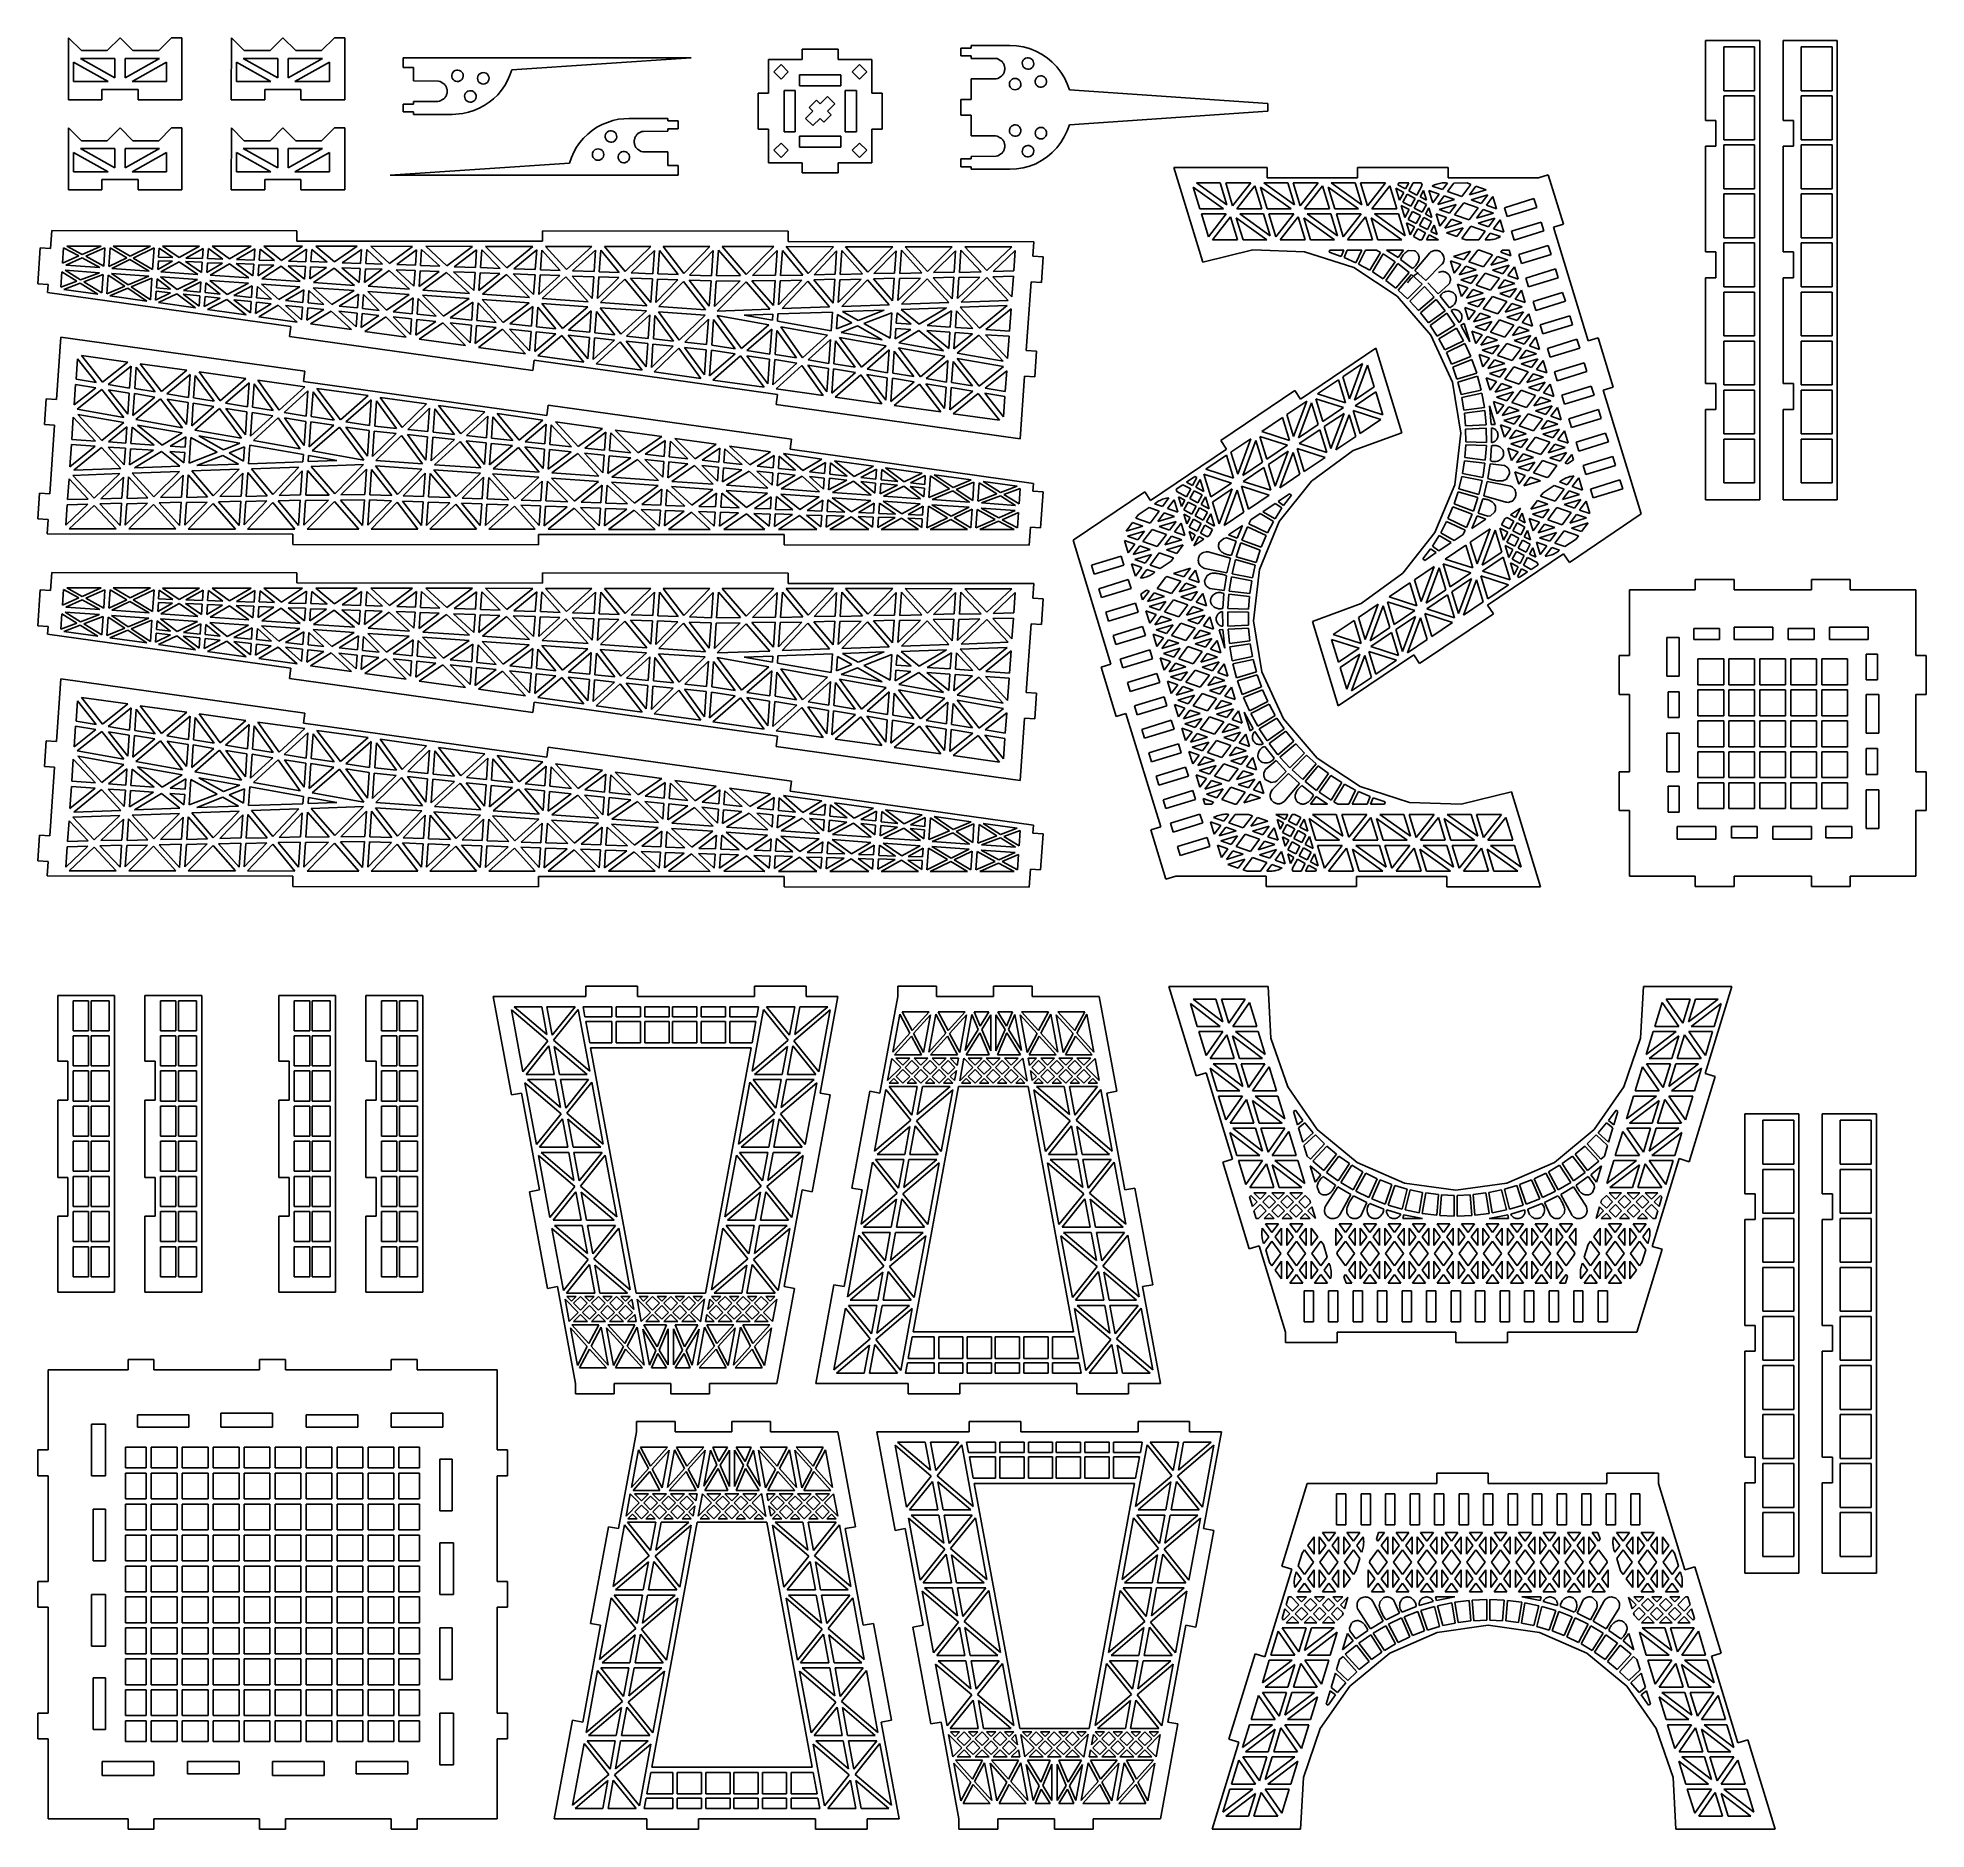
# Model space of a CAD drawing. Extents: x -20.3 to 20.3, y -19.2 to 19.2.
import ezdxf

# ---------------------------------------------------------------- set-up
doc = ezdxf.new("R2010")
doc.units = 0
doc.header["$MEASUREMENT"] = 0
doc.layers.get('0').update_dxf_attribs({"linetype": 'CONTINUOUS'})

msp = doc.modelspace()

# ---------------------------------------------------------------- linework, layer by layer
for p, q in [((-19.63, 19.244), (-19.631, 17.913)), ((-19.353, 18.967), (-19.63, 19.244)), ((-18.522, 19.244), (-18.799, 18.967)), ((-18.244, 18.967), (-18.522, 19.244)), ((-17.413, 19.244), (-17.69, 18.967)), ((-17.191, 19.244), (-17.413, 19.244)), ((-17.191, 17.913), (-17.191, 19.244)), ((-16.13, 19.244), (-16.131, 17.913)), ((-15.853, 18.967), (-16.13, 19.244)), ((-15.022, 19.244), (-15.299, 18.967)), ((-14.744, 18.967), (-15.022, 19.244)), ((-13.913, 19.244), (-14.19, 18.967)), ((-13.691, 19.244), (-13.913, 19.244)), ((-13.691, 17.913), (-13.691, 19.244)), ((0.6, 19.079), (-0.231, 19.079)), ((-0.231, 19.079), (-0.231, 19.024)), ((0.743, 19.072), (0.6, 19.079)), ((16.713, 19.188), (15.549, 19.188)), ((15.549, 19.188), (15.549, 17.469)), ((16.713, 9.319), (16.713, 19.188)), ((18.376, 19.188), (17.212, 19.188)), ((17.212, 19.188), (17.212, 17.469)), ((18.376, 9.319), (18.376, 19.188)), ((-19.52, 18.301), (-19.52, 18.717)), ((-19.52, 18.717), (-18.779, 18.301)), ((-19.373, 18.8), (-18.633, 18.8)), ((-18.633, 18.384), (-19.373, 18.8)), ((-18.799, 18.967), (-19.353, 18.967)), ((-18.633, 18.8), (-18.633, 18.384)), ((-18.411, 18.8), (-17.671, 18.8)), ((-17.671, 18.8), (-18.411, 18.384)), ((-18.411, 18.384), (-18.411, 18.8)), ((-18.264, 18.301), (-17.524, 18.717)), ((-17.69, 18.967), (-18.244, 18.967)), ((-17.524, 18.717), (-17.524, 18.301)), ((-16.02, 18.301), (-16.02, 18.717)), ((-16.02, 18.717), (-15.279, 18.301)), ((-15.873, 18.8), (-15.133, 18.8)), ((-15.133, 18.384), (-15.873, 18.8)), ((-15.299, 18.967), (-15.853, 18.967)), ((-15.133, 18.8), (-15.133, 18.384)), ((-14.911, 18.8), (-14.171, 18.8)), ((-14.171, 18.8), (-14.911, 18.384)), ((-14.911, 18.384), (-14.911, 18.8)), ((-14.764, 18.301), (-14.024, 18.717)), ((-14.19, 18.967), (-14.744, 18.967)), ((-14.024, 18.717), (-14.024, 18.301)), ((-12.435, 18.606), (-12.435, 18.816)), ((-12.435, 18.816), (-6.247, 18.816)), ((-6.247, 18.816), (-10.104, 18.554)), ((-3.864, 18.778), (-4.585, 18.778)), ((-4.585, 18.778), (-4.585, 18.057)), ((-4.476, 18.512), (-4.319, 18.669)), ((-4.319, 18.669), (-4.162, 18.512)), ((-3.088, 19), (-3.864, 19)), ((-3.864, 19), (-3.864, 18.778)), ((-3.088, 18.778), (-3.088, 19)), ((-2.368, 18.778), (-3.088, 18.778)), ((-2.79, 18.512), (-2.634, 18.669)), ((-2.634, 18.669), (-2.477, 18.512)), ((-2.368, 18.057), (-2.368, 18.778)), ((-0.453, 19.024), (-0.453, 18.858)), ((-0.231, 19.024), (-0.453, 19.024)), ((-0.453, 18.858), (-0.231, 18.858)), ((-0.231, 18.858), (-0.231, 18.802)), ((-0.231, 18.802), (0.287, 18.801)), ((0.287, 18.801), (0.323, 18.795)), ((0.323, 18.795), (0.408, 18.752)), ((0.42, 18.742), (0.408, 18.752)), ((0.431, 18.731), (0.42, 18.742)), ((0.441, 18.719), (0.431, 18.731)), ((0.45, 18.707), (0.441, 18.719)), ((0.459, 18.694), (0.45, 18.707)), ((0.466, 18.68), (0.459, 18.694)), ((0.473, 18.666), (0.466, 18.68)), ((0.884, 19.049), (0.743, 19.072)), ((0.873, 18.734), (0.866, 18.702)), ((0.866, 18.702), (0.867, 18.67)), ((0.867, 18.67), (0.877, 18.639)), ((0.888, 18.762), (0.873, 18.734)), ((1.021, 19.011), (0.884, 19.049)), ((0.909, 18.786), (0.888, 18.762)), ((0.936, 18.803), (0.909, 18.786)), ((0.967, 18.813), (0.936, 18.803)), ((0.999, 18.814), (0.967, 18.813)), ((1.031, 18.807), (0.999, 18.814)), ((1.154, 18.959), (1.021, 19.011)), ((1.059, 18.792), (1.031, 18.807)), ((1.083, 18.771), (1.059, 18.792)), ((1.1, 18.744), (1.083, 18.771)), ((1.11, 18.713), (1.1, 18.744)), ((1.104, 18.649), (1.111, 18.681)), ((1.111, 18.681), (1.11, 18.713)), ((1.28, 18.893), (1.154, 18.959)), ((1.399, 18.813), (1.28, 18.893)), ((1.508, 18.722), (1.399, 18.813)), ((1.607, 18.619), (1.508, 18.722)), ((15.937, 18.107), (15.937, 19.049)), ((15.937, 19.049), (16.602, 19.049)), ((16.602, 19.049), (16.602, 18.107)), ((17.6, 18.107), (17.6, 19.049)), ((17.6, 19.049), (18.266, 19.049)), ((18.266, 19.049), (18.266, 18.107)), ((-18.779, 18.301), (-19.52, 18.301)), ((-17.524, 18.301), (-18.264, 18.301)), ((-15.279, 18.301), (-16.02, 18.301)), ((-14.024, 18.301), (-14.764, 18.301)), ((-12.214, 18.606), (-12.435, 18.606)), ((-12.214, 18.317), (-12.214, 18.606)), ((-11.677, 18.314), (-12.214, 18.317)), ((-11.641, 18.305), (-11.677, 18.314)), ((-11.561, 18.256), (-11.641, 18.305)), ((-11.394, 18.439), (-11.387, 18.47)), ((-11.393, 18.407), (-11.394, 18.439)), ((-11.383, 18.376), (-11.393, 18.407)), ((-11.387, 18.47), (-11.372, 18.499)), ((-11.366, 18.349), (-11.383, 18.376)), ((-11.372, 18.499), (-11.35, 18.523)), ((-11.342, 18.327), (-11.366, 18.349)), ((-11.35, 18.523), (-11.323, 18.54)), ((-11.313, 18.312), (-11.342, 18.327)), ((-11.323, 18.54), (-11.293, 18.55)), ((-11.282, 18.305), (-11.313, 18.312)), ((-11.293, 18.55), (-11.26, 18.551)), ((-11.25, 18.307), (-11.282, 18.305)), ((-11.26, 18.551), (-11.229, 18.544)), ((-11.219, 18.316), (-11.25, 18.307)), ((-11.229, 18.544), (-11.2, 18.529)), ((-11.192, 18.334), (-11.219, 18.316)), ((-11.2, 18.529), (-11.177, 18.507)), ((-11.17, 18.357), (-11.192, 18.334)), ((-11.177, 18.507), (-11.159, 18.48)), ((-11.155, 18.386), (-11.17, 18.357)), ((-11.159, 18.48), (-11.15, 18.45)), ((-11.148, 18.417), (-11.155, 18.386)), ((-11.15, 18.45), (-11.148, 18.417)), ((-10.84, 18.373), (-10.836, 18.405)), ((-10.836, 18.341), (-10.84, 18.373)), ((-10.836, 18.405), (-10.824, 18.434)), ((-10.824, 18.311), (-10.836, 18.341)), ((-10.824, 18.434), (-10.804, 18.46)), ((-10.804, 18.285), (-10.824, 18.311)), ((-10.804, 18.46), (-10.778, 18.479)), ((-10.778, 18.266), (-10.804, 18.285)), ((-10.778, 18.479), (-10.749, 18.492)), ((-10.749, 18.253), (-10.778, 18.266)), ((-10.749, 18.492), (-10.717, 18.496)), ((-10.717, 18.496), (-10.685, 18.492)), ((-10.685, 18.492), (-10.655, 18.48)), ((-10.655, 18.266), (-10.685, 18.254)), ((-10.655, 18.48), (-10.629, 18.46)), ((-10.629, 18.285), (-10.655, 18.266)), ((-10.629, 18.46), (-10.61, 18.434)), ((-10.61, 18.311), (-10.629, 18.285)), ((-10.61, 18.434), (-10.598, 18.405)), ((-10.598, 18.341), (-10.61, 18.311)), ((-10.598, 18.405), (-10.593, 18.373)), ((-10.593, 18.373), (-10.598, 18.341)), ((-10.195, 18.325), (-10.256, 18.217)), ((-10.144, 18.437), (-10.195, 18.325)), ((-10.104, 18.554), (-10.144, 18.437)), ((-4.319, 18.355), (-4.476, 18.512)), ((-4.162, 18.512), (-4.319, 18.355)), ((-3.92, 18.208), (-3.92, 18.445)), ((-3.92, 18.445), (-3.033, 18.445)), ((-3.033, 18.445), (-3.033, 18.208)), ((-2.634, 18.355), (-2.79, 18.512)), ((-2.477, 18.512), (-2.634, 18.355)), ((0.305, 18.362), (-0.231, 18.359)), ((-0.231, 18.359), (-0.231, 17.915)), ((0.341, 18.371), (0.305, 18.362)), ((0.422, 18.42), (0.341, 18.371)), ((0.422, 18.42), (0.432, 18.431)), ((0.432, 18.431), (0.442, 18.443)), ((0.442, 18.443), (0.451, 18.456)), ((0.451, 18.456), (0.46, 18.47)), ((0.46, 18.47), (0.467, 18.484)), ((0.467, 18.484), (0.473, 18.498)), ((0.478, 18.651), (0.473, 18.666)), ((0.473, 18.498), (0.479, 18.513)), ((0.483, 18.636), (0.478, 18.651)), ((0.479, 18.513), (0.483, 18.528)), ((0.486, 18.621), (0.483, 18.636)), ((0.483, 18.528), (0.486, 18.543)), ((0.488, 18.606), (0.486, 18.621)), ((0.486, 18.543), (0.488, 18.559)), ((0.49, 18.59), (0.488, 18.606)), ((0.488, 18.559), (0.489, 18.575)), ((0.489, 18.575), (0.49, 18.59)), ((0.592, 18.28), (0.588, 18.248)), ((0.604, 18.31), (0.592, 18.28)), ((0.624, 18.335), (0.604, 18.31)), ((0.65, 18.355), (0.624, 18.335)), ((0.679, 18.367), (0.65, 18.355)), ((0.711, 18.371), (0.679, 18.367)), ((0.743, 18.367), (0.711, 18.371)), ((0.773, 18.355), (0.743, 18.367)), ((0.799, 18.335), (0.773, 18.355)), ((0.818, 18.31), (0.799, 18.335)), ((0.83, 18.28), (0.818, 18.31)), ((0.835, 18.248), (0.83, 18.28)), ((0.877, 18.639), (0.894, 18.612)), ((0.894, 18.612), (0.918, 18.59)), ((0.918, 18.59), (0.946, 18.575)), ((0.946, 18.575), (0.978, 18.568)), ((0.978, 18.568), (1.01, 18.57)), ((1.01, 18.57), (1.041, 18.58)), ((1.041, 18.58), (1.068, 18.597)), ((1.068, 18.597), (1.09, 18.621)), ((1.09, 18.621), (1.104, 18.649)), ((1.144, 18.325), (1.143, 18.293)), ((1.143, 18.293), (1.15, 18.261)), ((1.154, 18.355), (1.144, 18.325)), ((1.15, 18.261), (1.165, 18.233)), ((1.171, 18.383), (1.154, 18.355)), ((1.195, 18.404), (1.171, 18.383)), ((1.224, 18.419), (1.195, 18.404)), ((1.255, 18.426), (1.224, 18.419)), ((1.287, 18.425), (1.255, 18.426)), ((1.318, 18.415), (1.287, 18.425)), ((1.345, 18.398), (1.318, 18.415)), ((1.367, 18.374), (1.345, 18.398)), ((1.382, 18.346), (1.367, 18.374)), ((1.378, 18.251), (1.387, 18.282)), ((1.389, 18.314), (1.382, 18.346)), ((1.387, 18.282), (1.389, 18.314)), ((1.695, 18.506), (1.607, 18.619)), ((1.77, 18.385), (1.695, 18.506)), ((1.831, 18.256), (1.77, 18.385)), ((-19.631, 17.913), (-18.91, 17.913)), ((-18.91, 18.135), (-18.134, 18.135)), ((-18.91, 17.913), (-18.91, 18.135)), ((-18.134, 18.135), (-18.134, 17.913)), ((-18.134, 17.913), (-17.191, 17.913)), ((-16.131, 17.913), (-15.41, 17.913)), ((-15.41, 18.135), (-14.634, 18.135)), ((-15.41, 17.913), (-15.41, 18.135)), ((-14.634, 18.135), (-14.634, 17.913)), ((-14.634, 17.913), (-13.691, 17.913)), ((-12.214, 17.874), (-11.695, 17.875)), ((-12.214, 17.818), (-12.214, 17.874)), ((-11.695, 17.875), (-11.659, 17.881)), ((-11.659, 17.881), (-11.575, 17.924)), ((-11.563, 17.934), (-11.575, 17.924)), ((-11.552, 17.945), (-11.563, 17.934)), ((-11.561, 18.256), (-11.55, 18.245)), ((-11.542, 17.957), (-11.552, 17.945)), ((-11.55, 18.245), (-11.54, 18.233)), ((-11.532, 17.969), (-11.542, 17.957)), ((-11.54, 18.233), (-11.531, 18.22)), ((-11.524, 17.982), (-11.532, 17.969)), ((-11.531, 18.22), (-11.523, 18.206)), ((-11.516, 17.996), (-11.524, 17.982)), ((-11.523, 18.206), (-11.516, 18.192)), ((-11.516, 18.192), (-11.509, 18.178)), ((-11.51, 18.01), (-11.516, 17.996)), ((-11.504, 18.025), (-11.51, 18.01)), ((-11.509, 18.178), (-11.504, 18.163)), ((-11.504, 18.163), (-11.5, 18.148)), ((-11.5, 18.04), (-11.504, 18.025)), ((-11.5, 18.148), (-11.496, 18.133)), ((-11.496, 18.055), (-11.5, 18.04)), ((-11.496, 18.133), (-11.494, 18.117)), ((-11.494, 18.07), (-11.496, 18.055)), ((-11.494, 18.117), (-11.493, 18.101)), ((-11.493, 18.086), (-11.494, 18.07)), ((-11.493, 18.101), (-11.493, 18.086)), ((-11.117, 17.995), (-11.11, 18.027)), ((-11.115, 17.963), (-11.117, 17.995)), ((-11.106, 17.932), (-11.115, 17.963)), ((-11.11, 18.027), (-11.095, 18.055)), ((-11.088, 17.905), (-11.106, 17.932)), ((-11.095, 18.055), (-11.073, 18.079)), ((-11.065, 17.884), (-11.088, 17.905)), ((-11.073, 18.079), (-11.046, 18.096)), ((-11.036, 17.869), (-11.065, 17.884)), ((-11.046, 18.096), (-11.015, 18.106)), ((-11.005, 17.862), (-11.036, 17.869)), ((-11.015, 18.106), (-10.983, 18.107)), ((-10.972, 17.863), (-11.005, 17.862)), ((-10.983, 18.107), (-10.952, 18.101)), ((-10.942, 17.873), (-10.972, 17.863)), ((-10.952, 18.101), (-10.923, 18.086)), ((-10.915, 17.89), (-10.942, 17.873)), ((-10.923, 18.086), (-10.899, 18.064)), ((-10.893, 17.914), (-10.915, 17.89)), ((-10.899, 18.064), (-10.882, 18.037)), ((-10.878, 17.942), (-10.893, 17.914)), ((-10.882, 18.037), (-10.872, 18.006)), ((-10.871, 17.974), (-10.878, 17.942)), ((-10.872, 18.006), (-10.871, 17.974)), ((-10.717, 18.249), (-10.749, 18.253)), ((-10.685, 18.254), (-10.717, 18.249)), ((-10.591, 17.857), (-10.694, 17.788)), ((-10.495, 17.935), (-10.591, 17.857)), ((-10.407, 18.021), (-10.495, 17.935)), ((-10.327, 18.116), (-10.407, 18.021)), ((-10.256, 18.217), (-10.327, 18.116)), ((-4.585, 18.057), (-4.807, 18.057)), ((-4.807, 18.057), (-4.807, 17.281)), ((-4.253, 17.226), (-4.253, 18.113)), ((-4.253, 18.113), (-4.016, 18.113)), ((-4.016, 18.113), (-4.016, 17.226)), ((-3.033, 18.208), (-3.92, 18.208)), ((-3.712, 17.748), (-3.555, 17.905)), ((-3.555, 17.905), (-3.476, 17.826)), ((-3.476, 17.826), (-3.32, 17.982)), ((-3.32, 17.982), (-3.163, 17.826)), ((-2.937, 17.226), (-2.937, 18.113)), ((-2.937, 18.113), (-2.7, 18.113)), ((-2.7, 18.113), (-2.7, 17.226)), ((-2.146, 18.057), (-2.368, 18.057)), ((-2.146, 17.281), (-2.146, 18.057)), ((-0.231, 17.915), (-0.453, 17.915)), ((-0.453, 17.915), (-0.453, 17.583)), ((0.588, 18.248), (0.592, 18.216)), ((0.592, 18.216), (0.605, 18.186)), ((0.605, 18.186), (0.624, 18.161)), ((0.624, 18.161), (0.65, 18.141)), ((0.65, 18.141), (0.679, 18.129)), ((0.679, 18.129), (0.711, 18.124)), ((0.711, 18.124), (0.743, 18.129)), ((0.743, 18.129), (0.773, 18.141)), ((0.773, 18.141), (0.799, 18.161)), ((0.799, 18.161), (0.818, 18.186)), ((0.818, 18.186), (0.831, 18.216)), ((0.831, 18.216), (0.835, 18.248)), ((1.165, 18.233), (1.186, 18.209)), ((1.186, 18.209), (1.214, 18.191)), ((1.214, 18.191), (1.244, 18.182)), ((1.244, 18.182), (1.277, 18.18)), ((1.277, 18.18), (1.308, 18.187)), ((1.308, 18.187), (1.337, 18.202)), ((1.337, 18.202), (1.36, 18.224)), ((1.36, 18.224), (1.378, 18.251)), ((1.878, 18.122), (1.831, 18.256)), ((6.144, 17.832), (1.878, 18.122)), ((16.602, 18.107), (15.937, 18.107)), ((15.937, 17.053), (15.937, 17.996)), ((15.937, 17.996), (16.602, 17.996)), ((16.602, 17.996), (16.602, 17.053)), ((18.266, 18.107), (17.6, 18.107)), ((17.6, 17.053), (17.6, 17.996)), ((17.6, 17.996), (18.266, 17.996)), ((18.266, 17.996), (18.266, 17.053)), ((-12.435, 17.652), (-12.435, 17.818)), ((-12.435, 17.818), (-12.214, 17.818)), ((-12.214, 17.652), (-12.435, 17.652)), ((-12.214, 17.596), (-12.214, 17.652)), ((-11.382, 17.596), (-12.214, 17.596)), ((-11.155, 17.616), (-11.382, 17.596)), ((-11.034, 17.643), (-11.155, 17.616)), ((-10.916, 17.68), (-11.034, 17.643)), ((-10.802, 17.729), (-10.916, 17.68)), ((-10.694, 17.788), (-10.802, 17.729)), ((-8.05, 17.427), (-7.933, 17.465)), ((-7.933, 17.465), (-7.812, 17.492)), ((-7.812, 17.492), (-7.585, 17.511)), ((-7.585, 17.511), (-6.753, 17.511)), ((-6.753, 17.511), (-6.753, 17.456)), ((-6.753, 17.456), (-6.531, 17.456)), ((-6.531, 17.456), (-6.531, 17.289)), ((-3.79, 17.513), (-3.633, 17.669)), ((-3.633, 17.356), (-3.79, 17.513)), ((-3.633, 17.669), (-3.712, 17.748)), ((-3.476, 17.513), (-3.633, 17.356)), ((-3.397, 17.434), (-3.476, 17.513)), ((-3.241, 17.59), (-3.397, 17.434)), ((-3.163, 17.826), (-3.32, 17.669)), ((-3.32, 17.669), (-3.241, 17.59)), ((-0.453, 17.583), (-0.231, 17.583)), ((-0.231, 17.583), (-0.231, 17.139)), ((1.878, 17.376), (6.144, 17.666)), ((6.144, 17.666), (6.144, 17.832)), ((15.549, 17.469), (15.771, 17.469)), ((15.771, 17.469), (15.771, 16.915)), ((17.212, 17.469), (17.434, 17.469)), ((17.434, 17.469), (17.434, 16.915)), ((-19.63, 17.306), (-19.631, 15.976)), ((-19.353, 17.029), (-19.63, 17.306)), ((-18.522, 17.306), (-18.799, 17.029)), ((-18.244, 17.029), (-18.522, 17.306)), ((-17.413, 17.306), (-17.69, 17.029)), ((-17.191, 17.306), (-17.413, 17.306)), ((-17.191, 15.976), (-17.191, 17.306)), ((-16.13, 17.306), (-16.131, 15.976)), ((-15.853, 17.029), (-16.13, 17.306)), ((-15.022, 17.306), (-15.299, 17.029)), ((-14.744, 17.029), (-15.022, 17.306)), ((-13.913, 17.306), (-14.19, 17.029)), ((-13.691, 17.306), (-13.913, 17.306)), ((-13.691, 15.976), (-13.691, 17.306)), ((-8.64, 16.992), (-8.56, 17.086)), ((-8.56, 17.086), (-8.472, 17.173)), ((-8.472, 17.173), (-8.376, 17.251)), ((-8.376, 17.251), (-8.273, 17.32)), ((-8.273, 17.32), (-8.164, 17.379)), ((-8.164, 17.379), (-8.05, 17.427)), ((-8.096, 17.134), (-8.089, 17.165)), ((-8.094, 17.102), (-8.096, 17.134)), ((-8.084, 17.071), (-8.094, 17.102)), ((-8.089, 17.165), (-8.074, 17.194)), ((-8.067, 17.044), (-8.084, 17.071)), ((-8.074, 17.194), (-8.052, 17.218)), ((-8.043, 17.022), (-8.067, 17.044)), ((-8.052, 17.218), (-8.025, 17.235)), ((-8.025, 17.235), (-7.994, 17.245)), ((-7.994, 17.245), (-7.962, 17.246)), ((-7.962, 17.246), (-7.931, 17.239)), ((-7.931, 17.239), (-7.902, 17.224)), ((-7.902, 17.224), (-7.878, 17.202)), ((-7.872, 17.052), (-7.893, 17.029)), ((-7.878, 17.202), (-7.861, 17.175)), ((-7.857, 17.081), (-7.872, 17.052)), ((-7.861, 17.175), (-7.851, 17.145)), ((-7.85, 17.112), (-7.857, 17.081)), ((-7.851, 17.145), (-7.85, 17.112)), ((-7.473, 17.037), (-7.47, 17.053)), ((-7.47, 17.053), (-7.467, 17.068)), ((-7.467, 17.068), (-7.462, 17.083)), ((-7.462, 17.083), (-7.457, 17.098)), ((-7.457, 17.098), (-7.45, 17.112)), ((-7.45, 17.112), (-7.443, 17.125)), ((-7.443, 17.125), (-7.434, 17.139)), ((-7.434, 17.139), (-7.425, 17.151)), ((-7.425, 17.151), (-7.415, 17.163)), ((-7.415, 17.163), (-7.404, 17.174)), ((-7.404, 17.174), (-7.392, 17.184)), ((-7.307, 17.227), (-7.392, 17.184)), ((-7.271, 17.233), (-7.307, 17.227)), ((-6.753, 17.234), (-7.271, 17.233)), ((-6.531, 17.289), (-6.753, 17.289)), ((-6.753, 17.289), (-6.753, 17.234)), ((-4.807, 17.281), (-4.585, 17.281)), ((-4.585, 17.281), (-4.585, 16.56)), ((-4.016, 17.226), (-4.253, 17.226)), ((-3.92, 16.893), (-3.92, 17.13)), ((-3.92, 17.13), (-3.033, 17.13)), ((-3.033, 17.13), (-3.033, 16.893)), ((-2.7, 17.226), (-2.937, 17.226)), ((-2.368, 16.56), (-2.368, 17.281)), ((-2.368, 17.281), (-2.146, 17.281)), ((-0.231, 17.139), (0.287, 17.138)), ((0.287, 17.138), (0.323, 17.132)), ((0.323, 17.132), (0.408, 17.089)), ((0.42, 17.079), (0.408, 17.089)), ((0.431, 17.068), (0.42, 17.079)), ((0.441, 17.056), (0.431, 17.068)), ((0.45, 17.044), (0.441, 17.056)), ((0.459, 17.031), (0.45, 17.044)), ((0.595, 17.292), (0.588, 17.261)), ((0.588, 17.261), (0.59, 17.229)), ((0.59, 17.229), (0.6, 17.198)), ((0.61, 17.321), (0.595, 17.292)), ((0.6, 17.198), (0.617, 17.171)), ((0.632, 17.344), (0.61, 17.321)), ((0.617, 17.171), (0.641, 17.149)), ((0.659, 17.362), (0.632, 17.344)), ((0.641, 17.149), (0.669, 17.134)), ((0.69, 17.371), (0.659, 17.362)), ((0.669, 17.134), (0.701, 17.127)), ((0.722, 17.373), (0.69, 17.371)), ((0.701, 17.127), (0.733, 17.128)), ((0.754, 17.366), (0.722, 17.373)), ((0.733, 17.128), (0.763, 17.138)), ((0.782, 17.351), (0.754, 17.366)), ((0.763, 17.138), (0.791, 17.155)), ((0.806, 17.329), (0.782, 17.351)), ((0.791, 17.155), (0.812, 17.179)), ((0.823, 17.302), (0.806, 17.329)), ((0.812, 17.179), (0.827, 17.208)), ((0.833, 17.271), (0.823, 17.302)), ((0.827, 17.208), (0.834, 17.239)), ((0.834, 17.239), (0.833, 17.271)), ((1.147, 17.226), (1.142, 17.195)), ((1.142, 17.195), (1.147, 17.163)), ((1.159, 17.256), (1.147, 17.226)), ((1.147, 17.163), (1.159, 17.133)), ((1.179, 17.282), (1.159, 17.256)), ((1.159, 17.133), (1.179, 17.107)), ((1.204, 17.301), (1.179, 17.282)), ((1.179, 17.107), (1.204, 17.088)), ((1.234, 17.314), (1.204, 17.301)), ((1.204, 17.088), (1.234, 17.075)), ((1.266, 17.318), (1.234, 17.314)), ((1.234, 17.075), (1.266, 17.071)), ((1.298, 17.314), (1.266, 17.318)), ((1.266, 17.071), (1.298, 17.075)), ((1.327, 17.301), (1.298, 17.314)), ((1.298, 17.075), (1.327, 17.088)), ((1.353, 17.282), (1.327, 17.301)), ((1.327, 17.088), (1.353, 17.107)), ((1.373, 17.256), (1.353, 17.282)), ((1.353, 17.107), (1.373, 17.133)), ((1.385, 17.226), (1.373, 17.256)), ((1.373, 17.133), (1.385, 17.163)), ((1.389, 17.195), (1.385, 17.226)), ((1.385, 17.163), (1.389, 17.195)), ((1.694, 16.992), (1.769, 17.113)), ((1.769, 17.113), (1.831, 17.242)), ((1.831, 17.242), (1.878, 17.376)), ((16.602, 17.053), (15.937, 17.053)), ((18.266, 17.053), (17.6, 17.053)), ((-19.52, 16.364), (-19.52, 16.78)), ((-19.52, 16.78), (-18.779, 16.364)), ((-19.373, 16.863), (-18.633, 16.863)), ((-18.633, 16.447), (-19.373, 16.863)), ((-18.799, 17.029), (-19.353, 17.029)), ((-18.633, 16.863), (-18.633, 16.447)), ((-18.411, 16.863), (-17.671, 16.863)), ((-17.671, 16.863), (-18.411, 16.447)), ((-18.411, 16.447), (-18.411, 16.863)), ((-18.264, 16.364), (-17.524, 16.78)), ((-17.69, 17.029), (-18.244, 17.029)), ((-17.524, 16.78), (-17.524, 16.364)), ((-16.02, 16.364), (-16.02, 16.78)), ((-16.02, 16.78), (-15.279, 16.364)), ((-15.873, 16.863), (-15.133, 16.863)), ((-15.133, 16.447), (-15.873, 16.863)), ((-15.299, 17.029), (-15.853, 17.029)), ((-15.133, 16.863), (-15.133, 16.447)), ((-14.911, 16.863), (-14.171, 16.863)), ((-14.171, 16.863), (-14.911, 16.447)), ((-14.911, 16.447), (-14.911, 16.863)), ((-14.764, 16.364), (-14.024, 16.78)), ((-14.19, 17.029), (-14.744, 17.029)), ((-14.024, 16.78), (-14.024, 16.364)), ((-8.863, 16.553), (-8.822, 16.67)), ((-8.822, 16.67), (-8.772, 16.783)), ((-8.772, 16.783), (-8.711, 16.891)), ((-8.711, 16.891), (-8.64, 16.992)), ((-8.373, 16.735), (-8.369, 16.767)), ((-8.369, 16.703), (-8.373, 16.735)), ((-8.369, 16.767), (-8.357, 16.797)), ((-8.357, 16.673), (-8.369, 16.703)), ((-8.357, 16.797), (-8.337, 16.822)), ((-8.337, 16.648), (-8.357, 16.673)), ((-8.337, 16.822), (-8.312, 16.842)), ((-8.312, 16.628), (-8.337, 16.648)), ((-8.312, 16.842), (-8.282, 16.854)), ((-8.282, 16.854), (-8.25, 16.858)), ((-8.25, 16.858), (-8.218, 16.854)), ((-8.218, 16.854), (-8.188, 16.842)), ((-8.188, 16.842), (-8.163, 16.822)), ((-8.163, 16.648), (-8.188, 16.628)), ((-8.163, 16.822), (-8.143, 16.797)), ((-8.143, 16.673), (-8.163, 16.648)), ((-8.143, 16.797), (-8.131, 16.767)), ((-8.131, 16.703), (-8.143, 16.673)), ((-8.131, 16.767), (-8.127, 16.735)), ((-8.127, 16.735), (-8.131, 16.703)), ((-8.015, 17.007), (-8.043, 17.022)), ((-7.983, 17), (-8.015, 17.007)), ((-7.951, 17.002), (-7.983, 17)), ((-7.921, 17.011), (-7.951, 17.002)), ((-7.893, 17.029), (-7.921, 17.011)), ((-7.818, 16.69), (-7.811, 16.722)), ((-7.817, 16.658), (-7.818, 16.69)), ((-7.807, 16.627), (-7.817, 16.658)), ((-7.811, 16.722), (-7.797, 16.75)), ((-7.797, 16.75), (-7.775, 16.774)), ((-7.775, 16.774), (-7.748, 16.791)), ((-7.748, 16.791), (-7.717, 16.801)), ((-7.717, 16.801), (-7.685, 16.802)), ((-7.685, 16.802), (-7.653, 16.795)), ((-7.653, 16.795), (-7.625, 16.781)), ((-7.625, 16.781), (-7.601, 16.759)), ((-7.601, 16.759), (-7.584, 16.732)), ((-7.584, 16.732), (-7.574, 16.701)), ((-7.573, 16.669), (-7.58, 16.637)), ((-7.574, 16.701), (-7.573, 16.669)), ((-7.474, 17.022), (-7.473, 17.037)), ((-7.474, 17.006), (-7.474, 17.022)), ((-7.473, 16.991), (-7.474, 17.006)), ((-7.47, 16.975), (-7.473, 16.991)), ((-7.467, 16.96), (-7.47, 16.975)), ((-7.463, 16.944), (-7.467, 16.96)), ((-7.457, 16.93), (-7.463, 16.944)), ((-7.451, 16.915), (-7.457, 16.93)), ((-7.444, 16.901), (-7.451, 16.915)), ((-7.436, 16.888), (-7.444, 16.901)), ((-7.427, 16.875), (-7.436, 16.888)), ((-7.417, 16.863), (-7.427, 16.875)), ((-7.406, 16.851), (-7.417, 16.863)), ((-7.406, 16.851), (-7.325, 16.803)), ((-7.325, 16.803), (-7.289, 16.793)), ((-7.289, 16.793), (-6.753, 16.79)), ((-6.753, 16.79), (-6.753, 16.502)), ((-4.476, 16.827), (-4.319, 16.983)), ((-4.319, 16.67), (-4.476, 16.827)), ((-4.319, 16.983), (-4.162, 16.827)), ((-4.162, 16.827), (-4.319, 16.67)), ((-3.033, 16.893), (-3.92, 16.893)), ((-2.79, 16.827), (-2.634, 16.983)), ((-2.634, 16.67), (-2.79, 16.827)), ((-2.634, 16.983), (-2.477, 16.827)), ((-2.477, 16.827), (-2.634, 16.67)), ((-0.231, 16.64), (-0.453, 16.64)), ((-0.453, 16.64), (-0.453, 16.474)), ((0.305, 16.698), (-0.231, 16.696)), ((-0.231, 16.696), (-0.231, 16.64)), ((0.341, 16.708), (0.305, 16.698)), ((0.422, 16.757), (0.341, 16.708)), ((0.422, 16.757), (0.432, 16.768)), ((0.432, 16.768), (0.442, 16.78)), ((0.442, 16.78), (0.451, 16.793)), ((0.451, 16.793), (0.46, 16.806)), ((0.466, 17.017), (0.459, 17.031)), ((0.46, 16.806), (0.467, 16.82)), ((0.473, 17.003), (0.466, 17.017)), ((0.467, 16.82), (0.473, 16.835)), ((0.478, 16.988), (0.473, 17.003)), ((0.473, 16.835), (0.479, 16.85)), ((0.483, 16.973), (0.478, 16.988)), ((0.479, 16.85), (0.483, 16.865)), ((0.486, 16.958), (0.483, 16.973)), ((0.483, 16.865), (0.486, 16.88)), ((0.488, 16.943), (0.486, 16.958)), ((0.486, 16.88), (0.488, 16.896)), ((0.49, 16.927), (0.488, 16.943)), ((0.488, 16.896), (0.489, 16.911)), ((0.489, 16.911), (0.49, 16.927)), ((0.867, 16.828), (0.866, 16.796)), ((0.866, 16.796), (0.873, 16.764)), ((0.877, 16.859), (0.867, 16.828)), ((0.873, 16.764), (0.887, 16.736)), ((0.894, 16.886), (0.877, 16.859)), ((0.887, 16.736), (0.909, 16.712)), ((0.918, 16.907), (0.894, 16.886)), ((0.909, 16.712), (0.936, 16.695)), ((0.946, 16.922), (0.918, 16.907)), ((0.936, 16.695), (0.967, 16.685)), ((0.978, 16.929), (0.946, 16.922)), ((0.967, 16.685), (0.999, 16.684)), ((1.01, 16.928), (0.978, 16.929)), ((0.999, 16.684), (1.031, 16.69)), ((1.041, 16.918), (1.01, 16.928)), ((1.031, 16.69), (1.059, 16.705)), ((1.068, 16.901), (1.041, 16.918)), ((1.059, 16.705), (1.083, 16.727)), ((1.09, 16.877), (1.068, 16.901)), ((1.083, 16.727), (1.1, 16.754)), ((1.104, 16.849), (1.09, 16.877)), ((1.1, 16.754), (1.11, 16.785)), ((1.111, 16.817), (1.104, 16.849)), ((1.11, 16.785), (1.111, 16.817)), ((1.28, 16.606), (1.399, 16.685)), ((1.399, 16.685), (1.508, 16.776)), ((1.508, 16.776), (1.607, 16.879)), ((1.607, 16.879), (1.694, 16.992)), ((15.771, 16.915), (15.549, 16.915)), ((15.549, 16.915), (15.549, 14.642)), ((15.937, 16), (15.937, 16.942)), ((15.937, 16.942), (16.602, 16.942)), ((16.602, 16.942), (16.602, 16)), ((17.434, 16.915), (17.212, 16.915)), ((17.212, 16.915), (17.212, 14.642)), ((17.6, 16), (17.6, 16.942)), ((17.6, 16.942), (18.266, 16.942)), ((18.266, 16.942), (18.266, 16)), ((-18.779, 16.364), (-19.52, 16.364)), ((-17.524, 16.364), (-18.264, 16.364)), ((-15.279, 16.364), (-16.02, 16.364)), ((-14.024, 16.364), (-14.764, 16.364)), ((-12.72, 16.291), (-8.863, 16.553)), ((-6.531, 16.291), (-12.72, 16.291)), ((-8.282, 16.616), (-8.312, 16.628)), ((-8.25, 16.612), (-8.282, 16.616)), ((-8.218, 16.616), (-8.25, 16.612)), ((-8.188, 16.628), (-8.218, 16.616)), ((-7.79, 16.6), (-7.807, 16.627)), ((-7.766, 16.579), (-7.79, 16.6)), ((-7.738, 16.564), (-7.766, 16.579)), ((-7.706, 16.557), (-7.738, 16.564)), ((-7.674, 16.558), (-7.706, 16.557)), ((-7.643, 16.568), (-7.674, 16.558)), ((-7.616, 16.585), (-7.643, 16.568)), ((-7.594, 16.609), (-7.616, 16.585)), ((-7.58, 16.637), (-7.594, 16.609)), ((-6.753, 16.502), (-6.531, 16.502)), ((-6.531, 16.502), (-6.531, 16.291)), ((-4.585, 16.56), (-3.864, 16.56)), ((-3.864, 16.56), (-3.864, 16.339)), ((-3.864, 16.339), (-3.088, 16.339)), ((-3.088, 16.339), (-3.088, 16.56)), ((-3.088, 16.56), (-2.368, 16.56)), ((-0.453, 16.474), (-0.231, 16.474)), ((-0.231, 16.474), (-0.231, 16.418)), ((-0.231, 16.418), (0.6, 16.418)), ((0.6, 16.418), (0.743, 16.426)), ((0.743, 16.426), (0.884, 16.449)), ((0.884, 16.449), (1.021, 16.487)), ((1.021, 16.487), (1.154, 16.539)), ((1.154, 16.539), (1.28, 16.606)), ((6.13, 16.458), (4.12, 16.457)), ((4.12, 16.457), (4.743, 14.42)), ((6.13, 16.236), (6.13, 16.458)), ((8.072, 16.235), (6.13, 16.236)), ((10.014, 16.457), (8.072, 16.457)), ((8.072, 16.457), (8.072, 16.235)), ((10.014, 16.235), (10.014, 16.457)), ((11.956, 16.234), (10.014, 16.235)), ((12.168, 16.299), (11.956, 16.234)), ((12.493, 15.239), (12.168, 16.299)), ((-19.631, 15.976), (-18.91, 15.976)), ((-18.91, 16.197), (-18.134, 16.197)), ((-18.91, 15.976), (-18.91, 16.197)), ((-18.134, 16.197), (-18.134, 15.976)), ((-18.134, 15.976), (-17.191, 15.976)), ((-16.131, 15.976), (-15.41, 15.976)), ((-15.41, 16.197), (-14.634, 16.197)), ((-15.41, 15.976), (-15.41, 16.197)), ((-14.634, 16.197), (-14.634, 15.976)), ((-14.634, 15.976), (-13.691, 15.976)), ((4.538, 16.037), (5.191, 15.57)), ((4.681, 15.571), (4.538, 16.037)), ((4.607, 16.125), (5.12, 16.126)), ((5.264, 15.655), (4.607, 16.125)), ((5.12, 16.126), (5.264, 15.655)), ((5.236, 16.125), (5.774, 16.125)), ((5.386, 15.633), (5.236, 16.125)), ((5.774, 16.125), (5.386, 15.633)), ((5.479, 15.57), (5.864, 16.06)), ((5.864, 16.06), (6.014, 15.57)), ((5.987, 16.037), (6.64, 15.57)), ((6.13, 15.571), (5.987, 16.037)), ((6.056, 16.125), (6.569, 16.125)), ((6.713, 15.655), (6.056, 16.125)), ((6.569, 16.125), (6.713, 15.655)), ((6.685, 16.124), (7.223, 16.125)), ((6.836, 15.633), (6.685, 16.124)), ((7.223, 16.125), (6.836, 15.633)), ((6.929, 15.57), (7.314, 16.06)), ((7.314, 16.06), (7.464, 15.57)), ((7.579, 15.57), (7.437, 16.037)), ((7.437, 16.037), (8.09, 15.57)), ((7.506, 16.124), (8.019, 16.125)), ((8.162, 15.654), (7.506, 16.124)), ((8.019, 16.125), (8.162, 15.654)), ((8.135, 16.124), (8.672, 16.125)), ((8.285, 15.632), (8.135, 16.124)), ((8.672, 16.125), (8.285, 15.632)), ((8.378, 15.57), (8.763, 16.06)), ((8.763, 16.06), (8.913, 15.569)), ((8.973, 15.753), (8.894, 16.011)), ((8.894, 16.011), (9.063, 15.922)), ((8.932, 16.085), (8.954, 16.124)), ((9.102, 15.995), (8.932, 16.085)), ((8.954, 16.124), (9.17, 16.124)), ((9.063, 15.922), (8.973, 15.753)), ((9.046, 15.714), (9.136, 15.882)), ((9.17, 16.124), (9.102, 15.995)), ((9.136, 15.882), (9.305, 15.794)), ((9.175, 15.956), (9.264, 16.124)), ((9.344, 15.866), (9.175, 15.956)), ((9.264, 16.124), (9.439, 16.124)), ((9.455, 16.074), (9.344, 15.866)), ((9.417, 15.828), (9.489, 15.961)), ((9.552, 15.756), (9.417, 15.828)), ((9.439, 16.124), (9.455, 16.074)), ((9.489, 15.961), (9.552, 15.756)), ((9.604, 15.965), (9.825, 15.887)), ((9.685, 15.699), (9.604, 15.965)), ((9.698, 16.071), (9.672, 16.058)), ((9.893, 15.981), (9.672, 16.058)), ((9.825, 15.887), (9.685, 15.699)), ((9.723, 16.082), (9.698, 16.071)), ((9.75, 16.093), (9.723, 16.082)), ((9.777, 16.102), (9.75, 16.093)), ((9.804, 16.109), (9.777, 16.102)), ((9.794, 15.66), (9.934, 15.848)), ((9.831, 16.116), (9.804, 16.109)), ((9.859, 16.12), (9.831, 16.116)), ((9.887, 16.124), (9.859, 16.12)), ((9.916, 16.126), (9.887, 16.124)), ((10, 16.123), (9.893, 15.981)), ((9.944, 16.126), (9.916, 16.126)), ((9.934, 15.848), (10.155, 15.771)), ((9.972, 16.126), (9.944, 16.126)), ((10, 16.123), (9.972, 16.126)), ((10.002, 15.941), (10.138, 16.123)), ((10.311, 15.833), (10.002, 15.941)), ((10.138, 16.123), (10.425, 16.124)), ((10.506, 16.095), (10.311, 15.833)), ((10.425, 16.124), (10.506, 16.095)), ((10.475, 15.869), (10.615, 16.056)), ((10.836, 15.979), (10.475, 15.869)), ((10.508, 15.763), (10.868, 15.873)), ((10.615, 16.056), (10.836, 15.979)), ((10.868, 15.873), (10.729, 15.685)), ((10.838, 15.646), (10.977, 15.834)), ((10.977, 15.834), (11.058, 15.569)), ((16.602, 16), (15.937, 16)), ((15.937, 14.946), (15.937, 15.889)), ((15.937, 15.889), (16.602, 15.889)), ((16.602, 15.889), (16.602, 14.946)), ((18.266, 16), (17.6, 16)), ((17.6, 14.946), (17.6, 15.889)), ((17.6, 15.889), (18.266, 15.889)), ((18.266, 15.889), (18.266, 14.946)), ((5.191, 15.57), (4.681, 15.571)), ((4.715, 15.46), (5.25, 15.459)), ((4.864, 14.97), (4.715, 15.46)), ((5.25, 15.459), (4.864, 14.97)), ((6.014, 15.57), (5.479, 15.57)), ((6.191, 14.992), (5.538, 15.46)), ((5.538, 15.46), (6.048, 15.46)), ((6.048, 15.46), (6.191, 14.992)), ((6.64, 15.57), (6.13, 15.571)), ((6.314, 14.97), (6.164, 15.459)), ((6.164, 15.459), (6.699, 15.459)), ((6.699, 15.459), (6.314, 14.97)), ((7.464, 15.57), (6.929, 15.57)), ((6.987, 15.46), (7.497, 15.46)), ((7.64, 14.992), (6.987, 15.46)), ((7.497, 15.46), (7.64, 14.992)), ((8.09, 15.57), (7.579, 15.57)), ((7.614, 15.459), (8.148, 15.459)), ((7.763, 14.97), (7.614, 15.459)), ((8.148, 15.459), (7.763, 14.97)), ((8.913, 15.569), (8.378, 15.57)), ((8.436, 15.46), (8.947, 15.459)), ((9.09, 14.991), (8.436, 15.46)), ((8.947, 15.459), (9.09, 14.991)), ((9.086, 15.382), (9.007, 15.64)), ((9.007, 15.64), (9.177, 15.551)), ((9.215, 15.624), (9.046, 15.714)), ((9.177, 15.551), (9.086, 15.382)), ((9.159, 15.343), (9.25, 15.511)), ((9.305, 15.794), (9.215, 15.624)), ((9.25, 15.511), (9.419, 15.422)), ((9.288, 15.585), (9.379, 15.754)), ((9.458, 15.495), (9.288, 15.585)), ((9.419, 15.422), (9.329, 15.253)), ((9.379, 15.754), (9.548, 15.665)), ((9.548, 15.665), (9.458, 15.495)), ((9.53, 15.456), (9.602, 15.59)), ((9.665, 15.385), (9.53, 15.456)), ((9.602, 15.59), (9.665, 15.385)), ((9.839, 15.196), (9.758, 15.461)), ((9.758, 15.461), (9.979, 15.383)), ((10.155, 15.771), (9.794, 15.66)), ((9.826, 15.554), (10.187, 15.665)), ((10.047, 15.477), (9.826, 15.554)), ((10.187, 15.665), (10.047, 15.477)), ((10.156, 15.438), (10.351, 15.7)), ((10.465, 15.329), (10.156, 15.438)), ((10.351, 15.7), (10.66, 15.592)), ((10.66, 15.592), (10.465, 15.329)), ((10.729, 15.685), (10.508, 15.763)), ((10.629, 15.365), (10.769, 15.553)), ((10.99, 15.475), (10.629, 15.365)), ((10.769, 15.553), (10.99, 15.475)), ((11.058, 15.569), (10.838, 15.646)), ((11.225, 15.593), (11.861, 15.788)), ((11.283, 15.402), (11.225, 15.593)), ((11.919, 15.597), (11.283, 15.402)), ((11.861, 15.788), (11.919, 15.597)), ((-19.987, 15.102), (-20.014, 14.715)), ((-14.723, 15.098), (-19.987, 15.102)), ((-14.723, 14.877), (-14.723, 15.098)), ((-4.164, 15.089), (-9.444, 15.094)), ((-9.444, 15.094), (-9.444, 14.871)), ((-4.165, 14.868), (-4.164, 15.089)), ((4.955, 14.906), (5.342, 15.398)), ((5.342, 15.398), (5.493, 14.905)), ((5.609, 14.905), (5.465, 15.375)), ((5.465, 15.375), (6.122, 14.906)), ((6.404, 14.905), (6.792, 15.398)), ((6.792, 15.398), (6.942, 14.904)), ((6.915, 15.374), (7.571, 14.905)), ((7.058, 14.905), (6.915, 15.374)), ((7.854, 14.905), (8.241, 15.397)), ((8.241, 15.397), (8.392, 14.904)), ((8.364, 15.374), (9.021, 14.905)), ((8.508, 14.905), (8.364, 15.374)), ((9.2, 15.011), (9.121, 15.269)), ((9.121, 15.269), (9.29, 15.18)), ((9.329, 15.253), (9.159, 15.343)), ((9.29, 15.18), (9.2, 15.011)), ((9.273, 14.972), (9.363, 15.14)), ((9.363, 15.14), (9.532, 15.051)), ((9.401, 15.214), (9.492, 15.382)), ((9.571, 15.124), (9.401, 15.214)), ((9.532, 15.051), (9.454, 14.904)), ((9.492, 15.382), (9.661, 15.294)), ((9.661, 15.294), (9.571, 15.124)), ((9.644, 15.085), (9.716, 15.219)), ((9.779, 15.014), (9.644, 15.085)), ((9.716, 15.219), (9.779, 15.014)), ((9.979, 15.383), (9.839, 15.196)), ((9.948, 15.157), (10.088, 15.344)), ((10.309, 15.267), (9.948, 15.157)), ((9.98, 15.051), (10.341, 15.161)), ((10.201, 14.973), (9.98, 15.051)), ((10.088, 15.344), (10.309, 15.267)), ((10.341, 15.161), (10.201, 14.973)), ((10.31, 14.934), (10.505, 15.197)), ((10.505, 15.197), (10.814, 15.088)), ((10.662, 15.259), (11.022, 15.369)), ((10.883, 15.181), (10.662, 15.259)), ((10.814, 15.088), (10.677, 14.904)), ((10.815, 14.904), (10.923, 15.049)), ((11.022, 15.369), (10.883, 15.181)), ((10.923, 15.049), (11.144, 14.971)), ((10.992, 15.142), (11.131, 15.33)), ((11.212, 15.065), (10.992, 15.142)), ((11.131, 15.33), (11.212, 15.065)), ((11.379, 15.09), (12.015, 15.284)), ((11.437, 14.899), (11.379, 15.09)), ((12.073, 15.093), (11.437, 14.899)), ((12.015, 15.284), (12.073, 15.093)), ((12.281, 15.174), (12.493, 15.239)), ((13.026, 12.735), (12.281, 15.174)), ((-20.235, 14.73), (-20.29, 13.956)), ((-20.014, 14.715), (-20.235, 14.73)), ((-19.758, 14.401), (-19.735, 14.733)), ((-19.735, 14.733), (-19.41, 14.556)), ((-19.663, 14.769), (-18.925, 14.769)), ((-19.332, 14.589), (-19.663, 14.769)), ((-18.925, 14.769), (-19.332, 14.589)), ((-19.259, 14.549), (-18.846, 14.731)), ((-18.846, 14.731), (-18.873, 14.337)), ((-18.763, 14.332), (-18.735, 14.731)), ((-18.735, 14.731), (-18.377, 14.518)), ((-18.667, 14.769), (-17.864, 14.768)), ((-18.307, 14.553), (-18.667, 14.769)), ((-17.864, 14.768), (-18.307, 14.553)), ((-18.237, 14.512), (-17.79, 14.73)), ((-17.79, 14.73), (-17.823, 14.265)), ((-17.693, 14.533), (-17.679, 14.724)), ((-17.679, 14.724), (-17.384, 14.522)), ((-17.607, 14.767), (-16.811, 14.767)), ((-17.249, 14.524), (-17.607, 14.767)), ((-16.811, 14.767), (-17.249, 14.524)), ((-17.109, 14.511), (-16.735, 14.72)), ((-16.735, 14.72), (-16.75, 14.499)), ((-16.639, 14.501), (-16.624, 14.715)), ((-16.624, 14.715), (-16.313, 14.489)), ((-16.545, 14.766), (-15.706, 14.766)), ((-16.167, 14.493), (-16.545, 14.766)), ((-15.706, 14.766), (-16.167, 14.493)), ((-16.017, 14.479), (-15.624, 14.712)), ((-15.624, 14.712), (-15.641, 14.466)), ((-15.53, 14.468), (-15.513, 14.705)), ((-15.513, 14.705), (-15.206, 14.456)), ((-15.055, 14.462), (-15.43, 14.766)), ((-15.43, 14.766), (-14.599, 14.765)), ((-14.599, 14.765), (-15.055, 14.462)), ((-14.901, 14.446), (-14.513, 14.702)), ((-9.444, 14.871), (-14.723, 14.877)), ((-14.513, 14.702), (-14.532, 14.433)), ((-14.421, 14.435), (-14.402, 14.697)), ((-14.402, 14.697), (-14.074, 14.421)), ((-13.913, 14.43), (-14.311, 14.764)), ((-14.311, 14.764), (-13.425, 14.764)), ((-13.425, 14.764), (-13.913, 14.43)), ((-13.746, 14.41), (-13.333, 14.693)), ((-13.333, 14.693), (-13.354, 14.396)), ((-13.243, 14.392), (-13.222, 14.692)), ((-13.222, 14.692), (-12.884, 14.381)), ((-13.135, 14.764), (-12.239, 14.763)), ((-12.731, 14.391), (-13.135, 14.764)), ((-12.239, 14.763), (-12.731, 14.391)), ((-12.574, 14.371), (-12.152, 14.69)), ((-12.152, 14.69), (-12.175, 14.358)), ((-12.065, 14.35), (-12.041, 14.692)), ((-12.041, 14.692), (-11.653, 14.337)), ((-11.954, 14.764), (-10.946, 14.763)), ((-11.501, 14.347), (-11.954, 14.764)), ((-10.946, 14.763), (-11.501, 14.347)), ((-11.344, 14.326), (-10.86, 14.688)), ((-10.86, 14.688), (-10.886, 14.311)), ((-10.776, 14.305), (-10.749, 14.689)), ((-10.749, 14.689), (-10.352, 14.29)), ((-10.209, 14.304), (-10.666, 14.762)), ((-10.666, 14.762), (-9.65, 14.761)), ((-9.65, 14.761), (-10.209, 14.304)), ((-10.063, 14.28), (-9.568, 14.686)), ((-9.568, 14.686), (-9.598, 14.264)), ((-9.487, 14.26), (-9.457, 14.683)), ((-9.457, 14.683), (-9.064, 14.245)), ((-8.931, 14.263), (-9.377, 14.761)), ((-9.377, 14.761), (-8.381, 14.76)), ((-8.381, 14.76), (-8.931, 14.263)), ((-8.796, 14.236), (-8.304, 14.681)), ((-8.304, 14.681), (-8.336, 14.219)), ((-8.225, 14.215), (-8.193, 14.68)), ((-8.193, 14.68), (-7.794, 14.2)), ((-7.668, 14.222), (-8.115, 14.759)), ((-8.115, 14.759), (-7.113, 14.759)), ((-7.113, 14.759), (-7.668, 14.222)), ((-7.541, 14.191), (-7.04, 14.676)), ((-7.04, 14.676), (-7.075, 14.175)), ((-6.964, 14.17), (-6.929, 14.676)), ((-6.929, 14.676), (-6.526, 14.155)), ((-6.854, 14.758), (-5.846, 14.757)), ((-6.405, 14.18), (-6.854, 14.758)), ((-5.846, 14.757), (-6.405, 14.18)), ((-6.284, 14.146), (-5.776, 14.672)), ((-5.776, 14.672), (-5.814, 14.13)), ((-5.703, 14.126), (-5.664, 14.679)), ((-5.664, 14.679), (-5.187, 14.133)), ((-5.064, 14.161), (-5.585, 14.757)), ((-5.585, 14.757), (-4.472, 14.757)), ((-4.472, 14.757), (-5.064, 14.161)), ((-4.931, 14.136), (-4.401, 14.672)), ((-4.401, 14.672), (-4.438, 14.142)), ((-4.327, 14.134), (-4.289, 14.676)), ((-4.289, 14.676), (-3.848, 14.147)), ((-3.733, 14.183), (-4.211, 14.757)), ((-4.211, 14.757), (-3.193, 14.755)), ((1.115, 14.863), (-4.165, 14.868)), ((-3.193, 14.755), (-3.733, 14.183)), ((-3.609, 14.154), (-3.123, 14.668)), ((-3.123, 14.668), (-3.158, 14.165)), ((-3.047, 14.157), (-3.011, 14.677)), ((-3.011, 14.677), (-2.571, 14.17)), ((-2.453, 14.205), (-2.932, 14.755)), ((-2.932, 14.755), (-1.916, 14.755)), ((-1.916, 14.755), (-2.453, 14.205)), ((-2.326, 14.176), (-1.844, 14.669)), ((-1.844, 14.669), (-1.878, 14.188)), ((-1.767, 14.18), (-1.732, 14.678)), ((-1.732, 14.678), (-1.294, 14.193)), ((-1.652, 14.755), (-0.639, 14.753)), ((-1.174, 14.225), (-1.652, 14.755)), ((-0.639, 14.753), (-1.174, 14.225)), ((-1.042, 14.199), (-0.566, 14.67)), ((-0.566, 14.67), (-0.598, 14.211)), ((-0.487, 14.203), (-0.454, 14.678)), ((-0.454, 14.678), (-0.017, 14.215)), ((0.106, 14.247), (-0.372, 14.754)), ((-0.372, 14.754), (0.638, 14.753)), ((0.638, 14.753), (0.106, 14.247)), ((0.242, 14.222), (0.712, 14.671)), ((0.712, 14.671), (0.682, 14.234)), ((1.093, 14.552), (1.115, 14.863)), ((5.822, 14.686), (4.743, 14.42)), ((5.493, 14.905), (4.955, 14.906)), ((6.122, 14.906), (5.609, 14.905)), ((6.933, 14.648), (5.822, 14.686)), ((6.942, 14.904), (6.404, 14.905)), ((7.991, 14.309), (6.933, 14.648)), ((7.571, 14.905), (7.058, 14.905)), ((7.46, 14.635), (7.474, 14.683)), ((7.719, 14.546), (7.46, 14.635)), ((7.474, 14.683), (7.773, 14.683)), ((7.773, 14.683), (7.719, 14.546)), ((7.781, 14.522), (7.844, 14.683)), ((7.844, 14.683), (8.165, 14.683)), ((8.392, 14.904), (7.854, 14.905)), ((8.165, 14.683), (8.032, 14.412)), ((8.092, 14.382), (8.239, 14.683)), ((8.239, 14.683), (8.474, 14.683)), ((8.56, 14.634), (8.333, 14.253)), ((8.474, 14.683), (8.56, 14.634)), ((9.021, 14.905), (8.508, 14.905)), ((8.943, 14.52), (8.694, 14.683)), ((8.694, 14.683), (9.058, 14.683)), ((9.058, 14.683), (8.943, 14.52)), ((9.079, 14.61), (9.064, 14.594)), ((9.095, 14.625), (9.079, 14.61)), ((9.112, 14.639), (9.095, 14.625)), ((9.13, 14.651), (9.112, 14.639)), ((9.149, 14.663), (9.13, 14.651)), ((9.168, 14.673), (9.149, 14.663)), ((9.168, 14.673), (9.297, 14.666)), ((9.4, 14.905), (9.273, 14.972)), ((9.313, 14.657), (9.297, 14.666)), ((9.3, 14.243), (9.621, 14.623)), ((9.329, 14.646), (9.313, 14.657)), ((9.343, 14.633), (9.329, 14.646)), ((9.356, 14.619), (9.343, 14.633)), ((9.367, 14.603), (9.356, 14.619)), ((9.454, 14.904), (9.4, 14.905)), ((9.548, 14.904), (9.606, 15.011)), ((9.808, 14.905), (9.548, 14.904)), ((9.606, 15.011), (9.808, 14.905)), ((9.621, 14.623), (9.645, 14.644)), ((9.645, 14.644), (9.703, 14.67)), ((9.717, 14.673), (9.703, 14.67)), ((9.731, 14.676), (9.717, 14.673)), ((9.745, 14.677), (9.731, 14.676)), ((9.76, 14.676), (9.745, 14.677)), ((9.774, 14.675), (9.76, 14.676)), ((9.788, 14.672), (9.774, 14.675)), ((9.802, 14.669), (9.788, 14.672)), ((9.816, 14.664), (9.802, 14.669)), ((9.829, 14.658), (9.816, 14.664)), ((9.841, 14.651), (9.829, 14.658)), ((9.853, 14.643), (9.841, 14.651)), ((9.864, 14.634), (9.853, 14.643)), ((9.882, 14.617), (9.864, 14.634)), ((9.897, 14.597), (9.882, 14.617)), ((10.134, 14.547), (10.495, 14.657)), ((10.395, 14.903), (10.31, 14.934)), ((10.495, 14.657), (10.355, 14.47)), ((10.677, 14.904), (10.395, 14.903)), ((10.464, 14.43), (10.651, 14.682)), ((10.651, 14.682), (10.69, 14.682)), ((10.69, 14.682), (10.968, 14.584)), ((10.815, 14.904), (10.843, 14.902)), ((10.843, 14.902), (10.872, 14.902)), ((10.872, 14.902), (10.9, 14.902)), ((10.9, 14.902), (10.928, 14.905)), ((10.928, 14.905), (10.957, 14.908)), ((10.957, 14.908), (10.984, 14.913)), ((10.984, 14.913), (11.012, 14.92)), ((11.012, 14.92), (11.039, 14.927)), ((11.039, 14.927), (11.066, 14.936)), ((11.066, 14.936), (11.093, 14.947)), ((11.093, 14.947), (11.119, 14.959)), ((11.119, 14.959), (11.144, 14.971)), ((11.146, 14.639), (11.179, 14.682)), ((11.366, 14.561), (11.146, 14.639)), ((11.179, 14.682), (11.329, 14.682)), ((11.329, 14.682), (11.366, 14.561)), ((11.533, 14.586), (12.169, 14.781)), ((12.169, 14.781), (12.227, 14.59)), ((15.549, 14.642), (15.771, 14.642)), ((15.771, 14.642), (15.771, 14.087)), ((16.602, 14.946), (15.937, 14.946)), ((15.937, 13.893), (15.937, 14.836)), ((15.937, 14.836), (16.602, 14.836)), ((16.602, 14.836), (16.602, 13.893)), ((17.212, 14.642), (17.434, 14.642)), ((17.434, 14.642), (17.434, 14.087)), ((18.266, 14.946), (17.6, 14.946)), ((17.6, 13.893), (17.6, 14.836)), ((17.6, 14.836), (18.266, 14.836)), ((18.266, 14.836), (18.266, 13.893)), ((-19.794, 13.884), (-19.771, 14.215)), ((-19.771, 14.215), (-19.448, 14.014)), ((-19.41, 14.556), (-19.758, 14.401)), ((-19.369, 14.044), (-19.698, 14.248)), ((-19.698, 14.248), (-18.964, 14.196)), ((-19.69, 14.358), (-19.336, 14.514)), ((-18.956, 14.307), (-19.69, 14.358)), ((-19.336, 14.514), (-18.956, 14.307)), ((-18.873, 14.337), (-19.259, 14.549)), ((-18.377, 14.518), (-18.763, 14.332)), ((-18.699, 14.289), (-18.309, 14.477)), ((-17.899, 14.233), (-18.699, 14.289)), ((-18.309, 14.477), (-17.899, 14.233)), ((-17.823, 14.265), (-18.237, 14.512)), ((-17.711, 14.266), (-17.698, 14.455)), ((-17.392, 14.445), (-17.711, 14.266)), ((-17.698, 14.455), (-17.392, 14.445)), ((-17.384, 14.522), (-17.693, 14.533)), ((-17.644, 14.215), (-17.252, 14.432)), ((-16.852, 14.16), (-17.644, 14.215)), ((-17.252, 14.432), (-16.852, 14.16)), ((-17.118, 14.434), (-16.756, 14.421)), ((-16.771, 14.199), (-17.118, 14.434)), ((-16.75, 14.499), (-17.109, 14.511)), ((-16.756, 14.421), (-16.771, 14.199)), ((-16.66, 14.201), (-16.645, 14.412)), ((-16.322, 14.401), (-16.66, 14.201)), ((-16.645, 14.412), (-16.322, 14.401)), ((-16.313, 14.489), (-16.639, 14.501)), ((-16.586, 14.141), (-16.172, 14.387)), ((-16.172, 14.387), (-15.753, 14.083)), ((-15.665, 14.13), (-16.026, 14.391)), ((-16.026, 14.391), (-15.647, 14.377)), ((-15.641, 14.466), (-16.017, 14.479)), ((-15.647, 14.377), (-15.665, 14.13)), ((-15.553, 14.132), (-15.537, 14.368)), ((-15.215, 14.357), (-15.553, 14.132)), ((-15.537, 14.368), (-15.215, 14.357)), ((-15.206, 14.456), (-15.53, 14.468)), ((-15.476, 14.064), (-15.061, 14.339)), ((-15.061, 14.339), (-14.649, 14.006)), ((-14.558, 14.061), (-14.91, 14.345)), ((-14.91, 14.345), (-14.539, 14.333)), ((-14.532, 14.433), (-14.901, 14.446)), ((-14.539, 14.333), (-14.558, 14.061)), ((-14.447, 14.063), (-14.429, 14.323)), ((-14.085, 14.311), (-14.447, 14.063)), ((-14.429, 14.323), (-14.085, 14.311)), ((-14.074, 14.421), (-14.421, 14.435)), ((-14.363, 13.986), (-13.918, 14.291)), ((-13.918, 14.291), (-13.481, 13.924)), ((-13.382, 13.985), (-13.756, 14.299)), ((-13.756, 14.299), (-13.361, 14.285)), ((-13.354, 14.396), (-13.746, 14.41)), ((-13.361, 14.285), (-13.382, 13.985)), ((-13.271, 13.983), (-13.25, 14.282)), ((-12.891, 14.271), (-13.271, 13.983)), ((-13.25, 14.282), (-12.891, 14.271)), ((-12.884, 14.381), (-13.243, 14.392)), ((-13.192, 13.904), (-12.739, 14.246)), ((-12.739, 14.246), (-12.3, 13.842)), ((-12.59, 14.261), (-12.183, 14.247)), ((-12.207, 13.906), (-12.59, 14.261)), ((-12.175, 14.358), (-12.574, 14.371)), ((-12.183, 14.247), (-12.207, 13.906)), ((-12.096, 13.901), (-12.072, 14.24)), ((-11.662, 14.226), (-12.096, 13.901)), ((-12.072, 14.24), (-11.662, 14.226)), ((-11.653, 14.337), (-12.065, 14.35)), ((-12.017, 13.822), (-11.508, 14.203)), ((-11.508, 14.203), (-11.014, 13.752)), ((-10.921, 13.816), (-11.357, 14.216)), ((-11.357, 14.216), (-10.894, 14.2)), ((-10.886, 14.311), (-11.344, 14.326)), ((-10.352, 14.29), (-10.776, 14.305)), ((-9.598, 14.264), (-10.063, 14.28)), ((-9.064, 14.245), (-9.487, 14.26)), ((-8.336, 14.219), (-8.796, 14.236)), ((-7.794, 14.2), (-8.225, 14.215)), ((-0.598, 14.211), (-1.042, 14.199)), ((-0.017, 14.215), (-0.487, 14.203)), ((0.682, 14.234), (0.242, 14.222)), ((1.314, 14.536), (1.093, 14.552)), ((1.276, 13.983), (1.314, 14.536)), ((8.032, 14.412), (7.781, 14.522)), ((8.918, 13.695), (7.991, 14.309)), ((8.333, 14.253), (8.092, 14.382)), ((8.391, 14.218), (8.617, 14.599)), ((8.621, 14.068), (8.391, 14.218)), ((8.617, 14.599), (8.878, 14.429)), ((8.878, 14.429), (8.621, 14.068)), ((8.675, 14.03), (8.933, 14.391)), ((8.933, 14.391), (9.178, 14.201)), ((9.005, 14.502), (8.996, 14.482)), ((9.249, 14.286), (8.996, 14.482)), ((9.014, 14.522), (9.005, 14.502)), ((9.025, 14.541), (9.014, 14.522)), ((9.037, 14.559), (9.025, 14.541)), ((9.05, 14.577), (9.037, 14.559)), ((9.064, 14.594), (9.05, 14.577)), ((9.249, 14.286), (9.265, 14.298)), ((9.265, 14.298), (9.279, 14.311)), ((9.279, 14.311), (9.294, 14.324)), ((9.294, 14.324), (9.307, 14.339)), ((9.537, 14.028), (9.3, 14.243)), ((9.307, 14.339), (9.32, 14.353)), ((9.32, 14.353), (9.332, 14.369)), ((9.332, 14.369), (9.343, 14.385)), ((9.343, 14.385), (9.354, 14.402)), ((9.354, 14.402), (9.363, 14.419)), ((9.363, 14.419), (9.372, 14.437)), ((9.376, 14.586), (9.367, 14.603)), ((9.372, 14.437), (9.379, 14.455)), ((9.383, 14.568), (9.376, 14.586)), ((9.379, 14.455), (9.386, 14.473)), ((9.388, 14.549), (9.383, 14.568)), ((9.386, 14.473), (9.39, 14.492)), ((9.391, 14.53), (9.388, 14.549)), ((9.39, 14.492), (9.392, 14.511)), ((9.392, 14.511), (9.391, 14.53)), ((9.877, 14.37), (9.537, 14.028)), ((9.808, 14.198), (9.879, 14.221)), ((9.877, 14.37), (9.893, 14.389)), ((9.893, 14.222), (9.879, 14.221)), ((9.893, 14.389), (9.906, 14.409)), ((9.906, 14.221), (9.893, 14.222)), ((9.91, 14.576), (9.897, 14.597)), ((9.906, 14.409), (9.917, 14.432)), ((9.92, 14.22), (9.906, 14.221)), ((9.919, 14.553), (9.91, 14.576)), ((9.917, 14.432), (9.924, 14.455)), ((9.925, 14.529), (9.919, 14.553)), ((9.933, 14.217), (9.92, 14.22)), ((9.924, 14.455), (9.928, 14.48)), ((9.928, 14.505), (9.925, 14.529)), ((9.928, 14.48), (9.928, 14.505)), ((9.946, 14.213), (9.933, 14.217)), ((9.959, 14.209), (9.946, 14.213)), ((9.972, 14.203), (9.959, 14.209)), ((9.984, 14.196), (9.972, 14.203)), ((10.147, 14.188), (10.066, 14.454)), ((10.066, 14.454), (10.287, 14.376)), ((10.355, 14.47), (10.134, 14.547)), ((10.287, 14.376), (10.147, 14.188)), ((10.256, 14.149), (10.396, 14.337)), ((10.617, 14.26), (10.256, 14.149)), ((10.396, 14.337), (10.617, 14.26)), ((10.773, 14.322), (10.464, 14.43)), ((10.968, 14.584), (10.773, 14.322)), ((10.937, 14.358), (11.077, 14.545)), ((11.298, 14.468), (10.937, 14.358)), ((10.97, 14.252), (11.33, 14.362)), ((11.19, 14.174), (10.97, 14.252)), ((11.077, 14.545), (11.298, 14.468)), ((11.33, 14.362), (11.19, 14.174)), ((11.3, 14.135), (11.439, 14.323)), ((11.439, 14.323), (11.52, 14.058)), ((11.591, 14.395), (11.533, 14.586)), ((12.227, 14.59), (11.591, 14.395)), ((11.687, 14.082), (12.323, 14.277)), ((12.323, 14.277), (12.381, 14.086)), ((-20.29, 13.956), (-20.068, 13.94)), ((-20.068, 13.94), (-20.08, 13.774)), ((-19.448, 14.014), (-19.794, 13.884)), ((-19.728, 13.837), (-19.376, 13.97)), ((-18.998, 13.735), (-19.728, 13.837)), ((-19.376, 13.97), (-18.998, 13.735)), ((-18.964, 14.196), (-19.369, 14.044)), ((-19.297, 13.999), (-18.886, 14.155)), ((-18.914, 13.761), (-19.297, 13.999)), ((-18.886, 14.155), (-18.914, 13.761)), ((-18.804, 13.746), (-18.776, 14.144)), ((-18.42, 13.907), (-18.804, 13.746)), ((-18.776, 14.144), (-18.42, 13.907)), ((-18.742, 13.699), (-18.355, 13.862)), ((-18.347, 13.938), (-18.707, 14.178)), ((-18.707, 14.178), (-17.906, 14.122)), ((-18.355, 13.862), (-17.946, 13.588)), ((-17.906, 14.122), (-18.347, 13.938)), ((-18.281, 13.893), (-17.836, 14.08)), ((-17.868, 13.615), (-18.281, 13.893)), ((-17.836, 14.08), (-17.868, 13.615)), ((-17.758, 13.606), (-17.744, 13.797)), ((-17.744, 13.797), (-17.437, 13.765)), ((-17.739, 13.875), (-17.726, 14.064)), ((-17.434, 13.842), (-17.739, 13.875)), ((-17.726, 14.064), (-17.434, 13.842)), ((-17.294, 13.835), (-17.652, 14.105)), ((-17.652, 14.105), (-16.86, 14.049)), ((-16.86, 14.049), (-17.294, 13.835)), ((-17.161, 13.815), (-16.785, 14)), ((-16.801, 13.777), (-17.161, 13.815)), ((-16.785, 14), (-16.801, 13.777)), ((-16.69, 13.771), (-16.675, 13.982)), ((-16.675, 13.982), (-16.369, 13.737)), ((-16.218, 13.729), (-16.594, 14.031)), ((-16.594, 14.031), (-15.76, 13.972)), ((-15.753, 14.083), (-16.586, 14.141)), ((-15.76, 13.972), (-16.218, 13.729)), ((-16.074, 13.705), (-15.68, 13.914)), ((-15.68, 13.914), (-15.697, 13.666)), ((-15.586, 13.66), (-15.57, 13.897)), ((-15.57, 13.897), (-15.266, 13.627)), ((-15.484, 13.953), (-14.657, 13.895)), ((-15.111, 13.623), (-15.484, 13.953)), ((-14.649, 14.006), (-15.476, 14.064)), ((-14.657, 13.895), (-15.111, 13.623)), ((-14.963, 13.596), (-14.574, 13.828)), ((-14.574, 13.828), (-14.593, 13.556)), ((-14.482, 13.551), (-14.464, 13.811)), ((-14.464, 13.811), (-14.14, 13.515)), ((-13.973, 13.511), (-14.371, 13.875)), ((-14.371, 13.875), (-13.489, 13.814)), ((-13.481, 13.924), (-14.363, 13.986)), ((-13.489, 13.814), (-13.973, 13.511)), ((-12.3, 13.842), (-13.192, 13.904)), ((-11.014, 13.752), (-12.017, 13.822)), ((-10.894, 14.2), (-10.921, 13.816)), ((-10.81, 13.814), (-10.783, 14.194)), ((-10.362, 14.18), (-10.81, 13.814)), ((-10.783, 14.194), (-10.362, 14.18)), ((-10.735, 13.732), (-10.216, 14.156)), ((-10.216, 14.156), (-9.724, 13.661)), ((-9.635, 13.729), (-10.074, 14.169)), ((-10.074, 14.169), (-9.605, 14.153)), ((-9.605, 14.153), (-9.635, 13.729)), ((-9.524, 13.728), (-9.495, 14.148)), ((-9.074, 14.134), (-9.524, 13.728)), ((-9.495, 14.148), (-9.074, 14.134)), ((-9.452, 13.642), (-8.939, 14.107)), ((-8.939, 14.107), (-8.461, 13.573)), ((-8.376, 13.645), (-8.807, 14.125)), ((-8.807, 14.125), (-8.344, 14.108)), ((-8.344, 14.108), (-8.376, 13.645)), ((-8.265, 13.643), (-8.233, 14.105)), ((-7.805, 14.09), (-8.265, 13.643)), ((-8.233, 14.105), (-7.805, 14.09)), ((-8.197, 13.555), (-7.676, 14.059)), ((-7.676, 14.059), (-7.2, 13.485)), ((-7.118, 13.56), (-7.551, 14.081)), ((-7.551, 14.081), (-7.083, 14.064)), ((-7.075, 14.175), (-7.541, 14.191)), ((-7.083, 14.064), (-7.118, 13.56)), ((-7.007, 13.558), (-6.972, 14.06)), ((-6.537, 14.044), (-7.007, 13.558)), ((-6.972, 14.06), (-6.537, 14.044)), ((-6.526, 14.155), (-6.964, 14.17)), ((-6.941, 13.467), (-6.416, 14.011)), ((-6.416, 14.011), (-5.94, 13.397)), ((-6.294, 14.036), (-5.822, 14.019)), ((-5.86, 13.475), (-6.294, 14.036)), ((-5.814, 14.13), (-6.284, 14.146)), ((-5.822, 14.019), (-5.86, 13.475)), ((-5.2, 14.022), (-5.749, 13.468)), ((-5.749, 13.468), (-5.711, 14.016)), ((-5.711, 14.016), (-5.2, 14.022)), ((-5.187, 14.133), (-5.703, 14.126)), ((-5.688, 13.372), (-5.069, 13.997)), ((-5.069, 13.997), (-4.559, 13.414)), ((-4.946, 14.025), (-4.445, 14.031)), ((-4.483, 13.495), (-4.946, 14.025)), ((-4.438, 14.142), (-4.931, 14.136)), ((-4.445, 14.031), (-4.483, 13.495)), ((-3.873, 14.036), (-4.371, 13.508)), ((-4.371, 13.508), (-4.335, 14.024)), ((-4.335, 14.024), (-3.873, 14.036)), ((-3.848, 14.147), (-4.327, 14.134)), ((-4.297, 13.424), (-3.739, 14.015)), ((-3.739, 14.015), (-3.276, 13.461)), ((-3.616, 14.043), (-3.165, 14.055)), ((-3.201, 13.544), (-3.616, 14.043)), ((-3.158, 14.165), (-3.609, 14.154)), ((-3.165, 14.055), (-3.201, 13.544)), ((-2.596, 14.058), (-3.089, 13.553)), ((-3.089, 13.553), (-3.055, 14.047)), ((-3.055, 14.047), (-2.596, 14.058)), ((-2.571, 14.17), (-3.047, 14.157)), ((-3.015, 13.47), (-2.458, 14.041)), ((-2.458, 14.041), (-1.996, 13.507)), ((-2.332, 14.066), (-1.886, 14.078)), ((-1.92, 13.59), (-2.332, 14.066)), ((-1.878, 14.188), (-2.326, 14.176)), ((-1.886, 14.078), (-1.92, 13.59)), ((-1.32, 14.081), (-1.808, 13.598)), ((-1.808, 13.598), (-1.775, 14.07)), ((-1.775, 14.07), (-1.32, 14.081)), ((-1.294, 14.193), (-1.767, 14.18)), ((-1.732, 13.518), (-1.178, 14.066)), ((-1.178, 14.066), (-0.716, 13.555)), ((-1.05, 14.089), (-0.606, 14.101)), ((-0.638, 13.635), (-1.05, 14.089)), ((-0.606, 14.101), (-0.638, 13.635)), ((-0.043, 14.104), (-0.527, 13.644)), ((-0.527, 13.644), (-0.495, 14.093)), ((-0.495, 14.093), (-0.043, 14.104)), ((-0.449, 13.564), (0.102, 14.09)), ((0.102, 14.09), (0.564, 13.602)), ((0.234, 14.111), (0.674, 14.122)), ((0.643, 13.68), (0.234, 14.111)), ((0.674, 14.122), (0.643, 13.68)), ((0.951, 12.526), (1.054, 13.998)), ((1.054, 13.998), (1.276, 13.983)), ((8.893, 13.862), (8.675, 14.03)), ((9.178, 14.201), (8.893, 13.862)), ((8.944, 13.819), (9.229, 14.158)), ((9.145, 13.634), (8.944, 13.819)), ((9.458, 13.949), (9.145, 13.634)), ((9.161, 14.001), (9.146, 13.98)), ((9.177, 14.022), (9.161, 14.001)), ((9.193, 14.043), (9.177, 14.022)), ((9.21, 14.062), (9.193, 14.043)), ((9.193, 13.587), (9.505, 13.902)), ((9.228, 14.082), (9.21, 14.062)), ((9.247, 14.1), (9.228, 14.082)), ((9.229, 14.158), (9.458, 13.949)), ((9.266, 14.118), (9.247, 14.1)), ((9.286, 14.136), (9.266, 14.118)), ((9.306, 14.152), (9.286, 14.136)), ((9.327, 14.168), (9.306, 14.152)), ((9.348, 14.183), (9.327, 14.168)), ((9.37, 14.198), (9.348, 14.183)), ((9.505, 13.902), (9.717, 13.674)), ((9.801, 13.746), (9.583, 13.98)), ((10.027, 13.942), (9.801, 13.746)), ((9.995, 14.189), (9.984, 14.196)), ((10.009, 13.799), (9.984, 13.796)), ((10.006, 14.181), (9.995, 14.189)), ((10.016, 14.171), (10.006, 14.181)), ((10.035, 13.799), (10.009, 13.799)), ((10.025, 14.161), (10.016, 14.171)), ((10.033, 14.152), (10.025, 14.161)), ((10.043, 13.965), (10.027, 13.942)), ((10.04, 14.141), (10.033, 14.152)), ((10.06, 13.796), (10.035, 13.799)), ((10.046, 14.131), (10.04, 14.141)), ((10.063, 14.022), (10.043, 13.965)), ((10.051, 14.119), (10.046, 14.131)), ((10.056, 14.108), (10.051, 14.119)), ((10.059, 14.096), (10.056, 14.108)), ((10.062, 14.084), (10.059, 14.096)), ((10.064, 14.072), (10.062, 14.084)), ((10.063, 14.022), (10.065, 14.034)), ((10.065, 14.059), (10.064, 14.072)), ((10.065, 14.047), (10.065, 14.059)), ((10.065, 14.034), (10.065, 14.047)), ((10.22, 13.95), (10.441, 13.872)), ((10.301, 13.685), (10.22, 13.95)), ((10.288, 14.043), (10.649, 14.154)), ((10.509, 13.966), (10.288, 14.043)), ((10.441, 13.872), (10.301, 13.685)), ((10.41, 13.646), (10.55, 13.833)), ((10.649, 14.154), (10.509, 13.966)), ((10.55, 13.833), (10.771, 13.756)), ((10.618, 13.927), (10.813, 14.189)), ((10.927, 13.818), (10.618, 13.927)), ((10.813, 14.189), (11.122, 14.081)), ((11.122, 14.081), (10.927, 13.818)), ((11.091, 13.854), (11.231, 14.042)), ((11.452, 13.964), (11.091, 13.854)), ((11.124, 13.748), (11.484, 13.858)), ((11.231, 14.042), (11.452, 13.964)), ((11.52, 14.058), (11.3, 14.135)), ((11.484, 13.858), (11.344, 13.67)), ((11.454, 13.631), (11.593, 13.819)), ((11.593, 13.819), (11.674, 13.554)), ((11.745, 13.891), (11.687, 14.082)), ((12.381, 14.086), (11.745, 13.891)), ((15.771, 14.087), (15.549, 14.087)), ((15.549, 14.087), (15.549, 11.814)), ((16.602, 13.893), (15.937, 13.893)), ((17.434, 14.087), (17.212, 14.087)), ((17.212, 14.087), (17.212, 11.814)), ((18.266, 13.893), (17.6, 13.893)), ((-20.08, 13.774), (-14.851, 13.043)), ((-17.946, 13.588), (-18.742, 13.699)), ((-17.437, 13.765), (-17.758, 13.606)), ((-17.692, 13.553), (-17.303, 13.744)), ((-16.903, 13.442), (-17.692, 13.553)), ((-17.303, 13.744), (-16.903, 13.442)), ((-16.822, 13.478), (-17.163, 13.737)), ((-17.163, 13.737), (-16.806, 13.7)), ((-16.806, 13.7), (-16.822, 13.478)), ((-16.711, 13.468), (-16.696, 13.682)), ((-16.372, 13.648), (-16.711, 13.468)), ((-16.696, 13.682), (-16.372, 13.648)), ((-16.369, 13.737), (-16.69, 13.771)), ((-16.641, 13.406), (-16.228, 13.624)), ((-15.81, 13.289), (-16.641, 13.406)), ((-16.228, 13.624), (-15.81, 13.289)), ((-15.72, 13.332), (-16.077, 13.617)), ((-16.077, 13.617), (-15.703, 13.578)), ((-15.697, 13.666), (-16.074, 13.705)), ((-15.703, 13.578), (-15.72, 13.332)), ((-15.61, 13.323), (-15.593, 13.561)), ((-15.271, 13.527), (-15.61, 13.323)), ((-15.593, 13.561), (-15.271, 13.527)), ((-15.266, 13.627), (-15.586, 13.66)), ((-15.536, 13.251), (-15.122, 13.5)), ((-15.122, 13.5), (-14.713, 13.136)), ((-14.967, 13.495), (-14.6, 13.456)), ((-14.619, 13.187), (-14.967, 13.495)), ((-14.593, 13.556), (-14.963, 13.596)), ((-14.6, 13.456), (-14.619, 13.187)), ((-14.509, 13.176), (-14.49, 13.439)), ((-14.145, 13.404), (-14.509, 13.176)), ((-14.49, 13.439), (-14.145, 13.404)), ((-14.14, 13.515), (-14.482, 13.551)), ((-13.814, 13.481), (-13.399, 13.739)), ((-13.42, 13.439), (-13.814, 13.481)), ((-13.399, 13.739), (-13.42, 13.439)), ((-13.31, 13.427), (-13.289, 13.726)), ((-12.953, 13.388), (-13.31, 13.427)), ((-13.289, 13.726), (-12.953, 13.388)), ((-12.799, 13.392), (-13.2, 13.793)), ((-13.2, 13.793), (-12.308, 13.731)), ((-12.308, 13.731), (-12.799, 13.392)), ((-12.654, 13.356), (-12.224, 13.654)), ((-12.224, 13.654), (-12.248, 13.313)), ((-12.138, 13.305), (-12.114, 13.644)), ((-12.114, 13.644), (-11.73, 13.261)), ((-11.574, 13.263), (-12.025, 13.711)), ((-12.025, 13.711), (-11.022, 13.641)), ((-11.022, 13.641), (-11.574, 13.263)), ((-11.426, 13.229), (-10.939, 13.564)), ((-10.939, 13.564), (-10.965, 13.18)), ((-10.855, 13.171), (-10.828, 13.551)), ((-10.828, 13.551), (-10.436, 13.126)), ((-10.743, 13.622), (-9.732, 13.551)), ((-10.288, 13.13), (-10.743, 13.622)), ((-9.724, 13.661), (-10.735, 13.732)), ((-9.732, 13.551), (-10.288, 13.13)), ((-10.149, 13.097), (-9.653, 13.472)), ((-9.653, 13.472), (-9.683, 13.047)), ((-9.572, 13.037), (-9.543, 13.457)), ((-9.543, 13.457), (-9.154, 12.992)), ((-9.016, 13.001), (-9.46, 13.532)), ((-9.46, 13.532), (-8.468, 13.463)), ((-8.461, 13.573), (-9.452, 13.642)), ((-8.468, 13.463), (-9.016, 13.001)), ((-7.759, 12.873), (-8.204, 13.444)), ((-8.204, 13.444), (-7.207, 13.374)), ((-7.2, 13.485), (-8.197, 13.555)), ((-5.94, 13.397), (-6.941, 13.467)), ((-4.559, 13.414), (-5.688, 13.372)), ((-3.276, 13.461), (-4.297, 13.424)), ((-1.996, 13.507), (-3.015, 13.47)), ((-2.997, 13.361), (-2.102, 13.394)), ((-2.102, 13.394), (-2.664, 13.173)), ((-1.738, 13.406), (-0.766, 13.442)), ((-1.348, 13.088), (-1.738, 13.406)), ((-0.716, 13.555), (-1.732, 13.518)), ((-0.766, 13.442), (-1.348, 13.088)), ((-0.468, 13.453), (0.538, 13.49)), ((-0.054, 13.006), (-0.468, 13.453)), ((0.564, 13.602), (-0.449, 13.564)), ((0.538, 13.49), (-0.054, 13.006)), ((0.084, 12.976), (0.625, 13.417)), ((0.625, 13.417), (0.591, 12.94)), ((9.642, 12.852), (8.918, 13.695)), ((9.379, 13.386), (9.193, 13.587)), ((9.717, 13.674), (9.379, 13.386)), ((9.422, 13.335), (9.76, 13.624)), ((9.76, 13.624), (9.952, 13.38)), ((9.858, 13.717), (9.844, 13.696)), ((10.043, 13.444), (9.844, 13.696)), ((9.874, 13.737), (9.858, 13.717)), ((9.893, 13.754), (9.874, 13.737)), ((9.913, 13.769), (9.893, 13.754)), ((9.936, 13.781), (9.913, 13.769)), ((9.959, 13.79), (9.936, 13.781)), ((9.984, 13.796), (9.959, 13.79)), ((10.043, 13.444), (10.064, 13.452)), ((10.085, 13.789), (10.06, 13.796)), ((10.064, 13.452), (10.085, 13.462)), ((10.097, 13.394), (10.082, 13.387)), ((10.108, 13.779), (10.085, 13.789)), ((10.085, 13.462), (10.104, 13.475)), ((10.113, 13.399), (10.097, 13.394)), ((10.104, 13.475), (10.122, 13.489)), ((10.119, 13.773), (10.108, 13.779)), ((10.13, 13.403), (10.113, 13.399)), ((10.13, 13.765), (10.119, 13.773)), ((10.122, 13.489), (10.138, 13.505)), ((10.14, 13.757), (10.13, 13.765)), ((10.147, 13.404), (10.13, 13.403)), ((10.138, 13.505), (10.152, 13.523)), ((10.149, 13.747), (10.14, 13.757)), ((10.164, 13.404), (10.147, 13.404)), ((10.158, 13.737), (10.149, 13.747)), ((10.152, 13.523), (10.165, 13.543)), ((10.166, 13.727), (10.158, 13.737)), ((10.181, 13.402), (10.164, 13.404)), ((10.165, 13.543), (10.175, 13.563)), ((10.173, 13.715), (10.166, 13.727)), ((10.178, 13.704), (10.173, 13.715)), ((10.175, 13.563), (10.183, 13.585)), ((10.183, 13.691), (10.178, 13.704)), ((10.197, 13.398), (10.181, 13.402)), ((10.187, 13.679), (10.183, 13.691)), ((10.183, 13.585), (10.188, 13.607)), ((10.19, 13.666), (10.187, 13.679)), ((10.188, 13.607), (10.191, 13.63)), ((10.192, 13.653), (10.19, 13.666)), ((10.191, 13.63), (10.192, 13.653)), ((10.213, 13.393), (10.197, 13.398)), ((10.229, 13.386), (10.213, 13.393)), ((10.374, 13.446), (10.595, 13.369)), ((10.455, 13.181), (10.374, 13.446)), ((10.771, 13.756), (10.41, 13.646)), ((10.442, 13.54), (10.803, 13.65)), ((10.663, 13.462), (10.442, 13.54)), ((10.803, 13.65), (10.663, 13.462)), ((10.772, 13.423), (10.967, 13.686)), ((11.081, 13.314), (10.772, 13.423)), ((10.967, 13.686), (11.276, 13.577)), ((11.276, 13.577), (11.081, 13.314)), ((11.344, 13.67), (11.124, 13.748)), ((11.245, 13.35), (11.385, 13.538)), ((11.606, 13.461), (11.245, 13.35)), ((11.385, 13.538), (11.606, 13.461)), ((11.674, 13.554), (11.454, 13.631)), ((11.841, 13.579), (12.477, 13.773)), ((11.899, 13.388), (11.841, 13.579)), ((12.535, 13.582), (11.899, 13.388)), ((12.477, 13.773), (12.535, 13.582)), ((15.937, 13.782), (16.602, 13.782)), ((15.937, 12.84), (15.937, 13.782)), ((16.602, 13.782), (16.602, 12.84)), ((17.6, 13.782), (18.266, 13.782)), ((17.6, 12.84), (17.6, 13.782)), ((18.266, 13.782), (18.266, 12.84)), ((-14.713, 13.136), (-15.536, 13.251)), ((-14.851, 13.043), (-14.882, 12.824)), ((-14.428, 13.097), (-13.986, 13.373)), ((-13.55, 12.975), (-14.428, 13.097)), ((-13.986, 13.373), (-13.55, 12.975)), ((-13.449, 13.031), (-13.818, 13.37)), ((-13.818, 13.37), (-13.428, 13.329)), ((-13.428, 13.329), (-13.449, 13.031)), ((-13.339, 13.017), (-13.318, 13.317)), ((-12.961, 13.278), (-13.339, 13.017)), ((-13.318, 13.317), (-12.961, 13.278)), ((-13.263, 12.934), (-12.811, 13.247)), ((-12.811, 13.247), (-12.375, 12.81)), ((-12.248, 13.313), (-12.654, 13.356)), ((-12.279, 12.87), (-12.653, 13.245)), ((-12.653, 13.245), (-12.256, 13.202)), ((-12.256, 13.202), (-12.279, 12.87)), ((-12.169, 12.853), (-12.145, 13.194)), ((-11.736, 13.151), (-12.169, 12.853)), ((-12.145, 13.194), (-11.736, 13.151)), ((-11.73, 13.261), (-12.138, 13.305)), ((-12.093, 12.77), (-11.587, 13.119)), ((-11.587, 13.119), (-11.096, 12.631)), ((-11, 12.692), (-11.428, 13.118)), ((-11.428, 13.118), (-10.973, 13.069)), ((-10.965, 13.18), (-11.426, 13.229)), ((-10.973, 13.069), (-11, 12.692)), ((-10.89, 12.676), (-10.863, 13.06)), ((-10.441, 13.016), (-10.89, 12.676)), ((-10.863, 13.06), (-10.441, 13.016)), ((-10.436, 13.126), (-10.855, 13.171)), ((-10.154, 12.986), (-9.69, 12.937)), ((-9.72, 12.515), (-10.154, 12.986)), ((-9.683, 13.047), (-10.149, 13.097)), ((-9.154, 12.992), (-9.572, 13.037)), ((-8.888, 12.964), (-8.395, 13.38)), ((-8.395, 13.38), (-8.427, 12.916)), ((-8.317, 12.905), (-8.285, 13.366)), ((-8.285, 13.366), (-7.891, 12.859)), ((-7.207, 13.374), (-7.759, 12.873)), ((-7.639, 12.833), (-7.137, 13.289)), ((-7.137, 13.289), (-7.172, 12.784)), ((-7.062, 12.774), (-7.027, 13.276)), ((-7.027, 13.276), (-6.629, 12.728)), ((-6.504, 12.744), (-6.949, 13.356)), ((-6.949, 13.356), (-5.948, 13.286)), ((-5.948, 13.286), (-6.504, 12.744)), ((-6.387, 12.703), (-5.879, 13.198)), ((-5.879, 13.198), (-5.917, 12.653)), ((-5.807, 12.641), (-5.769, 13.189)), ((-5.769, 13.189), (-5.302, 12.564)), ((-5.169, 12.57), (-5.694, 13.275)), ((-5.694, 13.275), (-4.583, 13.077)), ((-4.583, 13.077), (-5.169, 12.57)), ((-5.109, 13.283), (-4.496, 13.306)), ((-4.505, 13.176), (-5.109, 13.283)), ((-5.051, 12.526), (-4.518, 12.986)), ((-4.518, 12.986), (-4.556, 12.45)), ((-4.496, 13.306), (-4.505, 13.176)), ((-4.395, 13.155), (-4.385, 13.31)), ((-3.243, 12.951), (-4.395, 13.155)), ((-4.385, 13.31), (-3.215, 13.352)), ((-4.325, 13.031), (-3.319, 12.852)), ((-3.854, 12.367), (-4.325, 13.031)), ((-3.215, 13.352), (-3.243, 12.951)), ((-3.129, 12.992), (-3.107, 13.296)), ((-2.797, 13.122), (-3.129, 12.992)), ((-3.107, 13.296), (-2.797, 13.122)), ((-3.029, 12.913), (-2.673, 13.052)), ((-2.664, 13.173), (-2.997, 13.361)), ((-2.673, 13.052), (-2.146, 12.755)), ((-2.539, 13.103), (-1.937, 13.338)), ((-1.976, 12.788), (-2.539, 13.103)), ((-1.937, 13.338), (-1.976, 12.788)), ((-1.866, 12.774), (-1.85, 13)), ((-1.85, 13), (-1.53, 12.977)), ((-1.842, 13.11), (-1.826, 13.336)), ((-1.523, 13.088), (-1.842, 13.11)), ((-1.826, 13.336), (-1.523, 13.088)), ((-1.176, 13.064), (-0.656, 13.379)), ((-0.681, 13.029), (-1.176, 13.064)), ((-0.656, 13.379), (-0.681, 13.029)), ((-0.57, 13.021), (-0.545, 13.374)), ((-0.195, 12.995), (-0.57, 13.021)), ((-0.545, 13.374), (-0.195, 12.995)), ((9.593, 13.119), (9.422, 13.335)), ((9.952, 13.38), (9.593, 13.119)), ((9.631, 13.065), (9.991, 13.325)), ((9.782, 12.836), (9.631, 13.065)), ((10.163, 13.066), (9.782, 12.836)), ((9.817, 12.779), (10.196, 13.008)), ((9.991, 13.325), (10.163, 13.066)), ((10.256, 13.125), (10.082, 13.387)), ((10.196, 13.008), (10.346, 12.736)), ((10.243, 13.377), (10.229, 13.386)), ((10.256, 13.366), (10.243, 13.377)), ((10.269, 13.355), (10.256, 13.366)), ((10.256, 13.125), (10.272, 13.14)), ((10.282, 13.338), (10.269, 13.355)), ((10.272, 13.14), (10.285, 13.156)), ((10.294, 13.32), (10.282, 13.338)), ((10.285, 13.156), (10.296, 13.175)), ((10.292, 13.066), (10.361, 13.108)), ((10.483, 12.709), (10.292, 13.066)), ((10.303, 13.3), (10.294, 13.32)), ((10.296, 13.175), (10.304, 13.195)), ((10.309, 13.28), (10.303, 13.3)), ((10.304, 13.195), (10.31, 13.216)), ((10.312, 13.258), (10.309, 13.28)), ((10.31, 13.216), (10.312, 13.237)), ((10.312, 13.237), (10.312, 13.258)), ((10.361, 13.108), (10.483, 12.709)), ((10.595, 13.369), (10.455, 13.181)), ((10.564, 13.142), (10.704, 13.33)), ((10.925, 13.252), (10.564, 13.142)), ((10.596, 13.036), (10.957, 13.146)), ((10.817, 12.958), (10.596, 13.036)), ((10.704, 13.33), (10.925, 13.252)), ((10.957, 13.146), (10.817, 12.958)), ((10.926, 12.919), (11.121, 13.182)), ((11.121, 13.182), (11.43, 13.073)), ((11.43, 13.073), (11.235, 12.811)), ((11.278, 13.244), (11.638, 13.354)), ((11.498, 13.167), (11.278, 13.244)), ((11.399, 12.847), (11.539, 13.034)), ((11.638, 13.354), (11.498, 13.167)), ((11.539, 13.034), (11.76, 12.957)), ((11.608, 13.128), (11.747, 13.315)), ((11.828, 13.05), (11.608, 13.128)), ((11.747, 13.315), (11.828, 13.05)), ((11.995, 13.075), (12.631, 13.27)), ((12.053, 12.884), (11.995, 13.075)), ((12.689, 13.079), (12.053, 12.884)), ((12.631, 13.27), (12.689, 13.079)), ((-19.794, 12.815), (-19.888, 11.472)), ((-14.55, 12.081), (-19.794, 12.815)), ((-14.882, 12.824), (-9.653, 12.094)), ((-12.375, 12.81), (-13.263, 12.934)), ((-11.096, 12.631), (-12.093, 12.77)), ((-10.818, 12.592), (-10.301, 12.982)), ((-9.812, 12.452), (-10.818, 12.592)), ((-10.301, 12.982), (-9.812, 12.452)), ((-9.69, 12.937), (-9.72, 12.515)), ((-9.61, 12.502), (-9.58, 12.925)), ((-9.159, 12.881), (-9.61, 12.502)), ((-9.58, 12.925), (-9.159, 12.881)), ((-9.541, 12.414), (-9.03, 12.845)), ((-9.03, 12.845), (-8.554, 12.276)), ((-8.467, 12.344), (-8.893, 12.853)), ((-8.893, 12.853), (-8.435, 12.806)), ((-8.427, 12.916), (-8.888, 12.964)), ((-8.435, 12.806), (-8.467, 12.344)), ((-8.357, 12.329), (-8.325, 12.794)), ((-7.896, 12.749), (-8.357, 12.329)), ((-8.325, 12.794), (-7.896, 12.749)), ((-7.891, 12.859), (-8.317, 12.905)), ((-8.291, 12.24), (-7.774, 12.71)), ((-7.774, 12.71), (-7.299, 12.101)), ((-7.215, 12.173), (-7.644, 12.723)), ((-7.644, 12.723), (-7.18, 12.674)), ((-7.172, 12.784), (-7.639, 12.833)), ((-7.18, 12.674), (-7.215, 12.173)), ((-7.105, 12.157), (-7.07, 12.663)), ((-6.634, 12.617), (-7.105, 12.157)), ((-7.07, 12.663), (-6.634, 12.617)), ((-6.629, 12.728), (-7.062, 12.774)), ((-5.963, 12.001), (-6.392, 12.592)), ((-6.392, 12.592), (-5.925, 12.543)), ((-5.917, 12.653), (-6.387, 12.703)), ((-5.302, 12.564), (-5.807, 12.641)), ((-4.445, 12.442), (-4.409, 12.958)), ((-4.409, 12.958), (-3.989, 12.366)), ((-3.319, 12.852), (-3.854, 12.367)), ((-3.737, 12.323), (-3.256, 12.759)), ((-3.256, 12.759), (-3.292, 12.249)), ((-3.181, 12.241), (-3.147, 12.735)), ((-3.147, 12.735), (-2.728, 12.166)), ((-2.589, 12.164), (-3.061, 12.807)), ((-3.061, 12.807), (-2.058, 12.628)), ((-2.146, 12.755), (-3.029, 12.913)), ((-2.058, 12.628), (-2.589, 12.164)), ((-1.53, 12.977), (-1.866, 12.774)), ((-1.797, 12.581), (-0.797, 12.402)), ((-1.325, 11.961), (-1.797, 12.581)), ((-1.788, 12.692), (-1.357, 12.953)), ((-0.83, 12.521), (-1.788, 12.692)), ((-1.357, 12.953), (-0.83, 12.521)), ((-1.183, 12.953), (-0.688, 12.919)), ((-0.713, 12.569), (-1.183, 12.953)), ((-0.688, 12.919), (-0.713, 12.569)), ((-0.602, 12.558), (-0.578, 12.911)), ((-0.203, 12.885), (-0.602, 12.558)), ((-0.578, 12.911), (-0.203, 12.885)), ((-0.536, 12.469), (-0.065, 12.854)), ((-0.065, 12.854), (0.454, 12.293)), ((0.076, 12.865), (0.584, 12.83)), ((0.55, 12.353), (0.076, 12.865)), ((0.591, 12.94), (0.084, 12.976)), ((0.584, 12.83), (0.55, 12.353)), ((10.11, 11.844), (9.642, 12.852)), ((9.948, 12.539), (9.817, 12.779)), ((10.346, 12.736), (9.948, 12.539)), ((9.978, 12.479), (10.376, 12.677)), ((10.376, 12.677), (10.503, 12.393)), ((10.528, 12.942), (10.749, 12.865)), ((10.609, 12.677), (10.528, 12.942)), ((10.749, 12.865), (10.609, 12.677)), ((10.718, 12.638), (10.858, 12.826)), ((11.078, 12.749), (10.718, 12.638)), ((10.75, 12.532), (11.111, 12.642)), ((10.858, 12.826), (11.078, 12.749)), ((11.235, 12.811), (10.926, 12.919)), ((11.111, 12.642), (10.971, 12.455)), ((11.08, 12.416), (11.275, 12.678)), ((11.275, 12.678), (11.584, 12.57)), ((11.76, 12.957), (11.399, 12.847)), ((11.432, 12.741), (11.792, 12.851)), ((11.652, 12.663), (11.432, 12.741)), ((11.792, 12.851), (11.652, 12.663)), ((11.762, 12.624), (11.901, 12.812)), ((11.982, 12.547), (11.762, 12.624)), ((11.901, 12.812), (11.982, 12.547)), ((12.149, 12.571), (12.785, 12.766)), ((12.785, 12.766), (12.843, 12.575)), ((13.238, 12.8), (13.026, 12.735)), ((13.562, 11.74), (13.238, 12.8)), ((16.602, 12.84), (15.937, 12.84)), ((15.937, 11.786), (15.937, 12.729)), ((15.937, 12.729), (16.602, 12.729)), ((16.602, 12.729), (16.602, 11.786)), ((18.266, 12.84), (17.6, 12.84)), ((17.6, 12.729), (18.266, 12.729)), ((17.6, 11.786), (17.6, 12.729)), ((18.266, 12.729), (18.266, 11.786)), ((-19.468, 11.91), (-19.438, 12.347)), ((-19.438, 12.347), (-19.034, 11.836)), ((-18.897, 11.842), (-19.352, 12.417)), ((-19.352, 12.417), (-18.352, 12.278)), ((-18.352, 12.278), (-18.897, 11.842)), ((-18.779, 11.793), (-18.282, 12.191)), ((-18.282, 12.191), (-18.315, 11.717)), ((-18.088, 12.24), (-17.085, 12.1)), ((-17.632, 11.642), (-18.088, 12.24)), ((-9.653, 12.094), (-9.623, 12.314)), ((-9.623, 12.314), (-4.394, 11.583)), ((-8.554, 12.276), (-9.541, 12.414)), ((-7.299, 12.101), (-8.291, 12.24)), ((-7.042, 12.065), (-6.517, 12.576)), ((-6.517, 12.576), (-6.044, 11.926)), ((-5.925, 12.543), (-5.963, 12.001)), ((-5.853, 11.978), (-5.815, 12.531)), ((-5.305, 12.452), (-5.853, 11.978)), ((-5.815, 12.531), (-5.305, 12.452)), ((-5.786, 11.89), (-5.187, 12.408)), ((-5.187, 12.408), (-4.684, 11.735)), ((-4.601, 11.81), (-5.052, 12.414)), ((-5.052, 12.414), (-4.564, 12.339)), ((-4.556, 12.45), (-5.051, 12.526)), ((-4.564, 12.339), (-4.601, 11.81)), ((-4.491, 11.789), (-4.453, 12.331)), ((-3.981, 12.253), (-4.491, 11.789)), ((-4.453, 12.331), (-3.981, 12.253)), ((-3.989, 12.366), (-4.445, 12.442)), ((-4.425, 11.699), (-3.872, 12.201)), ((-3.872, 12.201), (-3.416, 11.559)), ((-3.744, 12.212), (-3.299, 12.138)), ((-3.335, 11.635), (-3.744, 12.212)), ((-3.292, 12.249), (-3.737, 12.323)), ((-2.728, 12.166), (-3.181, 12.241)), ((-2.468, 12.122), (-1.993, 12.536)), ((-1.993, 12.536), (-2.028, 12.048)), ((-1.917, 12.04), (-1.884, 12.512)), ((-1.884, 12.512), (-1.468, 11.966)), ((-0.797, 12.402), (-1.325, 11.961)), ((-1.201, 11.921), (-0.731, 12.313)), ((-0.731, 12.313), (-0.763, 11.847)), ((-0.653, 11.839), (-0.621, 12.289)), ((-0.621, 12.289), (-0.206, 11.765)), ((0.454, 12.293), (-0.536, 12.469)), ((-0.061, 11.759), (-0.533, 12.356)), ((-0.533, 12.356), (0.464, 12.178)), ((0.464, 12.178), (-0.061, 11.759)), ((1.173, 12.51), (0.951, 12.526)), ((1.134, 11.957), (1.173, 12.51)), ((8.464, 12.573), (6.842, 11.479)), ((7.753, 11.96), (8.179, 12.247)), ((8.179, 12.247), (7.897, 11.49)), ((8.005, 11.46), (8.285, 12.213)), ((8.285, 12.213), (8.427, 11.746)), ((9.02, 10.758), (8.464, 12.573)), ((10.091, 12.229), (9.978, 12.479)), ((10.503, 12.393), (10.091, 12.229)), ((10.116, 12.167), (10.527, 12.33)), ((10.527, 12.33), (10.631, 12.038)), ((10.763, 12.174), (10.682, 12.439)), ((10.682, 12.439), (10.903, 12.361)), ((10.971, 12.455), (10.75, 12.532)), ((10.903, 12.361), (10.763, 12.174)), ((10.872, 12.135), (11.012, 12.322)), ((11.232, 12.245), (10.872, 12.135)), ((11.012, 12.322), (11.232, 12.245)), ((11.389, 12.307), (11.08, 12.416)), ((11.234, 11.912), (11.429, 12.175)), ((11.584, 12.57), (11.389, 12.307)), ((11.429, 12.175), (11.738, 12.066)), ((11.553, 12.343), (11.693, 12.531)), ((11.914, 12.453), (11.553, 12.343)), ((11.586, 12.237), (11.946, 12.347)), ((11.806, 12.159), (11.586, 12.237)), ((11.693, 12.531), (11.914, 12.453)), ((11.946, 12.347), (11.806, 12.159)), ((11.915, 12.12), (12.055, 12.308)), ((12.055, 12.308), (12.136, 12.043)), ((12.207, 12.38), (12.149, 12.571)), ((12.843, 12.575), (12.207, 12.38)), ((12.303, 12.068), (12.939, 12.262)), ((12.939, 12.262), (12.997, 12.071)), ((-19.507, 11.355), (-19.476, 11.798)), ((-19.476, 11.798), (-19.042, 11.726)), ((-19.034, 11.836), (-19.468, 11.91)), ((-18.315, 11.717), (-18.779, 11.793)), ((-18.204, 11.709), (-18.172, 12.168)), ((-18.172, 12.168), (-17.766, 11.635)), ((-17.085, 12.1), (-17.632, 11.642)), ((-17.518, 11.594), (-17.016, 12.013)), ((-17.016, 12.013), (-17.051, 11.516)), ((-16.94, 11.508), (-16.906, 11.989)), ((-16.906, 11.989), (-16.498, 11.434)), ((-16.368, 11.444), (-16.823, 12.064)), ((-16.823, 12.064), (-15.818, 11.923)), ((-15.818, 11.923), (-16.368, 11.444)), ((-16.256, 11.393), (-15.75, 11.834)), ((-15.75, 11.834), (-15.786, 11.315)), ((-15.676, 11.307), (-15.641, 11.81)), ((-15.641, 11.81), (-15.231, 11.233)), ((-15.104, 11.245), (-15.559, 11.886)), ((-15.559, 11.886), (-14.55, 11.746)), ((-14.581, 11.862), (-14.55, 12.081)), ((-9.353, 11.131), (-14.581, 11.862)), ((-6.044, 11.926), (-7.042, 12.065)), ((-4.684, 11.735), (-5.786, 11.89)), ((-3.299, 12.138), (-3.335, 11.635)), ((-3.225, 11.611), (-3.189, 12.131)), ((-2.719, 12.052), (-3.225, 11.611)), ((-3.189, 12.131), (-2.719, 12.052)), ((-3.158, 11.523), (-2.607, 12.001)), ((-2.607, 12.001), (-2.152, 11.381)), ((-2.477, 12.011), (-2.035, 11.937)), ((-2.069, 11.456), (-2.477, 12.011)), ((-2.028, 12.048), (-2.468, 12.122)), ((-2.035, 11.937), (-2.069, 11.456)), ((-1.959, 11.432), (-1.925, 11.93)), ((-1.458, 11.851), (-1.959, 11.432)), ((-1.925, 11.93), (-1.458, 11.851)), ((-1.468, 11.966), (-1.917, 12.04)), ((-1.89, 11.345), (-1.343, 11.803)), ((-1.343, 11.803), (-0.887, 11.205)), ((-1.209, 11.81), (-0.771, 11.736)), ((-0.803, 11.277), (-1.209, 11.81)), ((-0.763, 11.847), (-1.201, 11.921)), ((-0.206, 11.765), (-0.653, 11.839)), ((0.067, 11.719), (0.532, 12.09)), ((0.532, 12.09), (0.501, 11.647)), ((0.819, 10.63), (0.913, 11.973)), ((0.913, 11.973), (1.134, 11.957)), ((7.211, 11.595), (7.657, 11.895)), ((7.657, 11.895), (7.808, 11.403)), ((7.897, 11.49), (7.753, 11.96)), ((10.286, 10.746), (10.11, 11.844)), ((10.206, 11.908), (10.116, 12.167)), ((10.631, 12.038), (10.206, 11.908)), ((10.226, 11.844), (10.65, 11.974)), ((10.296, 11.579), (10.226, 11.844)), ((10.65, 11.974), (10.728, 11.673)), ((10.917, 11.67), (10.836, 11.935)), ((10.836, 11.935), (11.057, 11.858)), ((10.904, 12.029), (11.265, 12.139)), ((11.125, 11.951), (10.904, 12.029)), ((11.057, 11.858), (10.917, 11.67)), ((11.026, 11.631), (11.166, 11.819)), ((11.265, 12.139), (11.125, 11.951)), ((11.166, 11.819), (11.386, 11.741)), ((11.543, 11.803), (11.234, 11.912)), ((11.738, 12.066), (11.543, 11.803)), ((11.707, 11.839), (11.847, 12.027)), ((12.068, 11.949), (11.707, 11.839)), ((11.74, 11.733), (12.1, 11.843)), ((11.847, 12.027), (12.068, 11.949)), ((12.136, 12.043), (11.915, 12.12)), ((12.1, 11.843), (11.96, 11.656)), ((12.069, 11.617), (12.209, 11.804)), ((12.209, 11.804), (12.29, 11.539)), ((12.361, 11.877), (12.303, 12.068)), ((12.997, 12.071), (12.361, 11.877)), ((15.549, 11.814), (15.771, 11.814)), ((15.771, 11.814), (15.771, 11.26)), ((16.602, 11.786), (15.937, 11.786)), ((17.212, 11.814), (17.434, 11.814)), ((17.434, 11.814), (17.434, 11.26)), ((18.266, 11.786), (17.6, 11.786)), ((-20.109, 11.488), (-20.148, 10.935)), ((-19.888, 11.472), (-20.109, 11.488)), ((-19.042, 11.726), (-19.507, 11.355)), ((-19.44, 11.267), (-18.914, 11.686)), ((-18.914, 11.686), (-18.442, 11.089)), ((-18.354, 11.157), (-18.769, 11.68)), ((-18.769, 11.68), (-18.323, 11.606)), ((-18.323, 11.606), (-18.354, 11.157)), ((-18.245, 11.132), (-18.212, 11.598)), ((-17.774, 11.524), (-18.245, 11.132)), ((-18.212, 11.598), (-17.774, 11.524)), ((-17.766, 11.635), (-18.204, 11.709)), ((-18.179, 11.043), (-17.65, 11.484)), ((-17.65, 11.484), (-17.178, 10.864)), ((-17.051, 11.516), (-17.518, 11.594)), ((-17.508, 11.479), (-17.058, 11.405)), ((-17.091, 10.933), (-17.508, 11.479)), ((-17.058, 11.405), (-17.091, 10.933)), ((-16.982, 10.909), (-16.948, 11.397)), ((-16.948, 11.397), (-16.507, 11.323)), ((-16.498, 11.434), (-16.94, 11.508)), ((-15.786, 11.315), (-16.256, 11.393)), ((-14.55, 11.746), (-15.104, 11.245)), ((-14.995, 11.193), (-14.484, 11.656)), ((-14.484, 11.656), (-14.522, 11.114)), ((-14.412, 11.106), (-14.375, 11.636)), ((-14.375, 11.636), (-13.924, 11.031)), ((-14.292, 11.71), (-13.19, 11.555)), ((-13.788, 11.037), (-14.292, 11.71)), ((-13.19, 11.555), (-13.788, 11.037)), ((-13.671, 10.993), (-13.122, 11.467)), ((-13.122, 11.467), (-13.161, 10.914)), ((-13.05, 10.902), (-13.013, 11.444)), ((-13.013, 11.444), (-12.583, 10.853)), ((-12.458, 10.869), (-12.931, 11.519)), ((-12.931, 11.519), (-11.933, 11.38)), ((-11.933, 11.38), (-12.458, 10.869)), ((-3.416, 11.559), (-4.425, 11.699)), ((-4.394, 11.583), (-4.425, 11.364)), ((-4.425, 11.364), (0.819, 10.63)), ((-2.152, 11.381), (-3.158, 11.523)), ((-0.771, 11.736), (-0.803, 11.277)), ((-0.694, 11.254), (-0.66, 11.729)), ((-0.196, 11.652), (-0.694, 11.254)), ((-0.66, 11.729), (-0.196, 11.652)), ((-0.623, 11.168), (-0.079, 11.603)), ((-0.079, 11.603), (0.377, 11.028)), ((0.059, 11.609), (0.493, 11.535)), ((0.463, 11.099), (0.059, 11.609)), ((0.501, 11.647), (0.067, 11.719)), ((0.493, 11.535), (0.463, 11.099)), ((6.719, 11.663), (5.132, 10.592)), ((6.552, 11.149), (6.977, 11.436)), ((6.977, 11.436), (6.696, 10.679)), ((6.842, 11.479), (6.719, 11.663)), ((6.803, 10.649), (7.083, 11.402)), ((7.083, 11.402), (7.226, 10.935)), ((7.322, 11), (7.172, 11.49)), ((7.172, 11.49), (7.766, 11.299)), ((7.808, 11.403), (7.211, 11.595)), ((8.427, 11.746), (8.005, 11.46)), ((8.018, 11.335), (8.461, 11.635)), ((8.461, 11.635), (8.611, 11.146)), ((10.728, 11.673), (10.296, 11.579)), ((10.31, 11.513), (10.743, 11.608)), ((10.356, 11.244), (10.31, 11.513)), ((10.743, 11.608), (10.796, 11.301)), ((11.071, 11.166), (10.99, 11.432)), ((10.99, 11.432), (11.211, 11.354)), ((11.386, 11.741), (11.026, 11.631)), ((11.058, 11.525), (11.419, 11.635)), ((11.279, 11.447), (11.058, 11.525)), ((11.419, 11.635), (11.279, 11.447)), ((11.388, 11.408), (11.583, 11.671)), ((11.697, 11.3), (11.388, 11.408)), ((11.583, 11.671), (11.892, 11.562)), ((11.892, 11.562), (11.697, 11.3)), ((11.96, 11.656), (11.74, 11.733)), ((11.861, 11.336), (12.001, 11.523)), ((12.222, 11.446), (11.861, 11.336)), ((12.001, 11.523), (12.222, 11.446)), ((12.29, 11.539), (12.069, 11.617)), ((12.457, 11.564), (13.093, 11.758)), ((12.515, 11.373), (12.457, 11.564)), ((13.151, 11.568), (12.515, 11.373)), ((13.093, 11.758), (13.151, 11.568)), ((13.35, 11.675), (13.562, 11.74)), ((14.164, 9.015), (13.35, 11.675)), ((15.937, 11.676), (16.602, 11.676)), ((15.937, 10.733), (15.937, 11.676)), ((16.602, 11.676), (16.602, 10.733)), ((17.6, 11.676), (18.266, 11.676)), ((17.6, 10.733), (17.6, 11.676)), ((18.266, 11.676), (18.266, 10.733)), ((-19.559, 10.616), (-19.526, 11.093)), ((-19.526, 11.093), (-19.051, 10.58)), ((-18.442, 11.089), (-19.44, 11.267)), ((-18.91, 10.591), (-19.43, 11.153)), ((-19.43, 11.153), (-18.439, 10.976)), ((-18.439, 10.976), (-18.91, 10.591)), ((-17.178, 10.864), (-18.179, 11.043)), ((-16.507, 11.323), (-16.982, 10.909)), ((-16.918, 10.817), (-16.386, 11.282)), ((-16.386, 11.282), (-15.914, 10.639)), ((-15.829, 10.71), (-16.248, 11.279)), ((-16.248, 11.279), (-15.794, 11.204)), ((-15.794, 11.204), (-15.829, 10.71)), ((-15.719, 10.686), (-15.684, 11.196)), ((-15.239, 11.122), (-15.719, 10.686)), ((-15.684, 11.196), (-15.239, 11.122)), ((-15.231, 11.233), (-15.676, 11.307)), ((-15.656, 10.593), (-15.121, 11.078)), ((-15.121, 11.078), (-14.65, 10.414)), ((-14.522, 11.114), (-14.995, 11.193)), ((-14.566, 10.487), (-14.986, 11.079)), ((-14.986, 11.079), (-14.53, 11.003)), ((-14.53, 11.003), (-14.566, 10.487)), ((-14.457, 10.459), (-14.419, 10.995)), ((-14.419, 10.995), (-13.925, 10.919)), ((-13.924, 11.031), (-14.412, 11.106)), ((-13.161, 10.914), (-13.671, 10.993)), ((-12.341, 10.828), (-11.87, 11.288)), ((-11.87, 11.288), (-11.906, 10.782)), ((-11.795, 10.772), (-11.76, 11.272)), ((-11.76, 11.272), (-11.332, 10.722)), ((-11.202, 10.736), (-11.676, 11.344)), ((-11.676, 11.344), (-10.684, 11.205)), ((-10.684, 11.205), (-11.202, 10.736)), ((-11.079, 10.696), (-10.618, 11.116)), ((-10.618, 11.116), (-10.65, 10.651)), ((-10.54, 10.639), (-10.508, 11.101)), ((-10.508, 11.101), (-10.082, 10.592)), ((-9.945, 10.601), (-10.421, 11.169)), ((-10.421, 11.169), (-9.435, 11.032)), ((-9.435, 11.032), (-9.945, 10.601)), ((-9.322, 11.352), (-9.353, 11.131)), ((-4.093, 10.621), (-9.322, 11.352)), ((-8.674, 10.463), (-9.164, 10.993)), ((-9.164, 10.993), (-8.158, 10.853)), ((-0.887, 11.205), (-1.89, 11.345)), ((0.377, 11.028), (-0.623, 11.168)), ((6.01, 10.784), (6.456, 11.084)), ((6.456, 11.084), (6.606, 10.592)), ((6.696, 10.679), (6.552, 11.149)), ((7.766, 11.299), (7.322, 11)), ((7.356, 10.889), (7.779, 11.175)), ((7.779, 11.175), (7.499, 10.422)), ((7.605, 10.389), (7.887, 11.144)), ((7.887, 11.144), (8.03, 10.675)), ((8.126, 10.74), (7.976, 11.233)), ((7.976, 11.233), (8.572, 11.041)), ((8.611, 11.146), (8.018, 11.335)), ((8.572, 11.041), (8.126, 10.74)), ((10.796, 11.301), (10.356, 11.244)), ((10.365, 11.177), (10.805, 11.236)), ((10.39, 10.905), (10.365, 11.177)), ((10.805, 11.236), (10.832, 10.927)), ((10.944, 10.932), (10.903, 11.335)), ((10.903, 11.335), (11.025, 10.937)), ((11.211, 11.354), (11.071, 11.166)), ((11.18, 11.127), (11.32, 11.315)), ((11.54, 11.237), (11.18, 11.127)), ((11.212, 11.021), (11.573, 11.131)), ((11.433, 10.944), (11.212, 11.021)), ((11.32, 11.315), (11.54, 11.237)), ((11.573, 11.131), (11.433, 10.944)), ((11.542, 10.905), (11.737, 11.167)), ((11.737, 11.167), (12.046, 11.059)), ((12.046, 11.059), (11.851, 10.796)), ((11.894, 11.23), (12.254, 11.34)), ((12.114, 11.152), (11.894, 11.23)), ((12.015, 10.832), (12.155, 11.02)), ((12.254, 11.34), (12.114, 11.152)), ((12.155, 11.02), (12.376, 10.942)), ((12.223, 11.113), (12.363, 11.301)), ((12.444, 11.036), (12.223, 11.113)), ((12.363, 11.301), (12.444, 11.036)), ((12.611, 11.06), (13.247, 11.255)), ((12.669, 10.869), (12.611, 11.06)), ((13.305, 11.064), (12.669, 10.869)), ((13.247, 11.255), (13.305, 11.064)), ((15.771, 11.26), (15.549, 11.26)), ((15.549, 11.26), (15.549, 9.319)), ((17.434, 11.26), (17.212, 11.26)), ((17.212, 11.26), (17.212, 9.319)), ((-20.148, 10.935), (-19.927, 10.919)), ((-19.927, 10.919), (-20.03, 9.447)), ((-19.051, 10.58), (-19.559, 10.616)), ((-18.772, 10.561), (-18.373, 10.887)), ((-18.398, 10.534), (-18.772, 10.561)), ((-18.373, 10.887), (-18.398, 10.534)), ((-18.287, 10.527), (-18.262, 10.876)), ((-18.262, 10.876), (-17.792, 10.492)), ((-18.145, 10.924), (-17.187, 10.753)), ((-17.618, 10.492), (-18.145, 10.924)), ((-17.187, 10.753), (-17.618, 10.492)), ((-17.445, 10.468), (-17.11, 10.671)), ((-17.11, 10.671), (-17.125, 10.445)), ((-17.038, 10.107), (-16.999, 10.657)), ((-16.999, 10.657), (-16.437, 10.342)), ((-15.914, 10.639), (-16.918, 10.817)), ((-16.829, 10.69), (-15.947, 10.532)), ((-16.302, 10.393), (-16.829, 10.69)), ((-14.65, 10.414), (-15.656, 10.593)), ((-13.925, 10.919), (-14.457, 10.459)), ((-14.392, 10.368), (-13.807, 10.875)), ((-13.807, 10.875), (-13.281, 10.17)), ((-13.673, 10.881), (-13.169, 10.804)), ((-13.207, 10.256), (-13.673, 10.881)), ((-13.169, 10.804), (-13.207, 10.256)), ((-13.096, 10.247), (-13.058, 10.792)), ((-12.588, 10.742), (-13.096, 10.247)), ((-13.058, 10.792), (-12.588, 10.742)), ((-12.583, 10.853), (-13.05, 10.902)), ((-13.027, 10.159), (-12.471, 10.701)), ((-12.471, 10.701), (-12.026, 10.089)), ((-12.346, 10.717), (-11.913, 10.671)), ((-11.948, 10.17), (-12.346, 10.717)), ((-11.906, 10.782), (-12.341, 10.828)), ((-11.913, 10.671), (-11.948, 10.17)), ((-11.838, 10.156), (-11.803, 10.661)), ((-11.337, 10.612), (-11.838, 10.156)), ((-11.803, 10.661), (-11.337, 10.612)), ((-11.332, 10.722), (-11.795, 10.772)), ((-11.768, 10.071), (-11.216, 10.573)), ((-11.216, 10.573), (-10.771, 10.001)), ((-11.084, 10.586), (-10.658, 10.541)), ((-10.69, 10.079), (-11.084, 10.586)), ((-10.65, 10.651), (-11.079, 10.696)), ((-10.082, 10.592), (-10.54, 10.639)), ((-9.816, 10.564), (-9.366, 10.943)), ((-9.395, 10.52), (-9.816, 10.564)), ((-9.366, 10.943), (-9.395, 10.52)), ((-9.285, 10.508), (-9.255, 10.93)), ((-9.255, 10.93), (-8.822, 10.459)), ((-8.158, 10.853), (-8.674, 10.463)), ((-8.535, 10.43), (-8.086, 10.769)), ((-8.086, 10.769), (-8.113, 10.385)), ((-8.002, 10.376), (-7.976, 10.753)), ((-7.976, 10.753), (-7.547, 10.327)), ((-7.88, 10.815), (-6.882, 10.675)), ((-7.389, 10.326), (-7.88, 10.815)), ((-6.882, 10.675), (-7.389, 10.326)), ((-7.239, 10.295), (-6.806, 10.592)), ((-6.806, 10.592), (-6.83, 10.251)), ((-6.719, 10.243), (-6.696, 10.575)), ((-6.696, 10.575), (-6.322, 10.2)), ((-6.6, 10.635), (-5.713, 10.512)), ((-6.164, 10.199), (-6.6, 10.635)), ((-4.124, 10.402), (-4.093, 10.621)), ((5.132, 10.592), (5.256, 10.409)), ((5.35, 10.339), (5.776, 10.625)), ((5.776, 10.625), (5.494, 9.868)), ((5.602, 9.839), (5.882, 10.591)), ((5.882, 10.591), (6.025, 10.124)), ((6.121, 10.189), (5.971, 10.679)), ((5.971, 10.679), (6.564, 10.488)), ((6.606, 10.592), (6.01, 10.784)), ((7.226, 10.935), (6.803, 10.649)), ((6.817, 10.525), (7.26, 10.824)), ((7.26, 10.824), (7.41, 10.335)), ((7.499, 10.422), (7.356, 10.889)), ((8.03, 10.675), (7.605, 10.389)), ((9.02, 10.758), (7.976, 10.374)), ((10.157, 9.642), (10.286, 10.746)), ((10.832, 10.927), (10.39, 10.905)), ((10.393, 10.837), (10.837, 10.86)), ((10.396, 10.563), (10.393, 10.837)), ((10.839, 10.549), (10.396, 10.563)), ((10.837, 10.86), (10.839, 10.549)), ((11.025, 10.937), (10.944, 10.932)), ((10.95, 10.548), (10.948, 10.863)), ((10.969, 10.86), (10.948, 10.863)), ((10.95, 10.548), (10.966, 10.551)), ((10.966, 10.551), (10.983, 10.556)), ((10.989, 10.853), (10.969, 10.86)), ((10.983, 10.556), (10.998, 10.562)), ((11.008, 10.844), (10.989, 10.853)), ((10.998, 10.562), (11.013, 10.57)), ((11.026, 10.832), (11.008, 10.844)), ((11.013, 10.57), (11.027, 10.58)), ((11.042, 10.817), (11.026, 10.832)), ((11.027, 10.58), (11.04, 10.591)), ((11.04, 10.591), (11.052, 10.604)), ((11.056, 10.801), (11.042, 10.817)), ((11.052, 10.604), (11.062, 10.617)), ((11.068, 10.783), (11.056, 10.801)), ((11.062, 10.617), (11.07, 10.632)), ((11.077, 10.764), (11.068, 10.783)), ((11.07, 10.632), (11.077, 10.647)), ((11.084, 10.744), (11.077, 10.764)), ((11.077, 10.647), (11.083, 10.663)), ((11.083, 10.663), (11.086, 10.68)), ((11.087, 10.723), (11.084, 10.744)), ((11.086, 10.68), (11.088, 10.701)), ((11.088, 10.701), (11.087, 10.723)), ((11.225, 10.663), (11.144, 10.928)), ((11.144, 10.928), (11.365, 10.85)), ((11.365, 10.85), (11.225, 10.663)), ((11.334, 10.624), (11.474, 10.811)), ((11.694, 10.734), (11.334, 10.624)), ((11.366, 10.518), (11.727, 10.628)), ((11.474, 10.811), (11.694, 10.734)), ((11.851, 10.796), (11.542, 10.905)), ((11.727, 10.628), (11.587, 10.44)), ((11.696, 10.401), (11.891, 10.664)), ((11.891, 10.664), (12.2, 10.555)), ((12.2, 10.555), (12.005, 10.292)), ((12.376, 10.942), (12.015, 10.832)), ((12.048, 10.726), (12.408, 10.836)), ((12.268, 10.648), (12.048, 10.726)), ((12.408, 10.836), (12.268, 10.648)), ((12.377, 10.609), (12.517, 10.797)), ((12.598, 10.532), (12.377, 10.609)), ((12.517, 10.797), (12.598, 10.532)), ((12.765, 10.557), (13.401, 10.751)), ((12.823, 10.366), (12.765, 10.557)), ((13.459, 10.56), (12.823, 10.366)), ((13.401, 10.751), (13.459, 10.56)), ((16.602, 10.733), (15.937, 10.733)), ((15.937, 10.622), (16.602, 10.622)), ((15.937, 9.68), (15.937, 10.622)), ((16.602, 10.622), (16.602, 9.68)), ((18.266, 10.733), (17.6, 10.733)), ((17.6, 9.68), (17.6, 10.622)), ((17.6, 10.622), (18.266, 10.622)), ((18.266, 10.622), (18.266, 9.68)), ((-19.6, 10.028), (-19.567, 10.505)), ((-19.059, 10.469), (-19.6, 10.028)), ((-19.567, 10.505), (-19.059, 10.469)), ((-19.513, 9.955), (-18.921, 10.439)), ((-18.921, 10.439), (-18.508, 9.992)), ((-18.78, 10.45), (-18.405, 10.424)), ((-18.43, 10.071), (-18.78, 10.45)), ((-18.405, 10.424), (-18.43, 10.071)), ((-18.319, 10.066), (-18.295, 10.416)), ((-17.8, 10.381), (-18.319, 10.066)), ((-18.295, 10.416), (-17.8, 10.381)), ((-17.792, 10.492), (-18.287, 10.527)), ((-18.21, 10.003), (-17.628, 10.357)), ((-17.628, 10.357), (-17.237, 10.039)), ((-17.149, 10.109), (-17.453, 10.357)), ((-17.453, 10.357), (-17.133, 10.335)), ((-17.125, 10.445), (-17.445, 10.468)), ((-17.133, 10.335), (-17.149, 10.109)), ((-16.437, 10.342), (-17.038, 10.107)), ((-16.874, 10.051), (-16.311, 10.272)), ((-16.311, 10.272), (-15.978, 10.085)), ((-15.947, 10.532), (-16.302, 10.393)), ((-16.178, 10.324), (-15.847, 10.453)), ((-15.868, 10.149), (-16.178, 10.324)), ((-15.847, 10.453), (-15.868, 10.149)), ((-15.761, 10.093), (-15.733, 10.494)), ((-15.733, 10.494), (-14.58, 10.29)), ((-14.58, 10.29), (-14.591, 10.135)), ((-14.479, 10.139), (-14.47, 10.269)), ((-13.866, 10.162), (-14.479, 10.139)), ((-14.47, 10.269), (-13.866, 10.162)), ((-13.281, 10.17), (-14.392, 10.368)), ((-12.026, 10.089), (-13.027, 10.159)), ((-10.658, 10.541), (-10.69, 10.079)), ((-10.58, 10.066), (-10.548, 10.529)), ((-10.087, 10.481), (-10.58, 10.066)), ((-10.548, 10.529), (-10.087, 10.481)), ((-10.507, 9.983), (-9.959, 10.444)), ((-9.959, 10.444), (-9.516, 9.913)), ((-9.432, 9.988), (-9.821, 10.453)), ((-9.821, 10.453), (-9.403, 10.408)), ((-9.403, 10.408), (-9.432, 9.988)), ((-9.322, 9.973), (-9.293, 10.398)), ((-8.827, 10.349), (-9.322, 9.973)), ((-9.293, 10.398), (-8.827, 10.349)), ((-8.822, 10.459), (-9.285, 10.508)), ((-9.243, 9.894), (-8.687, 10.315)), ((-8.687, 10.315), (-8.232, 9.824)), ((-8.147, 9.894), (-8.54, 10.319)), ((-8.54, 10.319), (-8.12, 10.274)), ((-8.113, 10.385), (-8.535, 10.43)), ((-8.12, 10.274), (-8.147, 9.894)), ((-8.037, 9.881), (-8.01, 10.265)), ((-7.549, 10.216), (-8.037, 9.881)), ((-8.01, 10.265), (-7.549, 10.216)), ((-7.547, 10.327), (-8.002, 10.376)), ((-7.953, 9.804), (-7.402, 10.182)), ((-7.402, 10.182), (-6.951, 9.734)), ((-7.246, 10.184), (-6.838, 10.14)), ((-6.861, 9.801), (-7.246, 10.184)), ((-6.83, 10.251), (-7.239, 10.295)), ((-6.322, 10.2), (-6.719, 10.243)), ((-5.713, 10.512), (-6.164, 10.199)), ((-6.015, 10.167), (-5.637, 10.428)), ((-5.657, 10.128), (-6.015, 10.167)), ((-5.637, 10.428), (-5.657, 10.128)), ((-5.547, 10.116), (-5.526, 10.414)), ((-5.526, 10.414), (-5.157, 10.075)), ((-4.989, 10.072), (-5.425, 10.471)), ((-5.425, 10.471), (-4.547, 10.348)), ((-4.547, 10.348), (-4.989, 10.072)), ((-4.83, 10.041), (-4.467, 10.269)), ((-4.467, 10.269), (-4.485, 10.006)), ((-4.375, 9.989), (-4.356, 10.258)), ((-4.356, 10.258), (-4.008, 9.951)), ((-3.853, 9.945), (-4.262, 10.309)), ((-4.262, 10.309), (-3.44, 10.194)), ((1.105, 9.671), (-4.124, 10.402)), ((-3.44, 10.194), (-3.853, 9.945)), ((-3.166, 10.156), (-2.335, 10.039)), ((-2.747, 9.821), (-3.166, 10.156)), ((5.256, 10.409), (3.622, 9.306)), ((4.808, 9.973), (5.254, 10.273)), ((5.254, 10.273), (5.405, 9.781)), ((5.494, 9.868), (5.35, 10.339)), ((6.564, 10.488), (6.121, 10.189)), ((6.154, 10.079), (6.577, 10.364)), ((6.577, 10.364), (6.297, 9.611)), ((6.403, 9.578), (6.685, 10.334)), ((6.685, 10.334), (6.829, 9.865)), ((6.925, 9.929), (6.774, 10.422)), ((6.774, 10.422), (7.371, 10.23)), ((7.41, 10.335), (6.817, 10.525)), ((7.371, 10.23), (6.925, 9.929)), ((7.976, 10.374), (7.077, 9.721)), ((10.325, 9.886), (10.366, 10.157)), ((10.366, 10.157), (10.808, 10.106)), ((10.374, 10.223), (10.394, 10.497)), ((10.815, 10.172), (10.374, 10.223)), ((10.394, 10.497), (10.838, 10.482)), ((10.838, 10.482), (10.815, 10.172)), ((10.925, 10.16), (10.949, 10.48)), ((10.925, 10.16), (10.948, 10.149)), ((10.948, 10.149), (10.973, 10.142)), ((10.969, 10.484), (10.949, 10.48)), ((10.989, 10.486), (10.969, 10.484)), ((11.01, 10.487), (10.989, 10.486)), ((11.03, 10.486), (11.01, 10.487)), ((11.05, 10.483), (11.03, 10.486)), ((11.049, 10.14), (11.074, 10.146)), ((11.07, 10.478), (11.05, 10.483)), ((11.09, 10.471), (11.07, 10.478)), ((11.074, 10.146), (11.098, 10.155)), ((11.108, 10.463), (11.09, 10.471)), ((11.098, 10.155), (11.12, 10.166)), ((11.126, 10.453), (11.108, 10.463)), ((11.12, 10.166), (11.141, 10.181)), ((11.143, 10.441), (11.126, 10.453)), ((11.141, 10.181), (11.16, 10.198)), ((11.159, 10.428), (11.143, 10.441)), ((11.173, 10.414), (11.159, 10.428)), ((11.16, 10.198), (11.177, 10.217)), ((11.183, 10.401), (11.173, 10.414)), ((11.177, 10.217), (11.191, 10.238)), ((11.19, 10.388), (11.183, 10.401)), ((11.197, 10.374), (11.19, 10.388)), ((11.191, 10.238), (11.197, 10.252)), ((11.202, 10.359), (11.197, 10.374)), ((11.197, 10.252), (11.203, 10.267)), ((11.206, 10.344), (11.202, 10.359)), ((11.203, 10.267), (11.206, 10.282)), ((11.208, 10.328), (11.206, 10.344)), ((11.206, 10.282), (11.208, 10.297)), ((11.209, 10.313), (11.208, 10.328)), ((11.208, 10.297), (11.209, 10.313)), ((11.379, 10.159), (11.298, 10.424)), ((11.298, 10.424), (11.519, 10.347)), ((11.587, 10.44), (11.366, 10.518)), ((11.519, 10.347), (11.379, 10.159)), ((11.488, 10.12), (11.628, 10.308)), ((11.848, 10.23), (11.488, 10.12)), ((11.628, 10.308), (11.848, 10.23)), ((12.005, 10.292), (11.696, 10.401)), ((11.85, 9.897), (12.045, 10.16)), ((12.045, 10.16), (12.354, 10.051)), ((12.169, 10.328), (12.309, 10.516)), ((12.53, 10.438), (12.169, 10.328)), ((12.202, 10.222), (12.562, 10.332)), ((12.422, 10.145), (12.202, 10.222)), ((12.309, 10.516), (12.53, 10.438)), ((12.562, 10.332), (12.422, 10.145)), ((12.531, 10.106), (12.671, 10.293)), ((12.708, 10.173), (12.583, 10.088)), ((12.671, 10.293), (12.708, 10.173)), ((12.919, 10.053), (13.555, 10.248)), ((13.555, 10.248), (13.613, 10.057)), ((-19.649, 9.323), (-19.618, 9.765)), ((-19.618, 9.765), (-19.21, 9.334)), ((-19.539, 9.843), (-18.527, 9.881)), ((-19.077, 9.355), (-19.539, 9.843)), ((-18.508, 9.992), (-19.513, 9.955)), ((-18.527, 9.881), (-19.077, 9.355)), ((-18.933, 9.341), (-18.449, 9.802)), ((-18.449, 9.802), (-18.48, 9.352)), ((-18.37, 9.344), (-18.337, 9.81)), ((-18.337, 9.81), (-17.926, 9.357)), ((-18.259, 9.89), (-17.244, 9.927)), ((-17.797, 9.38), (-18.259, 9.89)), ((-17.237, 10.039), (-18.21, 10.003)), ((-17.244, 9.927), (-17.797, 9.38)), ((-17.655, 9.364), (-17.167, 9.847)), ((-17.167, 9.847), (-17.2, 9.375)), ((-17.09, 9.368), (-17.056, 9.856)), ((-17.056, 9.856), (-16.643, 9.379)), ((-16.979, 9.938), (-15.961, 9.975)), ((-16.518, 9.404), (-16.979, 9.938)), ((-15.978, 10.085), (-16.874, 10.051)), ((-15.961, 9.975), (-16.518, 9.404)), ((-16.38, 9.387), (-15.886, 9.892)), ((-15.886, 9.892), (-15.92, 9.398)), ((-15.81, 9.391), (-15.774, 9.901)), ((-15.774, 9.901), (-15.359, 9.402)), ((-14.591, 10.135), (-15.761, 10.093)), ((-15.699, 9.984), (-14.678, 10.021)), ((-15.236, 9.43), (-15.699, 9.984)), ((-14.678, 10.021), (-15.236, 9.43)), ((-15.103, 9.409), (-14.605, 9.937)), ((-14.605, 9.937), (-14.641, 9.421)), ((-14.53, 9.414), (-14.492, 9.95)), ((-14.492, 9.95), (-14.029, 9.42)), ((-14.416, 10.031), (-13.288, 10.073)), ((-13.907, 9.448), (-14.416, 10.031)), ((-13.288, 10.073), (-13.907, 9.448)), ((-13.775, 9.423), (-13.226, 9.977)), ((-13.226, 9.977), (-13.265, 9.429)), ((-13.154, 9.426), (-13.116, 9.971)), ((-13.116, 9.971), (-12.681, 9.409)), ((-12.56, 9.434), (-13.035, 10.048)), ((-13.035, 10.048), (-12.034, 9.978)), ((-12.034, 9.978), (-12.56, 9.434)), ((-12.439, 9.401), (-11.968, 9.887)), ((-11.968, 9.887), (-12.003, 9.386)), ((-11.892, 9.381), (-11.857, 9.885)), ((-11.857, 9.885), (-11.424, 9.365)), ((-11.299, 9.386), (-11.776, 9.96)), ((-11.776, 9.96), (-10.779, 9.89)), ((-10.771, 10.001), (-11.768, 10.071)), ((-10.779, 9.89), (-11.299, 9.386)), ((-11.17, 9.355), (-10.71, 9.802)), ((-10.71, 9.802), (-10.742, 9.34)), ((-10.631, 9.337), (-10.599, 9.8)), ((-10.599, 9.8), (-10.168, 9.32)), ((-10.036, 9.338), (-10.515, 9.872)), ((-10.515, 9.872), (-9.523, 9.803)), ((-9.516, 9.913), (-10.507, 9.983)), ((-9.523, 9.803), (-10.036, 9.338)), ((-8.759, 9.289), (-9.251, 9.784)), ((-9.251, 9.784), (-8.24, 9.713)), ((-8.232, 9.824), (-9.243, 9.894)), ((-6.951, 9.734), (-7.953, 9.804)), ((-6.838, 10.14), (-6.861, 9.801)), ((-6.751, 9.791), (-6.727, 10.132)), ((-6.322, 10.089), (-6.751, 9.791)), ((-6.727, 10.132), (-6.322, 10.089)), ((-6.667, 9.714), (-6.177, 10.054)), ((-6.177, 10.054), (-5.776, 9.652)), ((-6.022, 10.057), (-5.665, 10.018)), ((-5.686, 9.719), (-6.022, 10.057)), ((-5.665, 10.018), (-5.686, 9.719)), ((-5.576, 9.706), (-5.555, 10.006)), ((-5.162, 9.964), (-5.576, 9.706)), ((-5.555, 10.006), (-5.162, 9.964)), ((-5.157, 10.075), (-5.547, 10.116)), ((-5.487, 9.631), (-5.003, 9.934)), ((-5.003, 9.934), (-4.604, 9.57)), ((-4.511, 9.634), (-4.835, 9.931)), ((-4.835, 9.931), (-4.493, 9.894)), ((-4.485, 10.006), (-4.83, 10.041)), ((-4.493, 9.894), (-4.511, 9.634)), ((-4.401, 9.617), (-4.382, 9.889)), ((-4.012, 9.849), (-4.401, 9.617)), ((-4.382, 9.889), (-4.012, 9.849)), ((-4.008, 9.951), (-4.375, 9.989)), ((-4.318, 9.55), (-3.864, 9.822)), ((-3.864, 9.822), (-3.491, 9.492)), ((-3.406, 9.549), (-3.709, 9.818)), ((-3.709, 9.818), (-3.389, 9.785)), ((-3.705, 9.918), (-3.365, 10.122)), ((-3.382, 9.885), (-3.705, 9.918)), ((-3.389, 9.785), (-3.406, 9.549)), ((-3.365, 10.122), (-3.382, 9.885)), ((-3.296, 9.531), (-3.278, 9.779)), ((-2.902, 9.74), (-3.296, 9.531)), ((-3.278, 9.779), (-2.902, 9.74)), ((-3.272, 9.867), (-3.255, 10.113)), ((-2.898, 9.828), (-3.272, 9.867)), ((-3.255, 10.113), (-2.898, 9.828)), ((-2.335, 10.039), (-2.747, 9.821)), ((-2.603, 9.797), (-2.264, 9.977)), ((-2.279, 9.763), (-2.603, 9.797)), ((-2.264, 9.977), (-2.279, 9.763)), ((-2.169, 9.745), (-2.154, 9.967)), ((-1.812, 9.708), (-2.169, 9.745)), ((-2.154, 9.967), (-1.812, 9.708)), ((-2.072, 10.003), (-1.284, 9.892)), ((-1.672, 9.701), (-2.072, 10.003)), ((-1.284, 9.892), (-1.672, 9.701)), ((-1.539, 9.681), (-1.218, 9.839)), ((-1.218, 9.839), (-1.231, 9.648)), ((-1.14, 9.365), (-1.107, 9.83)), ((-1.107, 9.83), (-0.695, 9.552)), ((-1.029, 9.857), (-0.234, 9.746)), ((-0.62, 9.583), (-1.029, 9.857)), ((-0.234, 9.746), (-0.62, 9.583)), ((4.396, 9.695), (4.576, 9.815)), ((4.615, 9.795), (4.525, 9.625)), ((4.576, 9.815), (4.615, 9.795)), ((4.598, 9.587), (4.688, 9.755)), ((4.688, 9.755), (4.767, 9.497)), ((4.919, 9.378), (4.769, 9.868)), ((4.769, 9.868), (5.363, 9.677)), ((5.405, 9.781), (4.808, 9.973)), ((6.025, 10.124), (5.602, 9.839)), ((5.615, 9.714), (6.059, 10.013)), ((6.059, 10.013), (6.208, 9.524)), ((6.297, 9.611), (6.154, 10.079)), ((6.829, 9.865), (6.403, 9.578)), ((10.248, 9.554), (10.312, 9.82)), ((10.312, 9.82), (10.746, 9.734)), ((10.76, 9.799), (10.325, 9.886)), ((10.808, 10.106), (10.76, 9.799)), ((10.868, 9.778), (10.918, 10.093)), ((10.868, 9.778), (10.891, 9.769)), ((10.891, 9.769), (10.915, 9.761)), ((10.915, 9.761), (10.939, 9.753)), ((10.918, 10.093), (11.227, 10.053)), ((10.939, 9.753), (10.963, 9.747)), ((10.963, 9.747), (10.987, 9.741)), ((10.973, 10.142), (10.998, 10.138)), ((10.987, 9.741), (11.012, 9.736)), ((10.998, 10.138), (11.023, 10.138)), ((11.023, 10.138), (11.049, 10.14)), ((11.272, 9.76), (11.191, 9.725)), ((11.227, 10.053), (11.289, 10.011)), ((11.335, 9.875), (11.272, 9.76)), ((11.297, 10.002), (11.289, 10.011)), ((11.305, 9.992), (11.297, 10.002)), ((11.312, 9.982), (11.305, 9.992)), ((11.318, 9.971), (11.312, 9.982)), ((11.323, 9.96), (11.318, 9.971)), ((11.327, 9.948), (11.323, 9.96)), ((11.331, 9.936), (11.327, 9.948)), ((11.334, 9.924), (11.331, 9.936)), ((11.335, 9.912), (11.334, 9.924)), ((11.336, 9.9), (11.335, 9.912)), ((11.335, 9.875), (11.336, 9.887)), ((11.336, 9.887), (11.336, 9.9)), ((11.533, 9.655), (11.452, 9.921)), ((11.452, 9.921), (11.673, 9.843)), ((11.52, 10.014), (11.881, 10.124)), ((11.741, 9.937), (11.52, 10.014)), ((11.673, 9.843), (11.533, 9.655)), ((11.642, 9.616), (11.782, 9.804)), ((11.881, 10.124), (11.741, 9.937)), ((11.782, 9.804), (12.002, 9.727)), ((12.146, 9.794), (11.85, 9.897)), ((12.178, 9.815), (12.146, 9.794)), ((12.354, 10.051), (12.178, 9.815)), ((12.475, 9.75), (12.452, 9.735)), ((12.5, 9.764), (12.475, 9.75)), ((12.525, 9.776), (12.5, 9.764)), ((12.551, 9.788), (12.525, 9.776)), ((12.583, 10.088), (12.531, 10.106)), ((12.578, 9.798), (12.551, 9.788)), ((12.716, 9.829), (12.576, 9.641)), ((12.605, 9.807), (12.578, 9.798)), ((12.632, 9.815), (12.605, 9.807)), ((12.66, 9.821), (12.632, 9.815)), ((12.688, 9.825), (12.66, 9.821)), ((12.685, 9.602), (12.825, 9.79)), ((12.716, 9.829), (12.688, 9.825)), ((12.825, 9.79), (12.906, 9.525)), ((12.977, 9.862), (12.919, 10.053)), ((13.613, 10.057), (12.977, 9.862)), ((13.073, 9.549), (13.709, 9.744)), ((13.709, 9.744), (13.767, 9.553)), ((-20.251, 9.462), (-20.29, 8.909)), ((-20.03, 9.447), (-20.251, 9.462)), ((-19.21, 9.334), (-19.649, 9.323)), ((-18.48, 9.352), (-18.933, 9.341)), ((-17.926, 9.357), (-18.37, 9.344)), ((-17.2, 9.375), (-17.655, 9.364)), ((-16.643, 9.379), (-17.09, 9.368)), ((-15.92, 9.398), (-16.38, 9.387)), ((-15.359, 9.402), (-15.81, 9.391)), ((-14.641, 9.421), (-15.103, 9.409)), ((-14.029, 9.42), (-14.53, 9.414)), ((-13.265, 9.429), (-13.775, 9.423)), ((-12.681, 9.409), (-13.154, 9.426)), ((-12.003, 9.386), (-12.439, 9.401)), ((-11.424, 9.365), (-11.892, 9.381)), ((-10.742, 9.34), (-11.17, 9.355)), ((-10.168, 9.32), (-10.631, 9.337)), ((-9.901, 9.311), (-9.451, 9.717)), ((-9.451, 9.717), (-9.481, 9.297)), ((-9.37, 9.292), (-9.34, 9.716)), ((-9.34, 9.716), (-8.902, 9.276)), ((-8.24, 9.713), (-8.759, 9.289)), ((-8.613, 9.265), (-8.165, 9.631)), ((-8.165, 9.631), (-8.192, 9.251)), ((-8.081, 9.245), (-8.054, 9.629)), ((-8.054, 9.629), (-7.618, 9.229)), ((-7.467, 9.242), (-7.961, 9.693)), ((-7.961, 9.693), (-6.958, 9.623)), ((-6.958, 9.623), (-7.467, 9.242)), ((-7.313, 9.219), (-6.879, 9.544)), ((-6.879, 9.544), (-6.903, 9.205)), ((-6.792, 9.198), (-6.769, 9.539)), ((-6.769, 9.539), (-6.385, 9.184)), ((-6.237, 9.199), (-6.675, 9.603)), ((-6.675, 9.603), (-5.783, 9.541)), ((-5.776, 9.652), (-6.667, 9.714)), ((-5.783, 9.541), (-6.237, 9.199)), ((-6.084, 9.175), (-5.704, 9.462)), ((-5.704, 9.462), (-5.725, 9.163)), ((-5.614, 9.16), (-5.593, 9.46)), ((-5.593, 9.46), (-5.219, 9.146)), ((-5.494, 9.521), (-4.612, 9.459)), ((-5.057, 9.154), (-5.494, 9.521)), ((-4.604, 9.57), (-5.487, 9.631)), ((-4.612, 9.459), (-5.057, 9.154)), ((-4.891, 9.134), (-4.529, 9.382)), ((-4.529, 9.382), (-4.547, 9.123)), ((-4.436, 9.112), (-4.417, 9.385)), ((-4.417, 9.385), (-4.065, 9.1)), ((-3.914, 9.106), (-4.326, 9.439)), ((-4.326, 9.439), (-3.499, 9.381)), ((-3.491, 9.492), (-4.318, 9.55)), ((-3.499, 9.381), (-3.914, 9.106)), ((-3.223, 9.362), (-2.389, 9.304)), ((-2.804, 9.058), (-3.223, 9.362)), ((-3.215, 9.473), (-2.758, 9.716)), ((-2.381, 9.414), (-3.215, 9.473)), ((-2.758, 9.716), (-2.381, 9.414)), ((-2.607, 9.708), (-2.285, 9.674)), ((-2.3, 9.463), (-2.607, 9.708)), ((-2.285, 9.674), (-2.3, 9.463)), ((-2.19, 9.445), (-2.174, 9.668)), ((-1.815, 9.63), (-2.19, 9.445)), ((-2.174, 9.668), (-1.815, 9.63)), ((-2.116, 9.396), (-1.681, 9.61)), ((-1.323, 9.34), (-2.116, 9.396)), ((-1.681, 9.61), (-1.323, 9.34)), ((-1.541, 9.603), (-1.237, 9.571)), ((-1.25, 9.381), (-1.541, 9.603)), ((-1.231, 9.648), (-1.539, 9.681)), ((-1.237, 9.571), (-1.25, 9.381)), ((-0.695, 9.552), (-1.14, 9.365)), ((-1.069, 9.323), (-0.628, 9.507)), ((-0.628, 9.507), (-0.269, 9.267)), ((-0.555, 9.538), (-0.172, 9.699)), ((-0.2, 9.301), (-0.555, 9.538)), ((-0.172, 9.699), (-0.2, 9.301)), ((-0.089, 9.29), (-0.062, 9.684)), ((0.322, 9.446), (-0.089, 9.29)), ((-0.062, 9.684), (0.322, 9.446)), ((-0.011, 9.249), (0.394, 9.401)), ((0.022, 9.71), (0.753, 9.608)), ((0.4, 9.476), (0.022, 9.71)), ((0.394, 9.401), (0.723, 9.197)), ((0.753, 9.608), (0.4, 9.476)), ((0.472, 9.432), (0.819, 9.562)), ((0.796, 9.23), (0.472, 9.432)), ((0.819, 9.562), (0.796, 9.23)), ((1.093, 9.505), (1.105, 9.671)), ((1.314, 9.489), (1.093, 9.505)), ((1.26, 8.715), (1.314, 9.489)), ((3.499, 9.49), (1.957, 8.449)), ((3.622, 9.306), (3.499, 9.49)), ((4.017, 9.358), (3.877, 9.171)), ((3.906, 9.337), (3.879, 9.328)), ((3.933, 9.344), (3.906, 9.337)), ((3.961, 9.35), (3.933, 9.344)), ((3.989, 9.355), (3.961, 9.35)), ((4.017, 9.358), (3.989, 9.355)), ((4.173, 9.544), (4.318, 9.642)), ((4.188, 9.493), (4.173, 9.544)), ((4.396, 9.383), (4.188, 9.493)), ((4.286, 9.175), (4.223, 9.381)), ((4.223, 9.381), (4.357, 9.31)), ((4.318, 9.642), (4.486, 9.553)), ((4.525, 9.625), (4.396, 9.695)), ((4.486, 9.553), (4.396, 9.383)), ((4.469, 9.344), (4.559, 9.513)), ((4.638, 9.254), (4.469, 9.344)), ((4.559, 9.513), (4.728, 9.424)), ((4.767, 9.497), (4.598, 9.587)), ((4.728, 9.424), (4.638, 9.254)), ((4.711, 9.216), (4.802, 9.384)), ((4.802, 9.384), (4.881, 9.125)), ((5.363, 9.677), (4.919, 9.378)), ((4.953, 9.268), (5.376, 9.554)), ((5.376, 9.554), (5.096, 8.8)), ((5.202, 8.767), (5.484, 9.523)), ((5.484, 9.523), (5.627, 9.054)), ((5.724, 9.118), (5.573, 9.611)), ((5.573, 9.611), (6.169, 9.419)), ((6.208, 9.524), (5.615, 9.714)), ((6.169, 9.419), (5.724, 9.118)), ((6.361, 9.281), (6.608, 9.448)), ((7.077, 9.721), (6.388, 8.849)), ((6.647, 9.416), (6.482, 9.198)), ((6.608, 9.448), (6.647, 9.416)), ((9.732, 8.615), (10.157, 9.642)), ((10.143, 9.229), (10.23, 9.49)), ((10.23, 9.49), (10.655, 9.368)), ((10.674, 9.432), (10.248, 9.554)), ((10.655, 9.368), (10.559, 9.073)), ((10.662, 9.034), (10.762, 9.337)), ((10.746, 9.734), (10.674, 9.432)), ((10.782, 9.336), (10.762, 9.337)), ((10.78, 9.402), (10.856, 9.712)), ((11.259, 9.266), (10.78, 9.402)), ((10.801, 9.334), (10.782, 9.336)), ((10.82, 9.331), (10.801, 9.334)), ((10.856, 9.712), (11.329, 9.619)), ((11.012, 9.736), (11.037, 9.732)), ((11.037, 9.732), (11.061, 9.728)), ((11.061, 9.728), (11.086, 9.726)), ((11.086, 9.726), (11.111, 9.724)), ((11.111, 9.724), (11.136, 9.723)), ((11.136, 9.723), (11.161, 9.723)), ((11.191, 9.725), (11.161, 9.723)), ((11.353, 9.613), (11.329, 9.619)), ((11.376, 9.603), (11.353, 9.613)), ((11.397, 9.59), (11.376, 9.603)), ((11.416, 9.574), (11.397, 9.59)), ((11.433, 9.556), (11.416, 9.574)), ((11.429, 9.325), (11.438, 9.335)), ((11.447, 9.536), (11.433, 9.556)), ((11.438, 9.335), (11.445, 9.346)), ((11.445, 9.346), (11.452, 9.357)), ((11.458, 9.514), (11.447, 9.536)), ((11.452, 9.357), (11.458, 9.369)), ((11.467, 9.491), (11.458, 9.514)), ((11.458, 9.369), (11.463, 9.381)), ((11.463, 9.381), (11.467, 9.393)), ((11.472, 9.467), (11.467, 9.491)), ((11.467, 9.393), (11.472, 9.417)), ((11.473, 9.442), (11.472, 9.467)), ((11.472, 9.417), (11.473, 9.442)), ((12.002, 9.727), (11.642, 9.616)), ((12.004, 9.394), (12.057, 9.466)), ((12.313, 9.285), (12.004, 9.394)), ((12.057, 9.466), (12.292, 9.624)), ((12.292, 9.624), (12.508, 9.548)), ((12.508, 9.548), (12.313, 9.285)), ((12.428, 9.718), (12.406, 9.701)), ((12.576, 9.641), (12.406, 9.701)), ((12.452, 9.735), (12.428, 9.718)), ((12.477, 9.321), (12.617, 9.509)), ((12.838, 9.431), (12.477, 9.321)), ((12.617, 9.509), (12.838, 9.431)), ((12.906, 9.525), (12.685, 9.602)), ((13.131, 9.358), (13.073, 9.549)), ((13.767, 9.553), (13.131, 9.358)), ((16.602, 9.68), (15.937, 9.68)), ((18.266, 9.68), (17.6, 9.68)), ((-19.217, 9.223), (-19.688, 8.774)), ((-19.688, 8.774), (-19.657, 9.211)), ((-19.657, 9.211), (-19.217, 9.223)), ((-19.613, 8.692), (-19.081, 9.198)), ((-19.081, 9.198), (-18.603, 8.691)), ((-18.958, 9.23), (-18.488, 9.242)), ((-18.521, 8.767), (-18.958, 9.23)), ((-18.488, 9.242), (-18.521, 8.767)), ((-17.933, 9.246), (-18.409, 8.775)), ((-18.409, 8.775), (-18.377, 9.234)), ((-18.377, 9.234), (-17.933, 9.246)), ((-18.336, 8.692), (-17.802, 9.22)), ((-17.802, 9.22), (-17.323, 8.691)), ((-17.681, 9.252), (-17.208, 9.265)), ((-17.243, 8.767), (-17.681, 9.252)), ((-17.208, 9.265), (-17.243, 8.767)), ((-16.649, 9.269), (-17.131, 8.776)), ((-17.131, 8.776), (-17.097, 9.257)), ((-17.097, 9.257), (-16.649, 9.269)), ((-17.059, 8.69), (-16.522, 9.24)), ((-16.522, 9.24), (-16.044, 8.69)), ((-16.404, 9.275), (-15.928, 9.288)), ((-15.965, 8.768), (-16.404, 9.275)), ((-15.928, 9.288), (-15.965, 8.768)), ((-15.367, 9.292), (-15.853, 8.777)), ((-15.853, 8.777), (-15.818, 9.28)), ((-15.818, 9.28), (-15.367, 9.292)), ((-15.782, 8.69), (-15.242, 9.262)), ((-15.242, 9.262), (-14.764, 8.688)), ((-15.127, 9.298), (-14.648, 9.311)), ((-14.686, 8.769), (-15.127, 9.298)), ((-14.648, 9.311), (-14.686, 8.769)), ((-14.044, 9.309), (-14.575, 8.773)), ((-14.575, 8.773), (-14.538, 9.303)), ((-14.538, 9.303), (-14.044, 9.309)), ((-14.503, 8.688), (-13.911, 9.284)), ((-13.911, 9.284), (-13.39, 8.688)), ((-13.788, 9.312), (-13.272, 9.319)), ((-13.311, 8.766), (-13.788, 9.312)), ((-13.272, 9.319), (-13.311, 8.766)), ((-13.199, 8.773), (-13.161, 9.315)), ((-12.692, 9.299), (-13.199, 8.773)), ((-13.161, 9.315), (-12.692, 9.299)), ((-13.129, 8.688), (-12.57, 9.265)), ((-12.57, 9.265), (-12.122, 8.687)), ((-12.046, 8.769), (-12.449, 9.29)), ((-12.449, 9.29), (-12.011, 9.275)), ((-12.011, 9.275), (-12.046, 8.769)), ((-11.935, 8.769), (-11.9, 9.27)), ((-11.434, 9.254), (-11.935, 8.769)), ((-11.9, 9.27), (-11.434, 9.254)), ((-11.862, 8.687), (-11.307, 9.223)), ((-11.307, 9.223), (-10.86, 8.686)), ((-11.181, 9.245), (-10.75, 9.23)), ((-10.782, 8.765), (-11.181, 9.245)), ((-10.75, 9.23), (-10.782, 8.765)), ((-10.671, 8.764), (-10.639, 9.226)), ((-10.179, 9.209), (-10.671, 8.764)), ((-10.639, 9.226), (-10.179, 9.209)), ((-10.595, 8.685), (-10.045, 9.182)), ((-10.045, 9.182), (-9.599, 8.684)), ((-9.518, 8.762), (-9.911, 9.2)), ((-9.911, 9.2), (-9.489, 9.185)), ((-9.481, 9.297), (-9.901, 9.311)), ((-9.489, 9.185), (-9.518, 8.762)), ((-9.407, 8.759), (-9.378, 9.181)), ((-8.912, 9.165), (-9.407, 8.759)), ((-9.378, 9.181), (-8.912, 9.165)), ((-8.902, 9.276), (-9.37, 9.292)), ((-9.325, 8.684), (-8.766, 9.141)), ((-8.766, 9.141), (-8.309, 8.683)), ((-8.624, 9.155), (-8.2, 9.14)), ((-8.227, 8.756), (-8.624, 9.155)), ((-8.192, 9.251), (-8.613, 9.265)), ((-8.2, 9.14), (-8.227, 8.756)), ((-8.115, 8.757), (-8.089, 9.134)), ((-7.632, 9.119), (-8.115, 8.757)), ((-8.089, 9.134), (-7.632, 9.119)), ((-7.618, 9.229), (-8.081, 9.245)), ((-8.029, 8.683), (-7.475, 9.098)), ((-7.475, 9.098), (-7.022, 8.682)), ((-6.935, 8.753), (-7.322, 9.108)), ((-7.322, 9.108), (-6.911, 9.095)), ((-6.903, 9.205), (-7.313, 9.219)), ((-6.911, 9.095), (-6.935, 8.753)), ((-6.823, 8.755), (-6.8, 9.087)), ((-6.401, 9.074), (-6.823, 8.755)), ((-6.8, 9.087), (-6.401, 9.074)), ((-6.385, 9.184), (-6.792, 9.198)), ((-6.737, 8.682), (-6.244, 9.054)), ((-6.244, 9.054), (-5.841, 8.681)), ((-5.754, 8.753), (-6.092, 9.064)), ((-6.092, 9.064), (-5.733, 9.053)), ((-5.725, 9.163), (-6.084, 9.175)), ((-5.733, 9.053), (-5.754, 8.753)), ((-5.643, 8.752), (-5.622, 9.049)), ((-5.23, 9.036), (-5.643, 8.752)), ((-5.622, 9.049), (-5.23, 9.036)), ((-5.219, 9.146), (-5.614, 9.16)), ((-5.55, 8.681), (-5.063, 9.016)), ((-5.063, 9.016), (-4.664, 8.681)), ((-4.573, 8.748), (-4.901, 9.024)), ((-4.901, 9.024), (-4.555, 9.011)), ((-4.547, 9.123), (-4.891, 9.134)), ((-4.555, 9.011), (-4.573, 8.748)), ((-4.462, 8.743), (-4.443, 9.013)), ((-4.075, 8.999), (-4.462, 8.743)), ((-4.443, 9.013), (-4.075, 8.999)), ((-4.065, 9.1), (-4.436, 9.112)), ((-4.376, 8.68), (-3.92, 8.983)), ((-3.92, 8.983), (-3.546, 8.679)), ((-3.77, 8.989), (-3.445, 8.978)), ((-3.462, 8.74), (-3.77, 8.989)), ((-3.76, 9.088), (-3.422, 9.313)), ((-3.439, 9.077), (-3.76, 9.088)), ((-3.445, 8.978), (-3.462, 8.74)), ((-3.422, 9.313), (-3.439, 9.077)), ((-3.351, 8.733), (-3.334, 8.979)), ((-2.959, 8.966), (-3.351, 8.733)), ((-3.334, 8.979), (-2.959, 8.966)), ((-3.328, 9.068), (-3.311, 9.315)), ((-2.95, 9.054), (-3.328, 9.068)), ((-3.311, 9.315), (-2.95, 9.054)), ((-3.269, 8.679), (-2.808, 8.952)), ((-2.808, 8.952), (-2.43, 8.679)), ((-2.389, 9.304), (-2.804, 9.058)), ((-2.351, 8.73), (-2.662, 8.956)), ((-2.662, 8.956), (-2.336, 8.944)), ((-2.653, 9.044), (-2.315, 9.244)), ((-2.33, 9.033), (-2.653, 9.044)), ((-2.336, 8.944), (-2.351, 8.73)), ((-2.315, 9.244), (-2.33, 9.033)), ((-2.24, 8.725), (-2.225, 8.946)), ((-1.866, 8.934), (-2.24, 8.725)), ((-2.225, 8.946), (-1.866, 8.934)), ((-2.22, 9.024), (-2.204, 9.246)), ((-1.858, 9.011), (-2.22, 9.024)), ((-2.204, 9.246), (-1.858, 9.011)), ((-2.123, 9.285), (-1.331, 9.23)), ((-1.723, 9.013), (-2.123, 9.285)), ((-1.331, 9.23), (-1.723, 9.013)), ((-1.583, 9), (-1.264, 9.179)), ((-1.277, 8.99), (-1.583, 9)), ((-1.264, 9.179), (-1.277, 8.99)), ((-1.185, 8.715), (-1.153, 9.18)), ((-0.738, 8.933), (-1.185, 8.715)), ((-1.153, 9.18), (-0.738, 8.933)), ((-0.666, 8.968), (-1.077, 9.212)), ((-1.077, 9.212), (-0.276, 9.156)), ((-0.269, 9.267), (-1.069, 9.323)), ((-0.276, 9.156), (-0.666, 8.968)), ((-0.598, 8.927), (-0.213, 9.113)), ((-0.213, 9.113), (-0.24, 8.715)), ((-0.129, 8.714), (-0.102, 9.108)), ((-0.102, 9.108), (0.284, 8.896)), ((-0.019, 9.138), (0.715, 9.087)), ((0.361, 8.931), (-0.019, 9.138)), ((0.723, 9.197), (-0.011, 9.249)), ((0.715, 9.087), (0.361, 8.931)), ((0.435, 8.89), (0.783, 9.044)), ((0.783, 9.044), (0.76, 8.713)), ((3.305, 8.923), (3.356, 8.993)), ((3.356, 8.993), (3.594, 9.152)), ((3.594, 9.152), (3.808, 9.077)), ((3.808, 9.077), (3.613, 8.815)), ((3.73, 9.247), (3.708, 9.229)), ((3.877, 9.171), (3.708, 9.229)), ((3.753, 9.263), (3.73, 9.247)), ((3.777, 9.279), (3.753, 9.263)), ((3.802, 9.293), (3.777, 9.279)), ((3.778, 8.851), (3.917, 9.038)), ((4.138, 8.961), (3.778, 8.851)), ((3.827, 9.306), (3.802, 9.293)), ((3.853, 9.317), (3.827, 9.306)), ((3.879, 9.328), (3.853, 9.317)), ((3.917, 9.038), (4.138, 8.961)), ((3.986, 9.132), (4.126, 9.319)), ((4.207, 9.054), (3.986, 9.132)), ((4.126, 9.319), (4.207, 9.054)), ((4.357, 9.31), (4.286, 9.175)), ((4.399, 8.804), (4.336, 9.01)), ((4.336, 9.01), (4.471, 8.939)), ((4.34, 9.102), (4.43, 9.27)), ((4.509, 9.012), (4.34, 9.102)), ((4.471, 8.939), (4.399, 8.804)), ((4.43, 9.27), (4.6, 9.182)), ((4.6, 9.182), (4.509, 9.012)), ((4.582, 8.973), (4.673, 9.142)), ((4.752, 8.883), (4.582, 8.973)), ((4.673, 9.142), (4.842, 9.053)), ((4.881, 9.125), (4.711, 9.216)), ((4.842, 9.053), (4.752, 8.883)), ((4.824, 8.844), (4.915, 9.013)), ((4.915, 9.013), (4.994, 8.754)), ((5.096, 8.8), (4.953, 9.268)), ((5.627, 9.054), (5.202, 8.767)), ((5.779, 8.889), (5.974, 9.02)), ((5.974, 9.02), (6.264, 8.853)), ((6.035, 9.061), (6.302, 9.241)), ((6.297, 8.911), (6.035, 9.061)), ((6.444, 9.142), (6.297, 8.911)), ((6.302, 9.241), (6.444, 9.142)), ((6.482, 9.198), (6.361, 9.281)), ((10.013, 8.914), (10.12, 9.167)), ((10.12, 9.167), (10.534, 9.011)), ((10.559, 9.073), (10.143, 9.229)), ((10.534, 9.011), (10.413, 8.725)), ((10.524, 8.698), (10.639, 8.972)), ((10.639, 8.972), (10.826, 8.902)), ((10.869, 8.967), (10.662, 9.034)), ((10.84, 9.327), (10.82, 9.331)), ((10.859, 9.321), (10.84, 9.327)), ((10.877, 9.315), (10.859, 9.321)), ((10.926, 8.976), (10.869, 8.967)), ((10.896, 9.308), (10.877, 9.315)), ((10.913, 9.3), (10.896, 9.308)), ((10.931, 9.291), (10.913, 9.3)), ((11.014, 9.049), (10.926, 8.976)), ((10.948, 9.281), (10.931, 9.291)), ((10.964, 9.271), (10.948, 9.281)), ((10.98, 9.259), (10.964, 9.271)), ((10.994, 9.245), (10.98, 9.259)), ((11.006, 9.231), (10.994, 9.245)), ((11.016, 9.214), (11.006, 9.231)), ((11.014, 9.049), (11.023, 9.066)), ((11.025, 9.197), (11.016, 9.214)), ((11.023, 9.066), (11.03, 9.084)), ((11.031, 9.179), (11.025, 9.197)), ((11.03, 9.084), (11.034, 9.103)), ((11.035, 9.16), (11.031, 9.179)), ((11.034, 9.103), (11.037, 9.122)), ((11.037, 9.141), (11.035, 9.16)), ((11.037, 9.122), (11.037, 9.141)), ((11.234, 8.909), (11.278, 8.94)), ((11.276, 9.264), (11.259, 9.266)), ((11.306, 9.263), (11.276, 9.264)), ((11.278, 8.94), (11.425, 8.861)), ((11.367, 9.279), (11.306, 9.263)), ((11.356, 8.993), (11.571, 9.137)), ((11.463, 8.935), (11.356, 8.993)), ((11.367, 9.279), (11.379, 9.284)), ((11.379, 9.284), (11.39, 9.291)), ((11.39, 9.291), (11.401, 9.298)), ((11.401, 9.298), (11.411, 9.306)), ((11.411, 9.306), (11.42, 9.315)), ((11.42, 9.315), (11.429, 9.325)), ((11.571, 9.137), (11.463, 8.935)), ((11.536, 8.896), (11.608, 9.031)), ((11.608, 9.031), (11.671, 8.825)), ((11.796, 9.113), (11.936, 9.3)), ((12.156, 9.223), (11.796, 9.113)), ((11.828, 9.007), (12.189, 9.117)), ((12.049, 8.929), (11.828, 9.007)), ((11.936, 9.3), (12.156, 9.223)), ((12.189, 9.117), (12.049, 8.929)), ((12.158, 8.89), (12.353, 9.153)), ((12.353, 9.153), (12.662, 9.044)), ((12.662, 9.044), (12.467, 8.782)), ((12.51, 9.215), (12.87, 9.325)), ((12.73, 9.137), (12.51, 9.215)), ((12.621, 7.974), (14.164, 9.015)), ((12.631, 8.817), (12.771, 9.005)), ((12.992, 8.927), (12.631, 8.817)), ((12.87, 9.325), (12.73, 9.137)), ((12.771, 9.005), (12.992, 8.927)), ((12.839, 9.098), (12.979, 9.286)), ((13.06, 9.021), (12.839, 9.098)), ((12.979, 9.286), (13.06, 9.021)), ((15.549, 9.319), (16.713, 9.319)), ((17.212, 9.319), (18.376, 9.319)), ((-20.29, 8.909), (-20.068, 8.894)), ((-20.068, 8.894), (-20.09, 8.583)), ((-20.09, 8.583), (-14.811, 8.577)), ((-18.603, 8.691), (-19.613, 8.692)), ((-17.323, 8.691), (-18.336, 8.692)), ((-16.044, 8.69), (-17.059, 8.69)), ((-14.764, 8.688), (-15.782, 8.69)), ((-14.811, 8.577), (-14.811, 8.356)), ((-13.39, 8.688), (-14.503, 8.688)), ((-12.122, 8.687), (-13.129, 8.688)), ((-10.86, 8.686), (-11.862, 8.687)), ((-9.599, 8.684), (-10.595, 8.685)), ((-9.532, 8.351), (-9.531, 8.574)), ((-9.531, 8.574), (-4.252, 8.569)), ((-8.309, 8.683), (-9.325, 8.684)), ((-7.022, 8.682), (-8.029, 8.683)), ((-5.841, 8.681), (-6.737, 8.682)), ((-4.664, 8.681), (-5.55, 8.681)), ((-3.546, 8.679), (-4.376, 8.68)), ((-4.252, 8.569), (-4.252, 8.348)), ((-2.43, 8.679), (-3.269, 8.679)), ((-2.165, 8.678), (-1.727, 8.921)), ((-1.368, 8.678), (-2.165, 8.678)), ((-1.727, 8.921), (-1.368, 8.678)), ((-1.296, 8.722), (-1.592, 8.923)), ((-1.592, 8.923), (-1.283, 8.912)), ((-1.283, 8.912), (-1.296, 8.722)), ((-1.111, 8.677), (-0.669, 8.892)), ((-0.308, 8.676), (-1.111, 8.677)), ((-0.669, 8.892), (-0.308, 8.676)), ((-0.24, 8.715), (-0.598, 8.927)), ((0.284, 8.896), (-0.129, 8.714)), ((-0.05, 8.676), (0.357, 8.856)), ((0.688, 8.676), (-0.05, 8.676)), ((0.357, 8.856), (0.688, 8.676)), ((0.76, 8.713), (0.435, 8.89)), ((1.012, 8.343), (1.039, 8.731)), ((1.039, 8.731), (1.26, 8.715)), ((3.096, 8.642), (3.236, 8.83)), ((3.457, 8.752), (3.096, 8.642)), ((3.129, 8.536), (3.489, 8.646)), ((3.35, 8.459), (3.129, 8.536)), ((3.236, 8.83), (3.457, 8.752)), ((3.613, 8.815), (3.305, 8.923)), ((3.489, 8.646), (3.35, 8.459)), ((3.459, 8.42), (3.654, 8.682)), ((3.654, 8.682), (3.962, 8.574)), ((3.962, 8.574), (3.767, 8.311)), ((3.81, 8.744), (4.171, 8.855)), ((4.031, 8.667), (3.81, 8.744)), ((3.932, 8.347), (4.071, 8.535)), ((4.171, 8.855), (4.031, 8.667)), ((4.071, 8.535), (4.292, 8.457)), ((4.14, 8.628), (4.28, 8.816)), ((4.361, 8.551), (4.14, 8.628)), ((4.28, 8.816), (4.361, 8.551)), ((4.513, 8.433), (4.45, 8.639)), ((4.45, 8.639), (4.584, 8.568)), ((4.453, 8.731), (4.544, 8.899)), ((4.623, 8.641), (4.453, 8.731)), ((4.584, 8.568), (4.513, 8.433)), ((4.544, 8.899), (4.713, 8.81)), ((4.549, 8.327), (4.657, 8.528)), ((4.713, 8.81), (4.623, 8.641)), ((4.657, 8.528), (4.765, 8.471)), ((4.696, 8.602), (4.786, 8.77)), ((4.843, 8.524), (4.696, 8.602)), ((4.786, 8.77), (4.955, 8.682)), ((4.994, 8.754), (4.824, 8.844)), ((4.887, 8.555), (4.843, 8.524)), ((4.955, 8.682), (4.887, 8.555)), ((5.295, 8.562), (5.596, 8.766)), ((5.482, 8.492), (5.295, 8.562)), ((5.596, 8.766), (5.482, 8.492)), ((5.586, 8.453), (5.707, 8.739)), ((5.707, 8.739), (6.107, 8.55)), ((5.735, 8.8), (5.779, 8.889)), ((6.136, 8.611), (5.735, 8.8)), ((6.388, 8.849), (5.964, 7.821)), ((6.107, 8.55), (6.001, 8.297)), ((6.264, 8.853), (6.136, 8.611)), ((9.044, 7.742), (9.732, 8.615)), ((9.677, 8.321), (9.823, 8.553)), ((9.823, 8.553), (10.085, 8.403)), ((9.856, 8.611), (9.984, 8.853)), ((10.147, 8.443), (9.856, 8.611)), ((9.984, 8.853), (10.385, 8.664)), ((10.413, 8.725), (10.013, 8.914)), ((10.341, 8.575), (10.147, 8.443)), ((10.385, 8.664), (10.341, 8.575)), ((10.493, 8.41), (10.919, 8.697)), ((10.826, 8.902), (10.524, 8.698)), ((10.919, 8.697), (10.637, 7.941)), ((10.745, 7.91), (11.024, 8.664)), ((11.024, 8.664), (11.167, 8.196)), ((11.205, 8.451), (11.126, 8.709)), ((11.126, 8.709), (11.296, 8.619)), ((11.165, 8.782), (11.234, 8.909)), ((11.334, 8.693), (11.165, 8.782)), ((11.296, 8.619), (11.205, 8.451)), ((11.278, 8.411), (11.369, 8.581)), ((11.425, 8.861), (11.334, 8.693)), ((11.369, 8.581), (11.538, 8.49)), ((11.407, 8.653), (11.497, 8.823)), ((11.577, 8.564), (11.407, 8.653)), ((11.497, 8.823), (11.667, 8.733)), ((11.671, 8.825), (11.536, 8.896)), ((11.667, 8.733), (11.577, 8.564)), ((11.65, 8.524), (11.721, 8.659)), ((11.784, 8.454), (11.65, 8.524)), ((11.721, 8.659), (11.784, 8.454)), ((11.841, 8.648), (11.76, 8.913)), ((11.76, 8.913), (11.981, 8.836)), ((11.981, 8.836), (11.841, 8.648)), ((11.95, 8.609), (12.09, 8.797)), ((12.31, 8.719), (11.95, 8.609)), ((11.982, 8.503), (12.343, 8.613)), ((12.09, 8.797), (12.31, 8.719)), ((12.467, 8.782), (12.158, 8.89)), ((12.343, 8.613), (12.203, 8.426)), ((12.312, 8.386), (12.507, 8.649)), ((12.507, 8.649), (12.816, 8.54)), ((12.664, 8.711), (13.024, 8.821)), ((12.884, 8.634), (12.664, 8.711)), ((12.816, 8.54), (12.764, 8.471)), ((13.024, 8.821), (12.884, 8.634)), ((-14.811, 8.356), (-9.532, 8.351)), ((-4.252, 8.348), (1.012, 8.343)), ((1.957, 8.449), (2.77, 5.789)), ((3.141, 8.178), (3.06, 8.443)), ((3.06, 8.443), (3.281, 8.365)), ((3.281, 8.365), (3.141, 8.178)), ((3.25, 8.139), (3.39, 8.326)), ((3.611, 8.249), (3.25, 8.139)), ((3.283, 8.033), (3.643, 8.143)), ((3.39, 8.326), (3.611, 8.249)), ((3.767, 8.311), (3.459, 8.42)), ((3.643, 8.143), (3.504, 7.955)), ((3.613, 7.916), (3.808, 8.179)), ((3.808, 8.179), (4.116, 8.07)), ((4.292, 8.457), (3.932, 8.347)), ((3.964, 8.241), (4.325, 8.351)), ((4.185, 8.163), (3.964, 8.241)), ((4.325, 8.351), (4.185, 8.163)), ((4.765, 8.471), (4.549, 8.327)), ((4.675, 8.118), (4.669, 8.107)), ((4.683, 8.129), (4.675, 8.118)), ((4.691, 8.139), (4.683, 8.129)), ((4.7, 8.148), (4.691, 8.139)), ((4.71, 8.157), (4.7, 8.148)), ((4.72, 8.165), (4.71, 8.157)), ((4.731, 8.173), (4.72, 8.165)), ((4.742, 8.179), (4.731, 8.173)), ((4.754, 8.185), (4.742, 8.179)), ((4.754, 8.185), (4.814, 8.201)), ((4.814, 8.201), (4.845, 8.2)), ((4.845, 8.2), (4.861, 8.198)), ((4.861, 8.198), (5.341, 8.062)), ((5.086, 8.361), (5.084, 8.342)), ((5.084, 8.342), (5.084, 8.323)), ((5.084, 8.323), (5.085, 8.304)), ((5.085, 8.304), (5.09, 8.285)), ((5.091, 8.38), (5.086, 8.361)), ((5.09, 8.285), (5.096, 8.267)), ((5.098, 8.398), (5.091, 8.38)), ((5.096, 8.267), (5.104, 8.249)), ((5.107, 8.415), (5.098, 8.398)), ((5.104, 8.249), (5.115, 8.233)), ((5.107, 8.415), (5.194, 8.488)), ((5.115, 8.233), (5.127, 8.218)), ((5.127, 8.218), (5.14, 8.205)), ((5.14, 8.205), (5.156, 8.193)), ((5.156, 8.193), (5.173, 8.182)), ((5.173, 8.182), (5.19, 8.173)), ((5.19, 8.173), (5.207, 8.164)), ((5.194, 8.488), (5.251, 8.497)), ((5.207, 8.164), (5.225, 8.156)), ((5.225, 8.156), (5.243, 8.148)), ((5.243, 8.148), (5.262, 8.142)), ((5.251, 8.497), (5.459, 8.43)), ((5.262, 8.142), (5.281, 8.137)), ((5.281, 8.137), (5.3, 8.133)), ((5.3, 8.133), (5.319, 8.13)), ((5.319, 8.13), (5.339, 8.128)), ((5.339, 8.128), (5.358, 8.127)), ((5.459, 8.43), (5.358, 8.127)), ((5.465, 8.095), (5.562, 8.39)), ((5.562, 8.39), (5.978, 8.235)), ((6.001, 8.297), (5.586, 8.453)), ((5.978, 8.235), (5.891, 7.973)), ((9.474, 8.048), (9.639, 8.266)), ((9.76, 8.183), (9.512, 8.016)), ((9.639, 8.266), (9.76, 8.183)), ((9.819, 8.223), (9.677, 8.321)), ((10.085, 8.403), (9.819, 8.223)), ((9.951, 8.044), (10.397, 8.346)), ((10.397, 8.346), (10.548, 7.853)), ((10.637, 7.941), (10.493, 8.41)), ((11.167, 8.196), (10.745, 7.91)), ((10.864, 7.055), (12.498, 8.158)), ((11.319, 8.08), (11.24, 8.338)), ((11.24, 8.338), (11.409, 8.248)), ((11.448, 8.322), (11.278, 8.411)), ((11.409, 8.248), (11.319, 8.08)), ((11.392, 8.04), (11.482, 8.209)), ((11.538, 8.49), (11.448, 8.322)), ((11.482, 8.209), (11.652, 8.119)), ((11.521, 8.282), (11.611, 8.452)), ((11.69, 8.193), (11.521, 8.282)), ((11.652, 8.119), (11.561, 7.951)), ((11.611, 8.452), (11.781, 8.362)), ((11.781, 8.362), (11.69, 8.193)), ((11.763, 8.153), (11.835, 8.288)), ((11.898, 8.083), (11.763, 8.153)), ((11.835, 8.288), (11.898, 8.083)), ((11.914, 8.41), (12.135, 8.332)), ((11.995, 8.144), (11.914, 8.41)), ((12.203, 8.426), (11.982, 8.503)), ((12.135, 8.332), (11.995, 8.144)), ((12.104, 8.105), (12.244, 8.293)), ((12.16, 8.113), (12.187, 8.12)), ((12.187, 8.12), (12.215, 8.127)), ((12.215, 8.127), (12.242, 8.136)), ((12.242, 8.136), (12.268, 8.146)), ((12.244, 8.293), (12.412, 8.234)), ((12.268, 8.146), (12.294, 8.158)), ((12.294, 8.158), (12.319, 8.171)), ((12.526, 8.311), (12.312, 8.386)), ((12.319, 8.171), (12.343, 8.185)), ((12.343, 8.185), (12.367, 8.2)), ((12.367, 8.2), (12.39, 8.217)), ((12.39, 8.217), (12.412, 8.234)), ((12.498, 8.158), (12.621, 7.974)), ((12.764, 8.471), (12.526, 8.311)), ((-19.987, 7.756), (-20.014, 7.369)), ((-14.723, 7.752), (-19.987, 7.756)), ((-14.723, 7.531), (-14.723, 7.752)), ((-4.164, 7.743), (-9.444, 7.748)), ((-9.444, 7.748), (-9.444, 7.526)), ((-4.165, 7.522), (-4.164, 7.743)), ((2.353, 7.911), (2.99, 8.105)), ((2.412, 7.72), (2.353, 7.911)), ((3.048, 7.914), (2.412, 7.72)), ((2.99, 8.105), (3.048, 7.914)), ((3.214, 7.939), (3.435, 7.862)), ((3.295, 7.674), (3.214, 7.939)), ((3.504, 7.955), (3.283, 8.033)), ((3.435, 7.862), (3.295, 7.674)), ((3.404, 7.635), (3.544, 7.823)), ((3.544, 7.823), (3.714, 7.763)), ((3.829, 7.84), (3.613, 7.916)), ((3.62, 7.7), (3.645, 7.714)), ((3.645, 7.714), (3.669, 7.729)), ((3.669, 7.729), (3.692, 7.746)), ((3.692, 7.746), (3.714, 7.763)), ((4.063, 7.997), (3.829, 7.84)), ((4.116, 8.07), (4.063, 7.997)), ((4.118, 7.737), (4.479, 7.847)), ((4.339, 7.66), (4.118, 7.737)), ((4.479, 7.847), (4.339, 7.66)), ((4.448, 7.621), (4.588, 7.808)), ((4.588, 7.808), (4.669, 7.543)), ((4.649, 8.046), (4.647, 8.022)), ((4.647, 8.022), (4.649, 7.997)), ((4.654, 8.071), (4.649, 8.046)), ((4.649, 7.997), (4.654, 7.973)), ((4.658, 8.083), (4.654, 8.071)), ((4.654, 7.973), (4.662, 7.95)), ((4.663, 8.095), (4.658, 8.083)), ((4.662, 7.95), (4.673, 7.928)), ((4.669, 8.107), (4.663, 8.095)), ((4.673, 7.928), (4.688, 7.907)), ((4.688, 7.907), (4.704, 7.889)), ((4.704, 7.889), (4.724, 7.874)), ((4.724, 7.874), (4.745, 7.861)), ((4.745, 7.861), (4.767, 7.851)), ((4.767, 7.851), (4.791, 7.844)), ((5.264, 7.751), (4.791, 7.844)), ((4.837, 7.693), (4.914, 7.736)), ((4.914, 7.736), (4.945, 7.741)), ((4.971, 7.741), (4.945, 7.741)), ((4.997, 7.74), (4.971, 7.741)), ((5.023, 7.739), (4.997, 7.74)), ((5.049, 7.736), (5.023, 7.739)), ((5.075, 7.733), (5.049, 7.736)), ((5.101, 7.729), (5.075, 7.733)), ((5.127, 7.723), (5.101, 7.729)), ((5.153, 7.718), (5.127, 7.723)), ((5.178, 7.711), (5.153, 7.718)), ((5.203, 7.703), (5.178, 7.711)), ((5.341, 8.062), (5.264, 7.751)), ((5.374, 7.73), (5.447, 8.032)), ((5.809, 7.644), (5.374, 7.73)), ((5.447, 8.032), (5.873, 7.91)), ((5.891, 7.973), (5.465, 8.095)), ((5.873, 7.91), (5.809, 7.644)), ((5.964, 7.821), (5.834, 6.717)), ((8.144, 7.09), (9.044, 7.742)), ((9.292, 7.599), (9.717, 7.886)), ((9.717, 7.886), (9.435, 7.13)), ((9.512, 8.016), (9.474, 8.048)), ((9.543, 7.099), (9.823, 7.853)), ((9.823, 7.853), (9.966, 7.385)), ((9.912, 7.94), (10.505, 7.75)), ((10.062, 7.451), (9.912, 7.94)), ((10.548, 7.853), (9.951, 8.044)), ((10.505, 7.75), (10.062, 7.451)), ((10.758, 7.787), (11.201, 8.086)), ((11.351, 7.595), (10.758, 7.787)), ((11.201, 8.086), (11.351, 7.595)), ((11.353, 7.967), (11.523, 7.877)), ((11.432, 7.709), (11.353, 7.967)), ((11.561, 7.951), (11.392, 8.04)), ((11.523, 7.877), (11.432, 7.709)), ((11.505, 7.669), (11.596, 7.838)), ((11.724, 7.769), (11.545, 7.649)), ((11.596, 7.838), (11.724, 7.769)), ((11.634, 7.911), (11.724, 8.081)), ((11.802, 7.822), (11.634, 7.911)), ((11.724, 8.081), (11.932, 7.97)), ((11.948, 7.92), (11.802, 7.822)), ((11.932, 7.97), (11.948, 7.92)), ((12.104, 8.105), (12.132, 8.109)), ((12.132, 8.109), (12.16, 8.113)), ((-20.235, 7.384), (-20.29, 6.61)), ((-20.014, 7.369), (-20.235, 7.384)), ((-19.758, 7.055), (-19.735, 7.387)), ((-19.735, 7.387), (-19.41, 7.21)), ((-19.663, 7.423), (-18.925, 7.423)), ((-19.332, 7.243), (-19.663, 7.423)), ((-18.925, 7.423), (-19.332, 7.243)), ((-19.259, 7.203), (-18.846, 7.386)), ((-18.846, 7.386), (-18.873, 6.992)), ((-18.763, 6.987), (-18.735, 7.385)), ((-18.735, 7.385), (-18.377, 7.172)), ((-18.667, 7.423), (-17.864, 7.423)), ((-18.307, 7.208), (-18.667, 7.423)), ((-17.864, 7.423), (-18.307, 7.208)), ((-18.237, 7.167), (-17.79, 7.384)), ((-17.79, 7.384), (-17.823, 6.92)), ((-17.693, 7.187), (-17.679, 7.378)), ((-17.679, 7.378), (-17.384, 7.176)), ((-17.607, 7.421), (-16.811, 7.421)), ((-17.249, 7.178), (-17.607, 7.421)), ((-16.811, 7.421), (-17.249, 7.178)), ((-17.109, 7.166), (-16.735, 7.374)), ((-16.735, 7.374), (-16.75, 7.153)), ((-16.639, 7.155), (-16.624, 7.369)), ((-16.624, 7.369), (-16.313, 7.143)), ((-16.545, 7.421), (-15.706, 7.42)), ((-16.167, 7.147), (-16.545, 7.421)), ((-15.706, 7.42), (-16.167, 7.147)), ((-16.017, 7.134), (-15.624, 7.366)), ((-15.624, 7.366), (-15.641, 7.12)), ((-15.53, 7.122), (-15.513, 7.36)), ((-15.513, 7.36), (-15.206, 7.11)), ((-15.055, 7.116), (-15.43, 7.42)), ((-15.43, 7.42), (-14.599, 7.419)), ((-14.599, 7.419), (-15.055, 7.116)), ((-14.901, 7.1), (-14.513, 7.356)), ((-9.444, 7.526), (-14.723, 7.531)), ((-14.513, 7.356), (-14.532, 7.087)), ((-14.421, 7.089), (-14.402, 7.351)), ((-14.402, 7.351), (-14.074, 7.076)), ((-13.913, 7.084), (-14.311, 7.419)), ((-14.311, 7.419), (-13.425, 7.418)), ((-13.425, 7.418), (-13.913, 7.084)), ((-13.746, 7.064), (-13.333, 7.348)), ((-13.333, 7.348), (-13.354, 7.05)), ((-13.243, 7.047), (-13.222, 7.347)), ((-13.222, 7.347), (-12.884, 7.035)), ((-13.135, 7.418), (-12.239, 7.417)), ((-12.731, 7.046), (-13.135, 7.418)), ((-12.239, 7.417), (-12.731, 7.046)), ((-12.574, 7.025), (-12.152, 7.344)), ((-12.152, 7.344), (-12.175, 7.012)), ((-12.065, 7.005), (-12.041, 7.346)), ((-12.041, 7.346), (-11.653, 6.991)), ((-11.954, 7.418), (-10.946, 7.417)), ((-11.501, 7.001), (-11.954, 7.418)), ((-10.946, 7.417), (-11.501, 7.001)), ((-11.344, 6.981), (-10.86, 7.343)), ((-10.86, 7.343), (-10.886, 6.965)), ((-10.776, 6.959), (-10.749, 7.343)), ((-10.749, 7.343), (-10.352, 6.945)), ((-10.209, 6.958), (-10.666, 7.417)), ((-10.666, 7.417), (-9.65, 7.415)), ((-9.65, 7.415), (-10.209, 6.958)), ((-10.063, 6.934), (-9.568, 7.34)), ((-9.568, 7.34), (-9.598, 6.918)), ((-9.487, 6.915), (-9.457, 7.338)), ((-9.457, 7.338), (-9.064, 6.899)), ((-8.931, 6.917), (-9.377, 7.415)), ((-9.377, 7.415), (-8.381, 7.414)), ((-8.381, 7.414), (-8.931, 6.917)), ((-8.796, 6.89), (-8.304, 7.335)), ((-8.304, 7.335), (-8.336, 6.873)), ((-8.225, 6.869), (-8.193, 7.334)), ((-8.193, 7.334), (-7.794, 6.855)), ((-7.668, 6.876), (-8.115, 7.413)), ((-8.115, 7.413), (-7.113, 7.413)), ((-7.113, 7.413), (-7.668, 6.876)), ((-7.541, 6.845), (-7.04, 7.33)), ((-7.04, 7.33), (-7.075, 6.829)), ((-6.964, 6.824), (-6.929, 7.33)), ((-6.929, 7.33), (-6.526, 6.809)), ((-6.854, 7.413), (-5.846, 7.412)), ((-6.405, 6.834), (-6.854, 7.413)), ((-5.846, 7.412), (-6.405, 6.834)), ((-6.284, 6.8), (-5.776, 7.326)), ((-5.776, 7.326), (-5.814, 6.784)), ((-5.703, 6.781), (-5.664, 7.334)), ((-5.664, 7.334), (-5.187, 6.788)), ((-5.064, 6.815), (-5.585, 7.411)), ((-5.585, 7.411), (-4.472, 7.411)), ((-4.472, 7.411), (-5.064, 6.815)), ((-4.931, 6.791), (-4.401, 7.326)), ((-4.401, 7.326), (-4.438, 6.796)), ((-4.327, 6.789), (-4.289, 7.331)), ((-4.289, 7.331), (-3.848, 6.801)), ((-3.733, 6.837), (-4.211, 7.411)), ((-4.211, 7.411), (-3.193, 7.41)), ((1.115, 7.517), (-4.165, 7.522)), ((-3.193, 7.41), (-3.733, 6.837)), ((-3.609, 6.808), (-3.123, 7.323)), ((-3.123, 7.323), (-3.158, 6.819)), ((-3.047, 6.812), (-3.011, 7.331)), ((-3.011, 7.331), (-2.571, 6.824)), ((-2.453, 6.859), (-2.932, 7.409)), ((-2.932, 7.409), (-1.916, 7.409)), ((-1.916, 7.409), (-2.453, 6.859)), ((-2.326, 6.831), (-1.844, 7.324)), ((-1.844, 7.324), (-1.878, 6.842)), ((-1.767, 6.835), (-1.732, 7.332)), ((-1.732, 7.332), (-1.294, 6.847)), ((-1.652, 7.409), (-0.639, 7.407)), ((-1.174, 6.879), (-1.652, 7.409)), ((-0.639, 7.407), (-1.174, 6.879)), ((-1.042, 6.853), (-0.566, 7.324)), ((-0.566, 7.324), (-0.598, 6.865)), ((-0.487, 6.858), (-0.454, 7.332)), ((-0.454, 7.332), (-0.017, 6.869)), ((-0.372, 7.408), (0.638, 7.407)), ((0.106, 6.901), (-0.372, 7.408)), ((0.638, 7.407), (0.106, 6.901)), ((0.242, 6.876), (0.712, 7.325)), ((0.712, 7.325), (0.682, 6.889)), ((1.093, 7.206), (1.115, 7.517)), ((2.507, 7.407), (3.143, 7.602)), ((2.566, 7.216), (2.507, 7.407)), ((3.202, 7.411), (2.566, 7.216)), ((3.143, 7.602), (3.202, 7.411)), ((3.404, 7.635), (3.433, 7.638)), ((3.412, 7.291), (3.537, 7.376)), ((3.433, 7.638), (3.46, 7.643)), ((3.589, 7.358), (3.449, 7.17)), ((3.46, 7.643), (3.488, 7.649)), ((3.488, 7.649), (3.516, 7.657)), ((3.516, 7.657), (3.543, 7.666)), ((3.537, 7.376), (3.589, 7.358)), ((3.543, 7.666), (3.569, 7.676)), ((3.558, 7.131), (3.698, 7.319)), ((3.569, 7.676), (3.595, 7.687)), ((3.595, 7.687), (3.62, 7.7)), ((3.698, 7.319), (3.919, 7.241)), ((3.767, 7.412), (3.942, 7.649)), ((4.075, 7.304), (3.767, 7.412)), ((3.942, 7.649), (3.975, 7.67)), ((3.975, 7.67), (4.27, 7.566)), ((4.27, 7.566), (4.075, 7.304)), ((4.24, 7.34), (4.379, 7.527)), ((4.6, 7.45), (4.24, 7.34)), ((4.272, 7.233), (4.633, 7.344)), ((4.379, 7.527), (4.6, 7.45)), ((4.669, 7.543), (4.448, 7.621)), ((4.633, 7.344), (4.493, 7.156)), ((4.602, 7.117), (4.742, 7.305)), ((4.742, 7.305), (4.823, 7.04)), ((4.785, 7.589), (4.784, 7.577)), ((4.784, 7.577), (4.784, 7.564)), ((4.784, 7.564), (4.785, 7.552)), ((4.785, 7.589), (4.837, 7.693)), ((4.785, 7.552), (4.787, 7.54)), ((4.787, 7.54), (4.79, 7.527)), ((4.79, 7.527), (4.793, 7.516)), ((4.793, 7.516), (4.797, 7.504)), ((4.797, 7.504), (4.803, 7.493)), ((4.803, 7.493), (4.809, 7.482)), ((4.809, 7.482), (4.815, 7.471)), ((4.815, 7.471), (4.823, 7.462)), ((4.823, 7.462), (4.831, 7.452)), ((4.893, 7.41), (4.831, 7.452)), ((5.203, 7.37), (4.893, 7.41)), ((5.023, 7.309), (5, 7.297)), ((5.047, 7.318), (5.023, 7.309)), ((5.072, 7.324), (5.047, 7.318)), ((5.097, 7.326), (5.072, 7.324)), ((5.122, 7.325), (5.097, 7.326)), ((5.148, 7.321), (5.122, 7.325)), ((5.172, 7.314), (5.148, 7.321)), ((5.195, 7.304), (5.172, 7.314)), ((5.228, 7.695), (5.203, 7.703)), ((5.253, 7.686), (5.203, 7.37)), ((5.253, 7.686), (5.228, 7.695)), ((5.312, 7.357), (5.36, 7.665)), ((5.754, 7.307), (5.312, 7.357)), ((5.36, 7.665), (5.796, 7.578)), ((5.796, 7.578), (5.754, 7.307)), ((8.75, 7.234), (9.195, 7.535)), ((9.195, 7.535), (9.346, 7.042)), ((9.435, 7.13), (9.292, 7.599)), ((9.966, 7.385), (9.543, 7.099)), ((10.096, 7.339), (10.519, 7.625)), ((10.239, 6.873), (10.096, 7.339)), ((10.519, 7.625), (10.239, 6.873)), ((10.345, 6.838), (10.626, 7.596)), ((10.626, 7.596), (10.77, 7.125)), ((10.866, 7.191), (10.716, 7.682)), ((10.716, 7.682), (11.312, 7.491)), ((11.312, 7.491), (10.866, 7.191)), ((11.545, 7.649), (11.505, 7.669)), ((15.328, 7.382), (13.914, 7.382)), ((13.914, 7.382), (13.914, 5.969)), ((15.328, 7.604), (15.328, 7.382)), ((16.159, 7.604), (15.328, 7.604)), ((16.159, 7.382), (16.159, 7.604)), ((17.822, 7.382), (16.159, 7.382)), ((18.654, 7.604), (17.822, 7.604)), ((17.822, 7.604), (17.822, 7.382)), ((18.654, 7.382), (18.654, 7.604)), ((20.068, 7.382), (18.654, 7.382)), ((20.068, 5.969), (20.068, 7.382)), ((-19.41, 7.21), (-19.758, 7.055)), ((-19.369, 6.698), (-19.698, 6.902)), ((-19.698, 6.902), (-18.964, 6.851)), ((-19.69, 7.013), (-19.336, 7.168)), ((-18.956, 6.961), (-19.69, 7.013)), ((-19.336, 7.168), (-18.956, 6.961)), ((-18.873, 6.992), (-19.259, 7.203)), ((-18.377, 7.172), (-18.763, 6.987)), ((-18.699, 6.943), (-18.309, 7.131)), ((-17.899, 6.887), (-18.699, 6.943)), ((-18.309, 7.131), (-17.899, 6.887)), ((-17.823, 6.92), (-18.237, 7.167)), ((-17.711, 6.92), (-17.698, 7.109)), ((-17.392, 7.099), (-17.711, 6.92)), ((-17.698, 7.109), (-17.392, 7.099)), ((-17.384, 7.176), (-17.693, 7.187)), ((-17.644, 6.87), (-17.252, 7.087)), ((-17.252, 7.087), (-16.852, 6.814)), ((-17.118, 7.088), (-16.756, 7.076)), ((-16.771, 6.853), (-17.118, 7.088)), ((-16.75, 7.153), (-17.109, 7.166)), ((-16.756, 7.076), (-16.771, 6.853)), ((-16.66, 6.855), (-16.645, 7.066)), ((-16.322, 7.055), (-16.66, 6.855)), ((-16.645, 7.066), (-16.322, 7.055)), ((-16.313, 7.143), (-16.639, 7.155)), ((-16.586, 6.796), (-16.172, 7.042)), ((-16.172, 7.042), (-15.753, 6.737)), ((-15.665, 6.784), (-16.026, 7.045)), ((-16.026, 7.045), (-15.647, 7.031)), ((-15.641, 7.12), (-16.017, 7.134)), ((-15.647, 7.031), (-15.665, 6.784)), ((-15.553, 6.786), (-15.537, 7.022)), ((-15.215, 7.011), (-15.553, 6.786)), ((-15.537, 7.022), (-15.215, 7.011)), ((-15.206, 7.11), (-15.53, 7.122)), ((-15.476, 6.718), (-15.061, 6.993)), ((-15.061, 6.993), (-14.649, 6.66)), ((-14.558, 6.715), (-14.91, 6.999)), ((-14.91, 6.999), (-14.539, 6.987)), ((-14.532, 7.087), (-14.901, 7.1)), ((-14.539, 6.987), (-14.558, 6.715)), ((-14.447, 6.717), (-14.429, 6.977)), ((-14.085, 6.965), (-14.447, 6.717)), ((-14.429, 6.977), (-14.085, 6.965)), ((-14.074, 7.076), (-14.421, 7.089)), ((-14.363, 6.64), (-13.918, 6.945)), ((-13.918, 6.945), (-13.481, 6.578)), ((-13.382, 6.64), (-13.756, 6.953)), ((-13.756, 6.953), (-13.361, 6.94)), ((-13.354, 7.05), (-13.746, 7.064)), ((-13.361, 6.94), (-13.382, 6.64)), ((-13.271, 6.637), (-13.25, 6.936)), ((-12.891, 6.925), (-13.271, 6.637)), ((-13.25, 6.936), (-12.891, 6.925)), ((-12.884, 7.035), (-13.243, 7.047)), ((-13.192, 6.558), (-12.739, 6.9)), ((-12.739, 6.9), (-12.3, 6.496)), ((-12.59, 6.915), (-12.183, 6.902)), ((-12.207, 6.56), (-12.59, 6.915)), ((-12.175, 7.012), (-12.574, 7.025)), ((-12.183, 6.902), (-12.207, 6.56)), ((-11.653, 6.991), (-12.065, 7.005)), ((-10.886, 6.965), (-11.344, 6.981)), ((-10.352, 6.945), (-10.776, 6.959)), ((-9.598, 6.918), (-10.063, 6.934)), ((-9.064, 6.899), (-9.487, 6.915)), ((1.314, 7.19), (1.093, 7.206)), ((1.276, 6.637), (1.314, 7.19)), ((2.661, 6.903), (3.297, 7.098)), ((2.72, 6.713), (2.661, 6.903)), ((3.356, 6.907), (2.72, 6.713)), ((3.297, 7.098), (3.356, 6.907)), ((3.449, 7.17), (3.412, 7.291)), ((3.603, 6.667), (3.522, 6.932)), ((3.522, 6.932), (3.743, 6.854)), ((3.919, 7.241), (3.558, 7.131)), ((3.591, 7.025), (3.951, 7.135)), ((3.812, 6.948), (3.591, 7.025)), ((3.951, 7.135), (3.812, 6.948)), ((3.921, 6.909), (4.116, 7.171)), ((4.229, 6.8), (3.921, 6.909)), ((4.116, 7.171), (4.424, 7.063)), ((4.424, 7.063), (4.229, 6.8)), ((4.493, 7.156), (4.272, 7.233)), ((4.394, 6.836), (4.533, 7.024)), ((4.754, 6.946), (4.394, 6.836)), ((4.533, 7.024), (4.754, 6.946)), ((4.823, 7.04), (4.602, 7.117)), ((4.913, 7.171), (4.911, 7.157)), ((4.911, 7.157), (4.912, 7.143)), ((4.912, 7.143), (4.913, 7.128)), ((4.915, 7.185), (4.913, 7.171)), ((4.913, 7.128), (4.916, 7.114)), ((4.919, 7.199), (4.915, 7.185)), ((4.916, 7.114), (4.92, 7.1)), ((4.923, 7.213), (4.919, 7.199)), ((4.92, 7.1), (4.925, 7.087)), ((4.929, 7.226), (4.923, 7.213)), ((4.925, 7.087), (4.931, 7.074)), ((4.944, 7.247), (4.929, 7.226)), ((4.931, 7.074), (4.939, 7.062)), ((4.939, 7.062), (4.953, 7.045)), ((4.96, 7.266), (4.944, 7.247)), ((4.953, 7.045), (4.968, 7.03)), ((4.979, 7.283), (4.96, 7.266)), ((4.968, 7.03), (4.985, 7.016)), ((5, 7.297), (4.979, 7.283)), ((4.985, 7.016), (5.003, 7.004)), ((5.003, 7.004), (5.023, 6.994)), ((5.023, 6.994), (5.043, 6.987)), ((5.043, 6.987), (5.064, 6.981)), ((5.064, 6.981), (5.085, 6.977)), ((5.085, 6.977), (5.107, 6.975)), ((5.107, 6.975), (5.129, 6.976)), ((5.122, 6.901), (5.108, 6.893)), ((5.138, 6.908), (5.122, 6.901)), ((5.129, 6.976), (5.15, 6.979)), ((5.154, 6.912), (5.138, 6.908)), ((5.15, 6.979), (5.172, 6.984)), ((5.171, 6.916), (5.154, 6.912)), ((5.171, 6.916), (5.173, 6.6)), ((5.195, 7.304), (5.172, 6.984)), ((5.283, 6.604), (5.281, 6.914)), ((5.281, 6.914), (5.725, 6.901)), ((5.282, 6.982), (5.305, 7.291)), ((5.726, 6.966), (5.282, 6.982)), ((5.305, 7.291), (5.747, 7.241)), ((5.725, 6.901), (5.727, 6.626)), ((5.747, 7.241), (5.726, 6.966)), ((7.101, 6.706), (8.144, 7.09)), ((8.09, 6.788), (8.516, 7.075)), ((8.516, 7.075), (8.234, 6.319)), ((8.342, 6.288), (8.622, 7.042)), ((8.622, 7.042), (8.765, 6.574)), ((8.86, 6.64), (8.711, 7.129)), ((8.711, 7.129), (9.304, 6.939)), ((9.346, 7.042), (8.75, 7.234)), ((9.304, 6.939), (8.86, 6.64)), ((9.556, 6.976), (10, 7.275)), ((10.15, 6.785), (9.556, 6.976)), ((10, 7.275), (10.15, 6.785)), ((10.77, 7.125), (10.345, 6.838)), ((10.988, 6.871), (10.864, 7.055)), ((-20.29, 6.61), (-20.068, 6.594)), ((-20.068, 6.594), (-20.08, 6.429)), ((-19.794, 6.538), (-19.771, 6.87)), ((-19.448, 6.668), (-19.794, 6.538)), ((-19.771, 6.87), (-19.448, 6.668)), ((-19.728, 6.491), (-19.376, 6.624)), ((-19.376, 6.624), (-18.998, 6.389)), ((-18.964, 6.851), (-19.369, 6.698)), ((-19.297, 6.653), (-18.886, 6.809)), ((-18.914, 6.415), (-19.297, 6.653)), ((-18.886, 6.809), (-18.914, 6.415)), ((-18.804, 6.4), (-18.776, 6.799)), ((-18.42, 6.561), (-18.804, 6.4)), ((-18.776, 6.799), (-18.42, 6.561)), ((-18.742, 6.353), (-18.355, 6.516)), ((-18.347, 6.592), (-18.707, 6.833)), ((-18.707, 6.833), (-17.906, 6.777)), ((-18.355, 6.516), (-17.946, 6.242)), ((-17.906, 6.777), (-18.347, 6.592)), ((-18.281, 6.547), (-17.836, 6.734)), ((-17.868, 6.27), (-18.281, 6.547)), ((-17.836, 6.734), (-17.868, 6.27)), ((-17.739, 6.529), (-17.726, 6.718)), ((-17.434, 6.496), (-17.739, 6.529)), ((-17.726, 6.718), (-17.434, 6.496)), ((-17.294, 6.489), (-17.652, 6.759)), ((-17.652, 6.759), (-16.86, 6.704)), ((-16.852, 6.814), (-17.644, 6.87)), ((-16.86, 6.704), (-17.294, 6.489)), ((-17.161, 6.469), (-16.785, 6.654)), ((-16.785, 6.654), (-16.801, 6.431)), ((-16.69, 6.425), (-16.675, 6.636)), ((-16.675, 6.636), (-16.369, 6.391)), ((-16.218, 6.384), (-16.594, 6.685)), ((-16.594, 6.685), (-15.76, 6.627)), ((-15.753, 6.737), (-16.586, 6.796)), ((-15.76, 6.627), (-16.218, 6.384)), ((-16.074, 6.36), (-15.68, 6.568)), ((-15.68, 6.568), (-15.697, 6.321)), ((-15.586, 6.314), (-15.57, 6.551)), ((-15.57, 6.551), (-15.266, 6.281)), ((-15.484, 6.607), (-14.657, 6.55)), ((-15.111, 6.277), (-15.484, 6.607)), ((-14.649, 6.66), (-15.476, 6.718)), ((-14.657, 6.55), (-15.111, 6.277)), ((-13.973, 6.165), (-14.371, 6.529)), ((-14.371, 6.529), (-13.489, 6.468)), ((-13.481, 6.578), (-14.363, 6.64)), ((-12.3, 6.496), (-13.192, 6.558)), ((-12.096, 6.555), (-12.072, 6.894)), ((-11.662, 6.88), (-12.096, 6.555)), ((-12.072, 6.894), (-11.662, 6.88)), ((-12.017, 6.476), (-11.508, 6.857)), ((-11.508, 6.857), (-11.014, 6.406)), ((-10.921, 6.47), (-11.357, 6.87)), ((-11.357, 6.87), (-10.894, 6.855)), ((-10.894, 6.855), (-10.921, 6.47)), ((-10.81, 6.468), (-10.783, 6.848)), ((-10.362, 6.834), (-10.81, 6.468)), ((-10.783, 6.848), (-10.362, 6.834)), ((-10.735, 6.386), (-10.216, 6.81)), ((-10.216, 6.81), (-9.724, 6.316)), ((-9.635, 6.383), (-10.074, 6.824)), ((-10.074, 6.824), (-9.605, 6.808)), ((-9.605, 6.808), (-9.635, 6.383)), ((-9.524, 6.382), (-9.495, 6.803)), ((-9.074, 6.789), (-9.524, 6.382)), ((-9.495, 6.803), (-9.074, 6.789)), ((-9.452, 6.297), (-8.939, 6.761)), ((-8.939, 6.761), (-8.461, 6.227)), ((-8.376, 6.299), (-8.807, 6.78)), ((-8.807, 6.78), (-8.344, 6.762)), ((-8.336, 6.873), (-8.796, 6.89)), ((-8.344, 6.762), (-8.376, 6.299)), ((-8.265, 6.297), (-8.233, 6.759)), ((-7.805, 6.744), (-8.265, 6.297)), ((-8.233, 6.759), (-7.805, 6.744)), ((-7.794, 6.855), (-8.225, 6.869)), ((-8.197, 6.209), (-7.676, 6.713)), ((-7.676, 6.713), (-7.2, 6.139)), ((-7.118, 6.214), (-7.551, 6.735)), ((-7.551, 6.735), (-7.083, 6.719)), ((-7.075, 6.829), (-7.541, 6.845)), ((-7.083, 6.719), (-7.118, 6.214)), ((-7.007, 6.212), (-6.972, 6.714)), ((-6.537, 6.699), (-7.007, 6.212)), ((-6.972, 6.714), (-6.537, 6.699)), ((-6.526, 6.809), (-6.964, 6.824)), ((-6.941, 6.121), (-6.416, 6.665)), ((-6.416, 6.665), (-5.94, 6.051)), ((-6.294, 6.69), (-5.822, 6.674)), ((-5.86, 6.129), (-6.294, 6.69)), ((-5.814, 6.784), (-6.284, 6.8)), ((-5.822, 6.674), (-5.86, 6.129)), ((-5.2, 6.676), (-5.749, 6.122)), ((-5.749, 6.122), (-5.711, 6.67)), ((-5.711, 6.67), (-5.2, 6.676)), ((-5.187, 6.788), (-5.703, 6.781)), ((-5.688, 6.027), (-5.069, 6.652)), ((-5.069, 6.652), (-4.559, 6.068)), ((-4.946, 6.679), (-4.445, 6.686)), ((-4.483, 6.149), (-4.946, 6.679)), ((-4.438, 6.796), (-4.931, 6.791)), ((-4.445, 6.686), (-4.483, 6.149)), ((-3.873, 6.69), (-4.371, 6.162)), ((-4.371, 6.162), (-4.335, 6.678)), ((-4.335, 6.678), (-3.873, 6.69)), ((-3.848, 6.801), (-4.327, 6.789)), ((-4.297, 6.078), (-3.739, 6.67)), ((-3.739, 6.67), (-3.276, 6.115)), ((-3.616, 6.697), (-3.165, 6.709)), ((-3.201, 6.199), (-3.616, 6.697)), ((-3.158, 6.819), (-3.609, 6.808)), ((-3.165, 6.709), (-3.201, 6.199)), ((-2.596, 6.712), (-3.089, 6.207)), ((-3.089, 6.207), (-3.055, 6.701)), ((-3.055, 6.701), (-2.596, 6.712)), ((-2.571, 6.824), (-3.047, 6.812)), ((-3.015, 6.124), (-2.458, 6.695)), ((-2.458, 6.695), (-1.996, 6.162)), ((-2.332, 6.72), (-1.886, 6.732)), ((-1.92, 6.244), (-2.332, 6.72)), ((-1.878, 6.842), (-2.326, 6.831)), ((-1.886, 6.732), (-1.92, 6.244)), ((-1.32, 6.735), (-1.808, 6.253)), ((-1.808, 6.253), (-1.775, 6.724)), ((-1.775, 6.724), (-1.32, 6.735)), ((-1.294, 6.847), (-1.767, 6.835)), ((-1.732, 6.172), (-1.178, 6.72)), ((-1.178, 6.72), (-0.716, 6.21)), ((-1.05, 6.743), (-0.606, 6.755)), ((-0.638, 6.289), (-1.05, 6.743)), ((-0.598, 6.865), (-1.042, 6.853)), ((-0.606, 6.755), (-0.638, 6.289)), ((-0.043, 6.759), (-0.527, 6.298)), ((-0.527, 6.298), (-0.495, 6.747)), ((-0.495, 6.747), (-0.043, 6.759)), ((-0.017, 6.869), (-0.487, 6.858)), ((-0.449, 6.219), (0.102, 6.744)), ((0.102, 6.744), (0.564, 6.256)), ((0.234, 6.766), (0.674, 6.777)), ((0.643, 6.334), (0.234, 6.766)), ((0.682, 6.889), (0.242, 6.876)), ((0.674, 6.777), (0.643, 6.334)), ((0.951, 5.18), (1.054, 6.653)), ((1.054, 6.653), (1.276, 6.637)), ((2.815, 6.4), (3.451, 6.594)), ((3.451, 6.594), (3.51, 6.403)), ((3.743, 6.854), (3.603, 6.667)), ((3.712, 6.628), (3.852, 6.815)), ((4.073, 6.738), (3.712, 6.628)), ((3.745, 6.522), (4.105, 6.632)), ((3.966, 6.444), (3.745, 6.522)), ((3.852, 6.815), (4.073, 6.738)), ((4.105, 6.632), (3.966, 6.444)), ((4.075, 6.405), (4.27, 6.668)), ((4.27, 6.668), (4.578, 6.559)), ((4.578, 6.559), (4.383, 6.296)), ((4.426, 6.73), (4.787, 6.84)), ((4.647, 6.652), (4.426, 6.73)), ((4.548, 6.332), (4.687, 6.52)), ((4.787, 6.84), (4.647, 6.652)), ((4.687, 6.52), (4.908, 6.442)), ((4.756, 6.613), (4.896, 6.801)), ((4.977, 6.536), (4.756, 6.613)), ((4.896, 6.801), (4.977, 6.536)), ((5.034, 6.784), (5.032, 6.762)), ((5.032, 6.762), (5.033, 6.741)), ((5.033, 6.741), (5.036, 6.72)), ((5.038, 6.8), (5.034, 6.784)), ((5.036, 6.72), (5.043, 6.699)), ((5.043, 6.816), (5.038, 6.8)), ((5.05, 6.832), (5.043, 6.816)), ((5.043, 6.699), (5.052, 6.68)), ((5.059, 6.846), (5.05, 6.832)), ((5.052, 6.68), (5.064, 6.662)), ((5.069, 6.86), (5.059, 6.846)), ((5.064, 6.662), (5.078, 6.646)), ((5.081, 6.872), (5.069, 6.86)), ((5.078, 6.646), (5.094, 6.631)), ((5.094, 6.883), (5.081, 6.872)), ((5.108, 6.893), (5.094, 6.883)), ((5.094, 6.631), (5.112, 6.62)), ((5.095, 6.527), (5.176, 6.532)), ((5.217, 6.128), (5.095, 6.527)), ((5.112, 6.62), (5.131, 6.61)), ((5.131, 6.61), (5.152, 6.604)), ((5.152, 6.604), (5.173, 6.6)), ((5.176, 6.532), (5.217, 6.128)), ((5.727, 6.626), (5.283, 6.604)), ((5.288, 6.537), (5.73, 6.559)), ((5.316, 6.228), (5.288, 6.537)), ((5.73, 6.559), (5.756, 6.287)), ((5.834, 6.717), (6.01, 5.62)), ((7.101, 6.706), (7.656, 4.89)), ((7.548, 6.423), (7.994, 6.724)), ((7.994, 6.724), (8.145, 6.231)), ((8.234, 6.319), (8.09, 6.788)), ((8.765, 6.574), (8.342, 6.288)), ((8.895, 6.528), (9.317, 6.814)), ((9.037, 6.062), (8.895, 6.528)), ((9.317, 6.814), (9.037, 6.062)), ((9.143, 6.028), (9.425, 6.785)), ((9.401, 5.801), (10.988, 6.871)), ((9.425, 6.785), (9.569, 6.314)), ((9.514, 6.872), (10.111, 6.68)), ((9.665, 6.38), (9.514, 6.872)), ((10.111, 6.68), (9.665, 6.38)), ((15.293, 6.315), (15.293, 6.554)), ((15.293, 6.554), (15.847, 6.554)), ((15.847, 6.554), (15.847, 6.315)), ((16.159, 6.315), (16.159, 6.583)), ((16.159, 6.583), (16.991, 6.583)), ((16.991, 6.583), (16.991, 6.315)), ((17.324, 6.315), (17.324, 6.554)), ((17.324, 6.554), (17.878, 6.554)), ((17.878, 6.554), (17.878, 6.315)), ((18.211, 6.315), (18.211, 6.583)), ((18.211, 6.583), (19.042, 6.583)), ((19.042, 6.583), (19.042, 6.315)), ((-20.08, 6.429), (-14.851, 5.697)), ((-18.998, 6.389), (-19.728, 6.491)), ((-17.946, 6.242), (-18.742, 6.353)), ((-17.758, 6.261), (-17.744, 6.451)), ((-17.437, 6.419), (-17.758, 6.261)), ((-17.744, 6.451), (-17.437, 6.419)), ((-17.692, 6.207), (-17.303, 6.398)), ((-16.903, 6.097), (-17.692, 6.207)), ((-17.303, 6.398), (-16.903, 6.097)), ((-16.822, 6.133), (-17.163, 6.391)), ((-17.163, 6.391), (-16.806, 6.354)), ((-16.801, 6.431), (-17.161, 6.469)), ((-16.806, 6.354), (-16.822, 6.133)), ((-16.711, 6.122), (-16.696, 6.336)), ((-16.372, 6.303), (-16.711, 6.122)), ((-16.696, 6.336), (-16.372, 6.303)), ((-16.369, 6.391), (-16.69, 6.425)), ((-16.641, 6.06), (-16.228, 6.279)), ((-16.228, 6.279), (-15.81, 5.944)), ((-15.72, 5.986), (-16.077, 6.271)), ((-16.077, 6.271), (-15.703, 6.232)), ((-15.697, 6.321), (-16.074, 6.36)), ((-15.703, 6.232), (-15.72, 5.986)), ((-15.61, 5.977), (-15.593, 6.215)), ((-15.271, 6.181), (-15.61, 5.977)), ((-15.593, 6.215), (-15.271, 6.181)), ((-15.266, 6.281), (-15.586, 6.314)), ((-15.536, 5.905), (-15.122, 6.154)), ((-15.122, 6.154), (-14.713, 5.791)), ((-14.967, 6.149), (-14.6, 6.111)), ((-14.619, 5.841), (-14.967, 6.149)), ((-14.963, 6.25), (-14.574, 6.483)), ((-14.593, 6.21), (-14.963, 6.25)), ((-14.6, 6.111), (-14.619, 5.841)), ((-14.574, 6.483), (-14.593, 6.21)), ((-14.509, 5.831), (-14.49, 6.093)), ((-14.49, 6.093), (-14.145, 6.058)), ((-14.482, 6.205), (-14.464, 6.465)), ((-14.14, 6.169), (-14.482, 6.205)), ((-14.464, 6.465), (-14.14, 6.169)), ((-13.489, 6.468), (-13.973, 6.165)), ((-13.814, 6.135), (-13.399, 6.393)), ((-13.42, 6.093), (-13.814, 6.135)), ((-13.399, 6.393), (-13.42, 6.093)), ((-13.31, 6.082), (-13.289, 6.38)), ((-13.289, 6.38), (-12.953, 6.043)), ((-12.799, 6.046), (-13.2, 6.448)), ((-13.2, 6.448), (-12.308, 6.385)), ((-12.308, 6.385), (-12.799, 6.046)), ((-12.654, 6.011), (-12.224, 6.308)), ((-12.224, 6.308), (-12.248, 5.967)), ((-12.138, 5.959), (-12.114, 6.298)), ((-12.114, 6.298), (-11.73, 5.915)), ((-11.574, 5.917), (-12.025, 6.365)), ((-12.025, 6.365), (-11.022, 6.295)), ((-11.014, 6.406), (-12.017, 6.476)), ((-11.022, 6.295), (-11.574, 5.917)), ((-11.426, 5.883), (-10.939, 6.219)), ((-10.939, 6.219), (-10.965, 5.834)), ((-10.855, 5.825), (-10.828, 6.205)), ((-10.828, 6.205), (-10.436, 5.78)), ((-10.743, 6.276), (-9.732, 6.205)), ((-10.288, 5.784), (-10.743, 6.276)), ((-9.724, 6.316), (-10.735, 6.386)), ((-9.732, 6.205), (-10.288, 5.784)), ((-10.149, 5.751), (-9.653, 6.126)), ((-9.653, 6.126), (-9.683, 5.701)), ((-9.572, 5.691), (-9.543, 6.111)), ((-9.543, 6.111), (-9.154, 5.646)), ((-9.016, 5.655), (-9.46, 6.186)), ((-9.46, 6.186), (-8.468, 6.117)), ((-8.461, 6.227), (-9.452, 6.297)), ((-8.468, 6.117), (-9.016, 5.655)), ((-7.759, 5.527), (-8.204, 6.098)), ((-8.204, 6.098), (-7.207, 6.029)), ((-7.2, 6.139), (-8.197, 6.209)), ((-5.94, 6.051), (-6.941, 6.121)), ((-3.276, 6.115), (-4.297, 6.078)), ((-1.996, 6.162), (-3.015, 6.124)), ((-1.738, 6.06), (-0.766, 6.096)), ((-0.716, 6.21), (-1.732, 6.172)), ((-0.766, 6.096), (-1.348, 5.742)), ((-0.468, 6.107), (0.538, 6.144)), ((-0.054, 5.66), (-0.468, 6.107)), ((0.564, 6.256), (-0.449, 6.219)), ((0.538, 6.144), (-0.054, 5.66)), ((2.874, 6.209), (2.815, 6.4)), ((3.51, 6.403), (2.874, 6.209)), ((2.969, 5.896), (3.605, 6.091)), ((3.605, 6.091), (3.664, 5.9)), ((3.757, 6.163), (3.676, 6.428)), ((3.676, 6.428), (3.897, 6.351)), ((3.897, 6.351), (3.757, 6.163)), ((3.866, 6.124), (4.006, 6.312)), ((4.227, 6.234), (3.866, 6.124)), ((3.899, 6.018), (4.259, 6.128)), ((4.006, 6.312), (4.227, 6.234)), ((4.383, 6.296), (4.075, 6.405)), ((4.259, 6.128), (4.12, 5.94)), ((4.229, 5.901), (4.424, 6.164)), ((4.424, 6.164), (4.732, 6.055)), ((4.908, 6.442), (4.548, 6.332)), ((4.58, 6.226), (4.941, 6.336)), ((4.801, 6.149), (4.58, 6.226)), ((4.941, 6.336), (4.801, 6.149)), ((4.91, 6.11), (5.05, 6.297)), ((5.131, 6.032), (4.91, 6.11)), ((5.05, 6.297), (5.131, 6.032)), ((5.756, 6.287), (5.316, 6.228)), ((5.324, 6.162), (5.764, 6.22)), ((5.377, 5.855), (5.324, 6.162)), ((5.764, 6.22), (5.811, 5.95)), ((7.659, 5.829), (7.509, 6.318)), ((7.509, 6.318), (8.102, 6.128)), ((8.145, 6.231), (7.548, 6.423)), ((8.102, 6.128), (7.659, 5.829)), ((8.355, 6.165), (8.798, 6.464)), ((8.948, 5.974), (8.355, 6.165)), ((8.798, 6.464), (8.948, 5.974)), ((9.569, 6.314), (9.143, 6.028)), ((14.714, 5.525), (14.714, 6.357)), ((14.714, 6.357), (14.981, 6.357)), ((14.981, 6.357), (14.981, 5.525)), ((15.847, 6.315), (15.293, 6.315)), ((16.991, 6.315), (16.159, 6.315)), ((17.878, 6.315), (17.324, 6.315)), ((19.042, 6.315), (18.211, 6.315)), ((-15.81, 5.944), (-16.641, 6.06)), ((-14.713, 5.791), (-15.536, 5.905)), ((-14.851, 5.697), (-14.882, 5.479)), ((-14.145, 6.058), (-14.509, 5.831)), ((-14.428, 5.751), (-13.986, 6.027)), ((-13.55, 5.629), (-14.428, 5.751)), ((-13.986, 6.027), (-13.55, 5.629)), ((-13.449, 5.686), (-13.818, 6.024)), ((-13.818, 6.024), (-13.428, 5.983)), ((-13.428, 5.983), (-13.449, 5.686)), ((-13.339, 5.671), (-13.318, 5.971)), ((-12.961, 5.932), (-13.339, 5.671)), ((-13.318, 5.971), (-12.961, 5.932)), ((-12.953, 6.043), (-13.31, 6.082)), ((-13.263, 5.588), (-12.811, 5.901)), ((-12.811, 5.901), (-12.375, 5.465)), ((-12.248, 5.967), (-12.654, 6.011)), ((-12.279, 5.525), (-12.653, 5.899)), ((-12.653, 5.899), (-12.256, 5.856)), ((-12.256, 5.856), (-12.279, 5.525)), ((-12.169, 5.507), (-12.145, 5.849)), ((-11.736, 5.805), (-12.169, 5.507)), ((-12.145, 5.849), (-11.736, 5.805)), ((-11.73, 5.915), (-12.138, 5.959)), ((-12.093, 5.424), (-11.587, 5.773)), ((-11.587, 5.773), (-11.096, 5.285)), ((-11, 5.346), (-11.428, 5.772)), ((-11.428, 5.772), (-10.973, 5.724)), ((-10.965, 5.834), (-11.426, 5.883)), ((-10.973, 5.724), (-11, 5.346)), ((-10.89, 5.33), (-10.863, 5.715)), ((-10.863, 5.715), (-10.441, 5.67)), ((-10.436, 5.78), (-10.855, 5.825)), ((-9.683, 5.701), (-10.149, 5.751)), ((-9.154, 5.646), (-9.572, 5.691)), ((-8.888, 5.618), (-8.395, 6.034)), ((-8.395, 6.034), (-8.427, 5.571)), ((-8.317, 5.559), (-8.285, 6.021)), ((-8.285, 6.021), (-7.891, 5.514)), ((-7.207, 6.029), (-7.759, 5.527)), ((-7.639, 5.488), (-7.137, 5.943)), ((-7.137, 5.943), (-7.172, 5.438)), ((-7.062, 5.428), (-7.027, 5.93)), ((-7.027, 5.93), (-6.629, 5.382)), ((-6.504, 5.399), (-6.949, 6.011)), ((-6.949, 6.011), (-5.948, 5.941)), ((-5.948, 5.941), (-6.504, 5.399)), ((-6.387, 5.357), (-5.879, 5.852)), ((-5.879, 5.852), (-5.917, 5.308)), ((-5.807, 5.296), (-5.769, 5.843)), ((-5.769, 5.843), (-5.302, 5.219)), ((-5.169, 5.225), (-5.694, 5.93)), ((-5.694, 5.93), (-4.583, 5.731)), ((-4.559, 6.068), (-5.688, 6.027)), ((-4.583, 5.731), (-5.169, 5.225)), ((-5.109, 5.937), (-4.496, 5.96)), ((-4.505, 5.83), (-5.109, 5.937)), ((-4.496, 5.96), (-4.505, 5.83)), ((-4.395, 5.81), (-4.385, 5.965)), ((-3.243, 5.605), (-4.395, 5.81)), ((-4.385, 5.965), (-3.215, 6.006)), ((-4.325, 5.685), (-3.319, 5.507)), ((-3.854, 5.022), (-4.325, 5.685)), ((-3.215, 6.006), (-3.243, 5.605)), ((-3.129, 5.646), (-3.107, 5.95)), ((-2.797, 5.776), (-3.129, 5.646)), ((-3.107, 5.95), (-2.797, 5.776)), ((-3.029, 5.567), (-2.673, 5.706)), ((-2.997, 6.015), (-2.102, 6.048)), ((-2.664, 5.828), (-2.997, 6.015)), ((-2.673, 5.706), (-2.146, 5.409)), ((-2.102, 6.048), (-2.664, 5.828)), ((-2.539, 5.758), (-1.937, 5.992)), ((-1.976, 5.442), (-2.539, 5.758)), ((-1.937, 5.992), (-1.976, 5.442)), ((-1.842, 5.765), (-1.826, 5.99)), ((-1.523, 5.742), (-1.842, 5.765)), ((-1.826, 5.99), (-1.523, 5.742)), ((-1.348, 5.742), (-1.738, 6.06)), ((-1.176, 5.718), (-0.656, 6.033)), ((-0.681, 5.683), (-1.176, 5.718)), ((-0.656, 6.033), (-0.681, 5.683)), ((-0.57, 5.676), (-0.545, 6.028)), ((-0.545, 6.028), (-0.195, 5.649)), ((0.084, 5.63), (0.625, 6.071)), ((0.625, 6.071), (0.591, 5.594)), ((2.77, 5.789), (2.558, 5.724)), ((2.558, 5.724), (2.882, 4.664)), ((3.028, 5.705), (2.969, 5.896)), ((3.664, 5.9), (3.028, 5.705)), ((3.911, 5.659), (3.83, 5.924)), ((3.83, 5.924), (4.051, 5.847)), ((4.12, 5.94), (3.899, 6.018)), ((4.051, 5.847), (3.911, 5.659)), ((4.02, 5.62), (4.16, 5.808)), ((4.381, 5.731), (4.02, 5.62)), ((4.16, 5.808), (4.381, 5.731)), ((4.537, 5.793), (4.229, 5.901)), ((4.732, 6.055), (4.537, 5.793)), ((4.702, 5.829), (4.841, 6.016)), ((5.062, 5.939), (4.702, 5.829)), ((4.734, 5.723), (5.094, 5.833)), ((4.955, 5.645), (4.734, 5.723)), ((4.841, 6.016), (5.062, 5.939)), ((5.094, 5.833), (4.955, 5.645)), ((5.064, 5.606), (5.204, 5.794)), ((5.204, 5.794), (5.285, 5.528)), ((5.811, 5.95), (5.377, 5.855)), ((5.393, 5.791), (5.825, 5.885)), ((5.47, 5.49), (5.393, 5.791)), ((5.825, 5.885), (5.895, 5.619)), ((7.656, 4.89), (9.278, 5.985)), ((7.693, 5.718), (8.116, 6.003)), ((7.836, 5.251), (7.693, 5.718)), ((8.116, 6.003), (7.836, 5.251)), ((7.942, 5.217), (8.223, 5.974)), ((8.223, 5.974), (8.367, 5.503)), ((8.313, 6.061), (8.909, 5.869)), ((8.463, 5.569), (8.313, 6.061)), ((8.909, 5.869), (8.463, 5.569)), ((9.278, 5.985), (9.401, 5.801)), ((13.914, 5.969), (13.692, 5.969)), ((13.692, 5.969), (13.692, 5.137)), ((15.383, 5.344), (15.383, 5.898)), ((15.383, 5.898), (15.938, 5.898)), ((15.938, 5.898), (15.938, 5.344)), ((16.048, 5.344), (16.048, 5.898)), ((16.048, 5.898), (16.603, 5.898)), ((16.603, 5.898), (16.603, 5.344)), ((16.714, 5.344), (16.714, 5.898)), ((16.714, 5.898), (17.268, 5.898)), ((17.268, 5.898), (17.268, 5.344)), ((17.379, 5.344), (17.379, 5.898)), ((17.379, 5.898), (17.933, 5.898)), ((17.933, 5.898), (17.933, 5.344)), ((18.044, 5.344), (18.044, 5.898)), ((18.044, 5.898), (18.599, 5.898)), ((18.599, 5.898), (18.599, 5.344)), ((19.001, 5.449), (19.001, 6.003)), ((19.001, 6.003), (19.239, 6.003)), ((19.239, 6.003), (19.239, 5.449)), ((20.29, 5.969), (20.068, 5.969)), ((20.29, 5.137), (20.29, 5.969)), ((-19.794, 5.469), (-19.888, 4.126)), ((-14.55, 4.735), (-19.794, 5.469)), ((-14.882, 5.479), (-9.653, 4.748)), ((-12.375, 5.465), (-13.263, 5.588)), ((-11.096, 5.285), (-12.093, 5.424)), ((-10.441, 5.67), (-10.89, 5.33)), ((-10.818, 5.246), (-10.301, 5.636)), ((-10.301, 5.636), (-9.812, 5.106)), ((-10.154, 5.64), (-9.69, 5.591)), ((-9.72, 5.169), (-10.154, 5.64)), ((-9.69, 5.591), (-9.72, 5.169)), ((-9.61, 5.156), (-9.58, 5.579)), ((-9.159, 5.536), (-9.61, 5.156)), ((-9.58, 5.579), (-9.159, 5.536)), ((-9.541, 5.068), (-9.03, 5.499)), ((-9.03, 5.499), (-8.554, 4.931)), ((-8.893, 5.507), (-8.435, 5.46)), ((-8.467, 4.998), (-8.893, 5.507)), ((-8.427, 5.571), (-8.888, 5.618)), ((-8.435, 5.46), (-8.467, 4.998)), ((-8.357, 4.984), (-8.325, 5.448)), ((-7.896, 5.403), (-8.357, 4.984)), ((-8.325, 5.448), (-7.896, 5.403)), ((-7.891, 5.514), (-8.317, 5.559)), ((-8.291, 4.894), (-7.774, 5.364)), ((-7.774, 5.364), (-7.299, 4.755)), ((-7.215, 4.827), (-7.644, 5.377)), ((-7.644, 5.377), (-7.18, 5.328)), ((-7.172, 5.438), (-7.639, 5.488)), ((-7.18, 5.328), (-7.215, 4.827)), ((-7.105, 4.811), (-7.07, 5.317)), ((-7.07, 5.317), (-6.634, 5.272)), ((-6.629, 5.382), (-7.062, 5.428)), ((-5.917, 5.308), (-6.387, 5.357)), ((-5.302, 5.219), (-5.807, 5.296)), ((-5.051, 5.18), (-4.518, 5.64)), ((-4.518, 5.64), (-4.556, 5.104)), ((-4.445, 5.096), (-4.409, 5.612)), ((-4.409, 5.612), (-3.989, 5.02)), ((-3.319, 5.507), (-3.854, 5.022)), ((-3.737, 4.977), (-3.256, 5.413)), ((-3.256, 5.413), (-3.292, 4.903)), ((-3.181, 4.895), (-3.147, 5.389)), ((-3.147, 5.389), (-2.728, 4.821)), ((-2.589, 4.818), (-3.061, 5.461)), ((-3.061, 5.461), (-2.058, 5.282)), ((-2.146, 5.409), (-3.029, 5.567)), ((-2.058, 5.282), (-2.589, 4.818)), ((-1.866, 5.429), (-1.85, 5.654)), ((-1.53, 5.632), (-1.866, 5.429)), ((-1.85, 5.654), (-1.53, 5.632)), ((-1.788, 5.347), (-1.357, 5.607)), ((-0.83, 5.176), (-1.788, 5.347)), ((-1.357, 5.607), (-0.83, 5.176)), ((-1.183, 5.607), (-0.688, 5.573)), ((-0.713, 5.223), (-1.183, 5.607)), ((-0.688, 5.573), (-0.713, 5.223)), ((-0.602, 5.212), (-0.578, 5.565)), ((-0.203, 5.539), (-0.602, 5.212)), ((-0.578, 5.565), (-0.203, 5.539)), ((-0.195, 5.649), (-0.57, 5.676)), ((-0.536, 5.123), (-0.065, 5.508)), ((-0.065, 5.508), (0.454, 4.947)), ((0.55, 5.007), (0.076, 5.519)), ((0.076, 5.519), (0.584, 5.484)), ((0.591, 5.594), (0.084, 5.63)), ((0.584, 5.484), (0.55, 5.007)), ((3.123, 5.392), (3.759, 5.587)), ((3.182, 5.202), (3.123, 5.392)), ((3.818, 5.396), (3.182, 5.202)), ((3.759, 5.587), (3.818, 5.396)), ((3.984, 5.421), (4.205, 5.343)), ((4.065, 5.156), (3.984, 5.421)), ((4.053, 5.514), (4.413, 5.624)), ((4.274, 5.437), (4.053, 5.514)), ((4.205, 5.343), (4.065, 5.156)), ((4.174, 5.117), (4.314, 5.304)), ((4.413, 5.624), (4.274, 5.437)), ((4.314, 5.304), (4.535, 5.227)), ((4.383, 5.398), (4.578, 5.66)), ((4.691, 5.289), (4.383, 5.398)), ((4.578, 5.66), (4.886, 5.552)), ((4.886, 5.552), (4.691, 5.289)), ((4.856, 5.325), (4.995, 5.513)), ((5.216, 5.435), (4.856, 5.325)), ((4.888, 5.219), (5.248, 5.329)), ((4.995, 5.513), (5.216, 5.435)), ((5.285, 5.528), (5.064, 5.606)), ((5.248, 5.329), (5.109, 5.141)), ((5.218, 5.102), (5.358, 5.29)), ((5.358, 5.29), (5.439, 5.025)), ((5.895, 5.619), (5.47, 5.49)), ((5.49, 5.426), (5.914, 5.556)), ((5.594, 5.133), (5.49, 5.426)), ((6.005, 5.297), (5.594, 5.133)), ((5.914, 5.556), (6.005, 5.297)), ((6.01, 5.62), (6.478, 4.612)), ((8.367, 5.503), (7.942, 5.217)), ((14.981, 5.525), (14.714, 5.525)), ((15.938, 5.344), (15.383, 5.344)), ((16.603, 5.344), (16.048, 5.344)), ((17.268, 5.344), (16.714, 5.344)), ((17.933, 5.344), (17.379, 5.344)), ((18.599, 5.344), (18.044, 5.344)), ((19.239, 5.449), (19.001, 5.449)), ((-19.468, 4.564), (-19.438, 5.001)), ((-19.438, 5.001), (-19.034, 4.49)), ((-19.352, 5.071), (-18.352, 4.932)), ((-18.897, 4.496), (-19.352, 5.071)), ((-18.352, 4.932), (-18.897, 4.496)), ((-18.088, 4.894), (-17.085, 4.754)), ((-17.632, 4.297), (-18.088, 4.894)), ((-9.812, 5.106), (-10.818, 5.246)), ((-9.653, 4.748), (-9.623, 4.968)), ((-9.623, 4.968), (-4.394, 4.237)), ((-8.554, 4.931), (-9.541, 5.068)), ((-7.299, 4.755), (-8.291, 4.894)), ((-6.634, 5.272), (-7.105, 4.811)), ((-7.042, 4.719), (-6.517, 5.23)), ((-6.517, 5.23), (-6.044, 4.58)), ((-5.963, 4.655), (-6.392, 5.246)), ((-6.392, 5.246), (-5.925, 5.197)), ((-5.925, 5.197), (-5.963, 4.655)), ((-5.853, 4.632), (-5.815, 5.185)), ((-5.305, 5.106), (-5.853, 4.632)), ((-5.815, 5.185), (-5.305, 5.106)), ((-5.786, 4.544), (-5.187, 5.062)), ((-5.187, 5.062), (-4.684, 4.389)), ((-4.601, 4.464), (-5.052, 5.068)), ((-5.052, 5.068), (-4.564, 4.993)), ((-4.556, 5.104), (-5.051, 5.18)), ((-4.564, 4.993), (-4.601, 4.464)), ((-4.491, 4.444), (-4.453, 4.986)), ((-3.981, 4.907), (-4.491, 4.444)), ((-4.453, 4.986), (-3.981, 4.907)), ((-3.989, 5.02), (-4.445, 5.096)), ((-3.292, 4.903), (-3.737, 4.977)), ((-2.728, 4.821), (-3.181, 4.895)), ((-2.468, 4.776), (-1.993, 5.19)), ((-1.993, 5.19), (-2.028, 4.702)), ((-1.917, 4.694), (-1.884, 5.166)), ((-1.884, 5.166), (-1.468, 4.62)), ((-1.325, 4.615), (-1.797, 5.235)), ((-1.797, 5.235), (-0.797, 5.057)), ((-0.797, 5.057), (-1.325, 4.615)), ((-1.201, 4.575), (-0.731, 4.967)), ((-0.731, 4.967), (-0.763, 4.501)), ((-0.653, 4.493), (-0.621, 4.943)), ((-0.621, 4.943), (-0.206, 4.419)), ((0.454, 4.947), (-0.536, 5.123)), ((-0.061, 4.413), (-0.533, 5.01)), ((-0.533, 5.01), (0.464, 4.832)), ((1.173, 5.165), (0.951, 5.18)), ((1.134, 4.612), (1.173, 5.165)), ((3.277, 4.889), (3.913, 5.083)), ((3.336, 4.698), (3.277, 4.889)), ((3.972, 4.892), (3.336, 4.698)), ((3.913, 5.083), (3.972, 4.892)), ((4.138, 4.917), (4.359, 4.84)), ((4.219, 4.652), (4.138, 4.917)), ((4.535, 5.227), (4.174, 5.117)), ((4.207, 5.011), (4.567, 5.121)), ((4.427, 4.933), (4.207, 5.011)), ((4.567, 5.121), (4.427, 4.933)), ((4.537, 4.894), (4.732, 5.157)), ((4.845, 4.785), (4.537, 4.894)), ((4.732, 5.157), (5.04, 5.048)), ((5.04, 5.048), (4.845, 4.785)), ((5.109, 5.141), (4.888, 5.219)), ((5.01, 4.821), (5.149, 5.009)), ((5.37, 4.931), (5.01, 4.821)), ((5.149, 5.009), (5.37, 4.931)), ((5.439, 5.025), (5.218, 5.102)), ((5.617, 5.071), (6.03, 5.235)), ((5.745, 4.787), (5.617, 5.071)), ((6.142, 4.985), (5.745, 4.787)), ((5.774, 4.728), (6.172, 4.924)), ((6.03, 5.235), (6.142, 4.985)), ((6.172, 4.924), (6.303, 4.685)), ((13.692, 5.137), (13.914, 5.137)), ((13.914, 5.137), (13.914, 3.474)), ((14.743, 5.193), (14.981, 5.193)), ((14.743, 4.638), (14.743, 5.193)), ((14.981, 5.193), (14.981, 4.638)), ((15.383, 4.678), (15.383, 5.233)), ((15.383, 5.233), (15.938, 5.233)), ((15.938, 5.233), (15.938, 4.678)), ((16.048, 4.678), (16.048, 5.233)), ((16.048, 5.233), (16.603, 5.233)), ((16.603, 5.233), (16.603, 4.678)), ((16.714, 4.678), (16.714, 5.233)), ((16.714, 5.233), (17.268, 5.233)), ((17.268, 5.233), (17.268, 4.678)), ((17.379, 5.233), (17.933, 5.233)), ((17.379, 4.678), (17.379, 5.233)), ((17.933, 5.233), (17.933, 4.678)), ((18.044, 4.678), (18.044, 5.233)), ((18.044, 5.233), (18.599, 5.233)), ((18.599, 5.233), (18.599, 4.678)), ((19.001, 4.305), (19.001, 5.137)), ((19.001, 5.137), (19.268, 5.137)), ((19.268, 5.137), (19.268, 4.305)), ((20.068, 3.474), (20.068, 5.137)), ((20.068, 5.137), (20.29, 5.137)), ((-19.034, 4.49), (-19.468, 4.564)), ((-18.779, 4.448), (-18.282, 4.845)), ((-18.282, 4.845), (-18.315, 4.371)), ((-18.204, 4.363), (-18.172, 4.822)), ((-18.172, 4.822), (-17.766, 4.289)), ((-17.085, 4.754), (-17.632, 4.297)), ((-17.518, 4.248), (-17.016, 4.667)), ((-17.016, 4.667), (-17.051, 4.17)), ((-16.94, 4.162), (-16.906, 4.643)), ((-16.906, 4.643), (-16.498, 4.088)), ((-16.368, 4.098), (-16.823, 4.718)), ((-16.823, 4.718), (-15.818, 4.577)), ((-15.818, 4.577), (-16.368, 4.098)), ((-16.256, 4.048), (-15.75, 4.489)), ((-15.75, 4.489), (-15.786, 3.969)), ((-15.676, 3.961), (-15.641, 4.464)), ((-15.641, 4.464), (-15.231, 3.887)), ((-15.104, 3.899), (-15.559, 4.541)), ((-15.559, 4.541), (-14.55, 4.401)), ((-14.581, 4.517), (-14.55, 4.735)), ((-9.353, 3.786), (-14.581, 4.517)), ((-6.044, 4.58), (-7.042, 4.719)), ((-4.684, 4.389), (-5.786, 4.544)), ((-4.425, 4.353), (-3.872, 4.855)), ((-3.872, 4.855), (-3.416, 4.213)), ((-3.744, 4.867), (-3.299, 4.792)), ((-3.335, 4.289), (-3.744, 4.867)), ((-3.299, 4.792), (-3.335, 4.289)), ((-3.225, 4.265), (-3.189, 4.785)), ((-2.719, 4.706), (-3.225, 4.265)), ((-3.189, 4.785), (-2.719, 4.706)), ((-3.158, 4.177), (-2.607, 4.655)), ((-2.607, 4.655), (-2.152, 4.036)), ((-2.477, 4.666), (-2.035, 4.592)), ((-2.069, 4.11), (-2.477, 4.666)), ((-2.028, 4.702), (-2.468, 4.776)), ((-2.035, 4.592), (-2.069, 4.11)), ((-1.959, 4.086), (-1.925, 4.584)), ((-1.458, 4.505), (-1.959, 4.086)), ((-1.925, 4.584), (-1.458, 4.505)), ((-1.468, 4.62), (-1.917, 4.694)), ((-1.209, 4.464), (-0.771, 4.391)), ((-0.803, 3.932), (-1.209, 4.464)), ((-0.763, 4.501), (-1.201, 4.575)), ((-0.206, 4.419), (-0.653, 4.493)), ((0.464, 4.832), (-0.061, 4.413)), ((0.067, 4.374), (0.532, 4.744)), ((0.532, 4.744), (0.501, 4.302)), ((0.819, 3.285), (0.913, 4.627)), ((0.913, 4.627), (1.134, 4.612)), ((2.882, 4.664), (3.094, 4.728)), ((3.094, 4.728), (3.84, 2.29)), ((3.431, 4.385), (4.067, 4.58)), ((4.067, 4.58), (4.126, 4.389)), ((4.359, 4.84), (4.219, 4.652)), ((4.328, 4.613), (4.468, 4.801)), ((4.689, 4.723), (4.328, 4.613)), ((4.361, 4.507), (4.721, 4.617)), ((4.581, 4.429), (4.361, 4.507)), ((4.468, 4.801), (4.689, 4.723)), ((4.721, 4.617), (4.581, 4.429)), ((4.691, 4.39), (4.886, 4.653)), ((4.886, 4.653), (5.194, 4.544)), ((5.194, 4.544), (4.999, 4.282)), ((5.042, 4.715), (5.402, 4.825)), ((5.263, 4.638), (5.042, 4.715)), ((5.164, 4.318), (5.303, 4.505)), ((5.402, 4.825), (5.263, 4.638)), ((5.303, 4.505), (5.524, 4.428)), ((5.372, 4.599), (5.512, 4.786)), ((5.593, 4.521), (5.372, 4.599)), ((5.512, 4.786), (5.593, 4.521)), ((5.759, 4.356), (5.637, 4.755)), ((5.637, 4.755), (5.829, 4.398)), ((5.924, 4.456), (5.774, 4.728)), ((6.303, 4.685), (5.924, 4.456)), ((5.958, 4.398), (6.338, 4.627)), ((6.338, 4.627), (6.49, 4.398)), ((6.478, 4.612), (7.203, 3.769)), ((14.981, 4.638), (14.743, 4.638)), ((15.938, 4.678), (15.383, 4.678)), ((15.383, 4.013), (15.383, 4.567)), ((15.383, 4.567), (15.938, 4.567)), ((15.938, 4.567), (15.938, 4.013)), ((16.603, 4.678), (16.048, 4.678)), ((16.048, 4.013), (16.048, 4.567)), ((16.048, 4.567), (16.603, 4.567)), ((16.603, 4.567), (16.603, 4.013)), ((17.268, 4.678), (16.714, 4.678)), ((16.714, 4.013), (16.714, 4.567)), ((16.714, 4.567), (17.268, 4.567)), ((17.268, 4.567), (17.268, 4.013)), ((17.933, 4.678), (17.379, 4.678)), ((17.379, 4.567), (17.933, 4.567)), ((17.379, 4.013), (17.379, 4.567)), ((17.933, 4.567), (17.933, 4.013)), ((18.599, 4.678), (18.044, 4.678)), ((18.044, 4.013), (18.044, 4.567)), ((18.044, 4.567), (18.599, 4.567)), ((18.599, 4.567), (18.599, 4.013)), ((-20.109, 4.142), (-20.148, 3.589)), ((-19.888, 4.126), (-20.109, 4.142)), ((-19.507, 4.009), (-19.476, 4.452)), ((-19.042, 4.38), (-19.507, 4.009)), ((-19.476, 4.452), (-19.042, 4.38)), ((-19.44, 3.921), (-18.914, 4.34)), ((-18.914, 4.34), (-18.442, 3.743)), ((-18.315, 4.371), (-18.779, 4.448)), ((-18.354, 3.811), (-18.769, 4.334)), ((-18.769, 4.334), (-18.323, 4.26)), ((-18.323, 4.26), (-18.354, 3.811)), ((-18.245, 3.786), (-18.212, 4.252)), ((-17.774, 4.179), (-18.245, 3.786)), ((-18.212, 4.252), (-17.774, 4.179)), ((-17.766, 4.289), (-18.204, 4.363)), ((-18.179, 3.697), (-17.65, 4.138)), ((-17.65, 4.138), (-17.178, 3.519)), ((-17.051, 4.17), (-17.518, 4.248)), ((-17.091, 3.588), (-17.508, 4.134)), ((-17.508, 4.134), (-17.058, 4.059)), ((-17.058, 4.059), (-17.091, 3.588)), ((-16.498, 4.088), (-16.94, 4.162)), ((-14.55, 4.401), (-15.104, 3.899)), ((-14.995, 3.847), (-14.484, 4.31)), ((-14.484, 4.31), (-14.522, 3.768)), ((-14.412, 3.76), (-14.375, 4.29)), ((-14.375, 4.29), (-13.924, 3.686)), ((-14.292, 4.364), (-13.19, 4.21)), ((-13.788, 3.692), (-14.292, 4.364)), ((-13.19, 4.21), (-13.788, 3.692)), ((-13.671, 3.647), (-13.122, 4.122)), ((-13.122, 4.122), (-13.161, 3.568)), ((-13.05, 3.557), (-13.013, 4.099)), ((-13.013, 4.099), (-12.583, 3.507)), ((-12.458, 3.523), (-12.931, 4.173)), ((-12.931, 4.173), (-11.933, 4.034)), ((-3.416, 4.213), (-4.425, 4.353)), ((-4.394, 4.237), (-4.425, 4.018)), ((-2.152, 4.036), (-3.158, 4.177)), ((-1.89, 3.999), (-1.343, 4.457)), ((-1.343, 4.457), (-0.887, 3.86)), ((-0.771, 4.391), (-0.803, 3.932)), ((-0.694, 3.909), (-0.66, 4.383)), ((-0.196, 4.306), (-0.694, 3.909)), ((-0.66, 4.383), (-0.196, 4.306)), ((-0.623, 3.822), (-0.079, 4.257)), ((-0.079, 4.257), (0.377, 3.682)), ((0.059, 4.263), (0.493, 4.19)), ((0.463, 3.753), (0.059, 4.263)), ((0.501, 4.302), (0.067, 4.374)), ((0.493, 4.19), (0.463, 3.753)), ((3.49, 4.194), (3.431, 4.385)), ((4.126, 4.389), (3.49, 4.194)), ((3.585, 3.881), (4.221, 4.076)), ((4.221, 4.076), (4.28, 3.885)), ((4.292, 4.413), (4.513, 4.336)), ((4.373, 4.148), (4.292, 4.413)), ((4.513, 4.336), (4.373, 4.148)), ((4.482, 4.109), (4.622, 4.297)), ((4.843, 4.219), (4.482, 4.109)), ((4.515, 4.003), (4.875, 4.113)), ((4.622, 4.297), (4.843, 4.219)), ((4.999, 4.282), (4.691, 4.39)), ((4.875, 4.113), (4.735, 3.926)), ((4.845, 3.887), (5.04, 4.149)), ((5.04, 4.149), (5.348, 4.041)), ((5.524, 4.428), (5.164, 4.318)), ((5.196, 4.212), (5.556, 4.322)), ((5.417, 4.134), (5.196, 4.212)), ((5.556, 4.322), (5.417, 4.134)), ((5.526, 4.095), (5.666, 4.283)), ((5.747, 4.018), (5.526, 4.095)), ((5.666, 4.283), (5.747, 4.018)), ((5.829, 4.398), (5.759, 4.356)), ((5.812, 4.248), (5.809, 4.227)), ((5.809, 4.227), (5.809, 4.205)), ((5.809, 4.205), (5.812, 4.184)), ((5.817, 4.269), (5.812, 4.248)), ((5.812, 4.184), (5.818, 4.164)), ((5.825, 4.289), (5.817, 4.269)), ((5.818, 4.164), (5.827, 4.144)), ((5.836, 4.307), (5.825, 4.289)), ((5.827, 4.144), (5.838, 4.126)), ((5.849, 4.324), (5.836, 4.307)), ((5.838, 4.126), (5.852, 4.109)), ((5.864, 4.339), (5.849, 4.324)), ((5.852, 4.109), (5.864, 4.097)), ((5.864, 4.339), (6.039, 4.076)), ((5.864, 4.097), (5.878, 4.087)), ((5.878, 4.087), (5.892, 4.078)), ((5.892, 4.078), (5.907, 4.071)), ((5.907, 4.071), (5.923, 4.065)), ((5.923, 4.065), (5.94, 4.061)), ((5.94, 4.061), (5.957, 4.059)), ((5.957, 4.059), (5.974, 4.059)), ((6.13, 4.139), (5.958, 4.398)), ((5.974, 4.059), (5.99, 4.061)), ((5.99, 4.061), (6.007, 4.064)), ((6.007, 4.064), (6.023, 4.069)), ((6.023, 4.069), (6.039, 4.076)), ((6.49, 4.398), (6.13, 4.139)), ((6.168, 4.084), (6.528, 4.345)), ((6.36, 3.84), (6.168, 4.084)), ((6.698, 4.129), (6.36, 3.84)), ((6.403, 3.789), (6.741, 4.078)), ((6.528, 4.345), (6.698, 4.129)), ((6.741, 4.078), (6.927, 3.877)), ((14.714, 4.305), (14.981, 4.305)), ((14.714, 3.474), (14.714, 4.305)), ((14.981, 4.305), (14.981, 3.474)), ((19.268, 4.305), (19.001, 4.305)), ((-19.559, 3.27), (-19.526, 3.747)), ((-19.526, 3.747), (-19.051, 3.234)), ((-18.442, 3.743), (-19.44, 3.921)), ((-19.43, 3.807), (-18.439, 3.63)), ((-18.91, 3.245), (-19.43, 3.807)), ((-17.178, 3.519), (-18.179, 3.697)), ((-16.982, 3.563), (-16.948, 4.051)), ((-16.507, 3.978), (-16.982, 3.563)), ((-16.948, 4.051), (-16.507, 3.978)), ((-16.918, 3.471), (-16.386, 3.936)), ((-16.386, 3.936), (-15.914, 3.293)), ((-15.786, 3.969), (-16.256, 4.048)), ((-15.829, 3.365), (-16.248, 3.933)), ((-16.248, 3.933), (-15.794, 3.858)), ((-15.794, 3.858), (-15.829, 3.365)), ((-15.719, 3.34), (-15.684, 3.85)), ((-15.239, 3.776), (-15.719, 3.34)), ((-15.684, 3.85), (-15.239, 3.776)), ((-15.231, 3.887), (-15.676, 3.961)), ((-15.656, 3.247), (-15.121, 3.732)), ((-15.121, 3.732), (-14.65, 3.068)), ((-14.522, 3.768), (-14.995, 3.847)), ((-14.566, 3.142), (-14.986, 3.734)), ((-14.986, 3.734), (-14.53, 3.657)), ((-14.53, 3.657), (-14.566, 3.142)), ((-13.924, 3.686), (-14.412, 3.76)), ((-11.933, 4.034), (-12.458, 3.523)), ((-12.341, 3.482), (-11.87, 3.942)), ((-11.87, 3.942), (-11.906, 3.436)), ((-11.795, 3.426), (-11.76, 3.926)), ((-11.76, 3.926), (-11.332, 3.377)), ((-11.202, 3.39), (-11.676, 3.998)), ((-11.676, 3.998), (-10.684, 3.859)), ((-10.684, 3.859), (-11.202, 3.39)), ((-11.079, 3.351), (-10.618, 3.77)), ((-10.618, 3.77), (-10.65, 3.305)), ((-10.54, 3.294), (-10.508, 3.755)), ((-10.508, 3.755), (-10.082, 3.246)), ((-9.945, 3.255), (-10.421, 3.823)), ((-10.421, 3.823), (-9.435, 3.686)), ((-9.435, 3.686), (-9.945, 3.255)), ((-9.322, 4.006), (-9.353, 3.786)), ((-4.093, 3.275), (-9.322, 4.006)), ((-4.425, 4.018), (0.819, 3.285)), ((-0.887, 3.86), (-1.89, 3.999)), ((0.377, 3.682), (-0.623, 3.822)), ((3.644, 3.691), (3.585, 3.881)), ((4.28, 3.885), (3.644, 3.691)), ((4.446, 3.91), (4.667, 3.832)), ((4.527, 3.645), (4.446, 3.91)), ((4.735, 3.926), (4.515, 4.003)), ((4.667, 3.832), (4.527, 3.645)), ((4.636, 3.606), (4.776, 3.793)), ((4.997, 3.716), (4.636, 3.606)), ((4.776, 3.793), (4.997, 3.716)), ((5.153, 3.778), (4.845, 3.887)), ((5.348, 4.041), (5.153, 3.778)), ((5.318, 3.814), (5.457, 4.002)), ((5.678, 3.924), (5.318, 3.814)), ((5.35, 3.708), (5.71, 3.818)), ((5.571, 3.63), (5.35, 3.708)), ((5.457, 4.002), (5.678, 3.924)), ((5.71, 3.818), (5.571, 3.63)), ((5.68, 3.591), (5.82, 3.779)), ((5.82, 3.779), (5.901, 3.514)), ((5.932, 3.857), (5.929, 3.834)), ((5.929, 3.834), (5.929, 3.811)), ((5.929, 3.811), (5.93, 3.798)), ((5.93, 3.798), (5.933, 3.785)), ((5.938, 3.879), (5.932, 3.857)), ((5.933, 3.785), (5.937, 3.772)), ((5.937, 3.772), (5.942, 3.76)), ((5.946, 3.9), (5.938, 3.879)), ((5.942, 3.76), (5.948, 3.748)), ((5.956, 3.921), (5.946, 3.9)), ((5.948, 3.748), (5.955, 3.737)), ((5.955, 3.737), (5.962, 3.727)), ((5.968, 3.94), (5.956, 3.921)), ((5.962, 3.727), (5.971, 3.716)), ((5.983, 3.958), (5.968, 3.94)), ((5.971, 3.716), (5.98, 3.707)), ((5.98, 3.707), (5.99, 3.699)), ((5.999, 3.975), (5.983, 3.958)), ((5.99, 3.699), (6.001, 3.691)), ((6.016, 3.989), (5.999, 3.975)), ((6.001, 3.691), (6.012, 3.684)), ((6.012, 3.684), (6.036, 3.675)), ((6.036, 4.002), (6.016, 3.989)), ((6.056, 4.012), (6.036, 4.002)), ((6.036, 3.675), (6.06, 3.668)), ((6.078, 4.02), (6.056, 4.012)), ((6.06, 3.668), (6.086, 3.665)), ((6.078, 4.02), (6.277, 3.768)), ((6.086, 3.665), (6.111, 3.664)), ((6.094, 3.522), (6.32, 3.717)), ((6.111, 3.664), (6.136, 3.667)), ((6.136, 3.667), (6.161, 3.674)), ((6.161, 3.674), (6.185, 3.683)), ((6.185, 3.683), (6.207, 3.695)), ((6.207, 3.695), (6.228, 3.71)), ((6.228, 3.71), (6.246, 3.727)), ((6.246, 3.727), (6.263, 3.747)), ((6.263, 3.747), (6.277, 3.768)), ((6.32, 3.717), (6.537, 3.484)), ((6.615, 3.561), (6.403, 3.789)), ((6.927, 3.877), (6.615, 3.561)), ((6.663, 3.515), (6.975, 3.829)), ((6.975, 3.829), (7.177, 3.645)), ((7.203, 3.769), (8.129, 3.155)), ((15.938, 4.013), (15.383, 4.013)), ((15.383, 3.348), (15.383, 3.902)), ((15.383, 3.902), (15.938, 3.902)), ((15.938, 3.902), (15.938, 3.348)), ((16.603, 4.013), (16.048, 4.013)), ((16.048, 3.348), (16.048, 3.902)), ((16.048, 3.902), (16.603, 3.902)), ((16.603, 3.902), (16.603, 3.348)), ((17.268, 4.013), (16.714, 4.013)), ((16.714, 3.348), (16.714, 3.902)), ((16.714, 3.902), (17.268, 3.902)), ((17.268, 3.902), (17.268, 3.348)), ((17.933, 4.013), (17.379, 4.013)), ((17.379, 3.902), (17.933, 3.902)), ((17.379, 3.348), (17.379, 3.902)), ((17.933, 3.902), (17.933, 3.348)), ((18.599, 4.013), (18.044, 4.013)), ((18.044, 3.348), (18.044, 3.902)), ((18.044, 3.902), (18.599, 3.902)), ((18.599, 3.902), (18.599, 3.348)), ((19.001, 3.418), (19.001, 3.973)), ((19.001, 3.973), (19.239, 3.973)), ((19.239, 3.973), (19.239, 3.418)), ((-20.148, 3.589), (-19.927, 3.573)), ((-19.927, 3.573), (-20.03, 2.101)), ((-19.051, 3.234), (-19.559, 3.27)), ((-18.439, 3.63), (-18.91, 3.245)), ((-18.772, 3.215), (-18.373, 3.541)), ((-18.373, 3.541), (-18.398, 3.189)), ((-18.287, 3.181), (-18.262, 3.531)), ((-18.262, 3.531), (-17.792, 3.146)), ((-17.618, 3.147), (-18.145, 3.578)), ((-18.145, 3.578), (-17.187, 3.407)), ((-17.187, 3.407), (-17.618, 3.147)), ((-17.445, 3.122), (-17.11, 3.325)), ((-17.11, 3.325), (-17.125, 3.1)), ((-17.038, 2.761), (-16.999, 3.312)), ((-16.999, 3.312), (-16.437, 2.996)), ((-15.914, 3.293), (-16.918, 3.471)), ((-16.829, 3.344), (-15.947, 3.187)), ((-16.302, 3.048), (-16.829, 3.344)), ((-14.65, 3.068), (-15.656, 3.247)), ((-14.457, 3.113), (-14.419, 3.65)), ((-13.925, 3.573), (-14.457, 3.113)), ((-14.419, 3.65), (-13.925, 3.573)), ((-14.392, 3.022), (-13.807, 3.529)), ((-13.807, 3.529), (-13.281, 2.824)), ((-13.673, 3.535), (-13.169, 3.458)), ((-13.207, 2.91), (-13.673, 3.535)), ((-13.161, 3.568), (-13.671, 3.647)), ((-13.169, 3.458), (-13.207, 2.91)), ((-13.096, 2.901), (-13.058, 3.446)), ((-12.588, 3.396), (-13.096, 2.901)), ((-13.058, 3.446), (-12.588, 3.396)), ((-12.583, 3.507), (-13.05, 3.557)), ((-13.027, 2.813), (-12.471, 3.355)), ((-12.471, 3.355), (-12.026, 2.743)), ((-12.346, 3.371), (-11.913, 3.326)), ((-11.948, 2.824), (-12.346, 3.371)), ((-11.906, 3.436), (-12.341, 3.482)), ((-11.913, 3.326), (-11.948, 2.824)), ((-11.838, 2.81), (-11.803, 3.315)), ((-11.337, 3.266), (-11.838, 2.81)), ((-11.803, 3.315), (-11.337, 3.266)), ((-11.332, 3.377), (-11.795, 3.426)), ((-10.65, 3.305), (-11.079, 3.351)), ((-10.082, 3.246), (-10.54, 3.294)), ((-9.816, 3.218), (-9.366, 3.598)), ((-9.366, 3.598), (-9.395, 3.175)), ((-9.285, 3.163), (-9.255, 3.584)), ((-9.255, 3.584), (-8.822, 3.114)), ((-8.674, 3.117), (-9.164, 3.647)), ((-9.164, 3.647), (-8.158, 3.508)), ((-8.158, 3.508), (-8.674, 3.117)), ((-8.535, 3.084), (-8.086, 3.423)), ((-8.086, 3.423), (-8.113, 3.039)), ((-8.002, 3.03), (-7.976, 3.407)), ((-7.976, 3.407), (-7.547, 2.981)), ((-7.88, 3.469), (-6.882, 3.329)), ((-7.389, 2.98), (-7.88, 3.469)), ((-6.882, 3.329), (-7.389, 2.98)), ((-6.6, 3.289), (-5.713, 3.166)), ((-6.164, 2.853), (-6.6, 3.289)), ((-4.124, 3.056), (-4.093, 3.275)), ((3.739, 3.378), (4.375, 3.572)), ((3.798, 3.187), (3.739, 3.378)), ((4.434, 3.381), (3.798, 3.187)), ((4.375, 3.572), (4.434, 3.381)), ((4.681, 3.141), (4.6, 3.406)), ((4.6, 3.406), (4.821, 3.329)), ((4.669, 3.5), (5.029, 3.61)), ((4.889, 3.422), (4.669, 3.5)), ((4.821, 3.329), (4.681, 3.141)), ((4.79, 3.102), (4.93, 3.29)), ((5.029, 3.61), (4.889, 3.422)), ((4.93, 3.29), (5.151, 3.212)), ((4.999, 3.383), (5.194, 3.646)), ((5.307, 3.274), (4.999, 3.383)), ((5.194, 3.646), (5.502, 3.537)), ((5.502, 3.537), (5.307, 3.274)), ((5.471, 3.31), (5.611, 3.498)), ((5.832, 3.42), (5.471, 3.31)), ((5.504, 3.204), (5.864, 3.314)), ((5.611, 3.498), (5.832, 3.42)), ((5.901, 3.514), (5.68, 3.591)), ((5.864, 3.314), (5.725, 3.127)), ((5.834, 3.088), (5.973, 3.275)), ((5.973, 3.275), (6.055, 3.01)), ((6.056, 3.429), (6.055, 3.417)), ((6.055, 3.417), (6.055, 3.404)), ((6.055, 3.404), (6.056, 3.392)), ((6.057, 3.442), (6.056, 3.429)), ((6.056, 3.392), (6.058, 3.38)), ((6.057, 3.442), (6.078, 3.498)), ((6.058, 3.38), (6.061, 3.368)), ((6.061, 3.368), (6.065, 3.356)), ((6.065, 3.356), (6.069, 3.344)), ((6.069, 3.344), (6.075, 3.333)), ((6.075, 3.333), (6.081, 3.322)), ((6.078, 3.498), (6.094, 3.522)), ((6.081, 3.322), (6.088, 3.312)), ((6.088, 3.312), (6.096, 3.302)), ((6.213, 3.243), (6.096, 3.302)), ((6.299, 3.259), (6.213, 3.243)), ((6.243, 3.094), (6.584, 3.436)), ((6.337, 3.282), (6.299, 3.259)), ((6.537, 3.484), (6.337, 3.282)), ((6.584, 3.436), (6.82, 3.221)), ((6.892, 3.305), (6.663, 3.515)), ((7.177, 3.645), (6.892, 3.305)), ((6.943, 3.263), (7.227, 3.602)), ((7.188, 3.073), (6.943, 3.263)), ((7.445, 3.434), (7.188, 3.073)), ((7.227, 3.602), (7.445, 3.434)), ((7.243, 3.034), (7.499, 3.395)), ((7.499, 3.395), (7.729, 3.245)), ((13.914, 3.474), (13.692, 3.474)), ((13.692, 3.474), (13.692, 2.642)), ((14.981, 3.474), (14.714, 3.474)), ((15.938, 3.348), (15.383, 3.348)), ((16.603, 3.348), (16.048, 3.348)), ((17.268, 3.348), (16.714, 3.348)), ((17.933, 3.348), (17.379, 3.348)), ((18.599, 3.348), (18.044, 3.348)), ((19.239, 3.418), (19.001, 3.418)), ((20.29, 3.474), (20.068, 3.474)), ((20.29, 2.642), (20.29, 3.474)), ((-19.6, 2.682), (-19.567, 3.159)), ((-19.059, 3.124), (-19.6, 2.682)), ((-19.567, 3.159), (-19.059, 3.124)), ((-19.513, 2.609), (-18.921, 3.093)), ((-18.921, 3.093), (-18.508, 2.646)), ((-18.43, 2.725), (-18.78, 3.104)), ((-18.78, 3.104), (-18.405, 3.078)), ((-18.398, 3.189), (-18.772, 3.215)), ((-18.405, 3.078), (-18.43, 2.725)), ((-18.319, 2.72), (-18.295, 3.07)), ((-17.8, 3.036), (-18.319, 2.72)), ((-18.295, 3.07), (-17.8, 3.036)), ((-17.792, 3.146), (-18.287, 3.181)), ((-18.21, 2.657), (-17.628, 3.011)), ((-17.628, 3.011), (-17.237, 2.693)), ((-17.149, 2.764), (-17.453, 3.011)), ((-17.453, 3.011), (-17.133, 2.989)), ((-17.125, 3.1), (-17.445, 3.122)), ((-17.133, 2.989), (-17.149, 2.764)), ((-16.437, 2.996), (-17.038, 2.761)), ((-16.874, 2.705), (-16.311, 2.926)), ((-16.311, 2.926), (-15.978, 2.739)), ((-15.947, 3.187), (-16.302, 3.048)), ((-16.178, 2.978), (-15.847, 3.107)), ((-15.868, 2.803), (-16.178, 2.978)), ((-15.847, 3.107), (-15.868, 2.803)), ((-15.761, 2.747), (-15.733, 3.148)), ((-15.733, 3.148), (-14.58, 2.944)), ((-14.58, 2.944), (-14.591, 2.789)), ((-14.479, 2.794), (-14.47, 2.924)), ((-14.47, 2.924), (-13.866, 2.816)), ((-13.281, 2.824), (-14.392, 3.022)), ((-11.768, 2.725), (-11.216, 3.227)), ((-11.216, 3.227), (-10.771, 2.655)), ((-10.69, 2.733), (-11.084, 3.24)), ((-11.084, 3.24), (-10.658, 3.195)), ((-10.658, 3.195), (-10.69, 2.733)), ((-10.58, 2.72), (-10.548, 3.183)), ((-10.087, 3.135), (-10.58, 2.72)), ((-10.548, 3.183), (-10.087, 3.135)), ((-10.507, 2.637), (-9.959, 3.099)), ((-9.959, 3.099), (-9.516, 2.567)), ((-9.432, 2.642), (-9.821, 3.107)), ((-9.821, 3.107), (-9.403, 3.063)), ((-9.395, 3.175), (-9.816, 3.218)), ((-9.403, 3.063), (-9.432, 2.642)), ((-9.322, 2.628), (-9.293, 3.052)), ((-8.827, 3.003), (-9.322, 2.628)), ((-9.293, 3.052), (-8.827, 3.003)), ((-8.822, 3.114), (-9.285, 3.163)), ((-9.243, 2.548), (-8.687, 2.969)), ((-8.687, 2.969), (-8.232, 2.478)), ((-8.147, 2.548), (-8.54, 2.973)), ((-8.54, 2.973), (-8.12, 2.928)), ((-8.113, 3.039), (-8.535, 3.084)), ((-8.12, 2.928), (-8.147, 2.548)), ((-8.037, 2.535), (-8.01, 2.919)), ((-7.549, 2.87), (-8.037, 2.535)), ((-8.01, 2.919), (-7.549, 2.87)), ((-7.547, 2.981), (-8.002, 3.03)), ((-7.239, 2.949), (-6.806, 3.246)), ((-6.83, 2.905), (-7.239, 2.949)), ((-6.806, 3.246), (-6.83, 2.905)), ((-6.719, 2.897), (-6.696, 3.229)), ((-6.322, 2.854), (-6.719, 2.897)), ((-6.696, 3.229), (-6.322, 2.854)), ((-5.713, 3.166), (-6.164, 2.853)), ((-6.015, 2.821), (-5.637, 3.083)), ((-5.637, 3.083), (-5.657, 2.783)), ((-5.547, 2.771), (-5.526, 3.068)), ((-5.526, 3.068), (-5.157, 2.729)), ((-4.989, 2.726), (-5.425, 3.125)), ((-5.425, 3.125), (-4.547, 3.002)), ((-4.547, 3.002), (-4.989, 2.726)), ((-4.83, 2.696), (-4.467, 2.923)), ((-4.467, 2.923), (-4.485, 2.66)), ((-4.375, 2.643), (-4.356, 2.913)), ((-4.356, 2.913), (-4.008, 2.605)), ((-3.853, 2.599), (-4.262, 2.963)), ((-4.262, 2.963), (-3.44, 2.848)), ((1.105, 2.325), (-4.124, 3.056)), ((-3.44, 2.848), (-3.853, 2.599)), ((3.893, 2.874), (4.529, 3.069)), ((3.952, 2.683), (3.893, 2.874)), ((4.588, 2.878), (3.952, 2.683)), ((4.529, 3.069), (4.588, 2.878)), ((4.791, 2.782), (4.754, 2.902)), ((4.754, 2.902), (4.975, 2.825)), ((5.151, 3.212), (4.79, 3.102)), ((4.823, 2.996), (5.183, 3.106)), ((5.043, 2.918), (4.823, 2.996)), ((5.183, 3.106), (5.043, 2.918)), ((5.153, 2.879), (5.348, 3.142)), ((5.43, 2.782), (5.153, 2.879)), ((5.348, 3.142), (5.656, 3.033)), ((5.656, 3.033), (5.469, 2.782)), ((5.725, 3.127), (5.504, 3.204)), ((5.625, 2.807), (5.765, 2.994)), ((5.986, 2.917), (5.625, 2.807)), ((5.765, 2.994), (5.986, 2.917)), ((6.055, 3.01), (5.834, 3.088)), ((6.193, 2.984), (6.192, 2.959)), ((6.192, 2.959), (6.195, 2.935)), ((6.196, 3.008), (6.193, 2.984)), ((6.195, 2.935), (6.201, 2.911)), ((6.204, 3.032), (6.196, 3.008)), ((6.201, 2.911), (6.211, 2.888)), ((6.214, 3.054), (6.204, 3.032)), ((6.211, 2.888), (6.223, 2.866)), ((6.227, 3.075), (6.214, 3.054)), ((6.223, 2.866), (6.238, 2.847)), ((6.243, 3.094), (6.227, 3.075)), ((6.238, 2.847), (6.256, 2.83)), ((6.82, 3.221), (6.499, 2.84)), ((6.731, 2.973), (6.729, 2.955)), ((6.729, 2.955), (6.729, 2.937)), ((6.729, 2.937), (6.731, 2.919)), ((6.734, 2.991), (6.731, 2.973)), ((6.731, 2.919), (6.736, 2.901)), ((6.741, 3.009), (6.734, 2.991)), ((6.736, 2.901), (6.742, 2.884)), ((6.749, 3.027), (6.741, 3.009)), ((6.742, 2.884), (6.749, 2.868)), ((6.757, 3.045), (6.749, 3.027)), ((6.749, 2.868), (6.759, 2.853)), ((6.767, 3.062), (6.757, 3.045)), ((6.759, 2.853), (6.77, 2.838)), ((6.777, 3.079), (6.767, 3.062)), ((6.788, 3.095), (6.777, 3.079)), ((6.8, 3.11), (6.788, 3.095)), ((6.813, 3.125), (6.8, 3.11)), ((6.827, 3.139), (6.813, 3.125)), ((6.841, 3.153), (6.827, 3.139)), ((6.856, 3.165), (6.841, 3.153)), ((6.872, 3.177), (6.856, 3.165)), ((6.872, 3.177), (7.124, 2.982)), ((7.025, 2.839), (7.041, 2.854)), ((7.041, 2.854), (7.056, 2.87)), ((7.056, 2.87), (7.07, 2.887)), ((7.062, 2.781), (7.178, 2.943)), ((7.07, 2.887), (7.083, 2.905)), ((7.083, 2.905), (7.095, 2.923)), ((7.095, 2.923), (7.106, 2.942)), ((7.106, 2.942), (7.116, 2.962)), ((7.116, 2.962), (7.124, 2.982)), ((7.178, 2.943), (7.426, 2.78)), ((7.503, 2.865), (7.243, 3.034)), ((7.729, 3.245), (7.503, 2.865)), ((7.56, 2.83), (7.787, 3.211)), ((7.787, 3.211), (8.028, 3.082)), ((8.028, 3.082), (7.881, 2.78)), ((7.955, 2.781), (8.088, 3.052)), ((8.088, 3.052), (8.339, 2.942)), ((8.129, 3.155), (9.188, 2.816)), ((8.339, 2.942), (8.277, 2.781)), ((8.348, 2.781), (8.402, 2.918)), ((8.402, 2.918), (8.661, 2.829)), ((10.299, 2.778), (11.378, 3.043)), ((12.001, 1.006), (11.378, 3.043)), ((14.743, 2.608), (14.743, 3.162)), ((14.743, 3.162), (14.981, 3.162)), ((14.981, 3.162), (14.981, 2.608)), ((15.383, 3.237), (15.938, 3.237)), ((15.383, 2.682), (15.383, 3.237)), ((15.938, 3.237), (15.938, 2.682)), ((16.048, 2.682), (16.048, 3.237)), ((16.048, 3.237), (16.603, 3.237)), ((16.603, 3.237), (16.603, 2.682)), ((16.714, 2.682), (16.714, 3.237)), ((16.714, 3.237), (17.268, 3.237)), ((17.268, 3.237), (17.268, 2.682)), ((17.379, 2.682), (17.379, 3.237)), ((17.379, 3.237), (17.933, 3.237)), ((17.933, 3.237), (17.933, 2.682)), ((18.044, 2.682), (18.044, 3.237)), ((18.044, 3.237), (18.599, 3.237)), ((18.599, 3.237), (18.599, 2.682)), ((19.001, 2.254), (19.001, 3.086)), ((19.001, 3.086), (19.268, 3.086)), ((19.268, 3.086), (19.268, 2.254)), ((-19.539, 2.497), (-18.527, 2.535)), ((-19.077, 2.009), (-19.539, 2.497)), ((-18.508, 2.646), (-19.513, 2.609)), ((-18.527, 2.535), (-19.077, 2.009)), ((-18.933, 1.995), (-18.449, 2.456)), ((-18.449, 2.456), (-18.48, 2.006)), ((-18.37, 1.999), (-18.337, 2.465)), ((-18.337, 2.465), (-17.926, 2.011)), ((-18.259, 2.544), (-17.244, 2.581)), ((-17.797, 2.034), (-18.259, 2.544)), ((-17.237, 2.693), (-18.21, 2.657)), ((-17.244, 2.581), (-17.797, 2.034)), ((-17.655, 2.018), (-17.167, 2.501)), ((-17.167, 2.501), (-17.2, 2.029)), ((-17.09, 2.022), (-17.056, 2.51)), ((-17.056, 2.51), (-16.643, 2.034)), ((-16.979, 2.592), (-15.961, 2.629)), ((-16.518, 2.058), (-16.979, 2.592)), ((-15.978, 2.739), (-16.874, 2.705)), ((-15.961, 2.629), (-16.518, 2.058)), ((-16.38, 2.042), (-15.886, 2.546)), ((-15.886, 2.546), (-15.92, 2.053)), ((-15.81, 2.045), (-15.774, 2.555)), ((-15.774, 2.555), (-15.359, 2.056)), ((-14.591, 2.789), (-15.761, 2.747)), ((-15.699, 2.639), (-14.678, 2.676)), ((-15.236, 2.084), (-15.699, 2.639)), ((-14.678, 2.676), (-15.236, 2.084)), ((-15.103, 2.063), (-14.605, 2.591)), ((-14.605, 2.591), (-14.641, 2.076)), ((-14.53, 2.068), (-14.492, 2.604)), ((-14.492, 2.604), (-14.029, 2.074)), ((-13.866, 2.816), (-14.479, 2.794)), ((-14.416, 2.685), (-13.288, 2.727)), ((-13.907, 2.102), (-14.416, 2.685)), ((-13.288, 2.727), (-13.907, 2.102)), ((-13.775, 2.078), (-13.226, 2.631)), ((-13.226, 2.631), (-13.265, 2.084)), ((-13.154, 2.08), (-13.116, 2.625)), ((-13.116, 2.625), (-12.681, 2.064)), ((-12.56, 2.088), (-13.035, 2.702)), ((-13.035, 2.702), (-12.034, 2.632)), ((-12.026, 2.743), (-13.027, 2.813)), ((-12.034, 2.632), (-12.56, 2.088)), ((-12.439, 2.055), (-11.968, 2.542)), ((-11.968, 2.542), (-12.003, 2.04)), ((-11.892, 2.035), (-11.857, 2.539)), ((-11.857, 2.539), (-11.424, 2.019)), ((-11.776, 2.614), (-10.779, 2.545)), ((-11.299, 2.041), (-11.776, 2.614)), ((-10.771, 2.655), (-11.768, 2.725)), ((-10.779, 2.545), (-11.299, 2.041)), ((-11.17, 2.009), (-10.71, 2.456)), ((-10.71, 2.456), (-10.742, 1.995)), ((-10.631, 1.991), (-10.599, 2.454)), ((-10.599, 2.454), (-10.168, 1.974)), ((-10.036, 1.993), (-10.515, 2.526)), ((-10.515, 2.526), (-9.523, 2.457)), ((-9.516, 2.567), (-10.507, 2.637)), ((-9.523, 2.457), (-10.036, 1.993)), ((-8.759, 1.943), (-9.251, 2.438)), ((-9.251, 2.438), (-8.24, 2.367)), ((-8.232, 2.478), (-9.243, 2.548)), ((-7.953, 2.458), (-7.402, 2.836)), ((-6.951, 2.388), (-7.953, 2.458)), ((-7.402, 2.836), (-6.951, 2.388)), ((-7.246, 2.838), (-6.838, 2.794)), ((-6.861, 2.455), (-7.246, 2.838)), ((-6.838, 2.794), (-6.861, 2.455)), ((-6.751, 2.445), (-6.727, 2.787)), ((-6.322, 2.743), (-6.751, 2.445)), ((-6.727, 2.787), (-6.322, 2.743)), ((-6.667, 2.368), (-6.177, 2.708)), ((-6.177, 2.708), (-5.776, 2.306)), ((-6.022, 2.711), (-5.665, 2.672)), ((-5.686, 2.373), (-6.022, 2.711)), ((-5.657, 2.783), (-6.015, 2.821)), ((-5.665, 2.672), (-5.686, 2.373)), ((-5.576, 2.36), (-5.555, 2.66)), ((-5.162, 2.619), (-5.576, 2.36)), ((-5.555, 2.66), (-5.162, 2.619)), ((-5.157, 2.729), (-5.547, 2.771)), ((-5.487, 2.286), (-5.003, 2.588)), ((-5.003, 2.588), (-4.604, 2.224)), ((-4.511, 2.288), (-4.835, 2.585)), ((-4.835, 2.585), (-4.493, 2.548)), ((-4.485, 2.66), (-4.83, 2.696)), ((-4.493, 2.548), (-4.511, 2.288)), ((-4.401, 2.271), (-4.382, 2.543)), ((-4.012, 2.504), (-4.401, 2.271)), ((-4.382, 2.543), (-4.012, 2.504)), ((-4.008, 2.605), (-4.375, 2.643)), ((-4.318, 2.204), (-3.864, 2.477)), ((-3.864, 2.477), (-3.491, 2.146)), ((-3.406, 2.203), (-3.709, 2.473)), ((-3.709, 2.473), (-3.389, 2.439)), ((-3.705, 2.572), (-3.365, 2.777)), ((-3.382, 2.539), (-3.705, 2.572)), ((-3.389, 2.439), (-3.406, 2.203)), ((-3.365, 2.777), (-3.382, 2.539)), ((-3.272, 2.521), (-3.255, 2.767)), ((-2.898, 2.483), (-3.272, 2.521)), ((-3.255, 2.767), (-2.898, 2.483)), ((-3.166, 2.81), (-2.335, 2.693)), ((-2.747, 2.475), (-3.166, 2.81)), ((-2.335, 2.693), (-2.747, 2.475)), ((-2.603, 2.451), (-2.264, 2.631)), ((-2.279, 2.417), (-2.603, 2.451)), ((-2.264, 2.631), (-2.279, 2.417)), ((-2.169, 2.4), (-2.154, 2.621)), ((-2.154, 2.621), (-1.812, 2.362)), ((-2.072, 2.657), (-1.284, 2.546)), ((-1.672, 2.355), (-2.072, 2.657)), ((-1.284, 2.546), (-1.672, 2.355)), ((-1.539, 2.335), (-1.218, 2.493)), ((-1.218, 2.493), (-1.231, 2.302)), ((-1.14, 2.019), (-1.107, 2.484)), ((-1.107, 2.484), (-0.695, 2.206)), ((-1.029, 2.512), (-0.234, 2.401)), ((-0.62, 2.237), (-1.029, 2.512)), ((4.047, 2.37), (4.683, 2.565)), ((4.683, 2.565), (4.742, 2.374)), ((4.942, 2.782), (4.791, 2.782)), ((4.975, 2.825), (4.942, 2.782)), ((5.002, 2.505), (4.977, 2.492)), ((5.197, 2.415), (4.977, 2.492)), ((5.028, 2.517), (5.002, 2.505)), ((5.054, 2.527), (5.028, 2.517)), ((5.081, 2.536), (5.054, 2.527)), ((5.108, 2.544), (5.081, 2.536)), ((5.136, 2.55), (5.108, 2.544)), ((5.164, 2.555), (5.136, 2.55)), ((5.192, 2.559), (5.164, 2.555)), ((5.22, 2.561), (5.192, 2.559)), ((5.305, 2.559), (5.197, 2.415)), ((5.249, 2.562), (5.22, 2.561)), ((5.277, 2.561), (5.249, 2.562)), ((5.305, 2.559), (5.277, 2.561)), ((5.306, 2.376), (5.443, 2.559)), ((5.469, 2.782), (5.43, 2.782)), ((5.443, 2.559), (5.725, 2.56)), ((5.81, 2.53), (5.615, 2.267)), ((5.725, 2.56), (5.81, 2.53)), ((5.779, 2.303), (5.919, 2.491)), ((5.919, 2.491), (6.14, 2.413)), ((6.256, 2.83), (6.267, 2.821)), ((6.267, 2.821), (6.279, 2.813)), ((6.279, 2.813), (6.292, 2.806)), ((6.292, 2.806), (6.305, 2.8)), ((6.305, 2.8), (6.319, 2.795)), ((6.313, 2.559), (6.572, 2.56)), ((6.515, 2.452), (6.313, 2.559)), ((6.319, 2.795), (6.332, 2.791)), ((6.332, 2.791), (6.347, 2.789)), ((6.405, 2.245), (6.342, 2.45)), ((6.342, 2.45), (6.477, 2.378)), ((6.347, 2.789), (6.361, 2.787)), ((6.361, 2.787), (6.375, 2.787)), ((6.375, 2.787), (6.39, 2.788)), ((6.39, 2.788), (6.404, 2.79)), ((6.404, 2.79), (6.418, 2.794)), ((6.475, 2.82), (6.418, 2.794)), ((6.499, 2.84), (6.475, 2.82)), ((6.572, 2.56), (6.515, 2.452)), ((6.588, 2.412), (6.666, 2.56)), ((6.666, 2.56), (6.72, 2.559)), ((6.72, 2.559), (6.848, 2.492)), ((6.848, 2.492), (6.757, 2.324)), ((6.77, 2.838), (6.783, 2.825)), ((6.783, 2.825), (6.797, 2.814)), ((6.797, 2.814), (6.812, 2.804)), ((6.812, 2.804), (6.822, 2.798)), ((6.822, 2.798), (6.833, 2.793)), ((6.83, 2.284), (6.92, 2.453)), ((6.833, 2.793), (6.845, 2.789)), ((6.845, 2.789), (6.857, 2.785)), ((6.857, 2.785), (6.868, 2.783)), ((6.868, 2.783), (6.88, 2.781)), ((6.88, 2.781), (6.893, 2.78)), ((6.893, 2.78), (6.905, 2.781)), ((6.905, 2.781), (6.917, 2.782)), ((6.917, 2.782), (6.929, 2.784)), ((6.92, 2.453), (7, 2.195)), ((6.929, 2.784), (6.941, 2.787)), ((6.941, 2.787), (6.952, 2.79)), ((6.952, 2.79), (6.971, 2.801)), ((6.971, 2.801), (6.99, 2.813)), ((6.99, 2.813), (7.008, 2.825)), ((7.008, 2.825), (7.025, 2.839)), ((7.174, 2.004), (7.031, 2.472)), ((7.031, 2.472), (7.684, 2.004)), ((7.426, 2.78), (7.062, 2.781)), ((7.756, 2.09), (7.1, 2.559)), ((7.1, 2.559), (7.613, 2.559)), ((7.646, 2.781), (7.56, 2.83)), ((7.613, 2.559), (7.756, 2.09)), ((7.881, 2.78), (7.646, 2.781)), ((7.879, 2.067), (7.729, 2.56)), ((7.729, 2.56), (8.266, 2.559)), ((8.266, 2.559), (7.879, 2.067)), ((8.277, 2.781), (7.955, 2.781)), ((7.972, 2.005), (8.357, 2.494)), ((8.646, 2.781), (8.348, 2.781)), ((8.357, 2.494), (8.507, 2.005)), ((8.623, 2.004), (8.48, 2.472)), ((8.48, 2.472), (9.133, 2.004)), ((8.549, 2.558), (9.062, 2.559)), ((9.206, 2.089), (8.549, 2.558)), ((8.661, 2.829), (8.646, 2.781)), ((9.062, 2.559), (9.206, 2.089)), ((9.329, 2.066), (9.178, 2.559)), ((9.178, 2.559), (9.716, 2.559)), ((9.188, 2.816), (10.299, 2.778)), ((9.716, 2.559), (9.329, 2.066)), ((9.421, 2.005), (9.807, 2.494)), ((9.807, 2.494), (9.956, 2.004)), ((10.073, 2.004), (9.929, 2.472)), ((9.929, 2.472), (10.583, 2.003)), ((10.655, 2.089), (9.999, 2.558)), ((9.999, 2.558), (10.512, 2.558)), ((10.512, 2.558), (10.655, 2.089)), ((10.778, 2.066), (10.627, 2.559)), ((10.627, 2.559), (11.165, 2.558)), ((11.165, 2.558), (10.778, 2.066)), ((10.871, 2.004), (11.256, 2.493)), ((11.256, 2.493), (11.406, 2.004)), ((13.692, 2.642), (13.914, 2.642)), ((13.914, 2.642), (13.914, 1.229)), ((14.981, 2.608), (14.743, 2.608)), ((15.938, 2.682), (15.383, 2.682)), ((16.603, 2.682), (16.048, 2.682)), ((17.268, 2.682), (16.714, 2.682)), ((17.933, 2.682), (17.379, 2.682)), ((18.599, 2.682), (18.044, 2.682)), ((20.068, 1.229), (20.068, 2.642)), ((20.068, 2.642), (20.29, 2.642)), ((-20.251, 2.116), (-20.29, 1.563)), ((-20.03, 2.101), (-20.251, 2.116)), ((-19.649, 1.977), (-19.618, 2.419)), ((-19.618, 2.419), (-19.21, 1.988)), ((-17.2, 2.029), (-17.655, 2.018)), ((-16.643, 2.034), (-17.09, 2.022)), ((-15.92, 2.053), (-16.38, 2.042)), ((-15.359, 2.056), (-15.81, 2.045)), ((-14.641, 2.076), (-15.103, 2.063)), ((-14.029, 2.074), (-14.53, 2.068)), ((-13.265, 2.084), (-13.775, 2.078)), ((-12.681, 2.064), (-13.154, 2.08)), ((-12.003, 2.04), (-12.439, 2.055)), ((-11.424, 2.019), (-11.892, 2.035)), ((-9.901, 1.965), (-9.451, 2.371)), ((-9.451, 2.371), (-9.481, 1.951)), ((-9.37, 1.946), (-9.34, 2.37)), ((-9.34, 2.37), (-8.902, 1.93)), ((-8.24, 2.367), (-8.759, 1.943)), ((-8.613, 1.919), (-8.165, 2.285)), ((-8.165, 2.285), (-8.192, 1.905)), ((-8.081, 1.899), (-8.054, 2.283)), ((-8.054, 2.283), (-7.618, 1.883)), ((-7.961, 2.348), (-6.958, 2.278)), ((-7.467, 1.896), (-7.961, 2.348)), ((-6.958, 2.278), (-7.467, 1.896)), ((-7.313, 1.873), (-6.879, 2.198)), ((-6.879, 2.198), (-6.903, 1.86)), ((-6.792, 1.852), (-6.769, 2.193)), ((-6.769, 2.193), (-6.385, 1.839)), ((-6.237, 1.853), (-6.675, 2.258)), ((-6.675, 2.258), (-5.783, 2.195)), ((-5.776, 2.306), (-6.667, 2.368)), ((-5.783, 2.195), (-6.237, 1.853)), ((-6.084, 1.829), (-5.704, 2.116)), ((-5.704, 2.116), (-5.725, 1.818)), ((-5.614, 1.814), (-5.593, 2.114)), ((-5.593, 2.114), (-5.219, 1.8)), ((-5.494, 2.175), (-4.612, 2.113)), ((-5.057, 1.808), (-5.494, 2.175)), ((-4.604, 2.224), (-5.487, 2.286)), ((-4.612, 2.113), (-5.057, 1.808)), ((-4.891, 1.788), (-4.529, 2.037)), ((-4.529, 2.037), (-4.547, 1.777)), ((-4.436, 1.766), (-4.417, 2.039)), ((-4.417, 2.039), (-4.065, 1.754)), ((-3.914, 1.76), (-4.326, 2.093)), ((-4.326, 2.093), (-3.499, 2.036)), ((-3.491, 2.146), (-4.318, 2.204)), ((-3.499, 2.036), (-3.914, 1.76)), ((-3.296, 2.185), (-3.278, 2.433)), ((-2.902, 2.394), (-3.296, 2.185)), ((-3.278, 2.433), (-2.902, 2.394)), ((-3.215, 2.127), (-2.758, 2.37)), ((-2.381, 2.069), (-3.215, 2.127)), ((-2.758, 2.37), (-2.381, 2.069)), ((-2.607, 2.362), (-2.285, 2.329)), ((-2.3, 2.117), (-2.607, 2.362)), ((-2.285, 2.329), (-2.3, 2.117)), ((-2.19, 2.1), (-2.174, 2.322)), ((-1.815, 2.285), (-2.19, 2.1)), ((-2.174, 2.322), (-1.815, 2.285)), ((-1.812, 2.362), (-2.169, 2.4)), ((-2.116, 2.05), (-1.681, 2.264)), ((-1.323, 1.995), (-2.116, 2.05)), ((-1.681, 2.264), (-1.323, 1.995)), ((-1.541, 2.257), (-1.237, 2.225)), ((-1.25, 2.035), (-1.541, 2.257)), ((-1.231, 2.302), (-1.539, 2.335)), ((-1.237, 2.225), (-1.25, 2.035)), ((-0.695, 2.206), (-1.14, 2.019)), ((-1.069, 1.977), (-0.628, 2.161)), ((-0.628, 2.161), (-0.269, 1.921)), ((-0.234, 2.401), (-0.62, 2.237)), ((-0.555, 2.192), (-0.172, 2.353)), ((-0.2, 1.955), (-0.555, 2.192)), ((-0.172, 2.353), (-0.2, 1.955)), ((-0.089, 1.944), (-0.062, 2.339)), ((0.322, 2.1), (-0.089, 1.944)), ((-0.062, 2.339), (0.322, 2.1)), ((-0.011, 1.903), (0.394, 2.055)), ((0.022, 2.365), (0.753, 2.262)), ((0.4, 2.13), (0.022, 2.365)), ((0.394, 2.055), (0.723, 1.852)), ((0.753, 2.262), (0.4, 2.13)), ((0.472, 2.086), (0.819, 2.216)), ((0.796, 1.884), (0.472, 2.086)), ((0.819, 2.216), (0.796, 1.884)), ((1.093, 2.159), (1.105, 2.325)), ((1.314, 2.144), (1.093, 2.159)), ((1.26, 1.369), (1.314, 2.144)), ((3.84, 2.29), (3.628, 2.225)), ((3.628, 2.225), (3.952, 1.164)), ((4.106, 2.18), (4.047, 2.37)), ((4.742, 2.374), (4.106, 2.18)), ((4.201, 1.867), (4.837, 2.061)), ((4.837, 2.061), (4.896, 1.87)), ((4.989, 2.134), (4.908, 2.399)), ((4.908, 2.399), (5.129, 2.321)), ((5.129, 2.321), (4.989, 2.134)), ((5.098, 2.095), (5.238, 2.282)), ((5.459, 2.205), (5.098, 2.095)), ((5.131, 1.989), (5.491, 2.099)), ((5.238, 2.282), (5.459, 2.205)), ((5.615, 2.267), (5.306, 2.376)), ((5.491, 2.099), (5.351, 1.911)), ((5.46, 1.872), (5.656, 2.135)), ((5.656, 2.135), (5.964, 2.026)), ((6.14, 2.413), (5.779, 2.303)), ((5.812, 2.197), (6.172, 2.307)), ((6.033, 2.119), (5.812, 2.197)), ((6.172, 2.307), (6.033, 2.119)), ((6.142, 2.08), (6.281, 2.268)), ((6.362, 2.003), (6.142, 2.08)), ((6.281, 2.268), (6.362, 2.003)), ((6.477, 2.378), (6.405, 2.245)), ((6.518, 1.874), (6.455, 2.079)), ((6.455, 2.079), (6.59, 2.007)), ((6.459, 2.17), (6.549, 2.34)), ((6.628, 2.081), (6.459, 2.17)), ((6.549, 2.34), (6.719, 2.25)), ((6.757, 2.324), (6.588, 2.412)), ((6.719, 2.25), (6.628, 2.081)), ((6.701, 2.041), (6.792, 2.211)), ((6.871, 1.952), (6.701, 2.041)), ((6.792, 2.211), (6.961, 2.121)), ((7, 2.195), (6.83, 2.284)), ((6.961, 2.121), (6.871, 1.952)), ((6.944, 1.912), (7.034, 2.082)), ((7.034, 2.082), (7.113, 1.824)), ((14.94, 2.296), (15.771, 2.296)), ((14.94, 2.028), (14.94, 2.296)), ((15.771, 2.296), (15.771, 2.028)), ((16.104, 2.057), (16.104, 2.296)), ((16.104, 2.296), (16.658, 2.296)), ((16.658, 2.057), (16.104, 2.057)), ((16.658, 2.296), (16.658, 2.057)), ((16.991, 2.296), (17.822, 2.296)), ((16.991, 2.028), (16.991, 2.296)), ((17.822, 2.296), (17.822, 2.028)), ((18.134, 2.057), (18.134, 2.296)), ((18.134, 2.296), (18.689, 2.296)), ((18.689, 2.057), (18.134, 2.057)), ((18.689, 2.296), (18.689, 2.057)), ((19.268, 2.254), (19.001, 2.254)), ((-19.217, 1.877), (-19.688, 1.428)), ((-19.688, 1.428), (-19.657, 1.865)), ((-19.657, 1.865), (-19.217, 1.877)), ((-19.21, 1.988), (-19.649, 1.977)), ((-19.613, 1.346), (-19.081, 1.853)), ((-19.081, 1.853), (-18.603, 1.345)), ((-18.958, 1.884), (-18.488, 1.896)), ((-18.521, 1.422), (-18.958, 1.884)), ((-18.48, 2.006), (-18.933, 1.995)), ((-18.488, 1.896), (-18.521, 1.422)), ((-17.933, 1.9), (-18.409, 1.429)), ((-18.409, 1.429), (-18.377, 1.888)), ((-18.377, 1.888), (-17.933, 1.9)), ((-17.926, 2.011), (-18.37, 1.999)), ((-18.336, 1.346), (-17.802, 1.874)), ((-17.802, 1.874), (-17.323, 1.345)), ((-17.681, 1.906), (-17.208, 1.919)), ((-17.243, 1.421), (-17.681, 1.906)), ((-17.208, 1.919), (-17.243, 1.421)), ((-16.649, 1.923), (-17.131, 1.43)), ((-17.131, 1.43), (-17.097, 1.911)), ((-17.097, 1.911), (-16.649, 1.923)), ((-17.059, 1.344), (-16.522, 1.894)), ((-16.522, 1.894), (-16.044, 1.344)), ((-16.404, 1.929), (-15.928, 1.942)), ((-15.965, 1.422), (-16.404, 1.929)), ((-15.928, 1.942), (-15.965, 1.422)), ((-15.367, 1.946), (-15.853, 1.431)), ((-15.853, 1.431), (-15.818, 1.934)), ((-15.818, 1.934), (-15.367, 1.946)), ((-15.782, 1.344), (-15.242, 1.916)), ((-15.242, 1.916), (-14.764, 1.342)), ((-15.127, 1.953), (-14.648, 1.965)), ((-14.686, 1.423), (-15.127, 1.953)), ((-14.648, 1.965), (-14.686, 1.423)), ((-14.044, 1.963), (-14.575, 1.428)), ((-14.575, 1.428), (-14.538, 1.957)), ((-14.538, 1.957), (-14.044, 1.963)), ((-14.503, 1.342), (-13.911, 1.938)), ((-13.911, 1.938), (-13.39, 1.342)), ((-13.788, 1.966), (-13.272, 1.973)), ((-13.311, 1.42), (-13.788, 1.966)), ((-13.272, 1.973), (-13.311, 1.42)), ((-13.199, 1.427), (-13.161, 1.969)), ((-12.692, 1.953), (-13.199, 1.427)), ((-13.161, 1.969), (-12.692, 1.953)), ((-13.129, 1.342), (-12.57, 1.92)), ((-12.57, 1.92), (-12.122, 1.341)), ((-12.046, 1.423), (-12.449, 1.945)), ((-12.449, 1.945), (-12.011, 1.929)), ((-12.011, 1.929), (-12.046, 1.423)), ((-11.935, 1.424), (-11.9, 1.924)), ((-11.434, 1.908), (-11.935, 1.424)), ((-11.9, 1.924), (-11.434, 1.908)), ((-11.862, 1.341), (-11.307, 1.877)), ((-11.307, 1.877), (-10.86, 1.34)), ((-11.181, 1.899), (-10.75, 1.884)), ((-10.782, 1.42), (-11.181, 1.899)), ((-10.742, 1.995), (-11.17, 2.009)), ((-10.75, 1.884), (-10.782, 1.42)), ((-10.671, 1.419), (-10.639, 1.88)), ((-10.179, 1.864), (-10.671, 1.419)), ((-10.639, 1.88), (-10.179, 1.864)), ((-10.168, 1.974), (-10.631, 1.991)), ((-10.595, 1.34), (-10.045, 1.836)), ((-10.045, 1.836), (-9.599, 1.338)), ((-9.911, 1.855), (-9.489, 1.839)), ((-9.518, 1.416), (-9.911, 1.855)), ((-9.481, 1.951), (-9.901, 1.965)), ((-9.489, 1.839), (-9.518, 1.416)), ((-9.407, 1.414), (-9.378, 1.835)), ((-8.912, 1.819), (-9.407, 1.414)), ((-9.378, 1.835), (-8.912, 1.819)), ((-8.902, 1.93), (-9.37, 1.946)), ((-9.325, 1.338), (-8.766, 1.795)), ((-8.766, 1.795), (-8.309, 1.337)), ((-8.227, 1.41), (-8.624, 1.809)), ((-8.624, 1.809), (-8.2, 1.795)), ((-8.192, 1.905), (-8.613, 1.919)), ((-8.2, 1.795), (-8.227, 1.41)), ((-8.115, 1.411), (-8.089, 1.788)), ((-7.632, 1.773), (-8.115, 1.411)), ((-8.089, 1.788), (-7.632, 1.773)), ((-7.618, 1.883), (-8.081, 1.899)), ((-8.029, 1.337), (-7.475, 1.752)), ((-7.475, 1.752), (-7.022, 1.336)), ((-6.935, 1.407), (-7.322, 1.762)), ((-7.322, 1.762), (-6.911, 1.749)), ((-6.903, 1.86), (-7.313, 1.873)), ((-6.911, 1.749), (-6.935, 1.407)), ((-6.823, 1.409), (-6.8, 1.741)), ((-6.401, 1.729), (-6.823, 1.409)), ((-6.8, 1.741), (-6.401, 1.729)), ((-6.385, 1.839), (-6.792, 1.852)), ((-6.737, 1.337), (-6.244, 1.708)), ((-6.244, 1.708), (-5.841, 1.335)), ((-5.754, 1.407), (-6.092, 1.718)), ((-6.092, 1.718), (-5.733, 1.707)), ((-5.725, 1.818), (-6.084, 1.829)), ((-5.733, 1.707), (-5.754, 1.407)), ((-5.643, 1.406), (-5.622, 1.703)), ((-5.23, 1.69), (-5.643, 1.406)), ((-5.622, 1.703), (-5.23, 1.69)), ((-5.219, 1.8), (-5.614, 1.814)), ((-5.55, 1.336), (-5.063, 1.67)), ((-5.063, 1.67), (-4.664, 1.335)), ((-4.901, 1.678), (-4.555, 1.665)), ((-4.573, 1.402), (-4.901, 1.678)), ((-4.547, 1.777), (-4.891, 1.788)), ((-4.555, 1.665), (-4.573, 1.402)), ((-4.462, 1.397), (-4.443, 1.667)), ((-4.075, 1.653), (-4.462, 1.397)), ((-4.443, 1.667), (-4.075, 1.653)), ((-4.065, 1.754), (-4.436, 1.766)), ((-4.376, 1.334), (-3.92, 1.637)), ((-3.92, 1.637), (-3.546, 1.333)), ((-3.77, 1.643), (-3.445, 1.632)), ((-3.462, 1.394), (-3.77, 1.643)), ((-3.76, 1.743), (-3.422, 1.968)), ((-3.439, 1.731), (-3.76, 1.743)), ((-3.445, 1.632), (-3.462, 1.394)), ((-3.422, 1.968), (-3.439, 1.731)), ((-3.351, 1.388), (-3.334, 1.634)), ((-3.334, 1.634), (-2.959, 1.62)), ((-3.328, 1.722), (-3.311, 1.97)), ((-2.95, 1.708), (-3.328, 1.722)), ((-3.311, 1.97), (-2.95, 1.708)), ((-3.223, 2.016), (-2.389, 1.958)), ((-2.804, 1.712), (-3.223, 2.016)), ((-2.389, 1.958), (-2.804, 1.712)), ((-2.653, 1.699), (-2.315, 1.899)), ((-2.33, 1.687), (-2.653, 1.699)), ((-2.315, 1.899), (-2.33, 1.687)), ((-2.22, 1.678), (-2.204, 1.901)), ((-1.858, 1.665), (-2.22, 1.678)), ((-2.204, 1.901), (-1.858, 1.665)), ((-1.723, 1.667), (-2.123, 1.939)), ((-2.123, 1.939), (-1.331, 1.884)), ((-1.331, 1.884), (-1.723, 1.667)), ((-1.583, 1.654), (-1.264, 1.833)), ((-1.277, 1.644), (-1.583, 1.654)), ((-1.264, 1.833), (-1.277, 1.644)), ((-1.185, 1.369), (-1.153, 1.834)), ((-1.153, 1.834), (-0.738, 1.587)), ((-0.666, 1.622), (-1.077, 1.866)), ((-1.077, 1.866), (-0.276, 1.81)), ((-0.269, 1.921), (-1.069, 1.977)), ((-0.276, 1.81), (-0.666, 1.622)), ((-0.598, 1.581), (-0.213, 1.767)), ((-0.213, 1.767), (-0.24, 1.369)), ((-0.129, 1.368), (-0.102, 1.762)), ((-0.102, 1.762), (0.284, 1.55)), ((-0.019, 1.792), (0.715, 1.741)), ((0.361, 1.585), (-0.019, 1.792)), ((0.723, 1.852), (-0.011, 1.903)), ((0.715, 1.741), (0.361, 1.585)), ((0.435, 1.544), (0.783, 1.699)), ((0.783, 1.699), (0.76, 1.367)), ((4.26, 1.676), (4.201, 1.867)), ((4.896, 1.87), (4.26, 1.676)), ((5.143, 1.63), (5.062, 1.895)), ((5.062, 1.895), (5.283, 1.818)), ((5.351, 1.911), (5.131, 1.989)), ((5.283, 1.818), (5.143, 1.63)), ((5.252, 1.591), (5.392, 1.779)), ((5.613, 1.701), (5.252, 1.591)), ((5.392, 1.779), (5.613, 1.701)), ((5.769, 1.763), (5.46, 1.872)), ((5.614, 1.368), (5.81, 1.631)), ((5.964, 2.026), (5.769, 1.763)), ((5.81, 1.631), (6.118, 1.522)), ((5.933, 1.799), (6.073, 1.987)), ((6.294, 1.909), (5.933, 1.799)), ((5.966, 1.693), (6.326, 1.803)), ((6.187, 1.616), (5.966, 1.693)), ((6.073, 1.987), (6.294, 1.909)), ((6.326, 1.803), (6.187, 1.616)), ((6.296, 1.577), (6.435, 1.764)), ((6.435, 1.764), (6.517, 1.499)), ((6.59, 2.007), (6.518, 1.874)), ((6.631, 1.502), (6.569, 1.708)), ((6.569, 1.708), (6.704, 1.636)), ((6.573, 1.799), (6.663, 1.969)), ((6.742, 1.71), (6.573, 1.799)), ((6.704, 1.636), (6.631, 1.502)), ((6.663, 1.969), (6.832, 1.878)), ((6.832, 1.878), (6.742, 1.71)), ((6.815, 1.67), (6.905, 1.84)), ((6.984, 1.581), (6.815, 1.67)), ((6.905, 1.84), (7.075, 1.75)), ((7.113, 1.824), (6.944, 1.912)), ((7.075, 1.75), (6.984, 1.581)), ((7.057, 1.541), (7.147, 1.711)), ((7.147, 1.711), (7.226, 1.452)), ((7.684, 2.004), (7.174, 2.004)), ((7.357, 1.404), (7.207, 1.894)), ((7.207, 1.894), (7.742, 1.894)), ((7.742, 1.894), (7.357, 1.404)), ((7.448, 1.339), (7.835, 1.831)), ((7.835, 1.831), (7.986, 1.34)), ((7.958, 1.809), (8.615, 1.339)), ((8.102, 1.339), (7.958, 1.809)), ((8.507, 2.005), (7.972, 2.005)), ((8.684, 1.427), (8.031, 1.894)), ((8.031, 1.894), (8.541, 1.894)), ((8.541, 1.894), (8.684, 1.427)), ((9.133, 2.004), (8.623, 2.004)), ((8.807, 1.404), (8.657, 1.894)), ((8.657, 1.894), (9.192, 1.894)), ((9.192, 1.894), (8.807, 1.404)), ((8.898, 1.339), (9.285, 1.831)), ((9.285, 1.831), (9.435, 1.339)), ((9.551, 1.339), (9.407, 1.809)), ((9.407, 1.809), (10.064, 1.339)), ((9.956, 2.004), (9.421, 2.005)), ((10.133, 1.427), (9.48, 1.894)), ((9.48, 1.894), (9.99, 1.893)), ((9.99, 1.893), (10.133, 1.427)), ((10.583, 2.003), (10.073, 2.004)), ((10.256, 1.403), (10.106, 1.894)), ((10.106, 1.894), (10.641, 1.894)), ((10.641, 1.894), (10.256, 1.403)), ((10.347, 1.338), (10.734, 1.831)), ((10.734, 1.831), (10.885, 1.339)), ((11.001, 1.338), (10.857, 1.809)), ((10.857, 1.809), (11.514, 1.338)), ((11.406, 2.004), (10.871, 2.004)), ((11.583, 1.426), (10.929, 1.893)), ((10.929, 1.893), (11.44, 1.893)), ((11.44, 1.893), (11.583, 1.426)), ((15.771, 2.028), (14.94, 2.028)), ((17.822, 2.028), (16.991, 2.028)), ((-20.29, 1.563), (-20.068, 1.548)), ((-20.068, 1.548), (-20.09, 1.237)), ((-20.09, 1.237), (-14.811, 1.232)), ((-18.603, 1.345), (-19.613, 1.346)), ((-17.323, 1.345), (-18.336, 1.346)), ((-16.044, 1.344), (-17.059, 1.344)), ((-14.764, 1.342), (-15.782, 1.344)), ((-14.811, 1.232), (-14.811, 1.011)), ((-13.39, 1.342), (-14.503, 1.342)), ((-12.122, 1.341), (-13.129, 1.342)), ((-10.86, 1.34), (-11.862, 1.341)), ((-9.599, 1.338), (-10.595, 1.34)), ((-9.532, 1.006), (-9.531, 1.228)), ((-9.531, 1.228), (-4.252, 1.223)), ((-8.309, 1.337), (-9.325, 1.338)), ((-7.022, 1.336), (-8.029, 1.337)), ((-5.841, 1.335), (-6.737, 1.337)), ((-4.664, 1.335), (-5.55, 1.336)), ((-3.546, 1.333), (-4.376, 1.334)), ((-4.252, 1.223), (-4.252, 1.002)), ((-2.959, 1.62), (-3.351, 1.388)), ((-3.269, 1.333), (-2.808, 1.607)), ((-2.43, 1.333), (-3.269, 1.333)), ((-2.808, 1.607), (-2.43, 1.333)), ((-2.351, 1.384), (-2.662, 1.61)), ((-2.662, 1.61), (-2.336, 1.599)), ((-2.336, 1.599), (-2.351, 1.384)), ((-2.24, 1.379), (-2.225, 1.601)), ((-1.866, 1.588), (-2.24, 1.379)), ((-2.225, 1.601), (-1.866, 1.588)), ((-2.165, 1.332), (-1.727, 1.575)), ((-1.368, 1.332), (-2.165, 1.332)), ((-1.727, 1.575), (-1.368, 1.332)), ((-1.296, 1.376), (-1.592, 1.577)), ((-1.592, 1.577), (-1.283, 1.567)), ((-1.283, 1.567), (-1.296, 1.376)), ((-0.738, 1.587), (-1.185, 1.369)), ((-1.111, 1.331), (-0.669, 1.546)), ((-0.308, 1.33), (-1.111, 1.331)), ((-0.669, 1.546), (-0.308, 1.33)), ((-0.24, 1.369), (-0.598, 1.581)), ((0.284, 1.55), (-0.129, 1.368)), ((-0.05, 1.33), (0.357, 1.51)), ((0.688, 1.33), (-0.05, 1.33)), ((0.357, 1.51), (0.688, 1.33)), ((0.76, 1.367), (0.435, 1.544)), ((1.012, 0.998), (1.039, 1.385)), ((1.039, 1.385), (1.26, 1.369)), ((3.952, 1.164), (4.164, 1.229)), ((4.164, 1.229), (6.106, 1.229)), ((5.285, 1.485), (5.645, 1.595)), ((5.505, 1.407), (5.285, 1.485)), ((5.645, 1.595), (5.505, 1.407)), ((5.696, 1.34), (5.614, 1.368)), ((5.982, 1.34), (5.696, 1.34)), ((6.118, 1.522), (5.982, 1.34)), ((6.106, 1.229), (6.106, 1.007)), ((6.12, 1.34), (6.227, 1.483)), ((6.12, 1.34), (6.148, 1.338)), ((6.148, 1.338), (6.177, 1.337)), ((6.177, 1.337), (6.205, 1.338)), ((6.205, 1.338), (6.233, 1.34)), ((6.227, 1.483), (6.448, 1.406)), ((6.233, 1.34), (6.261, 1.343)), ((6.261, 1.343), (6.289, 1.348)), ((6.289, 1.348), (6.317, 1.354)), ((6.517, 1.499), (6.296, 1.577)), ((6.317, 1.354), (6.344, 1.362)), ((6.344, 1.362), (6.371, 1.371)), ((6.371, 1.371), (6.397, 1.381)), ((6.397, 1.381), (6.423, 1.393)), ((6.423, 1.393), (6.448, 1.406)), ((6.666, 1.39), (6.776, 1.597)), ((6.681, 1.339), (6.666, 1.39)), ((6.857, 1.339), (6.681, 1.339)), ((6.776, 1.597), (6.946, 1.507)), ((6.946, 1.507), (6.857, 1.339)), ((6.951, 1.339), (7.019, 1.469)), ((7.167, 1.34), (6.951, 1.339)), ((7.019, 1.469), (7.188, 1.378)), ((7.226, 1.452), (7.057, 1.541)), ((7.188, 1.378), (7.167, 1.34)), ((7.986, 1.34), (7.448, 1.339)), ((8.048, 1.007), (8.049, 1.228)), ((8.049, 1.228), (9.991, 1.228)), ((8.615, 1.339), (8.102, 1.339)), ((9.435, 1.339), (8.898, 1.339)), ((10.064, 1.339), (9.551, 1.339)), ((9.991, 1.228), (9.991, 1.006)), ((10.885, 1.339), (10.347, 1.338)), ((11.514, 1.338), (11.001, 1.338)), ((13.914, 1.229), (15.328, 1.229)), ((15.328, 1.229), (15.328, 1.007)), ((16.159, 1.007), (16.159, 1.229)), ((16.159, 1.229), (17.822, 1.229)), ((17.822, 1.229), (17.822, 1.007)), ((18.654, 1.007), (18.654, 1.229)), ((18.654, 1.229), (20.068, 1.229)), ((-14.811, 1.011), (-9.532, 1.006)), ((-4.252, 1.002), (1.012, 0.998)), ((6.106, 1.007), (8.048, 1.007)), ((9.991, 1.006), (12.001, 1.006)), ((15.328, 1.007), (16.159, 1.007)), ((17.822, 1.007), (18.654, 1.007)), ((-8.515, -1.35), (-8.515, -1.128)), ((-8.515, -1.128), (-7.406, -1.128)), ((-7.406, -1.128), (-7.406, -1.35)), ((-4.889, -1.35), (-4.889, -1.128)), ((-4.889, -1.128), (-3.781, -1.128)), ((-3.781, -1.128), (-3.781, -1.35)), ((-1.807, -1.35), (-1.807, -1.128)), ((-1.807, -1.128), (-0.975, -1.128)), ((-0.975, -1.128), (-0.975, -1.35)), ((0.244, -1.35), (0.244, -1.128)), ((0.244, -1.128), (1.076, -1.128)), ((1.076, -1.128), (1.076, -1.35)), ((4.604, -3.058), (4.017, -1.136)), ((4.017, -1.136), (6.147, -1.136)), ((6.209, -2.246), (6.147, -1.136)), ((14.213, -1.136), (14.152, -2.246)), ((14.213, -1.136), (16.112, -1.136)), ((16.112, -1.136), (15.54, -3.007)), ((-18.642, -1.333), (-19.862, -1.333)), ((-19.862, -1.333), (-19.862, -2.746)), ((-19.529, -1.444), (-19.196, -1.444)), ((-19.529, -2.088), (-19.529, -1.444)), ((-19.196, -1.444), (-19.196, -2.088)), ((-19.141, -1.444), (-18.753, -1.444)), ((-19.141, -2.088), (-19.141, -1.444)), ((-18.753, -1.444), (-18.753, -2.088)), ((-18.642, -7.708), (-18.642, -1.333)), ((-16.767, -1.333), (-17.987, -1.333)), ((-17.987, -1.333), (-17.987, -2.746)), ((-17.654, -1.444), (-17.321, -1.444)), ((-17.654, -2.088), (-17.654, -1.444)), ((-17.321, -1.444), (-17.321, -2.088)), ((-17.266, -1.444), (-16.878, -1.444)), ((-17.266, -2.088), (-17.266, -1.444)), ((-16.878, -1.444), (-16.878, -2.088)), ((-16.767, -7.708), (-16.767, -1.333)), ((-13.892, -1.333), (-15.112, -1.333)), ((-15.112, -1.333), (-15.112, -2.746)), ((-14.779, -1.444), (-14.446, -1.444)), ((-14.779, -2.088), (-14.779, -1.444)), ((-14.446, -1.444), (-14.446, -2.088)), ((-14.391, -1.444), (-14.003, -1.444)), ((-14.391, -2.088), (-14.391, -1.444)), ((-14.003, -1.444), (-14.003, -2.088)), ((-13.892, -7.708), (-13.892, -1.333)), ((-12.017, -1.333), (-13.237, -1.333)), ((-13.237, -1.333), (-13.237, -2.746)), ((-12.904, -1.444), (-12.571, -1.444)), ((-12.904, -2.088), (-12.904, -1.444)), ((-12.571, -1.444), (-12.571, -2.088)), ((-12.516, -1.444), (-12.128, -1.444)), ((-12.516, -2.088), (-12.516, -1.444)), ((-12.128, -1.444), (-12.128, -2.088)), ((-12.017, -7.708), (-12.017, -1.333)), ((-10.111, -3.469), (-10.503, -1.35)), ((-10.503, -1.35), (-8.515, -1.35)), ((-10.055, -1.572), (-9.35, -2.173)), ((-9.461, -1.572), (-10.055, -1.572)), ((-9.35, -2.173), (-9.461, -1.572)), ((-9.348, -1.572), (-9.235, -2.184)), ((-8.743, -1.572), (-9.348, -1.572)), ((-9.235, -2.184), (-8.743, -1.572)), ((-8.572, -1.572), (-8.532, -1.793)), ((-7.955, -1.572), (-8.572, -1.572)), ((-7.955, -1.793), (-7.955, -1.572)), ((-7.34, -1.572), (-7.861, -1.572)), ((-7.861, -1.572), (-7.861, -1.793)), ((-7.406, -1.35), (-4.889, -1.35)), ((-7.34, -1.793), (-7.34, -1.572)), ((-6.725, -1.572), (-7.246, -1.572)), ((-7.246, -1.572), (-7.246, -1.793)), ((-6.725, -1.793), (-6.725, -1.572)), ((-6.126, -1.572), (-6.647, -1.572)), ((-6.647, -1.572), (-6.647, -1.793)), ((-6.126, -1.793), (-6.126, -1.572)), ((-5.51, -1.572), (-6.032, -1.572)), ((-6.032, -1.572), (-6.032, -1.793)), ((-5.51, -1.793), (-5.51, -1.572)), ((-4.799, -1.572), (-5.416, -1.572)), ((-5.416, -1.572), (-5.416, -1.793)), ((-4.84, -1.793), (-4.799, -1.572)), ((-4.629, -1.572), (-4.137, -2.184)), ((-4.023, -1.572), (-4.629, -1.572)), ((-4.137, -2.184), (-4.023, -1.572)), ((-3.911, -1.572), (-4.022, -2.173)), ((-4.022, -2.173), (-3.316, -1.572)), ((-3.316, -1.572), (-3.911, -1.572)), ((-3.781, -1.35), (-3.095, -1.35)), ((-3.095, -1.35), (-3.48, -3.429)), ((-2.192, -3.429), (-1.807, -1.35)), ((-0.975, -1.35), (0.244, -1.35)), ((1.076, -1.35), (2.521, -1.35)), ((2.521, -1.35), (2.898, -3.389)), ((4.477, -1.505), (4.626, -1.995)), ((5.119, -1.995), (4.477, -1.505)), ((4.541, -1.413), (5.178, -1.901)), ((5.028, -1.413), (4.541, -1.413)), ((5.178, -1.901), (5.028, -1.413)), ((5.656, -1.413), (5.145, -1.413)), ((5.145, -1.413), (5.301, -1.925)), ((5.301, -1.925), (5.656, -1.413)), ((5.745, -1.481), (5.387, -1.995)), ((5.903, -1.995), (5.745, -1.481)), ((14.615, -1.481), (14.457, -1.995)), ((14.973, -1.995), (14.615, -1.481)), ((15.216, -1.413), (14.704, -1.413)), ((14.704, -1.413), (15.059, -1.925)), ((15.059, -1.925), (15.216, -1.413)), ((15.182, -1.901), (15.82, -1.413)), ((15.332, -1.413), (15.182, -1.901)), ((15.884, -1.505), (15.242, -1.995)), ((15.82, -1.413), (15.332, -1.413)), ((15.734, -1.995), (15.884, -1.505)), ((-10.111, -1.641), (-9.864, -2.969)), ((-9.332, -2.305), (-10.111, -1.641)), ((-8.675, -1.63), (-9.208, -2.294)), ((-8.429, -2.958), (-8.675, -1.63)), ((-8.532, -1.793), (-7.955, -1.793)), ((-8.514, -1.888), (-8.429, -2.348)), ((-7.955, -1.888), (-8.514, -1.888)), ((-7.955, -2.348), (-7.955, -1.888)), ((-7.861, -1.793), (-7.34, -1.793)), ((-7.34, -1.888), (-7.861, -1.888)), ((-7.861, -1.888), (-7.861, -2.348)), ((-7.34, -2.348), (-7.34, -1.888)), ((-7.246, -1.793), (-6.725, -1.793)), ((-7.246, -1.888), (-7.246, -2.348)), ((-6.725, -1.888), (-7.246, -1.888)), ((-6.725, -2.348), (-6.725, -1.888)), ((-6.647, -1.793), (-6.126, -1.793)), ((-6.647, -1.888), (-6.647, -2.348)), ((-6.126, -1.888), (-6.647, -1.888)), ((-6.126, -2.348), (-6.126, -1.888)), ((-6.032, -1.793), (-5.51, -1.793)), ((-6.032, -1.888), (-6.032, -2.348)), ((-5.51, -1.888), (-6.032, -1.888)), ((-5.51, -2.348), (-5.51, -1.888)), ((-5.416, -1.793), (-4.84, -1.793)), ((-5.416, -1.888), (-5.416, -2.348)), ((-4.858, -1.888), (-5.416, -1.888)), ((-4.697, -1.63), (-4.942, -2.958)), ((-4.942, -2.348), (-4.858, -1.888)), ((-4.163, -2.294), (-4.697, -1.63)), ((-3.261, -1.641), (-4.04, -2.305)), ((-3.508, -2.969), (-3.261, -1.641)), ((-1.765, -1.735), (-1.915, -2.546)), ((-1.551, -2.14), (-1.765, -1.735)), ((-1.718, -1.683), (-1.503, -2.087)), ((-1.138, -1.683), (-1.718, -1.683)), ((-1.503, -2.087), (-1.138, -1.683)), ((-1.104, -1.745), (-1.47, -2.151)), ((-1.255, -2.556), (-1.104, -1.745)), ((-0.991, -1.735), (-1.14, -2.546)), ((-0.776, -2.14), (-0.991, -1.735)), ((-0.944, -1.683), (-0.729, -2.087)), ((-0.363, -1.683), (-0.944, -1.683)), ((-0.729, -2.087), (-0.363, -1.683)), ((-0.33, -1.745), (-0.695, -2.151)), ((-0.479, -2.556), (-0.33, -1.745)), ((-0.216, -1.742), (-0.36, -2.517)), ((-0.081, -2.06), (-0.216, -1.742)), ((0.15, -1.683), (-0.169, -1.683)), ((-0.169, -1.683), (-0.038, -1.99)), ((-0.038, -1.99), (0.15, -1.683)), ((0.189, -1.746), (-0.007, -2.065)), ((0.189, -2.524), (0.189, -1.746)), ((0.495, -2.065), (0.3, -1.746)), ((0.3, -1.746), (0.3, -2.524)), ((0.339, -1.683), (0.527, -1.99)), ((0.657, -1.683), (0.339, -1.683)), ((0.527, -1.99), (0.657, -1.683)), ((0.704, -1.742), (0.57, -2.06)), ((0.849, -2.517), (0.704, -1.742)), ((1.184, -2.151), (0.818, -1.745)), ((0.818, -1.745), (0.968, -2.556)), ((1.432, -1.683), (0.851, -1.683)), ((0.851, -1.683), (1.217, -2.087)), ((1.217, -2.087), (1.432, -1.683)), ((1.479, -1.735), (1.264, -2.14)), ((1.629, -2.546), (1.479, -1.735)), ((1.959, -2.151), (1.593, -1.745)), ((1.593, -1.745), (1.744, -2.556)), ((1.626, -1.683), (1.992, -2.087)), ((2.207, -1.683), (1.626, -1.683)), ((1.992, -2.087), (2.207, -1.683)), ((2.254, -1.735), (2.039, -2.14)), ((2.404, -2.546), (2.254, -1.735)), ((4.626, -1.995), (5.119, -1.995)), ((5.387, -1.995), (5.903, -1.995)), ((14.457, -1.995), (14.973, -1.995)), ((15.242, -1.995), (15.734, -1.995)), ((-19.196, -2.088), (-19.529, -2.088)), ((-19.529, -2.843), (-19.529, -2.199)), ((-19.529, -2.199), (-19.196, -2.199)), ((-19.196, -2.199), (-19.196, -2.843)), ((-18.753, -2.088), (-19.141, -2.088)), ((-19.141, -2.199), (-18.753, -2.199)), ((-19.141, -2.843), (-19.141, -2.199)), ((-18.753, -2.199), (-18.753, -2.843)), ((-17.321, -2.088), (-17.654, -2.088)), ((-17.654, -2.843), (-17.654, -2.199)), ((-17.654, -2.199), (-17.321, -2.199)), ((-17.321, -2.199), (-17.321, -2.843)), ((-16.878, -2.088), (-17.266, -2.088)), ((-17.266, -2.199), (-16.878, -2.199)), ((-17.266, -2.843), (-17.266, -2.199)), ((-16.878, -2.199), (-16.878, -2.843)), ((-14.446, -2.088), (-14.779, -2.088)), ((-14.779, -2.843), (-14.779, -2.199)), ((-14.779, -2.199), (-14.446, -2.199)), ((-14.446, -2.199), (-14.446, -2.843)), ((-14.003, -2.088), (-14.391, -2.088)), ((-14.391, -2.199), (-14.003, -2.199)), ((-14.391, -2.843), (-14.391, -2.199)), ((-14.003, -2.199), (-14.003, -2.843)), ((-12.571, -2.088), (-12.904, -2.088)), ((-12.904, -2.843), (-12.904, -2.199)), ((-12.904, -2.199), (-12.571, -2.199)), ((-12.571, -2.199), (-12.571, -2.843)), ((-12.128, -2.088), (-12.516, -2.088)), ((-12.516, -2.199), (-12.128, -2.199)), ((-12.516, -2.843), (-12.516, -2.199)), ((-12.128, -2.199), (-12.128, -2.843)), ((-9.864, -2.969), (-9.332, -2.305)), ((-9.305, -2.414), (-9.797, -3.027)), ((-9.192, -3.027), (-9.305, -2.414)), ((-9.208, -2.294), (-8.429, -2.958)), ((-8.485, -3.027), (-9.19, -2.425)), ((-9.19, -2.425), (-9.078, -3.027)), ((-8.429, -2.348), (-7.955, -2.348)), ((-7.861, -2.348), (-7.34, -2.348)), ((-7.246, -2.348), (-6.725, -2.348)), ((-6.647, -2.348), (-6.126, -2.348)), ((-6.032, -2.348), (-5.51, -2.348)), ((-5.416, -2.348), (-4.942, -2.348)), ((-4.942, -2.958), (-4.163, -2.294)), ((-4.181, -2.425), (-4.887, -3.027)), ((-4.293, -3.027), (-4.181, -2.425)), ((-4.066, -2.414), (-4.18, -3.027)), ((-3.574, -3.027), (-4.066, -2.414)), ((-4.04, -2.305), (-3.508, -2.969)), ((-1.915, -2.546), (-1.551, -2.14)), ((-1.517, -2.204), (-1.882, -2.608)), ((-1.303, -2.608), (-1.517, -2.204)), ((-1.47, -2.151), (-1.255, -2.556)), ((-1.14, -2.546), (-0.776, -2.14)), ((-0.743, -2.204), (-1.107, -2.608)), ((-0.528, -2.608), (-0.743, -2.204)), ((-0.695, -2.151), (-0.479, -2.556)), ((-0.36, -2.517), (-0.081, -2.06)), ((-0.048, -2.136), (-0.338, -2.608)), ((0.153, -2.608), (-0.048, -2.136)), ((-0.007, -2.065), (0.189, -2.524)), ((0.3, -2.524), (0.495, -2.065)), ((0.537, -2.136), (0.336, -2.608)), ((0.826, -2.608), (0.537, -2.136)), ((0.57, -2.06), (0.849, -2.517)), ((0.968, -2.556), (1.184, -2.151)), ((1.231, -2.204), (1.016, -2.608)), ((1.596, -2.608), (1.231, -2.204)), ((1.264, -2.14), (1.629, -2.546)), ((1.744, -2.556), (1.959, -2.151)), ((2.006, -2.204), (1.791, -2.608)), ((2.37, -2.608), (2.006, -2.204)), ((2.039, -2.14), (2.404, -2.546)), ((5.175, -2.106), (4.661, -2.106)), ((4.661, -2.106), (4.818, -2.62)), ((4.818, -2.62), (5.175, -2.106)), ((5.263, -2.177), (4.906, -2.688)), ((5.419, -2.688), (5.263, -2.177)), ((5.385, -2.2), (5.534, -2.688)), ((6.024, -2.688), (5.385, -2.2)), ((5.936, -2.106), (5.446, -2.106)), ((5.446, -2.106), (6.086, -2.597)), ((6.086, -2.597), (5.936, -2.106)), ((6.57, -3.297), (6.209, -2.246)), ((14.152, -2.246), (13.791, -3.297)), ((14.274, -2.597), (14.915, -2.106)), ((14.424, -2.106), (14.274, -2.597)), ((14.976, -2.2), (14.337, -2.688)), ((14.915, -2.106), (14.424, -2.106)), ((14.826, -2.688), (14.976, -2.2)), ((15.098, -2.177), (14.941, -2.688)), ((15.454, -2.688), (15.098, -2.177)), ((15.185, -2.106), (15.543, -2.62)), ((15.699, -2.106), (15.185, -2.106)), ((15.543, -2.62), (15.699, -2.106)), ((-19.862, -2.746), (-19.64, -2.746)), ((-19.64, -2.746), (-19.64, -3.578)), ((-17.987, -2.746), (-17.765, -2.746)), ((-17.765, -2.746), (-17.765, -3.578)), ((-15.112, -2.746), (-14.89, -2.746)), ((-14.89, -2.746), (-14.89, -3.578)), ((-13.237, -2.746), (-13.015, -2.746)), ((-13.015, -2.746), (-13.015, -3.578)), ((-8.409, -2.459), (-7.433, -7.726)), ((-4.963, -2.459), (-8.409, -2.459)), ((-5.939, -7.726), (-4.963, -2.459)), ((-1.941, -2.682), (-2.03, -3.16)), ((-1.746, -2.877), (-1.941, -2.682)), ((-1.882, -2.608), (-1.303, -2.608)), ((-1.549, -2.68), (-1.849, -2.68)), ((-1.849, -2.68), (-1.699, -2.83)), ((-1.699, -2.83), (-1.549, -2.68)), ((-1.505, -2.73), (-1.652, -2.877)), ((-1.358, -2.877), (-1.505, -2.73)), ((-1.461, -2.68), (-1.311, -2.83)), ((-1.161, -2.68), (-1.461, -2.68)), ((-1.311, -2.83), (-1.161, -2.68)), ((-1.117, -2.73), (-1.264, -2.877)), ((-0.97, -2.877), (-1.117, -2.73)), ((-1.107, -2.608), (-0.528, -2.608)), ((-0.773, -2.68), (-1.072, -2.68)), ((-1.072, -2.68), (-0.923, -2.83)), ((-0.923, -2.83), (-0.773, -2.68)), ((-0.729, -2.73), (-0.876, -2.877)), ((-0.582, -2.877), (-0.729, -2.73)), ((-0.684, -2.68), (-0.532, -2.834)), ((-0.503, -2.68), (-0.684, -2.68)), ((-0.532, -2.834), (-0.503, -2.68)), ((-0.391, -2.68), (-0.479, -3.163)), ((-0.194, -2.877), (-0.391, -2.68)), ((-0.338, -2.608), (0.153, -2.608)), ((0.003, -2.68), (-0.296, -2.68)), ((-0.296, -2.68), (-0.147, -2.83)), ((-0.147, -2.83), (0.003, -2.68)), ((0.047, -2.73), (-0.099, -2.877)), ((0.194, -2.877), (0.047, -2.73)), ((0.391, -2.68), (0.092, -2.68)), ((0.092, -2.68), (0.241, -2.83)), ((0.241, -2.83), (0.391, -2.68)), ((0.436, -2.73), (0.289, -2.877)), ((0.336, -2.608), (0.826, -2.608)), ((0.582, -2.877), (0.436, -2.73)), ((0.779, -2.68), (0.48, -2.68)), ((0.48, -2.68), (0.63, -2.83)), ((0.63, -2.83), (0.779, -2.68)), ((0.878, -2.676), (0.677, -2.877)), ((0.969, -3.17), (0.878, -2.676)), ((1.173, -2.68), (0.991, -2.68)), ((0.991, -2.68), (1.02, -2.834)), ((1.016, -2.608), (1.596, -2.608)), ((1.02, -2.834), (1.173, -2.68)), ((1.217, -2.73), (1.07, -2.877)), ((1.364, -2.877), (1.217, -2.73)), ((1.561, -2.68), (1.262, -2.68)), ((1.262, -2.68), (1.411, -2.83)), ((1.411, -2.83), (1.561, -2.68)), ((1.605, -2.73), (1.458, -2.877)), ((1.752, -2.877), (1.605, -2.73)), ((1.949, -2.68), (1.65, -2.68)), ((1.65, -2.68), (1.799, -2.83)), ((1.791, -2.608), (2.37, -2.608)), ((1.799, -2.83), (1.949, -2.68)), ((1.993, -2.73), (1.846, -2.877)), ((2.14, -2.877), (1.993, -2.73)), ((2.337, -2.68), (2.038, -2.68)), ((2.038, -2.68), (2.187, -2.83)), ((2.187, -2.83), (2.337, -2.68)), ((2.43, -2.682), (2.235, -2.877)), ((2.519, -3.16), (2.43, -2.682)), ((4.906, -2.688), (5.419, -2.688)), ((4.965, -2.799), (5.602, -3.287)), ((5.453, -2.799), (4.965, -2.799)), ((5.602, -3.287), (5.453, -2.799)), ((5.534, -2.688), (6.024, -2.688)), ((6.08, -2.799), (5.569, -2.799)), ((5.569, -2.799), (5.726, -3.311)), ((5.726, -3.311), (6.08, -2.799)), ((14.791, -2.799), (14.28, -2.799)), ((14.28, -2.799), (14.635, -3.311)), ((14.337, -2.688), (14.826, -2.688)), ((14.635, -3.311), (14.791, -2.799)), ((14.758, -3.287), (15.396, -2.799)), ((14.908, -2.799), (14.758, -3.287)), ((15.396, -2.799), (14.908, -2.799)), ((14.941, -2.688), (15.454, -2.688)), ((-19.196, -2.843), (-19.529, -2.843)), ((-19.529, -3.599), (-19.529, -2.954)), ((-19.529, -2.954), (-19.196, -2.954)), ((-19.196, -2.954), (-19.196, -3.599)), ((-18.753, -2.843), (-19.141, -2.843)), ((-19.141, -3.599), (-19.141, -2.954)), ((-19.141, -2.954), (-18.753, -2.954)), ((-18.753, -2.954), (-18.753, -3.599)), ((-17.321, -2.843), (-17.654, -2.843)), ((-17.654, -3.599), (-17.654, -2.954)), ((-17.654, -2.954), (-17.321, -2.954)), ((-17.321, -2.954), (-17.321, -3.599)), ((-16.878, -2.843), (-17.266, -2.843)), ((-17.266, -3.599), (-17.266, -2.954)), ((-17.266, -2.954), (-16.878, -2.954)), ((-16.878, -2.954), (-16.878, -3.599)), ((-14.446, -2.843), (-14.779, -2.843)), ((-14.779, -3.599), (-14.779, -2.954)), ((-14.779, -2.954), (-14.446, -2.954)), ((-14.446, -2.954), (-14.446, -3.599)), ((-14.003, -2.843), (-14.391, -2.843)), ((-14.391, -3.599), (-14.391, -2.954)), ((-14.391, -2.954), (-14.003, -2.954)), ((-14.003, -2.954), (-14.003, -3.599)), ((-12.571, -2.843), (-12.904, -2.843)), ((-12.904, -3.599), (-12.904, -2.954)), ((-12.904, -2.954), (-12.571, -2.954)), ((-12.571, -2.954), (-12.571, -3.599)), ((-12.128, -2.843), (-12.516, -2.843)), ((-12.516, -3.599), (-12.516, -2.954)), ((-12.516, -2.954), (-12.128, -2.954)), ((-12.128, -2.954), (-12.128, -3.599)), ((-9.041, -3.871), (-9.821, -3.207)), ((-9.821, -3.207), (-9.574, -4.535)), ((-9.797, -3.027), (-9.192, -3.027)), ((-9.171, -3.138), (-9.764, -3.138)), ((-9.764, -3.138), (-9.06, -3.739)), ((-9.06, -3.739), (-9.171, -3.138)), ((-9.078, -3.027), (-8.485, -3.027)), ((-8.453, -3.138), (-9.057, -3.138)), ((-9.057, -3.138), (-8.945, -3.75)), ((-8.945, -3.75), (-8.453, -3.138)), ((-8.385, -3.196), (-8.919, -3.86)), ((-8.138, -4.524), (-8.385, -3.196)), ((-4.986, -3.196), (-5.233, -4.524)), ((-4.453, -3.86), (-4.986, -3.196)), ((-4.314, -3.138), (-4.919, -3.138)), ((-4.919, -3.138), (-4.427, -3.75)), ((-4.887, -3.027), (-4.293, -3.027)), ((-4.427, -3.75), (-4.314, -3.138)), ((-3.551, -3.207), (-4.331, -3.871)), ((-4.201, -3.138), (-4.312, -3.739)), ((-4.312, -3.739), (-3.607, -3.138)), ((-3.607, -3.138), (-4.201, -3.138)), ((-4.18, -3.027), (-3.574, -3.027)), ((-3.797, -4.535), (-3.551, -3.207)), ((-2.03, -3.16), (-1.746, -2.877)), ((-1.893, -3.118), (-1.993, -3.218)), ((-1.993, -3.218), (-1.793, -3.218)), ((-1.793, -3.218), (-1.893, -3.118)), ((-1.699, -2.924), (-1.846, -3.071)), ((-1.846, -3.071), (-1.699, -3.218)), ((-1.552, -3.071), (-1.699, -2.924)), ((-1.699, -3.218), (-1.552, -3.071)), ((-1.652, -2.877), (-1.505, -3.024)), ((-1.505, -3.118), (-1.605, -3.218)), ((-1.605, -3.218), (-1.405, -3.218)), ((-1.505, -3.024), (-1.358, -2.877)), ((-1.405, -3.218), (-1.505, -3.118)), ((-1.311, -2.924), (-1.458, -3.071)), ((-1.458, -3.071), (-1.311, -3.218)), ((-1.164, -3.071), (-1.311, -2.924)), ((-1.311, -3.218), (-1.164, -3.071)), ((-1.264, -2.877), (-1.117, -3.024)), ((-1.117, -3.118), (-1.217, -3.218)), ((-1.217, -3.218), (-1.017, -3.218)), ((-1.117, -3.024), (-0.97, -2.877)), ((-1.017, -3.218), (-1.117, -3.118)), ((-0.923, -2.924), (-1.07, -3.071)), ((-1.07, -3.071), (-0.923, -3.218)), ((-0.776, -3.071), (-0.923, -2.924)), ((-0.923, -3.218), (-0.776, -3.071)), ((-0.876, -2.877), (-0.729, -3.024)), ((-0.729, -3.118), (-0.828, -3.218)), ((-0.828, -3.218), (-0.629, -3.218)), ((-0.729, -3.024), (-0.582, -2.877)), ((-0.629, -3.218), (-0.729, -3.118)), ((-0.551, -2.941), (-0.682, -3.071)), ((-0.682, -3.071), (-0.591, -3.161)), ((-0.591, -3.161), (-0.551, -2.941)), ((-0.479, -3.163), (-0.194, -2.877)), ((-0.341, -3.118), (-0.44, -3.218)), ((-0.44, -3.218), (-0.241, -3.218)), ((-0.241, -3.218), (-0.341, -3.118)), ((-0.147, -2.924), (-0.294, -3.071)), ((-0.294, -3.071), (-0.147, -3.218)), ((0, -3.071), (-0.147, -2.924)), ((-0.147, -3.218), (0, -3.071)), ((-0.099, -2.877), (0.047, -3.024)), ((0.047, -3.118), (-0.052, -3.218)), ((-0.052, -3.218), (0.147, -3.218)), ((0.047, -3.024), (0.194, -2.877)), ((0.147, -3.218), (0.047, -3.118)), ((0.241, -2.924), (0.095, -3.071)), ((0.095, -3.071), (0.241, -3.218)), ((0.388, -3.071), (0.241, -2.924)), ((0.241, -3.218), (0.388, -3.071)), ((0.289, -2.877), (0.436, -3.024)), ((0.436, -3.118), (0.336, -3.218)), ((0.336, -3.218), (0.535, -3.218)), ((0.436, -3.024), (0.582, -2.877)), ((0.535, -3.218), (0.436, -3.118)), ((0.63, -2.924), (0.483, -3.071)), ((0.483, -3.071), (0.63, -3.218)), ((0.776, -3.071), (0.63, -2.924)), ((0.63, -3.218), (0.776, -3.071)), ((0.677, -2.877), (0.969, -3.17)), ((0.824, -3.118), (0.724, -3.218)), ((0.724, -3.218), (0.923, -3.218)), ((0.923, -3.218), (0.824, -3.118)), ((1.17, -3.071), (1.04, -2.941)), ((1.04, -2.941), (1.08, -3.161)), ((1.07, -2.877), (1.217, -3.024)), ((1.08, -3.161), (1.17, -3.071)), ((1.217, -3.118), (1.117, -3.218)), ((1.117, -3.218), (1.317, -3.218)), ((1.217, -3.024), (1.364, -2.877)), ((1.317, -3.218), (1.217, -3.118)), ((1.411, -2.924), (1.264, -3.071)), ((1.264, -3.071), (1.411, -3.218)), ((1.558, -3.071), (1.411, -2.924)), ((1.411, -3.218), (1.558, -3.071)), ((1.458, -2.877), (1.605, -3.024)), ((1.605, -3.118), (1.506, -3.218)), ((1.506, -3.218), (1.705, -3.218)), ((1.605, -3.024), (1.752, -2.877)), ((1.705, -3.218), (1.605, -3.118)), ((1.799, -2.924), (1.652, -3.071)), ((1.652, -3.071), (1.799, -3.218)), ((1.946, -3.071), (1.799, -2.924)), ((1.799, -3.218), (1.946, -3.071)), ((1.846, -2.877), (1.993, -3.024)), ((1.993, -3.118), (1.894, -3.218)), ((1.894, -3.218), (2.093, -3.218)), ((1.993, -3.024), (2.14, -2.877)), ((2.093, -3.218), (1.993, -3.118)), ((2.187, -2.924), (2.041, -3.071)), ((2.041, -3.071), (2.187, -3.218)), ((2.334, -3.071), (2.187, -2.924)), ((2.187, -3.218), (2.334, -3.071)), ((2.235, -2.877), (2.519, -3.16)), ((2.381, -3.118), (2.282, -3.218)), ((2.282, -3.218), (2.481, -3.218)), ((2.481, -3.218), (2.381, -3.118)), ((4.816, -2.993), (4.604, -3.058)), ((5.385, -4.85), (4.816, -2.993)), ((4.901, -2.891), (5.051, -3.381)), ((5.543, -3.381), (4.901, -2.891)), ((6.169, -2.867), (5.811, -3.381)), ((6.327, -3.381), (6.169, -2.867)), ((14.191, -2.867), (14.033, -3.381)), ((14.549, -3.381), (14.191, -2.867)), ((15.459, -2.891), (14.818, -3.381)), ((15.752, -3.071), (15.192, -4.902)), ((15.31, -3.381), (15.459, -2.891)), ((15.54, -3.007), (15.752, -3.071)), ((-19.64, -3.578), (-19.862, -3.578)), ((-19.862, -3.578), (-19.862, -5.241)), ((-19.196, -3.599), (-19.529, -3.599)), ((-18.753, -3.599), (-19.141, -3.599)), ((-17.765, -3.578), (-17.987, -3.578)), ((-17.987, -3.578), (-17.987, -5.241)), ((-17.321, -3.599), (-17.654, -3.599)), ((-16.878, -3.599), (-17.266, -3.599)), ((-14.89, -3.578), (-15.112, -3.578)), ((-15.112, -3.578), (-15.112, -5.241)), ((-14.446, -3.599), (-14.779, -3.599)), ((-14.003, -3.599), (-14.391, -3.599)), ((-13.015, -3.578), (-13.237, -3.578)), ((-13.237, -3.578), (-13.237, -5.241)), ((-12.571, -3.599), (-12.904, -3.599)), ((-12.128, -3.599), (-12.516, -3.599)), ((-9.892, -3.429), (-10.111, -3.469)), ((-9.508, -5.508), (-9.892, -3.429)), ((-3.261, -3.469), (-3.646, -5.548)), ((-3.48, -3.429), (-3.261, -3.469)), ((-2.795, -5.468), (-2.41, -3.389)), ((-2.41, -3.389), (-2.192, -3.429)), ((-2.065, -3.349), (-2.31, -4.676)), ((-1.531, -4.012), (-2.065, -3.349)), ((-1.391, -3.29), (-1.997, -3.29)), ((-1.997, -3.29), (-1.505, -3.903)), ((-1.505, -3.903), (-1.391, -3.29)), ((-0.503, -3.29), (-1.479, -8.557)), ((-0.629, -3.36), (-1.408, -4.024)), ((-1.279, -3.29), (-1.39, -3.892)), ((-1.39, -3.892), (-0.684, -3.29)), ((-0.684, -3.29), (-1.279, -3.29)), ((-0.874, -4.687), (-0.629, -3.36)), ((0.991, -3.29), (-0.503, -3.29)), ((1.967, -8.557), (0.991, -3.29)), ((1.896, -4.024), (1.117, -3.36)), ((1.117, -3.36), (1.363, -4.687)), ((1.767, -3.29), (1.173, -3.29)), ((1.173, -3.29), (1.878, -3.892)), ((1.878, -3.892), (1.767, -3.29)), ((2.485, -3.29), (1.88, -3.29)), ((1.88, -3.29), (1.993, -3.903)), ((1.993, -3.903), (2.485, -3.29)), ((2.553, -3.349), (2.02, -4.012)), ((2.799, -4.676), (2.553, -3.349)), ((2.898, -3.389), (2.681, -3.429)), ((2.681, -3.429), (3.066, -5.508)), ((5.051, -3.381), (5.543, -3.381)), ((5.085, -3.492), (5.242, -4.006)), ((5.599, -3.492), (5.085, -3.492)), ((5.242, -4.006), (5.599, -3.492)), ((5.687, -3.563), (5.331, -4.074)), ((5.843, -4.074), (5.687, -3.563)), ((5.809, -3.586), (5.958, -4.074)), ((6.448, -4.074), (5.809, -3.586)), ((5.811, -3.381), (6.327, -3.381)), ((5.87, -3.492), (6.51, -3.983)), ((6.36, -3.492), (5.87, -3.492)), ((6.51, -3.983), (6.36, -3.492)), ((7.203, -4.21), (6.57, -3.297)), ((13.791, -3.297), (13.157, -4.21)), ((13.85, -3.983), (14.491, -3.492)), ((14, -3.492), (13.85, -3.983)), ((14.552, -3.586), (13.913, -4.074)), ((14.491, -3.492), (14, -3.492)), ((14.033, -3.381), (14.549, -3.381)), ((14.402, -4.074), (14.552, -3.586)), ((14.674, -3.563), (14.517, -4.074)), ((15.03, -4.074), (14.674, -3.563)), ((15.275, -3.492), (14.761, -3.492)), ((14.761, -3.492), (15.119, -4.006)), ((14.818, -3.381), (15.31, -3.381)), ((15.119, -4.006), (15.275, -3.492)), ((-19.529, -4.354), (-19.529, -3.71)), ((-19.529, -3.71), (-19.196, -3.71)), ((-19.196, -3.71), (-19.196, -4.354)), ((-19.141, -4.354), (-19.141, -3.71)), ((-19.141, -3.71), (-18.753, -3.71)), ((-18.753, -3.71), (-18.753, -4.354)), ((-17.654, -4.354), (-17.654, -3.71)), ((-17.654, -3.71), (-17.321, -3.71)), ((-17.321, -3.71), (-17.321, -4.354)), ((-17.266, -4.354), (-17.266, -3.71)), ((-17.266, -3.71), (-16.878, -3.71)), ((-16.878, -3.71), (-16.878, -4.354)), ((-14.779, -4.354), (-14.779, -3.71)), ((-14.779, -3.71), (-14.446, -3.71)), ((-14.446, -3.71), (-14.446, -4.354)), ((-14.391, -4.354), (-14.391, -3.71)), ((-14.391, -3.71), (-14.003, -3.71)), ((-14.003, -3.71), (-14.003, -4.354)), ((-12.904, -4.354), (-12.904, -3.71)), ((-12.904, -3.71), (-12.571, -3.71)), ((-12.571, -3.71), (-12.571, -4.354)), ((-12.516, -4.354), (-12.516, -3.71)), ((-12.516, -3.71), (-12.128, -3.71)), ((-12.128, -3.71), (-12.128, -4.354)), ((-9.574, -4.535), (-9.041, -3.871)), ((-9.014, -3.981), (-9.506, -4.593)), ((-8.901, -4.593), (-9.014, -3.981)), ((-8.919, -3.86), (-8.138, -4.524)), ((-8.194, -4.593), (-8.899, -3.992)), ((-8.899, -3.992), (-8.788, -4.593)), ((-5.233, -4.524), (-4.453, -3.86)), ((-4.472, -3.992), (-5.178, -4.593)), ((-4.583, -4.593), (-4.472, -3.992)), ((-4.357, -3.981), (-4.471, -4.593)), ((-3.865, -4.593), (-4.357, -3.981)), ((-4.331, -3.871), (-3.797, -4.535)), ((-2.31, -4.676), (-1.531, -4.012)), ((-1.408, -4.024), (-0.874, -4.687)), ((1.363, -4.687), (1.896, -4.024)), ((2.02, -4.012), (2.799, -4.676)), ((6.736, -3.797), (6.694, -3.825)), ((6.694, -3.825), (6.782, -4.11)), ((6.897, -4.019), (6.736, -3.797)), ((6.782, -4.11), (6.897, -4.019)), ((13.624, -3.797), (13.464, -4.019)), ((13.464, -4.019), (13.579, -4.11)), ((13.579, -4.11), (13.666, -3.825)), ((13.666, -3.825), (13.624, -3.797)), ((17.555, -3.875), (16.391, -3.875)), ((16.391, -3.875), (16.391, -5.594)), ((16.779, -4.956), (16.779, -4.013)), ((16.779, -4.013), (17.444, -4.013)), ((17.444, -4.013), (17.444, -4.956)), ((17.555, -13.743), (17.555, -3.875)), ((19.218, -3.875), (18.054, -3.875)), ((18.054, -3.875), (18.054, -5.594)), ((18.442, -4.013), (19.107, -4.013)), ((18.442, -4.956), (18.442, -4.013)), ((19.107, -4.013), (19.107, -4.956)), ((19.218, -13.743), (19.218, -3.875)), ((-19.196, -4.354), (-19.529, -4.354)), ((-18.753, -4.354), (-19.141, -4.354)), ((-17.321, -4.354), (-17.654, -4.354)), ((-16.878, -4.354), (-17.266, -4.354)), ((-14.446, -4.354), (-14.779, -4.354)), ((-14.003, -4.354), (-14.391, -4.354)), ((-12.571, -4.354), (-12.904, -4.354)), ((-12.128, -4.354), (-12.516, -4.354)), ((-1.549, -4.144), (-2.255, -4.746)), ((-1.66, -4.746), (-1.549, -4.144)), ((-1.434, -4.133), (-1.548, -4.746)), ((-0.942, -4.746), (-1.434, -4.133)), ((1.923, -4.133), (1.431, -4.746)), ((2.036, -4.746), (1.923, -4.133)), ((2.743, -4.746), (2.038, -4.144)), ((2.038, -4.144), (2.149, -4.746)), ((5.967, -4.767), (5.325, -4.277)), ((5.325, -4.277), (5.475, -4.767)), ((5.331, -4.074), (5.843, -4.074)), ((5.877, -4.185), (5.389, -4.185)), ((5.389, -4.185), (6.026, -4.673)), ((6.026, -4.673), (5.877, -4.185)), ((5.958, -4.074), (6.448, -4.074)), ((5.993, -4.185), (6.15, -4.697)), ((6.505, -4.185), (5.993, -4.185)), ((6.15, -4.697), (6.505, -4.185)), ((6.593, -4.253), (6.236, -4.767)), ((6.751, -4.767), (6.593, -4.253)), ((6.938, -4.071), (6.802, -4.178)), ((6.802, -4.178), (6.897, -4.486)), ((6.897, -4.486), (7.117, -4.279)), ((7.163, -4.328), (6.918, -4.557)), ((7.117, -4.279), (6.938, -4.071)), ((7.357, -4.521), (7.163, -4.328)), ((8.061, -4.917), (7.203, -4.21)), ((13.157, -4.21), (12.299, -4.917)), ((13.197, -4.328), (13.003, -4.521)), ((13.443, -4.557), (13.197, -4.328)), ((13.422, -4.071), (13.243, -4.279)), ((13.243, -4.279), (13.464, -4.486)), ((13.558, -4.178), (13.422, -4.071)), ((13.464, -4.486), (13.558, -4.178)), ((13.767, -4.253), (13.609, -4.767)), ((14.125, -4.767), (13.767, -4.253)), ((13.856, -4.185), (14.211, -4.697)), ((14.367, -4.185), (13.856, -4.185)), ((13.913, -4.074), (14.402, -4.074)), ((14.211, -4.697), (14.367, -4.185)), ((14.334, -4.673), (14.972, -4.185)), ((14.484, -4.185), (14.334, -4.673)), ((15.035, -4.277), (14.394, -4.767)), ((14.972, -4.185), (14.484, -4.185)), ((14.517, -4.074), (15.03, -4.074)), ((14.886, -4.767), (15.035, -4.277)), ((-19.529, -5.109), (-19.529, -4.465)), ((-19.529, -4.465), (-19.196, -4.465)), ((-19.196, -4.465), (-19.196, -5.109)), ((-19.141, -4.465), (-18.753, -4.465)), ((-19.141, -5.109), (-19.141, -4.465)), ((-18.753, -4.465), (-18.753, -5.109)), ((-17.654, -5.109), (-17.654, -4.465)), ((-17.654, -4.465), (-17.321, -4.465)), ((-17.321, -4.465), (-17.321, -5.109)), ((-17.266, -4.465), (-16.878, -4.465)), ((-17.266, -5.109), (-17.266, -4.465)), ((-16.878, -4.465), (-16.878, -5.109)), ((-14.779, -5.109), (-14.779, -4.465)), ((-14.779, -4.465), (-14.446, -4.465)), ((-14.446, -4.465), (-14.446, -5.109)), ((-14.391, -4.465), (-14.003, -4.465)), ((-14.391, -5.109), (-14.391, -4.465)), ((-14.003, -4.465), (-14.003, -5.109)), ((-12.904, -5.109), (-12.904, -4.465)), ((-12.904, -4.465), (-12.571, -4.465)), ((-12.571, -4.465), (-12.571, -5.109)), ((-12.516, -4.465), (-12.128, -4.465)), ((-12.516, -5.109), (-12.516, -4.465)), ((-12.128, -4.465), (-12.128, -5.109)), ((-8.751, -5.437), (-9.53, -4.773)), ((-9.53, -4.773), (-9.284, -6.101)), ((-9.506, -4.593), (-8.901, -4.593)), ((-8.881, -4.704), (-9.474, -4.704)), ((-9.474, -4.704), (-8.769, -5.306)), ((-8.769, -5.306), (-8.881, -4.704)), ((-8.788, -4.593), (-8.194, -4.593)), ((-8.162, -4.704), (-8.768, -4.704)), ((-8.768, -4.704), (-8.654, -5.317)), ((-8.654, -5.317), (-8.162, -4.704)), ((-8.095, -4.762), (-8.628, -5.426)), ((-7.849, -6.09), (-8.095, -4.762)), ((-5.276, -4.762), (-5.523, -6.09)), ((-4.744, -5.426), (-5.276, -4.762)), ((-4.604, -4.704), (-5.21, -4.704)), ((-5.21, -4.704), (-4.718, -5.317)), ((-5.178, -4.593), (-4.583, -4.593)), ((-4.718, -5.317), (-4.604, -4.704)), ((-3.842, -4.773), (-4.621, -5.437)), ((-4.603, -5.306), (-3.897, -4.704)), ((-4.49, -4.704), (-4.603, -5.306)), ((-3.897, -4.704), (-4.49, -4.704)), ((-4.471, -4.593), (-3.865, -4.593)), ((-4.087, -6.101), (-3.842, -4.773)), ((-1.681, -4.857), (-2.287, -4.857)), ((-2.287, -4.857), (-1.795, -5.469)), ((-2.255, -4.746), (-1.66, -4.746)), ((-1.795, -5.469), (-1.681, -4.857)), ((-1.569, -4.857), (-1.68, -5.458)), ((-1.68, -5.458), (-0.974, -4.857)), ((-0.974, -4.857), (-1.569, -4.857)), ((-1.548, -4.746), (-0.942, -4.746)), ((1.431, -4.746), (2.036, -4.746)), ((2.057, -4.857), (1.463, -4.857)), ((1.463, -4.857), (2.168, -5.458)), ((2.168, -5.458), (2.057, -4.857)), ((2.149, -4.746), (2.743, -4.746)), ((2.775, -4.857), (2.169, -4.857)), ((2.169, -4.857), (2.283, -5.469)), ((2.283, -5.469), (2.775, -4.857)), ((5.173, -4.916), (5.385, -4.85)), ((5.475, -4.767), (5.967, -4.767)), ((6.236, -4.767), (6.751, -4.767)), ((6.918, -4.557), (6.987, -4.781)), ((6.987, -4.781), (7.059, -4.849)), ((7.059, -4.849), (7.357, -4.521)), ((7.407, -4.566), (7.109, -4.893)), ((7.347, -5.093), (7.617, -4.742)), ((7.67, -4.783), (7.4, -5.135)), ((7.617, -4.742), (7.407, -4.566)), ((7.895, -4.942), (7.67, -4.783)), ((12.69, -4.783), (12.466, -4.942)), ((12.961, -5.135), (12.69, -4.783)), ((12.954, -4.566), (12.743, -4.742)), ((12.743, -4.742), (13.013, -5.093)), ((13.252, -4.893), (12.954, -4.566)), ((13.003, -4.521), (13.301, -4.849)), ((13.301, -4.849), (13.374, -4.781)), ((13.374, -4.781), (13.443, -4.557)), ((13.609, -4.767), (14.125, -4.767)), ((14.394, -4.767), (14.886, -4.767)), ((14.98, -4.837), (14.403, -6.722)), ((15.192, -4.902), (14.98, -4.837)), ((-19.862, -5.241), (-19.64, -5.241)), ((-19.64, -5.241), (-19.64, -6.073)), ((-19.196, -5.109), (-19.529, -5.109)), ((-19.529, -5.865), (-19.529, -5.22)), ((-19.529, -5.22), (-19.196, -5.22)), ((-19.196, -5.22), (-19.196, -5.865)), ((-18.753, -5.109), (-19.141, -5.109)), ((-19.141, -5.865), (-19.141, -5.22)), ((-19.141, -5.22), (-18.753, -5.22)), ((-18.753, -5.22), (-18.753, -5.865)), ((-17.987, -5.241), (-17.765, -5.241)), ((-17.765, -5.241), (-17.765, -6.073)), ((-17.321, -5.109), (-17.654, -5.109)), ((-17.654, -5.865), (-17.654, -5.22)), ((-17.654, -5.22), (-17.321, -5.22)), ((-17.321, -5.22), (-17.321, -5.865)), ((-16.878, -5.109), (-17.266, -5.109)), ((-17.266, -5.865), (-17.266, -5.22)), ((-17.266, -5.22), (-16.878, -5.22)), ((-16.878, -5.22), (-16.878, -5.865)), ((-15.112, -5.241), (-14.89, -5.241)), ((-14.89, -5.241), (-14.89, -6.073)), ((-14.446, -5.109), (-14.779, -5.109)), ((-14.779, -5.865), (-14.779, -5.22)), ((-14.779, -5.22), (-14.446, -5.22)), ((-14.446, -5.22), (-14.446, -5.865)), ((-14.003, -5.109), (-14.391, -5.109)), ((-14.391, -5.865), (-14.391, -5.22)), ((-14.391, -5.22), (-14.003, -5.22)), ((-14.003, -5.22), (-14.003, -5.865)), ((-13.237, -5.241), (-13.015, -5.241)), ((-13.015, -5.241), (-13.015, -6.073)), ((-12.571, -5.109), (-12.904, -5.109)), ((-12.904, -5.865), (-12.904, -5.22)), ((-12.904, -5.22), (-12.571, -5.22)), ((-12.571, -5.22), (-12.571, -5.865)), ((-12.128, -5.109), (-12.516, -5.109)), ((-12.516, -5.865), (-12.516, -5.22)), ((-12.516, -5.22), (-12.128, -5.22)), ((-12.128, -5.22), (-12.128, -5.865)), ((-2.354, -4.915), (-2.6, -6.243)), ((-1.821, -5.579), (-2.354, -4.915)), ((-0.919, -4.926), (-1.698, -5.59)), ((-1.165, -6.254), (-0.919, -4.926)), ((2.186, -5.59), (1.407, -4.926)), ((1.407, -4.926), (1.654, -6.254)), ((2.843, -4.915), (2.309, -5.579)), ((3.088, -6.243), (2.843, -4.915)), ((5.741, -6.773), (5.173, -4.916)), ((6.024, -4.878), (5.509, -4.878)), ((5.509, -4.878), (5.666, -5.392)), ((5.666, -5.392), (6.024, -4.878)), ((6.111, -4.949), (5.755, -5.46)), ((6.268, -5.46), (6.111, -4.949)), ((6.872, -5.46), (6.233, -4.972)), ((6.233, -4.972), (6.383, -5.46)), ((6.785, -4.878), (6.294, -4.878)), ((6.294, -4.878), (6.934, -5.369)), ((6.934, -5.369), (6.785, -4.878)), ((7.279, -5.182), (7.051, -4.992)), ((7.051, -4.992), (7.157, -5.34)), ((7.109, -4.893), (7.347, -5.093)), ((7.157, -5.34), (7.279, -5.182)), ((7.269, -5.283), (7.283, -5.266)), ((7.283, -5.266), (7.299, -5.251)), ((7.299, -5.251), (7.315, -5.236)), ((7.315, -5.236), (7.332, -5.222)), ((7.593, -5.406), (7.332, -5.222)), ((7.4, -5.135), (7.654, -5.313)), ((7.654, -5.313), (7.895, -4.942)), ((7.95, -4.978), (7.709, -5.349)), ((8.186, -5.117), (7.95, -4.978)), ((7.976, -5.507), (8.186, -5.117)), ((8.245, -5.148), (8.035, -5.539)), ((9.079, -5.363), (8.061, -4.917)), ((8.492, -5.268), (8.245, -5.148)), ((8.315, -5.675), (8.492, -5.268)), ((12.299, -4.917), (11.281, -5.363)), ((12.115, -5.148), (11.868, -5.268)), ((11.868, -5.268), (12.046, -5.675)), ((12.326, -5.539), (12.115, -5.148)), ((12.41, -4.978), (12.175, -5.117)), ((12.175, -5.117), (12.384, -5.507)), ((12.651, -5.349), (12.41, -4.978)), ((12.466, -4.942), (12.707, -5.313)), ((12.707, -5.313), (12.961, -5.135)), ((13.028, -5.222), (12.768, -5.406)), ((13.013, -5.093), (13.252, -4.893)), ((13.153, -5.401), (13.028, -5.222)), ((13.31, -4.992), (13.081, -5.182)), ((13.081, -5.182), (13.203, -5.34)), ((13.203, -5.34), (13.31, -4.992)), ((13.426, -5.369), (14.067, -4.878)), ((13.576, -4.878), (13.426, -5.369)), ((14.128, -4.972), (13.489, -5.46)), ((14.067, -4.878), (13.576, -4.878)), ((13.978, -5.46), (14.128, -4.972)), ((14.249, -4.949), (14.093, -5.46)), ((14.606, -5.46), (14.249, -4.949)), ((14.851, -4.878), (14.337, -4.878)), ((14.337, -4.878), (14.694, -5.392)), ((14.694, -5.392), (14.851, -4.878)), ((17.444, -4.956), (16.779, -4.956)), ((16.779, -6.009), (16.779, -5.067)), ((16.779, -5.067), (17.444, -5.067)), ((17.444, -5.067), (17.444, -6.009)), ((19.107, -4.956), (18.442, -4.956)), ((18.442, -6.009), (18.442, -5.067)), ((18.442, -5.067), (19.107, -5.067)), ((19.107, -5.067), (19.107, -6.009)), ((-9.725, -5.548), (-9.508, -5.508)), ((-9.34, -7.627), (-9.725, -5.548)), ((-9.284, -6.101), (-8.751, -5.437)), ((-8.725, -5.547), (-9.217, -6.159)), ((-8.611, -6.159), (-8.725, -5.547)), ((-8.628, -5.426), (-7.849, -6.09)), ((-8.61, -5.558), (-8.499, -6.159)), ((-7.904, -6.159), (-8.61, -5.558)), ((-5.523, -6.09), (-4.744, -5.426)), ((-4.762, -5.558), (-5.467, -6.159)), ((-4.873, -6.159), (-4.762, -5.558)), ((-4.647, -5.547), (-4.761, -6.159)), ((-4.155, -6.159), (-4.647, -5.547)), ((-4.621, -5.437), (-4.087, -6.101)), ((-3.864, -5.508), (-4.249, -7.587)), ((-3.646, -5.548), (-3.864, -5.508)), ((-2.962, -7.587), (-2.578, -5.508)), ((-2.578, -5.508), (-2.795, -5.468)), ((-2.6, -6.243), (-1.821, -5.579)), ((-1.698, -5.59), (-1.165, -6.254)), ((1.654, -6.254), (2.186, -5.59)), ((2.309, -5.579), (3.088, -6.243)), ((3.066, -5.508), (3.284, -5.468)), ((3.284, -5.468), (3.669, -7.547)), ((5.78, -5.629), (5.749, -5.661)), ((5.749, -5.661), (5.812, -5.868)), ((5.755, -5.46), (6.268, -5.46)), ((5.915, -5.765), (5.78, -5.629)), ((6.109, -5.571), (5.839, -5.571)), ((5.839, -5.571), (5.974, -5.707)), ((5.974, -5.707), (6.109, -5.571)), ((6.168, -5.629), (6.033, -5.765)), ((6.304, -5.765), (6.168, -5.629)), ((6.498, -5.571), (6.227, -5.571)), ((6.227, -5.571), (6.362, -5.707)), ((6.362, -5.707), (6.498, -5.571)), ((6.383, -5.46), (6.872, -5.46)), ((6.556, -5.629), (6.421, -5.765)), ((6.692, -5.765), (6.556, -5.629)), ((6.615, -5.571), (6.75, -5.707)), ((6.886, -5.571), (6.615, -5.571)), ((6.75, -5.707), (6.886, -5.571)), ((6.944, -5.629), (6.809, -5.765)), ((7.045, -5.732), (6.944, -5.629)), ((7.199, -5.442), (7.203, -5.421)), ((7.199, -5.442), (7.243, -5.563)), ((7.203, -5.421), (7.209, -5.399)), ((7.209, -5.399), (7.216, -5.379)), ((7.216, -5.379), (7.224, -5.358)), ((7.224, -5.358), (7.233, -5.338)), ((7.233, -5.338), (7.244, -5.319)), ((7.257, -5.576), (7.243, -5.563)), ((7.244, -5.319), (7.256, -5.301)), ((7.256, -5.301), (7.269, -5.283)), ((7.272, -5.588), (7.257, -5.576)), ((7.289, -5.598), (7.272, -5.588)), ((7.306, -5.606), (7.289, -5.598)), ((7.324, -5.612), (7.306, -5.606)), ((7.343, -5.616), (7.324, -5.612)), ((7.362, -5.617), (7.343, -5.616)), ((7.382, -5.616), (7.362, -5.617)), ((7.649, -5.442), (7.379, -5.861)), ((7.401, -5.613), (7.382, -5.616)), ((7.419, -5.608), (7.401, -5.613)), ((7.437, -5.601), (7.419, -5.608)), ((7.454, -5.592), (7.437, -5.601)), ((7.47, -5.58), (7.454, -5.592)), ((7.485, -5.568), (7.47, -5.58)), ((7.499, -5.554), (7.485, -5.568)), ((7.513, -5.54), (7.499, -5.554)), ((7.526, -5.525), (7.513, -5.54)), ((7.538, -5.51), (7.526, -5.525)), ((7.549, -5.494), (7.538, -5.51)), ((7.56, -5.477), (7.549, -5.494)), ((7.569, -5.46), (7.56, -5.477)), ((7.578, -5.443), (7.569, -5.46)), ((7.586, -5.425), (7.578, -5.443)), ((7.593, -5.406), (7.586, -5.425)), ((7.924, -5.606), (7.649, -5.442)), ((7.696, -6.031), (7.924, -5.606)), ((7.709, -5.349), (7.976, -5.507)), ((7.937, -5.7), (7.952, -5.678)), ((7.952, -5.678), (7.967, -5.657)), ((7.967, -5.657), (7.983, -5.636)), ((8.27, -5.776), (7.983, -5.636)), ((8.035, -5.539), (8.315, -5.675)), ((8.553, -5.294), (8.376, -5.701)), ((8.809, -5.394), (8.553, -5.294)), ((8.665, -5.814), (8.809, -5.394)), ((8.872, -5.415), (8.729, -5.834)), ((9.135, -5.492), (8.872, -5.415)), ((9.027, -5.923), (9.135, -5.492)), ((10.18, -5.516), (9.079, -5.363)), ((9.2, -5.509), (9.092, -5.938)), ((9.468, -5.564), (9.2, -5.509)), ((9.396, -6.002), (9.468, -5.564)), ((9.534, -5.575), (9.461, -6.013)), ((9.806, -5.61), (9.534, -5.575)), ((9.77, -6.052), (9.806, -5.61)), ((9.873, -5.616), (9.836, -6.056)), ((10.147, -5.627), (9.873, -5.616)), ((10.147, -6.07), (10.147, -5.627)), ((11.281, -5.363), (10.18, -5.516)), ((10.488, -5.616), (10.213, -5.627)), ((10.213, -5.627), (10.213, -6.07)), ((10.524, -6.056), (10.488, -5.616)), ((10.826, -5.575), (10.554, -5.61)), ((10.554, -5.61), (10.59, -6.052)), ((10.9, -6.013), (10.826, -5.575)), ((11.16, -5.509), (10.893, -5.564)), ((10.893, -5.564), (10.965, -6.002)), ((11.268, -5.938), (11.16, -5.509)), ((11.489, -5.415), (11.225, -5.492)), ((11.225, -5.492), (11.333, -5.923)), ((11.631, -5.835), (11.489, -5.415)), ((11.807, -5.294), (11.551, -5.394)), ((11.551, -5.394), (11.695, -5.814)), ((11.985, -5.701), (11.807, -5.294)), ((12.046, -5.675), (12.326, -5.539)), ((12.377, -5.636), (12.09, -5.776)), ((12.377, -5.636), (12.392, -5.656)), ((12.384, -5.507), (12.651, -5.349)), ((12.392, -5.656), (12.407, -5.676)), ((12.407, -5.676), (12.421, -5.697)), ((12.711, -5.442), (12.437, -5.606)), ((12.437, -5.606), (12.664, -6.031)), ((12.981, -5.861), (12.711, -5.442)), ((12.775, -5.425), (12.768, -5.406)), ((12.782, -5.443), (12.775, -5.425)), ((12.791, -5.46), (12.782, -5.443)), ((12.801, -5.477), (12.791, -5.46)), ((12.811, -5.494), (12.801, -5.477)), ((12.822, -5.51), (12.811, -5.494)), ((12.835, -5.525), (12.822, -5.51)), ((12.848, -5.54), (12.835, -5.525)), ((12.861, -5.554), (12.848, -5.54)), ((12.876, -5.568), (12.861, -5.554)), ((12.891, -5.58), (12.876, -5.568)), ((12.906, -5.592), (12.891, -5.58)), ((12.923, -5.601), (12.906, -5.592)), ((12.941, -5.608), (12.923, -5.601)), ((12.96, -5.613), (12.941, -5.608)), ((12.979, -5.616), (12.96, -5.613)), ((12.998, -5.617), (12.979, -5.616)), ((13.017, -5.616), (12.998, -5.617)), ((13.036, -5.612), (13.017, -5.616)), ((13.054, -5.606), (13.036, -5.612)), ((13.072, -5.598), (13.054, -5.606)), ((13.088, -5.588), (13.072, -5.598)), ((13.103, -5.576), (13.088, -5.588)), ((13.117, -5.563), (13.103, -5.576)), ((13.117, -5.563), (13.162, -5.457)), ((13.162, -5.457), (13.153, -5.401)), ((13.417, -5.629), (13.315, -5.732)), ((13.551, -5.765), (13.417, -5.629)), ((13.745, -5.571), (13.475, -5.571)), ((13.475, -5.571), (13.611, -5.707)), ((13.489, -5.46), (13.978, -5.46)), ((13.611, -5.707), (13.745, -5.571)), ((13.805, -5.629), (13.669, -5.765)), ((13.939, -5.765), (13.805, -5.629)), ((13.863, -5.571), (13.999, -5.707)), ((14.133, -5.571), (13.863, -5.571)), ((13.999, -5.707), (14.133, -5.571)), ((14.193, -5.629), (14.057, -5.765)), ((14.093, -5.46), (14.606, -5.46)), ((14.327, -5.765), (14.193, -5.629)), ((14.251, -5.571), (14.387, -5.707)), ((14.521, -5.571), (14.251, -5.571)), ((14.387, -5.707), (14.521, -5.571)), ((14.581, -5.629), (14.445, -5.765)), ((14.549, -5.868), (14.611, -5.661)), ((14.611, -5.661), (14.581, -5.629)), ((16.391, -5.594), (16.612, -5.594)), ((16.612, -5.594), (16.612, -6.148)), ((18.054, -5.594), (18.276, -5.594)), ((18.276, -5.594), (18.276, -6.148)), ((-19.64, -6.073), (-19.862, -6.073)), ((-19.862, -6.073), (-19.862, -7.708)), ((-19.196, -5.865), (-19.529, -5.865)), ((-19.529, -6.62), (-19.529, -5.976)), ((-19.529, -5.976), (-19.196, -5.976)), ((-19.196, -5.976), (-19.196, -6.62)), ((-18.753, -5.865), (-19.141, -5.865)), ((-19.141, -5.976), (-18.753, -5.976)), ((-19.141, -6.62), (-19.141, -5.976)), ((-18.753, -5.976), (-18.753, -6.62)), ((-17.765, -6.073), (-17.987, -6.073)), ((-17.987, -6.073), (-17.987, -7.708)), ((-17.321, -5.865), (-17.654, -5.865)), ((-17.654, -6.62), (-17.654, -5.976)), ((-17.654, -5.976), (-17.321, -5.976)), ((-17.321, -5.976), (-17.321, -6.62)), ((-16.878, -5.865), (-17.266, -5.865)), ((-17.266, -5.976), (-16.878, -5.976)), ((-17.266, -6.62), (-17.266, -5.976)), ((-16.878, -5.976), (-16.878, -6.62)), ((-14.89, -6.073), (-15.112, -6.073)), ((-15.112, -6.073), (-15.112, -7.708)), ((-14.446, -5.865), (-14.779, -5.865)), ((-14.779, -6.62), (-14.779, -5.976)), ((-14.779, -5.976), (-14.446, -5.976)), ((-14.446, -5.976), (-14.446, -6.62)), ((-14.003, -5.865), (-14.391, -5.865)), ((-14.391, -5.976), (-14.003, -5.976)), ((-14.391, -6.62), (-14.391, -5.976)), ((-14.003, -5.976), (-14.003, -6.62)), ((-13.015, -6.073), (-13.237, -6.073)), ((-13.237, -6.073), (-13.237, -7.708)), ((-12.571, -5.865), (-12.904, -5.865)), ((-12.904, -6.62), (-12.904, -5.976)), ((-12.904, -5.976), (-12.571, -5.976)), ((-12.571, -5.976), (-12.571, -6.62)), ((-12.128, -5.865), (-12.516, -5.865)), ((-12.516, -5.976), (-12.128, -5.976)), ((-12.516, -6.62), (-12.516, -5.976)), ((-12.128, -5.976), (-12.128, -6.62)), ((-1.839, -5.71), (-2.544, -6.312)), ((-1.951, -6.312), (-1.839, -5.71)), ((-1.724, -5.699), (-1.838, -6.312)), ((-1.232, -6.312), (-1.724, -5.699)), ((2.212, -5.699), (1.72, -6.312)), ((2.326, -6.312), (2.212, -5.699)), ((3.033, -6.312), (2.327, -5.71)), ((2.327, -5.71), (2.44, -6.312)), ((5.812, -5.868), (5.915, -5.765)), ((5.974, -5.823), (5.839, -5.958)), ((5.839, -5.958), (5.891, -6.126)), ((5.943, -6.126), (6.109, -5.959)), ((6.109, -5.959), (5.974, -5.823)), ((6.033, -5.765), (6.168, -5.901)), ((6.168, -6.017), (6.061, -6.126)), ((6.168, -5.901), (6.304, -5.765)), ((6.276, -6.126), (6.168, -6.017)), ((6.362, -5.823), (6.227, -5.959)), ((6.227, -5.959), (6.362, -6.095)), ((6.498, -5.959), (6.362, -5.823)), ((6.362, -6.095), (6.498, -5.959)), ((6.421, -5.765), (6.556, -5.901)), ((6.556, -6.017), (6.449, -6.126)), ((6.556, -5.901), (6.692, -5.765)), ((6.664, -6.126), (6.556, -6.017)), ((6.75, -5.823), (6.615, -5.959)), ((6.615, -5.959), (6.75, -6.095)), ((6.886, -5.959), (6.75, -5.823)), ((6.75, -6.095), (6.886, -5.959)), ((6.809, -5.765), (6.944, -5.901)), ((6.944, -6.017), (6.837, -6.126)), ((6.944, -5.901), (7.062, -5.783)), ((7.052, -6.126), (6.944, -6.017)), ((7.089, -5.873), (7.003, -5.959)), ((7.003, -5.959), (7.164, -6.121)), ((7.062, -5.783), (7.045, -5.732)), ((7.164, -6.121), (7.089, -5.873)), ((7.367, -5.89), (7.36, -5.968)), ((7.362, -5.982), (7.36, -5.968)), ((7.366, -5.996), (7.362, -5.982)), ((7.37, -6.009), (7.366, -5.996)), ((7.379, -5.861), (7.367, -5.89)), ((7.376, -6.022), (7.37, -6.009)), ((7.382, -6.035), (7.376, -6.022)), ((7.39, -6.047), (7.382, -6.035)), ((7.398, -6.059), (7.39, -6.047)), ((7.408, -6.07), (7.398, -6.059)), ((7.418, -6.08), (7.408, -6.07)), ((7.429, -6.089), (7.418, -6.08)), ((7.651, -6.085), (7.632, -6.098)), ((7.669, -6.069), (7.651, -6.085)), ((7.684, -6.051), (7.669, -6.069)), ((7.696, -6.031), (7.684, -6.051)), ((7.841, -5.915), (7.839, -5.99)), ((7.843, -6.003), (7.839, -5.99)), ((7.841, -5.915), (7.848, -5.89)), ((7.847, -6.016), (7.843, -6.003)), ((7.852, -6.028), (7.847, -6.016)), ((7.848, -5.89), (7.856, -5.865)), ((7.859, -6.04), (7.852, -6.028)), ((7.856, -5.865), (7.866, -5.84)), ((7.866, -6.052), (7.859, -6.04)), ((7.866, -5.84), (7.875, -5.816)), ((7.874, -6.063), (7.866, -6.052)), ((7.883, -6.073), (7.874, -6.063)), ((7.875, -5.816), (7.886, -5.792)), ((7.893, -6.082), (7.883, -6.073)), ((7.886, -5.792), (7.898, -5.768)), ((7.904, -6.091), (7.893, -6.082)), ((7.898, -5.768), (7.91, -5.745)), ((7.91, -5.745), (7.923, -5.722)), ((7.923, -5.722), (7.937, -5.7)), ((8.083, -6.108), (8.132, -6.072)), ((8.132, -6.072), (8.15, -6.049)), ((8.15, -6.049), (8.27, -5.776)), ((8.275, -5.941), (8.277, -5.915)), ((8.276, -5.966), (8.275, -5.941)), ((8.281, -5.991), (8.276, -5.966)), ((8.277, -5.915), (8.282, -5.89)), ((8.288, -6.015), (8.281, -5.991)), ((8.282, -5.89), (8.29, -5.866)), ((8.299, -6.039), (8.288, -6.015)), ((8.29, -5.866), (8.301, -5.843)), ((8.312, -6.06), (8.299, -6.039)), ((8.301, -5.843), (8.315, -5.822)), ((8.328, -6.08), (8.312, -6.06)), ((8.315, -5.822), (8.331, -5.803)), ((8.338, -6.089), (8.328, -6.08)), ((8.631, -5.919), (8.331, -5.803)), ((8.376, -5.701), (8.665, -5.814)), ((8.555, -6.08), (8.536, -6.094)), ((8.571, -6.064), (8.555, -6.08)), ((8.586, -6.047), (8.571, -6.064)), ((8.599, -6.028), (8.586, -6.047)), ((8.61, -6.008), (8.599, -6.028)), ((8.619, -5.987), (8.61, -6.008)), ((8.625, -5.965), (8.619, -5.987)), ((8.629, -5.942), (8.625, -5.965)), ((8.631, -5.919), (8.629, -5.942)), ((8.693, -5.974), (8.694, -5.957)), ((8.695, -5.991), (8.693, -5.974)), ((8.694, -5.957), (8.696, -5.94)), ((8.698, -6.007), (8.695, -5.991)), ((8.998, -6.03), (8.696, -5.94)), ((8.704, -6.023), (8.698, -6.007)), ((8.71, -6.039), (8.704, -6.023)), ((8.719, -6.053), (8.71, -6.039)), ((8.729, -6.067), (8.719, -6.053)), ((8.729, -5.834), (9.027, -5.923)), ((8.74, -6.08), (8.729, -6.067)), ((8.753, -6.091), (8.74, -6.08)), ((8.962, -6.083), (8.945, -6.096)), ((8.976, -6.067), (8.962, -6.083)), ((8.988, -6.049), (8.976, -6.067)), ((8.998, -6.03), (8.988, -6.049)), ((9.064, -6.047), (9.045, -6.126)), ((9.462, -6.126), (9.064, -6.047)), ((9.092, -5.938), (9.396, -6.002)), ((9.461, -6.013), (9.77, -6.052)), ((9.836, -6.056), (10.147, -6.07)), ((10.213, -6.07), (10.524, -6.056)), ((10.59, -6.052), (10.9, -6.013)), ((11.296, -6.047), (10.898, -6.126)), ((10.965, -6.002), (11.268, -5.938)), ((11.315, -6.126), (11.296, -6.047)), ((11.333, -5.923), (11.631, -5.835)), ((11.665, -5.94), (11.362, -6.03)), ((11.372, -6.049), (11.362, -6.03)), ((11.385, -6.066), (11.372, -6.049)), ((11.399, -6.082), (11.385, -6.066)), ((11.416, -6.096), (11.399, -6.082)), ((11.62, -6.08), (11.607, -6.091)), ((11.631, -6.067), (11.62, -6.08)), ((11.641, -6.053), (11.631, -6.067)), ((11.65, -6.039), (11.641, -6.053)), ((11.657, -6.023), (11.65, -6.039)), ((11.662, -6.007), (11.657, -6.023)), ((11.665, -5.991), (11.662, -6.007)), ((11.665, -5.94), (11.667, -5.957)), ((11.667, -5.974), (11.665, -5.991)), ((11.667, -5.957), (11.667, -5.974)), ((11.695, -5.814), (11.985, -5.701)), ((12.029, -5.803), (11.73, -5.919)), ((11.732, -5.939), (11.73, -5.919)), ((11.735, -5.96), (11.732, -5.939)), ((11.741, -5.979), (11.735, -5.96)), ((11.748, -5.999), (11.741, -5.979)), ((11.757, -6.017), (11.748, -5.999)), ((11.767, -6.035), (11.757, -6.017)), ((11.779, -6.051), (11.767, -6.035)), ((11.793, -6.067), (11.779, -6.051)), ((11.807, -6.081), (11.793, -6.067)), ((11.823, -6.093), (11.807, -6.081)), ((12.032, -6.08), (12.02, -6.09)), ((12.029, -5.803), (12.046, -5.822)), ((12.048, -6.06), (12.032, -6.08)), ((12.046, -5.822), (12.059, -5.843)), ((12.061, -6.039), (12.048, -6.06)), ((12.059, -5.843), (12.071, -5.866)), ((12.072, -6.015), (12.061, -6.039)), ((12.071, -5.866), (12.079, -5.89)), ((12.08, -5.991), (12.072, -6.015)), ((12.079, -5.89), (12.084, -5.915)), ((12.084, -5.966), (12.08, -5.991)), ((12.084, -5.915), (12.086, -5.941)), ((12.086, -5.941), (12.084, -5.966)), ((12.09, -5.776), (12.219, -6.06)), ((12.219, -6.06), (12.277, -6.108)), ((12.421, -5.697), (12.435, -5.718)), ((12.421, -6.112), (12.513, -6.017)), ((12.435, -5.718), (12.448, -5.74)), ((12.448, -5.74), (12.46, -5.762)), ((12.46, -5.762), (12.471, -5.784)), ((12.471, -5.784), (12.481, -5.807)), ((12.481, -5.807), (12.491, -5.83)), ((12.491, -5.83), (12.5, -5.853)), ((12.5, -5.853), (12.508, -5.877)), ((12.508, -5.877), (12.516, -5.901)), ((12.513, -6.017), (12.523, -5.93)), ((12.523, -5.93), (12.516, -5.901)), ((12.677, -6.052), (12.664, -6.031)), ((12.693, -6.071), (12.677, -6.052)), ((12.712, -6.087), (12.693, -6.071)), ((12.941, -6.081), (12.931, -6.089)), ((12.951, -6.072), (12.941, -6.081)), ((12.959, -6.062), (12.951, -6.072)), ((12.967, -6.052), (12.959, -6.062)), ((12.975, -6.041), (12.967, -6.052)), ((12.981, -6.03), (12.975, -6.041)), ((12.988, -5.876), (12.981, -5.861)), ((12.987, -6.018), (12.981, -6.03)), ((12.992, -6.006), (12.987, -6.018)), ((12.998, -5.905), (12.988, -5.876)), ((12.996, -5.993), (12.992, -6.006)), ((12.999, -5.98), (12.996, -5.993)), ((13.001, -5.968), (12.998, -5.905)), ((13.001, -5.968), (12.999, -5.98)), ((13.271, -5.873), (13.196, -6.121)), ((13.196, -6.121), (13.357, -5.959)), ((13.357, -5.959), (13.271, -5.873)), ((13.315, -5.732), (13.299, -5.783)), ((13.299, -5.783), (13.417, -5.901)), ((13.416, -6.017), (13.308, -6.126)), ((13.523, -6.126), (13.416, -6.017)), ((13.417, -5.901), (13.551, -5.765)), ((13.611, -5.823), (13.475, -5.959)), ((13.475, -5.959), (13.611, -6.095)), ((13.745, -5.959), (13.611, -5.823)), ((13.611, -6.095), (13.745, -5.959)), ((13.669, -5.765), (13.805, -5.901)), ((13.805, -6.017), (13.696, -6.126)), ((13.805, -5.901), (13.939, -5.765)), ((13.911, -6.126), (13.805, -6.017)), ((13.999, -5.823), (13.863, -5.959)), ((13.863, -5.959), (13.999, -6.095)), ((14.133, -5.959), (13.999, -5.823)), ((13.999, -6.095), (14.133, -5.959)), ((14.057, -5.765), (14.193, -5.901)), ((14.193, -6.017), (14.085, -6.126)), ((14.193, -5.901), (14.327, -5.765)), ((14.299, -6.126), (14.193, -6.017)), ((14.387, -5.823), (14.251, -5.959)), ((14.251, -5.959), (14.417, -6.126)), ((14.521, -5.958), (14.387, -5.823)), ((14.445, -5.765), (14.549, -5.868)), ((14.47, -6.126), (14.521, -5.958)), ((17.444, -6.009), (16.779, -6.009)), ((19.107, -6.009), (18.442, -6.009)), ((-8.461, -7.003), (-9.24, -6.34)), ((-9.24, -6.34), (-8.995, -7.667)), ((-9.217, -6.159), (-8.611, -6.159)), ((-8.59, -6.27), (-9.185, -6.27)), ((-9.185, -6.27), (-8.479, -6.872)), ((-8.479, -6.872), (-8.59, -6.27)), ((-8.499, -6.159), (-7.904, -6.159)), ((-7.872, -6.27), (-8.478, -6.27)), ((-8.478, -6.27), (-8.364, -6.883)), ((-8.364, -6.883), (-7.872, -6.27)), ((-7.804, -6.328), (-8.338, -6.992)), ((-7.559, -7.656), (-7.804, -6.328)), ((-5.567, -6.328), (-5.813, -7.656)), ((-5.034, -6.992), (-5.567, -6.328)), ((-4.894, -6.27), (-5.499, -6.27)), ((-5.499, -6.27), (-5.007, -6.883)), ((-5.467, -6.159), (-4.873, -6.159)), ((-5.007, -6.883), (-4.894, -6.27)), ((-4.131, -6.34), (-4.91, -7.003)), ((-4.781, -6.27), (-4.892, -6.872)), ((-4.892, -6.872), (-4.187, -6.27)), ((-4.187, -6.27), (-4.781, -6.27)), ((-4.761, -6.159), (-4.155, -6.159)), ((-4.377, -7.667), (-4.131, -6.34)), ((-2.644, -6.481), (-2.891, -7.809)), ((-2.111, -7.145), (-2.644, -6.481)), ((-1.971, -6.423), (-2.576, -6.423)), ((-2.576, -6.423), (-2.084, -7.035)), ((-2.544, -6.312), (-1.951, -6.312)), ((-2.084, -7.035), (-1.971, -6.423)), ((-1.208, -6.492), (-1.989, -7.156)), ((-1.858, -6.423), (-1.969, -7.024)), ((-1.969, -7.024), (-1.264, -6.423)), ((-1.264, -6.423), (-1.858, -6.423)), ((-1.838, -6.312), (-1.232, -6.312)), ((-1.455, -7.82), (-1.208, -6.492)), ((2.477, -7.156), (1.697, -6.492)), ((1.697, -6.492), (1.943, -7.82)), ((1.72, -6.312), (2.326, -6.312)), ((2.347, -6.423), (1.752, -6.423)), ((1.752, -6.423), (2.458, -7.024)), ((2.458, -7.024), (2.347, -6.423)), ((2.44, -6.312), (3.033, -6.312)), ((3.065, -6.423), (2.459, -6.423)), ((2.459, -6.423), (2.573, -7.035)), ((2.573, -7.035), (3.065, -6.423)), ((3.133, -6.481), (2.599, -7.145)), ((3.379, -7.809), (3.133, -6.481)), ((5.891, -6.126), (5.943, -6.126)), ((6.011, -6.413), (6.014, -6.385)), ((6.011, -6.442), (6.011, -6.413)), ((6.011, -6.47), (6.011, -6.442)), ((6.014, -6.498), (6.011, -6.47)), ((6.014, -6.385), (6.017, -6.357)), ((6.017, -6.357), (6.022, -6.329)), ((6.161, -6.518), (6.022, -6.329)), ((6.061, -6.126), (6.276, -6.126)), ((6.369, -6.236), (6.091, -6.236)), ((6.091, -6.236), (6.23, -6.425)), ((6.23, -6.425), (6.369, -6.236)), ((6.438, -6.329), (6.299, -6.518)), ((6.438, -6.706), (6.438, -6.329)), ((6.449, -6.126), (6.664, -6.126)), ((6.687, -6.518), (6.549, -6.329)), ((6.549, -6.329), (6.549, -6.706)), ((6.895, -6.236), (6.618, -6.236)), ((6.618, -6.236), (6.757, -6.425)), ((6.757, -6.425), (6.895, -6.236)), ((6.965, -6.329), (6.826, -6.518)), ((6.837, -6.126), (7.052, -6.126)), ((6.965, -6.706), (6.965, -6.329)), ((7.214, -6.518), (7.076, -6.329)), ((7.076, -6.329), (7.076, -6.706)), ((7.44, -6.097), (7.429, -6.089)), ((7.453, -6.105), (7.44, -6.097)), ((7.474, -6.114), (7.453, -6.105)), ((7.497, -6.121), (7.474, -6.114)), ((7.52, -6.124), (7.497, -6.121)), ((7.543, -6.125), (7.52, -6.124)), ((7.566, -6.123), (7.543, -6.125)), ((7.589, -6.117), (7.566, -6.123)), ((7.611, -6.109), (7.589, -6.117)), ((7.602, -6.329), (7.602, -6.706)), ((7.741, -6.518), (7.602, -6.329)), ((7.632, -6.098), (7.611, -6.109)), ((7.949, -6.236), (7.672, -6.236)), ((7.672, -6.236), (7.81, -6.425)), ((7.81, -6.425), (7.949, -6.236)), ((8.018, -6.329), (7.879, -6.518)), ((7.915, -6.099), (7.904, -6.091)), ((7.927, -6.106), (7.915, -6.099)), ((7.939, -6.112), (7.927, -6.106)), ((7.951, -6.116), (7.939, -6.112)), ((7.962, -6.12), (7.951, -6.116)), ((7.975, -6.123), (7.962, -6.12)), ((7.987, -6.125), (7.975, -6.123)), ((7.999, -6.126), (7.987, -6.125)), ((8.012, -6.126), (7.999, -6.126)), ((8.024, -6.125), (8.012, -6.126)), ((8.018, -6.706), (8.018, -6.329)), ((8.036, -6.123), (8.024, -6.125)), ((8.048, -6.121), (8.036, -6.123)), ((8.06, -6.117), (8.048, -6.121)), ((8.072, -6.113), (8.06, -6.117)), ((8.083, -6.108), (8.072, -6.113)), ((8.268, -6.518), (8.129, -6.329)), ((8.129, -6.329), (8.129, -6.706)), ((8.198, -6.236), (8.337, -6.425)), ((8.475, -6.236), (8.198, -6.236)), ((8.337, -6.425), (8.475, -6.236)), ((8.349, -6.097), (8.338, -6.089)), ((8.36, -6.104), (8.349, -6.097)), ((8.371, -6.11), (8.36, -6.104)), ((8.383, -6.115), (8.371, -6.11)), ((8.396, -6.119), (8.383, -6.115)), ((8.409, -6.123), (8.396, -6.119)), ((8.545, -6.329), (8.406, -6.518)), ((8.422, -6.125), (8.409, -6.123)), ((8.435, -6.126), (8.422, -6.125)), ((8.448, -6.126), (8.435, -6.126)), ((8.461, -6.125), (8.448, -6.126)), ((8.474, -6.123), (8.461, -6.125)), ((8.496, -6.115), (8.474, -6.123)), ((8.517, -6.106), (8.496, -6.115)), ((8.536, -6.094), (8.517, -6.106)), ((8.545, -6.706), (8.545, -6.329)), ((8.656, -6.329), (8.656, -6.706)), ((8.794, -6.518), (8.656, -6.329)), ((8.725, -6.236), (8.863, -6.425)), ((9.002, -6.236), (8.725, -6.236)), ((8.767, -6.101), (8.753, -6.091)), ((8.782, -6.109), (8.767, -6.101)), ((8.802, -6.117), (8.782, -6.109)), ((8.822, -6.123), (8.802, -6.117)), ((8.844, -6.126), (8.822, -6.123)), ((8.865, -6.126), (8.844, -6.126)), ((8.863, -6.425), (9.002, -6.236)), ((8.886, -6.122), (8.865, -6.126)), ((8.907, -6.117), (8.886, -6.122)), ((8.927, -6.108), (8.907, -6.117)), ((8.945, -6.096), (8.927, -6.108)), ((9.071, -6.329), (8.933, -6.518)), ((9.045, -6.126), (9.462, -6.126)), ((9.071, -6.706), (9.071, -6.329)), ((9.321, -6.518), (9.182, -6.329)), ((9.182, -6.329), (9.182, -6.706)), ((9.529, -6.236), (9.252, -6.236)), ((9.252, -6.236), (9.39, -6.425)), ((9.39, -6.425), (9.529, -6.236)), ((9.598, -6.329), (9.459, -6.518)), ((9.598, -6.706), (9.598, -6.329)), ((9.848, -6.518), (9.709, -6.329)), ((9.709, -6.329), (9.709, -6.706)), ((10.055, -6.236), (9.778, -6.236)), ((9.778, -6.236), (9.917, -6.425)), ((9.917, -6.425), (10.055, -6.236)), ((10.125, -6.329), (9.986, -6.518)), ((10.125, -6.706), (10.125, -6.329)), ((10.236, -6.329), (10.236, -6.706)), ((10.374, -6.518), (10.236, -6.329)), ((10.582, -6.236), (10.305, -6.236)), ((10.305, -6.236), (10.444, -6.425)), ((10.444, -6.425), (10.582, -6.236)), ((10.651, -6.329), (10.513, -6.518)), ((10.651, -6.706), (10.651, -6.329)), ((10.901, -6.518), (10.762, -6.329)), ((10.762, -6.329), (10.762, -6.706)), ((11.109, -6.236), (10.832, -6.236)), ((10.832, -6.236), (10.97, -6.425)), ((10.898, -6.126), (11.315, -6.126)), ((10.97, -6.425), (11.109, -6.236)), ((11.178, -6.329), (11.039, -6.518)), ((11.178, -6.706), (11.178, -6.329)), ((11.289, -6.329), (11.289, -6.706)), ((11.428, -6.518), (11.289, -6.329)), ((11.635, -6.236), (11.358, -6.236)), ((11.358, -6.236), (11.497, -6.425)), ((11.434, -6.107), (11.416, -6.096)), ((11.454, -6.116), (11.434, -6.107)), ((11.474, -6.122), (11.454, -6.116)), ((11.495, -6.125), (11.474, -6.122)), ((11.517, -6.125), (11.495, -6.125)), ((11.497, -6.425), (11.635, -6.236)), ((11.538, -6.122), (11.517, -6.125)), ((11.559, -6.117), (11.538, -6.122)), ((11.579, -6.109), (11.559, -6.117)), ((11.705, -6.329), (11.566, -6.518)), ((11.593, -6.101), (11.579, -6.109)), ((11.607, -6.091), (11.593, -6.101)), ((11.705, -6.706), (11.705, -6.329)), ((11.816, -6.329), (11.816, -6.706)), ((11.954, -6.518), (11.816, -6.329)), ((11.841, -6.105), (11.823, -6.093)), ((11.859, -6.114), (11.841, -6.105)), ((11.873, -6.12), (11.859, -6.114)), ((11.888, -6.123), (11.873, -6.12)), ((12.162, -6.236), (11.885, -6.236)), ((11.885, -6.236), (12.024, -6.425)), ((11.904, -6.125), (11.888, -6.123)), ((11.919, -6.126), (11.904, -6.125)), ((11.935, -6.125), (11.919, -6.126)), ((11.95, -6.123), (11.935, -6.125)), ((11.965, -6.119), (11.95, -6.123)), ((11.98, -6.114), (11.965, -6.119)), ((11.994, -6.107), (11.98, -6.114)), ((12.008, -6.099), (11.994, -6.107)), ((12.02, -6.09), (12.008, -6.099)), ((12.024, -6.425), (12.162, -6.236)), ((12.231, -6.329), (12.093, -6.518)), ((12.231, -6.706), (12.231, -6.329)), ((12.289, -6.113), (12.277, -6.108)), ((12.3, -6.117), (12.289, -6.113)), ((12.312, -6.12), (12.3, -6.117)), ((12.324, -6.123), (12.312, -6.12)), ((12.336, -6.125), (12.324, -6.123)), ((12.349, -6.126), (12.336, -6.125)), ((12.481, -6.518), (12.342, -6.329)), ((12.342, -6.329), (12.342, -6.706)), ((12.361, -6.125), (12.349, -6.126)), ((12.374, -6.124), (12.361, -6.125)), ((12.386, -6.123), (12.374, -6.124)), ((12.398, -6.12), (12.386, -6.123)), ((12.41, -6.116), (12.398, -6.12)), ((12.421, -6.112), (12.41, -6.116)), ((12.689, -6.236), (12.412, -6.236)), ((12.412, -6.236), (12.55, -6.425)), ((12.55, -6.425), (12.689, -6.236)), ((12.758, -6.329), (12.62, -6.518)), ((12.732, -6.101), (12.712, -6.087)), ((12.754, -6.112), (12.732, -6.101)), ((12.778, -6.12), (12.754, -6.112)), ((12.758, -6.706), (12.758, -6.329)), ((12.802, -6.124), (12.778, -6.12)), ((12.827, -6.125), (12.802, -6.124)), ((12.852, -6.123), (12.827, -6.125)), ((12.876, -6.117), (12.852, -6.123)), ((12.899, -6.108), (12.876, -6.117)), ((12.92, -6.096), (12.899, -6.108)), ((12.931, -6.089), (12.92, -6.096)), ((13.285, -6.329), (13.146, -6.518)), ((13.285, -6.706), (13.285, -6.329)), ((13.308, -6.126), (13.523, -6.126)), ((13.534, -6.518), (13.396, -6.329)), ((13.396, -6.329), (13.396, -6.706)), ((13.742, -6.236), (13.465, -6.236)), ((13.465, -6.236), (13.604, -6.425)), ((13.604, -6.425), (13.742, -6.236)), ((13.812, -6.329), (13.673, -6.518)), ((13.696, -6.126), (13.911, -6.126)), ((13.811, -6.706), (13.812, -6.329)), ((14.061, -6.518), (13.922, -6.329)), ((13.922, -6.329), (13.922, -6.706)), ((13.992, -6.236), (14.13, -6.425)), ((14.269, -6.236), (13.992, -6.236)), ((14.085, -6.126), (14.299, -6.126)), ((14.13, -6.425), (14.269, -6.236)), ((14.338, -6.329), (14.2, -6.518)), ((14.338, -6.329), (14.343, -6.357)), ((14.343, -6.357), (14.347, -6.385)), ((14.347, -6.385), (14.349, -6.413)), ((14.349, -6.47), (14.347, -6.498)), ((14.349, -6.413), (14.35, -6.442)), ((14.35, -6.442), (14.349, -6.47)), ((14.417, -6.126), (14.47, -6.126)), ((16.612, -6.148), (16.391, -6.148)), ((16.391, -6.148), (16.391, -8.421)), ((16.779, -6.12), (17.444, -6.12)), ((16.779, -7.063), (16.779, -6.12)), ((17.444, -6.12), (17.444, -7.063)), ((18.054, -6.148), (18.054, -8.421)), ((18.276, -6.148), (18.054, -6.148)), ((18.442, -7.063), (18.442, -6.12)), ((18.442, -6.12), (19.107, -6.12)), ((19.107, -6.12), (19.107, -7.063)), ((-19.196, -6.62), (-19.529, -6.62)), ((-19.529, -7.376), (-19.529, -6.731)), ((-19.529, -6.731), (-19.196, -6.731)), ((-19.196, -6.731), (-19.196, -7.376)), ((-18.753, -6.62), (-19.141, -6.62)), ((-19.141, -6.731), (-18.753, -6.731)), ((-19.141, -7.376), (-19.141, -6.731)), ((-18.753, -6.731), (-18.753, -7.376)), ((-17.321, -6.62), (-17.654, -6.62)), ((-17.654, -7.376), (-17.654, -6.731)), ((-17.654, -6.731), (-17.321, -6.731)), ((-17.321, -6.731), (-17.321, -7.376)), ((-16.878, -6.62), (-17.266, -6.62)), ((-17.266, -6.731), (-16.878, -6.731)), ((-17.266, -7.376), (-17.266, -6.731)), ((-16.878, -6.731), (-16.878, -7.376)), ((-14.446, -6.62), (-14.779, -6.62)), ((-14.779, -7.376), (-14.779, -6.731)), ((-14.779, -6.731), (-14.446, -6.731)), ((-14.446, -6.731), (-14.446, -7.376)), ((-14.003, -6.62), (-14.391, -6.62)), ((-14.391, -6.731), (-14.003, -6.731)), ((-14.391, -7.376), (-14.391, -6.731)), ((-14.003, -6.731), (-14.003, -7.376)), ((-12.571, -6.62), (-12.904, -6.62)), ((-12.904, -7.376), (-12.904, -6.731)), ((-12.904, -6.731), (-12.571, -6.731)), ((-12.571, -6.731), (-12.571, -7.376)), ((-12.128, -6.62), (-12.516, -6.62)), ((-12.516, -6.731), (-12.128, -6.731)), ((-12.516, -7.376), (-12.516, -6.731)), ((-12.128, -6.731), (-12.128, -7.376)), ((5.953, -6.708), (5.741, -6.773)), ((6.521, -8.565), (5.953, -6.708)), ((6.017, -6.526), (6.014, -6.498)), ((6.022, -6.554), (6.017, -6.526)), ((6.028, -6.582), (6.022, -6.554)), ((6.036, -6.609), (6.028, -6.582)), ((6.045, -6.636), (6.036, -6.609)), ((6.055, -6.662), (6.045, -6.636)), ((6.055, -6.662), (6.161, -6.518)), ((6.23, -6.611), (6.096, -6.794)), ((6.096, -6.794), (6.179, -7.068)), ((6.424, -6.874), (6.23, -6.611)), ((6.23, -7.137), (6.424, -6.874)), ((6.299, -6.518), (6.438, -6.706)), ((6.549, -6.706), (6.687, -6.518)), ((6.757, -6.611), (6.563, -6.874)), ((6.563, -6.874), (6.757, -7.137)), ((6.951, -6.874), (6.757, -6.611)), ((6.757, -7.137), (6.951, -6.874)), ((6.826, -6.518), (6.965, -6.706)), ((7.076, -6.706), (7.214, -6.518)), ((7.283, -6.611), (7.089, -6.874)), ((7.089, -6.874), (7.283, -7.137)), ((7.338, -6.683), (7.283, -6.611)), ((7.419, -6.953), (7.338, -6.683)), ((7.602, -6.706), (7.741, -6.518)), ((7.81, -6.611), (7.624, -6.863)), ((7.624, -6.863), (7.636, -6.9)), ((8.004, -6.874), (7.81, -6.611)), ((7.81, -7.137), (8.004, -6.874)), ((7.879, -6.518), (8.018, -6.706)), ((8.129, -6.706), (8.268, -6.518)), ((8.337, -6.611), (8.143, -6.874)), ((8.143, -6.874), (8.337, -7.137)), ((8.531, -6.874), (8.337, -6.611)), ((8.337, -7.137), (8.531, -6.874)), ((8.406, -6.518), (8.545, -6.706)), ((8.656, -6.706), (8.794, -6.518)), ((8.863, -6.611), (8.669, -6.874)), ((8.669, -6.874), (8.863, -7.137)), ((9.058, -6.874), (8.863, -6.611)), ((8.863, -7.137), (9.058, -6.874)), ((8.933, -6.518), (9.071, -6.706)), ((9.182, -6.706), (9.321, -6.518)), ((9.39, -6.611), (9.196, -6.874)), ((9.196, -6.874), (9.39, -7.137)), ((9.584, -6.874), (9.39, -6.611)), ((9.39, -7.137), (9.584, -6.874)), ((9.459, -6.518), (9.598, -6.706)), ((9.709, -6.706), (9.848, -6.518)), ((9.917, -6.611), (9.723, -6.874)), ((9.723, -6.874), (9.917, -7.137)), ((10.111, -6.874), (9.917, -6.611)), ((9.917, -7.137), (10.111, -6.874)), ((9.986, -6.518), (10.125, -6.706)), ((10.236, -6.706), (10.374, -6.518)), ((10.444, -6.611), (10.25, -6.874)), ((10.25, -6.874), (10.444, -7.137)), ((10.638, -6.874), (10.444, -6.611)), ((10.444, -7.137), (10.638, -6.874)), ((10.513, -6.518), (10.651, -6.706)), ((10.762, -6.706), (10.901, -6.518)), ((10.97, -6.611), (10.776, -6.874)), ((10.776, -6.874), (10.97, -7.137)), ((11.164, -6.874), (10.97, -6.611)), ((10.97, -7.137), (11.164, -6.874)), ((11.039, -6.518), (11.178, -6.706)), ((11.289, -6.706), (11.428, -6.518)), ((11.497, -6.611), (11.303, -6.874)), ((11.303, -6.874), (11.497, -7.137)), ((11.691, -6.874), (11.497, -6.611)), ((11.497, -7.137), (11.691, -6.874)), ((11.566, -6.518), (11.705, -6.706)), ((11.816, -6.706), (11.954, -6.518)), ((12.024, -6.611), (11.83, -6.874)), ((11.83, -6.874), (12.024, -7.137)), ((12.218, -6.874), (12.024, -6.611)), ((12.024, -7.137), (12.218, -6.874)), ((12.093, -6.518), (12.231, -6.706)), ((12.342, -6.706), (12.481, -6.518)), ((12.55, -6.611), (12.356, -6.874)), ((12.356, -6.874), (12.55, -7.137)), ((12.736, -6.863), (12.55, -6.611)), ((12.62, -6.518), (12.758, -6.706)), ((12.725, -6.9), (12.736, -6.863)), ((13.023, -6.683), (12.941, -6.953)), ((13.077, -6.611), (13.023, -6.683)), ((13.271, -6.874), (13.077, -6.611)), ((13.077, -7.137), (13.271, -6.874)), ((13.146, -6.518), (13.285, -6.706)), ((13.396, -6.706), (13.534, -6.518)), ((13.604, -6.611), (13.41, -6.874)), ((13.41, -6.874), (13.604, -7.137)), ((13.798, -6.874), (13.604, -6.611)), ((13.604, -7.137), (13.798, -6.874)), ((13.673, -6.518), (13.811, -6.706)), ((13.922, -6.706), (14.061, -6.518)), ((14.13, -6.611), (13.936, -6.874)), ((13.936, -6.874), (14.13, -7.137)), ((14.615, -6.785), (14.071, -8.565)), ((14.265, -6.794), (14.13, -6.611)), ((14.182, -7.068), (14.265, -6.794)), ((14.2, -6.518), (14.305, -6.662)), ((14.315, -6.636), (14.305, -6.662)), ((14.324, -6.609), (14.315, -6.636)), ((14.332, -6.582), (14.324, -6.609)), ((14.338, -6.554), (14.332, -6.582)), ((14.343, -6.526), (14.338, -6.554)), ((14.347, -6.498), (14.343, -6.526)), ((14.403, -6.722), (14.615, -6.785)), ((-8.995, -7.667), (-8.461, -7.003)), ((-8.435, -7.113), (-8.927, -7.726)), ((-8.321, -7.726), (-8.435, -7.113)), ((-8.338, -6.992), (-7.559, -7.656)), ((-7.614, -7.726), (-8.32, -7.124)), ((-8.32, -7.124), (-8.209, -7.726)), ((-5.813, -7.656), (-5.034, -6.992)), ((-5.052, -7.124), (-5.757, -7.726)), ((-5.163, -7.726), (-5.052, -7.124)), ((-4.937, -7.113), (-5.05, -7.726)), ((-4.445, -7.726), (-4.937, -7.113)), ((-4.91, -7.003), (-4.377, -7.667)), ((-2.891, -7.809), (-2.111, -7.145)), ((-2.13, -7.276), (-2.834, -7.878)), ((-2.241, -7.878), (-2.13, -7.276)), ((-2.015, -7.265), (-2.127, -7.878)), ((-1.523, -7.878), (-2.015, -7.265)), ((-1.989, -7.156), (-1.455, -7.82)), ((1.943, -7.82), (2.477, -7.156)), ((2.503, -7.265), (2.011, -7.878)), ((2.616, -7.878), (2.503, -7.265)), ((2.599, -7.145), (3.379, -7.809)), ((3.323, -7.878), (2.618, -7.276)), ((2.618, -7.276), (2.729, -7.878)), ((6.179, -7.068), (6.23, -7.137)), ((6.438, -7.042), (6.299, -7.23)), ((6.299, -7.23), (6.438, -7.419)), ((6.438, -7.419), (6.438, -7.042)), ((6.549, -7.042), (6.549, -7.419)), ((6.687, -7.23), (6.549, -7.042)), ((6.549, -7.419), (6.687, -7.23)), ((6.965, -7.042), (6.826, -7.23)), ((6.826, -7.23), (6.965, -7.419)), ((6.965, -7.419), (6.965, -7.042)), ((7.214, -7.23), (7.076, -7.042)), ((7.076, -7.042), (7.076, -7.419)), ((7.076, -7.419), (7.214, -7.23)), ((7.283, -7.137), (7.419, -6.953)), ((7.459, -7.085), (7.353, -7.23)), ((7.353, -7.23), (7.491, -7.419)), ((7.459, -7.085), (7.47, -7.111)), ((7.47, -7.111), (7.479, -7.138)), ((7.479, -7.138), (7.486, -7.165)), ((7.486, -7.165), (7.492, -7.193)), ((7.492, -7.193), (7.497, -7.221)), ((7.497, -7.221), (7.5, -7.249)), ((7.5, -7.249), (7.502, -7.278)), ((7.502, -7.278), (7.503, -7.306)), ((7.636, -6.9), (7.81, -7.137)), ((8.018, -7.042), (7.879, -7.23)), ((7.879, -7.23), (8.018, -7.419)), ((8.018, -7.419), (8.018, -7.042)), ((8.267, -7.23), (8.129, -7.042)), ((8.129, -7.042), (8.129, -7.419)), ((8.129, -7.419), (8.267, -7.23)), ((8.545, -7.042), (8.406, -7.23)), ((8.406, -7.23), (8.545, -7.419)), ((8.545, -7.419), (8.545, -7.042)), ((8.794, -7.23), (8.656, -7.042)), ((8.656, -7.042), (8.656, -7.419)), ((8.656, -7.419), (8.794, -7.23)), ((9.071, -7.042), (8.933, -7.23)), ((8.933, -7.23), (9.071, -7.419)), ((9.071, -7.419), (9.071, -7.042)), ((9.321, -7.23), (9.182, -7.042)), ((9.182, -7.042), (9.182, -7.419)), ((9.182, -7.419), (9.321, -7.23)), ((9.598, -7.042), (9.459, -7.23)), ((9.459, -7.23), (9.598, -7.419)), ((9.598, -7.419), (9.598, -7.042)), ((9.848, -7.23), (9.709, -7.042)), ((9.709, -7.042), (9.709, -7.419)), ((9.709, -7.419), (9.848, -7.23)), ((10.125, -7.042), (9.986, -7.23)), ((9.986, -7.23), (10.125, -7.419)), ((10.125, -7.419), (10.125, -7.042)), ((10.374, -7.23), (10.236, -7.042)), ((10.236, -7.042), (10.236, -7.419)), ((10.236, -7.419), (10.374, -7.23)), ((10.651, -7.042), (10.513, -7.23)), ((10.513, -7.23), (10.651, -7.419)), ((10.651, -7.419), (10.651, -7.042)), ((10.762, -7.042), (10.762, -7.419)), ((10.901, -7.23), (10.762, -7.042)), ((10.762, -7.419), (10.901, -7.23)), ((11.178, -7.042), (11.04, -7.23)), ((11.04, -7.23), (11.178, -7.419)), ((11.178, -7.419), (11.178, -7.042)), ((11.428, -7.23), (11.289, -7.042)), ((11.289, -7.042), (11.289, -7.419)), ((11.289, -7.419), (11.428, -7.23)), ((11.705, -7.042), (11.566, -7.23)), ((11.566, -7.23), (11.705, -7.419)), ((11.705, -7.419), (11.705, -7.042)), ((11.816, -7.042), (11.816, -7.419)), ((11.954, -7.23), (11.816, -7.042)), ((11.816, -7.419), (11.954, -7.23)), ((12.231, -7.042), (12.093, -7.23)), ((12.093, -7.23), (12.231, -7.419)), ((12.231, -7.419), (12.231, -7.042)), ((12.342, -7.042), (12.342, -7.419)), ((12.481, -7.23), (12.342, -7.042)), ((12.342, -7.419), (12.481, -7.23)), ((12.55, -7.137), (12.725, -6.9)), ((12.857, -7.306), (12.858, -7.278)), ((12.858, -7.278), (12.86, -7.249)), ((12.86, -7.249), (12.863, -7.221)), ((12.863, -7.221), (12.868, -7.193)), ((12.868, -7.193), (12.874, -7.165)), ((12.869, -7.419), (13.008, -7.23)), ((12.874, -7.165), (12.882, -7.138)), ((12.882, -7.138), (12.891, -7.111)), ((12.891, -7.111), (12.901, -7.085)), ((13.008, -7.23), (12.901, -7.085)), ((12.941, -6.953), (13.077, -7.137)), ((13.285, -7.042), (13.146, -7.23)), ((13.146, -7.23), (13.285, -7.419)), ((13.285, -7.419), (13.285, -7.042)), ((13.534, -7.23), (13.396, -7.042)), ((13.396, -7.042), (13.396, -7.419)), ((13.396, -7.419), (13.534, -7.23)), ((13.812, -7.042), (13.673, -7.23)), ((13.673, -7.23), (13.812, -7.419)), ((13.812, -7.419), (13.812, -7.042)), ((13.922, -7.042), (13.922, -7.419)), ((14.061, -7.23), (13.922, -7.042)), ((13.922, -7.419), (14.061, -7.23)), ((14.13, -7.137), (14.182, -7.068)), ((17.444, -7.063), (16.779, -7.063)), ((16.779, -7.174), (17.444, -7.174)), ((16.779, -8.116), (16.779, -7.174)), ((17.444, -7.174), (17.444, -8.116)), ((19.107, -7.063), (18.442, -7.063)), ((18.442, -7.174), (19.107, -7.174)), ((18.442, -8.116), (18.442, -7.174)), ((19.107, -7.174), (19.107, -8.116)), ((-19.862, -7.708), (-18.642, -7.708)), ((-19.196, -7.376), (-19.529, -7.376)), ((-18.753, -7.376), (-19.141, -7.376)), ((-17.987, -7.708), (-16.767, -7.708)), ((-17.321, -7.376), (-17.654, -7.376)), ((-16.878, -7.376), (-17.266, -7.376)), ((-15.112, -7.708), (-13.892, -7.708)), ((-14.446, -7.376), (-14.779, -7.376)), ((-14.003, -7.376), (-14.391, -7.376)), ((-13.237, -7.708), (-12.017, -7.708)), ((-12.571, -7.376), (-12.904, -7.376)), ((-12.128, -7.376), (-12.516, -7.376)), ((-9.122, -7.587), (-9.34, -7.627)), ((-8.737, -9.666), (-9.122, -7.587)), ((-4.032, -7.627), (-4.409, -9.666)), ((-4.249, -7.587), (-4.032, -7.627)), ((-3.573, -9.666), (-3.181, -7.547)), ((-3.181, -7.547), (-2.962, -7.587)), ((3.669, -7.547), (3.45, -7.587)), ((3.45, -7.587), (3.835, -9.666)), ((6.757, -7.323), (6.618, -7.512)), ((6.618, -7.512), (6.895, -7.512)), ((6.895, -7.512), (6.757, -7.323)), ((6.92, -7.678), (6.92, -8.343)), ((7.12, -7.678), (6.92, -7.678)), ((7.12, -8.343), (7.12, -7.678)), ((7.283, -7.323), (7.145, -7.512)), ((7.145, -7.512), (7.422, -7.512)), ((7.422, -7.512), (7.283, -7.323)), ((7.447, -7.678), (7.447, -8.343)), ((7.647, -7.678), (7.447, -7.678)), ((7.496, -7.391), (7.491, -7.419)), ((7.5, -7.363), (7.496, -7.391)), ((7.502, -7.334), (7.5, -7.363)), ((7.503, -7.306), (7.502, -7.334)), ((7.647, -8.343), (7.647, -7.678)), ((7.81, -7.323), (7.778, -7.367)), ((7.778, -7.367), (7.823, -7.512)), ((7.949, -7.512), (7.81, -7.323)), ((7.823, -7.512), (7.949, -7.512)), ((8.173, -7.678), (7.974, -7.678)), ((7.974, -7.678), (7.974, -8.343)), ((8.173, -8.343), (8.173, -7.678)), ((8.337, -7.323), (8.198, -7.512)), ((8.198, -7.512), (8.475, -7.512)), ((8.475, -7.512), (8.337, -7.323)), ((8.5, -7.678), (8.5, -8.343)), ((8.7, -7.678), (8.5, -7.678)), ((8.7, -8.343), (8.7, -7.678)), ((8.863, -7.323), (8.725, -7.512)), ((8.725, -7.512), (9.002, -7.512)), ((9.002, -7.512), (8.863, -7.323)), ((9.027, -7.678), (9.027, -8.343)), ((9.227, -7.678), (9.027, -7.678)), ((9.227, -8.343), (9.227, -7.678)), ((9.39, -7.323), (9.252, -7.512)), ((9.252, -7.512), (9.529, -7.512)), ((9.529, -7.512), (9.39, -7.323)), ((9.753, -7.678), (9.554, -7.678)), ((9.554, -7.678), (9.554, -8.343)), ((9.753, -8.343), (9.753, -7.678)), ((9.917, -7.323), (9.778, -7.512)), ((9.778, -7.512), (10.055, -7.512)), ((10.055, -7.512), (9.917, -7.323)), ((10.28, -7.678), (10.08, -7.678)), ((10.08, -7.678), (10.08, -8.343)), ((10.28, -8.343), (10.28, -7.678)), ((10.444, -7.323), (10.305, -7.512)), ((10.305, -7.512), (10.582, -7.512)), ((10.582, -7.512), (10.444, -7.323)), ((10.807, -7.678), (10.607, -7.678)), ((10.607, -7.678), (10.607, -8.343)), ((10.807, -8.343), (10.807, -7.678)), ((10.97, -7.323), (10.832, -7.512)), ((10.832, -7.512), (11.109, -7.512)), ((11.109, -7.512), (10.97, -7.323)), ((11.333, -7.678), (11.134, -7.678)), ((11.134, -7.678), (11.134, -8.343)), ((11.333, -8.343), (11.333, -7.678)), ((11.497, -7.323), (11.358, -7.512)), ((11.358, -7.512), (11.636, -7.512)), ((11.636, -7.512), (11.497, -7.323)), ((11.86, -7.678), (11.66, -7.678)), ((11.66, -7.678), (11.66, -8.343)), ((11.86, -8.343), (11.86, -7.678)), ((12.024, -7.323), (11.885, -7.512)), ((11.885, -7.512), (12.162, -7.512)), ((12.162, -7.512), (12.024, -7.323)), ((12.387, -7.678), (12.187, -7.678)), ((12.187, -7.678), (12.187, -8.343)), ((12.387, -8.343), (12.387, -7.678)), ((12.55, -7.323), (12.412, -7.512)), ((12.412, -7.512), (12.538, -7.512)), ((12.538, -7.512), (12.582, -7.367)), ((12.582, -7.367), (12.55, -7.323)), ((12.913, -7.678), (12.714, -7.678)), ((12.714, -7.678), (12.714, -8.343)), ((12.858, -7.334), (12.857, -7.306)), ((12.86, -7.363), (12.858, -7.334)), ((12.864, -7.391), (12.86, -7.363)), ((12.869, -7.419), (12.864, -7.391)), ((12.913, -8.343), (12.913, -7.678)), ((13.077, -7.323), (12.938, -7.512)), ((12.938, -7.512), (13.216, -7.512)), ((13.216, -7.512), (13.077, -7.323)), ((13.24, -7.678), (13.24, -8.343)), ((13.44, -7.678), (13.24, -7.678)), ((13.44, -8.343), (13.44, -7.678)), ((13.604, -7.323), (13.465, -7.512)), ((13.465, -7.512), (13.742, -7.512)), ((13.742, -7.512), (13.604, -7.323)), ((-8.676, -8.139), (-8.96, -7.856)), ((-8.96, -7.856), (-8.871, -8.334)), ((-8.927, -7.726), (-8.321, -7.726)), ((-8.723, -7.798), (-8.923, -7.798)), ((-8.923, -7.798), (-8.823, -7.897)), ((-8.823, -7.897), (-8.723, -7.798)), ((-8.629, -7.798), (-8.776, -7.945)), ((-8.776, -7.945), (-8.629, -8.091)), ((-8.482, -7.945), (-8.629, -7.798)), ((-8.629, -8.091), (-8.482, -7.945)), ((-8.435, -7.992), (-8.582, -8.139)), ((-8.335, -7.798), (-8.535, -7.798)), ((-8.535, -7.798), (-8.435, -7.897)), ((-8.435, -7.897), (-8.335, -7.798)), ((-8.288, -8.139), (-8.435, -7.992)), ((-8.241, -7.798), (-8.388, -7.945)), ((-8.388, -7.945), (-8.241, -8.091)), ((-8.094, -7.945), (-8.241, -7.798)), ((-8.241, -8.091), (-8.094, -7.945)), ((-8.209, -7.726), (-7.614, -7.726)), ((-8.047, -7.992), (-8.194, -8.139)), ((-7.947, -7.798), (-8.147, -7.798)), ((-8.147, -7.798), (-8.047, -7.897)), ((-8.047, -7.897), (-7.947, -7.798)), ((-7.9, -8.139), (-8.047, -7.992)), ((-7.853, -7.798), (-8, -7.945)), ((-8, -7.945), (-7.853, -8.091)), ((-7.706, -7.945), (-7.853, -7.798)), ((-7.853, -8.091), (-7.706, -7.945)), ((-7.659, -7.992), (-7.806, -8.139)), ((-7.559, -7.798), (-7.758, -7.798)), ((-7.758, -7.798), (-7.659, -7.897)), ((-7.659, -7.897), (-7.559, -7.798)), ((-7.512, -8.139), (-7.659, -7.992)), ((-7.521, -7.854), (-7.612, -7.945)), ((-7.612, -7.945), (-7.481, -8.075)), ((-7.481, -8.075), (-7.521, -7.854)), ((-7.433, -7.726), (-5.939, -7.726)), ((-7.124, -8.139), (-7.409, -7.853)), ((-7.409, -7.853), (-7.321, -8.335)), ((-7.171, -7.798), (-7.37, -7.798)), ((-7.37, -7.798), (-7.271, -7.897)), ((-7.271, -7.897), (-7.171, -7.798)), ((-7.077, -7.798), (-7.224, -7.945)), ((-7.224, -7.945), (-7.077, -8.091)), ((-6.93, -7.945), (-7.077, -7.798)), ((-7.077, -8.091), (-6.93, -7.945)), ((-6.883, -7.992), (-7.029, -8.139)), ((-6.783, -7.798), (-6.982, -7.798)), ((-6.982, -7.798), (-6.883, -7.897)), ((-6.883, -7.897), (-6.783, -7.798)), ((-6.736, -8.139), (-6.883, -7.992)), ((-6.689, -7.798), (-6.835, -7.945)), ((-6.835, -7.945), (-6.689, -8.091)), ((-6.542, -7.945), (-6.689, -7.798)), ((-6.689, -8.091), (-6.542, -7.945)), ((-6.494, -7.992), (-6.641, -8.139)), ((-6.395, -7.798), (-6.594, -7.798)), ((-6.594, -7.798), (-6.494, -7.897)), ((-6.494, -7.897), (-6.395, -7.798)), ((-6.348, -8.139), (-6.494, -7.992)), ((-6.3, -7.798), (-6.447, -7.945)), ((-6.447, -7.945), (-6.3, -8.091)), ((-6.154, -7.945), (-6.3, -7.798)), ((-6.3, -8.091), (-6.154, -7.945)), ((-5.961, -7.846), (-6.253, -8.139)), ((-6.007, -7.798), (-6.206, -7.798)), ((-6.206, -7.798), (-6.106, -7.897)), ((-6.106, -7.897), (-6.007, -7.798)), ((-6.052, -8.34), (-5.961, -7.846)), ((-5.85, -7.854), (-5.89, -8.075)), ((-5.89, -8.075), (-5.76, -7.945)), ((-5.713, -7.992), (-5.86, -8.139)), ((-5.76, -7.945), (-5.85, -7.854)), ((-5.613, -7.798), (-5.813, -7.798)), ((-5.813, -7.798), (-5.713, -7.897)), ((-5.757, -7.726), (-5.163, -7.726)), ((-5.713, -7.897), (-5.613, -7.798)), ((-5.566, -8.139), (-5.713, -7.992)), ((-5.519, -7.798), (-5.666, -7.945)), ((-5.666, -7.945), (-5.519, -8.091)), ((-5.372, -7.945), (-5.519, -7.798)), ((-5.519, -8.091), (-5.372, -7.945)), ((-5.325, -7.992), (-5.472, -8.139)), ((-5.225, -7.798), (-5.424, -7.798)), ((-5.424, -7.798), (-5.325, -7.897)), ((-5.325, -7.897), (-5.225, -7.798)), ((-5.178, -8.139), (-5.325, -7.992)), ((-5.131, -7.798), (-5.278, -7.945)), ((-5.278, -7.945), (-5.131, -8.091)), ((-4.984, -7.945), (-5.131, -7.798)), ((-5.131, -8.091), (-4.984, -7.945)), ((-4.937, -7.992), (-5.084, -8.139)), ((-5.05, -7.726), (-4.445, -7.726)), ((-5.036, -7.798), (-4.937, -7.897)), ((-4.837, -7.798), (-5.036, -7.798)), ((-4.937, -7.897), (-4.837, -7.798)), ((-4.79, -8.139), (-4.937, -7.992)), ((-4.743, -7.798), (-4.889, -7.945)), ((-4.889, -7.945), (-4.743, -8.091)), ((-4.596, -7.945), (-4.743, -7.798)), ((-4.743, -8.091), (-4.596, -7.945)), ((-4.411, -7.856), (-4.695, -8.139)), ((-4.449, -7.798), (-4.648, -7.798)), ((-4.648, -7.798), (-4.549, -7.897)), ((-4.549, -7.897), (-4.449, -7.798)), ((-4.5, -8.334), (-4.411, -7.856)), ((-2.934, -8.047), (-3.181, -9.375)), ((-2.402, -8.711), (-2.934, -8.047)), ((-2.262, -7.989), (-2.867, -7.989)), ((-2.867, -7.989), (-2.375, -8.601)), ((-2.834, -7.878), (-2.241, -7.878)), ((-2.375, -8.601), (-2.262, -7.989)), ((-1.499, -8.058), (-2.278, -8.722)), ((-2.148, -7.989), (-2.26, -8.59)), ((-2.26, -8.59), (-1.555, -7.989)), ((-1.555, -7.989), (-2.148, -7.989)), ((-2.127, -7.878), (-1.523, -7.878)), ((-1.745, -9.386), (-1.499, -8.058)), ((2.767, -8.722), (1.988, -8.058)), ((1.988, -8.058), (2.233, -9.386)), ((2.011, -7.878), (2.616, -7.878)), ((2.637, -7.989), (2.043, -7.989)), ((2.043, -7.989), (2.749, -8.59)), ((2.749, -8.59), (2.637, -7.989)), ((2.729, -7.878), (3.323, -7.878)), ((3.356, -7.989), (2.75, -7.989)), ((2.75, -7.989), (2.864, -8.601)), ((2.864, -8.601), (3.356, -7.989)), ((3.422, -8.047), (2.89, -8.711)), ((3.669, -9.375), (3.422, -8.047)), ((-8.871, -8.334), (-8.676, -8.139)), ((-8.481, -8.876), (-8.845, -8.47)), ((-8.845, -8.47), (-8.695, -9.281)), ((-8.812, -8.407), (-8.447, -8.812)), ((-8.233, -8.407), (-8.812, -8.407)), ((-8.629, -8.186), (-8.779, -8.335)), ((-8.779, -8.335), (-8.479, -8.335)), ((-8.479, -8.335), (-8.629, -8.186)), ((-8.582, -8.139), (-8.435, -8.285)), ((-8.447, -8.812), (-8.233, -8.407)), ((-8.435, -8.285), (-8.288, -8.139)), ((-8.185, -8.46), (-8.4, -8.865)), ((-8.241, -8.186), (-8.391, -8.335)), ((-8.391, -8.335), (-8.091, -8.335)), ((-8.091, -8.335), (-8.241, -8.186)), ((-8.194, -8.139), (-8.047, -8.285)), ((-8.034, -9.271), (-8.185, -8.46)), ((-7.706, -8.876), (-8.07, -8.47)), ((-8.07, -8.47), (-7.921, -9.281)), ((-8.047, -8.285), (-7.9, -8.139)), ((-7.458, -8.407), (-8.037, -8.407)), ((-8.037, -8.407), (-7.673, -8.812)), ((-7.853, -8.186), (-8.002, -8.335)), ((-8.002, -8.335), (-7.703, -8.335)), ((-7.703, -8.335), (-7.853, -8.186)), ((-7.806, -8.139), (-7.659, -8.285)), ((-7.673, -8.812), (-7.458, -8.407)), ((-7.659, -8.285), (-7.512, -8.139)), ((-7.409, -8.46), (-7.625, -8.865)), ((-7.462, -8.182), (-7.614, -8.335)), ((-7.614, -8.335), (-7.433, -8.335)), ((-7.433, -8.335), (-7.462, -8.182)), ((-7.26, -9.271), (-7.409, -8.46)), ((-7.321, -8.335), (-7.124, -8.139)), ((-7.011, -8.956), (-7.29, -8.499)), ((-7.29, -8.499), (-7.146, -9.274)), ((-7.268, -8.407), (-6.978, -8.88)), ((-6.777, -8.407), (-7.268, -8.407)), ((-7.077, -8.186), (-7.226, -8.335)), ((-7.226, -8.335), (-6.927, -8.335)), ((-6.927, -8.335), (-7.077, -8.186)), ((-7.029, -8.139), (-6.883, -8.285)), ((-6.978, -8.88), (-6.777, -8.407)), ((-6.741, -8.492), (-6.937, -8.951)), ((-6.883, -8.285), (-6.736, -8.139)), ((-6.689, -8.186), (-6.838, -8.335)), ((-6.838, -8.335), (-6.539, -8.335)), ((-6.741, -9.27), (-6.741, -8.492)), ((-6.539, -8.335), (-6.689, -8.186)), ((-6.641, -8.139), (-6.494, -8.285)), ((-6.435, -8.951), (-6.63, -8.492)), ((-6.63, -8.492), (-6.63, -9.27)), ((-6.594, -8.407), (-6.393, -8.88)), ((-6.104, -8.407), (-6.594, -8.407)), ((-6.494, -8.285), (-6.348, -8.139)), ((-6.3, -8.186), (-6.45, -8.335)), ((-6.45, -8.335), (-6.151, -8.335)), ((-6.393, -8.88), (-6.104, -8.407)), ((-6.081, -8.499), (-6.36, -8.956)), ((-6.151, -8.335), (-6.3, -8.186)), ((-6.253, -8.139), (-6.052, -8.34)), ((-6.226, -9.274), (-6.081, -8.499)), ((-5.962, -8.46), (-6.112, -9.271)), ((-5.746, -8.865), (-5.962, -8.46)), ((-5.91, -8.182), (-5.939, -8.335)), ((-5.939, -8.335), (-5.757, -8.335)), ((-5.914, -8.407), (-5.699, -8.812)), ((-5.334, -8.407), (-5.914, -8.407)), ((-5.757, -8.335), (-5.91, -8.182)), ((-5.86, -8.139), (-5.713, -8.285)), ((-5.713, -8.285), (-5.566, -8.139)), ((-5.699, -8.812), (-5.334, -8.407)), ((-5.519, -8.186), (-5.668, -8.335)), ((-5.668, -8.335), (-5.369, -8.335)), ((-5.301, -8.47), (-5.666, -8.876)), ((-5.369, -8.335), (-5.519, -8.186)), ((-5.472, -8.139), (-5.325, -8.285)), ((-5.451, -9.281), (-5.301, -8.47)), ((-5.186, -8.46), (-5.337, -9.271)), ((-5.325, -8.285), (-5.178, -8.139)), ((-5.131, -8.186), (-5.28, -8.335)), ((-5.28, -8.335), (-4.981, -8.335)), ((-4.971, -8.865), (-5.186, -8.46)), ((-4.56, -8.407), (-5.139, -8.407)), ((-5.139, -8.407), (-4.924, -8.812)), ((-4.981, -8.335), (-5.131, -8.186)), ((-5.084, -8.139), (-4.937, -8.285)), ((-4.937, -8.285), (-4.79, -8.139)), ((-4.924, -8.812), (-4.56, -8.407)), ((-4.743, -8.186), (-4.892, -8.335)), ((-4.892, -8.335), (-4.593, -8.335)), ((-4.526, -8.47), (-4.891, -8.876)), ((-4.593, -8.335), (-4.743, -8.186)), ((-4.695, -8.139), (-4.5, -8.334)), ((-4.676, -9.281), (-4.526, -8.47)), ((6.92, -8.343), (7.12, -8.343)), ((7.447, -8.343), (7.647, -8.343)), ((7.974, -8.343), (8.173, -8.343)), ((8.5, -8.343), (8.7, -8.343)), ((9.027, -8.343), (9.227, -8.343)), ((9.554, -8.343), (9.753, -8.343)), ((10.08, -8.343), (10.28, -8.343)), ((10.607, -8.343), (10.807, -8.343)), ((11.134, -8.343), (11.333, -8.343)), ((11.66, -8.343), (11.86, -8.343)), ((12.187, -8.343), (12.387, -8.343)), ((12.714, -8.343), (12.913, -8.343)), ((13.24, -8.343), (13.44, -8.343)), ((16.391, -8.421), (16.612, -8.421)), ((16.612, -8.421), (16.612, -8.975)), ((17.444, -8.116), (16.779, -8.116)), ((16.779, -9.169), (16.779, -8.227)), ((16.779, -8.227), (17.444, -8.227)), ((17.444, -8.227), (17.444, -9.169)), ((18.054, -8.421), (18.276, -8.421)), ((18.276, -8.421), (18.276, -8.975)), ((19.107, -8.116), (18.442, -8.116)), ((18.442, -9.169), (18.442, -8.227)), ((18.442, -8.227), (19.107, -8.227)), ((19.107, -8.227), (19.107, -9.169)), ((-8.695, -9.281), (-8.481, -8.876)), ((-8.4, -8.865), (-8.034, -9.271)), ((-7.921, -9.281), (-7.706, -8.876)), ((-7.625, -8.865), (-7.26, -9.271)), ((-6.112, -9.271), (-5.746, -8.865)), ((-5.666, -8.876), (-5.451, -9.281)), ((-5.337, -9.271), (-4.971, -8.865)), ((-4.891, -8.876), (-4.676, -9.281)), ((-3.181, -9.375), (-2.402, -8.711)), ((-2.42, -8.843), (-3.125, -9.444)), ((-2.531, -9.444), (-2.42, -8.843)), ((-2.305, -8.832), (-2.418, -9.444)), ((-1.813, -9.444), (-2.305, -8.832)), ((-2.278, -8.722), (-1.745, -9.386)), ((-1.499, -8.668), (-1.584, -9.128)), ((-1.025, -8.668), (-1.499, -8.668)), ((-1.479, -8.557), (1.967, -8.557)), ((-1.025, -9.128), (-1.025, -8.668)), ((-0.931, -8.668), (-0.931, -9.128)), ((-0.41, -8.668), (-0.931, -8.668)), ((-0.41, -9.128), (-0.41, -8.668)), ((0.205, -8.668), (-0.316, -8.668)), ((-0.316, -8.668), (-0.316, -9.128)), ((0.205, -9.128), (0.205, -8.668)), ((0.804, -8.668), (0.283, -8.668)), ((0.283, -8.668), (0.283, -9.128)), ((0.804, -9.128), (0.804, -8.668)), ((1.42, -8.668), (0.898, -8.668)), ((0.898, -8.668), (0.898, -9.128)), ((1.42, -9.128), (1.42, -8.668)), ((1.988, -8.668), (1.514, -8.668)), ((1.514, -8.668), (1.514, -9.128)), ((2.072, -9.128), (1.988, -8.668)), ((2.233, -9.386), (2.767, -8.722)), ((2.793, -8.832), (2.301, -9.444)), ((2.907, -9.444), (2.793, -8.832)), ((2.89, -8.711), (3.669, -9.375)), ((3.614, -9.444), (2.908, -8.843)), ((2.908, -8.843), (3.019, -9.444)), ((6.521, -8.787), (6.521, -8.565)), ((7.63, -8.787), (6.521, -8.787)), ((10.18, -8.565), (7.63, -8.565)), ((7.63, -8.565), (7.63, -8.787)), ((10.18, -8.787), (10.18, -8.565)), ((11.289, -8.787), (10.18, -8.787)), ((14.071, -8.565), (11.289, -8.565)), ((11.289, -8.565), (11.289, -8.787)), ((-17.795, -9.154), (-18.349, -9.154)), ((-18.349, -9.154), (-18.349, -9.375)), ((-17.795, -9.375), (-17.795, -9.154)), ((-14.967, -9.154), (-15.522, -9.154)), ((-15.522, -9.154), (-15.522, -9.375)), ((-14.967, -9.375), (-14.967, -9.154)), ((-12.14, -9.154), (-12.694, -9.154)), ((-12.694, -9.154), (-12.694, -9.375)), ((-12.14, -9.375), (-12.14, -9.154)), ((-8.433, -8.929), (-8.648, -9.333)), ((-8.068, -9.333), (-8.433, -8.929)), ((-7.659, -8.929), (-7.874, -9.333)), ((-7.293, -9.333), (-7.659, -8.929)), ((-7.146, -9.274), (-7.011, -8.956)), ((-6.968, -9.026), (-7.099, -9.333)), ((-6.78, -9.333), (-6.968, -9.026)), ((-6.937, -8.951), (-6.741, -9.27)), ((-6.63, -9.27), (-6.435, -8.951)), ((-6.403, -9.026), (-6.591, -9.333)), ((-6.273, -9.333), (-6.403, -9.026)), ((-6.36, -8.956), (-6.226, -9.274)), ((-5.713, -8.929), (-6.079, -9.333)), ((-5.498, -9.333), (-5.713, -8.929)), ((-4.938, -8.929), (-5.304, -9.333)), ((-4.723, -9.333), (-4.938, -8.929)), ((-1.602, -9.222), (-1.642, -9.444)), ((-1.025, -9.222), (-1.602, -9.222)), ((-1.584, -9.128), (-1.025, -9.128)), ((-1.025, -9.444), (-1.025, -9.222)), ((-0.931, -9.128), (-0.41, -9.128)), ((-0.931, -9.222), (-0.931, -9.444)), ((-0.41, -9.222), (-0.931, -9.222)), ((-0.41, -9.444), (-0.41, -9.222)), ((-0.316, -9.128), (0.205, -9.128)), ((-0.316, -9.222), (-0.316, -9.444)), ((0.205, -9.222), (-0.316, -9.222)), ((0.205, -9.444), (0.205, -9.222)), ((0.283, -9.128), (0.804, -9.128)), ((0.283, -9.222), (0.283, -9.444)), ((0.804, -9.222), (0.283, -9.222)), ((0.804, -9.444), (0.804, -9.222)), ((0.898, -9.128), (1.42, -9.128)), ((0.898, -9.222), (0.898, -9.444)), ((1.42, -9.222), (0.898, -9.222)), ((1.42, -9.444), (1.42, -9.222)), ((1.514, -9.128), (2.072, -9.128)), ((1.514, -9.222), (1.514, -9.444)), ((2.09, -9.222), (1.514, -9.222)), ((2.131, -9.444), (2.09, -9.222)), ((16.612, -8.975), (16.391, -8.975)), ((16.391, -8.975), (16.391, -11.248)), ((17.444, -9.169), (16.779, -9.169)), ((16.779, -10.223), (16.779, -9.28)), ((16.779, -9.28), (17.444, -9.28)), ((17.444, -9.28), (17.444, -10.223)), ((18.276, -8.975), (18.054, -8.975)), ((18.054, -8.975), (18.054, -11.248)), ((19.107, -9.169), (18.442, -9.169)), ((18.442, -9.28), (19.107, -9.28)), ((18.442, -10.223), (18.442, -9.28)), ((19.107, -9.28), (19.107, -10.223)), ((-18.349, -9.375), (-20.068, -9.375)), ((-20.068, -9.375), (-20.068, -11.094)), ((-15.522, -9.375), (-17.795, -9.375)), ((-12.694, -9.375), (-14.967, -9.375)), ((-10.421, -9.375), (-12.14, -9.375)), ((-10.421, -11.094), (-10.421, -9.375)), ((-8.737, -9.888), (-8.737, -9.666)), ((-8.648, -9.333), (-8.068, -9.333)), ((-6.686, -9.666), (-7.905, -9.666)), ((-7.905, -9.666), (-7.905, -9.888)), ((-7.874, -9.333), (-7.293, -9.333)), ((-7.099, -9.333), (-6.78, -9.333)), ((-6.686, -9.888), (-6.686, -9.666)), ((-6.591, -9.333), (-6.273, -9.333)), ((-6.079, -9.333), (-5.498, -9.333)), ((-5.854, -9.666), (-5.854, -9.888)), ((-4.409, -9.666), (-5.854, -9.666)), ((-5.304, -9.333), (-4.723, -9.333)), ((-1.585, -9.666), (-3.573, -9.666)), ((-3.125, -9.444), (-2.531, -9.444)), ((-2.418, -9.444), (-1.813, -9.444)), ((-1.642, -9.444), (-1.025, -9.444)), ((-1.585, -9.888), (-1.585, -9.666)), ((-0.931, -9.444), (-0.41, -9.444)), ((2.041, -9.666), (-0.476, -9.666)), ((-0.476, -9.666), (-0.476, -9.888)), ((-0.316, -9.444), (0.205, -9.444)), ((0.283, -9.444), (0.804, -9.444)), ((0.898, -9.444), (1.42, -9.444)), ((1.514, -9.444), (2.131, -9.444)), ((2.041, -9.888), (2.041, -9.666)), ((2.301, -9.444), (2.907, -9.444)), ((3.019, -9.444), (3.614, -9.444)), ((3.835, -9.666), (3.149, -9.666)), ((3.149, -9.666), (3.149, -9.888)), ((-7.905, -9.888), (-8.737, -9.888)), ((-5.854, -9.888), (-6.686, -9.888)), ((-0.476, -9.888), (-1.585, -9.888)), ((3.149, -9.888), (2.041, -9.888)), ((-19.135, -11.649), (-19.135, -10.54)), ((-19.135, -10.54), (-18.836, -10.54)), ((-18.836, -10.54), (-18.836, -11.649)), ((-18.15, -10.608), (-18.15, -10.342)), ((-18.15, -10.342), (-17.041, -10.342)), ((-17.041, -10.342), (-17.041, -10.608)), ((-16.353, -10.608), (-16.353, -10.308)), ((-16.353, -10.308), (-15.245, -10.308)), ((-15.245, -10.308), (-15.245, -10.608)), ((-14.524, -10.608), (-14.524, -10.342)), ((-14.524, -10.342), (-13.415, -10.342)), ((-13.415, -10.342), (-13.415, -10.608)), ((-12.694, -10.608), (-12.694, -10.308)), ((-12.694, -10.308), (-11.585, -10.308)), ((-11.585, -10.308), (-11.585, -10.608)), ((-7.425, -10.705), (-7.425, -10.484)), ((-7.425, -10.484), (-6.593, -10.484)), ((-6.593, -10.484), (-6.593, -10.705)), ((-5.373, -10.705), (-5.373, -10.484)), ((-5.373, -10.484), (-4.542, -10.484)), ((-4.542, -10.484), (-4.542, -10.705)), ((-0.273, -10.705), (-0.273, -10.484)), ((-0.273, -10.484), (0.836, -10.484)), ((0.836, -10.484), (0.836, -10.705)), ((3.353, -10.705), (3.353, -10.484)), ((3.353, -10.484), (4.462, -10.484)), ((4.462, -10.484), (4.462, -10.705)), ((17.444, -10.223), (16.779, -10.223)), ((16.779, -11.276), (16.779, -10.334)), ((16.779, -10.334), (17.444, -10.334)), ((17.444, -10.334), (17.444, -11.276)), ((19.107, -10.223), (18.442, -10.223)), ((18.442, -11.276), (18.442, -10.334)), ((18.442, -10.334), (19.107, -10.334)), ((19.107, -10.334), (19.107, -11.276)), ((-17.041, -10.608), (-18.15, -10.608)), ((-15.245, -10.608), (-16.353, -10.608)), ((-13.415, -10.608), (-14.524, -10.608)), ((-11.585, -10.608), (-12.694, -10.608)), ((-7.81, -12.784), (-7.425, -10.705)), ((-6.593, -10.705), (-5.373, -10.705)), ((-4.542, -10.705), (-3.096, -10.705)), ((-3.096, -10.705), (-2.719, -12.744)), ((-2.26, -10.705), (-0.273, -10.705)), ((-1.868, -12.825), (-2.26, -10.705)), ((-1.813, -10.927), (-1.107, -11.529)), ((-1.218, -10.927), (-1.813, -10.927)), ((-1.107, -11.529), (-1.218, -10.927)), ((-1.106, -10.927), (-0.992, -11.54)), ((-0.5, -10.927), (-1.106, -10.927)), ((-0.992, -11.54), (-0.5, -10.927)), ((-0.33, -10.927), (-0.289, -11.149)), ((0.287, -10.927), (-0.33, -10.927)), ((0.287, -11.149), (0.287, -10.927)), ((0.903, -10.927), (0.381, -10.927)), ((0.381, -10.927), (0.381, -11.149)), ((0.836, -10.705), (3.353, -10.705)), ((0.903, -11.149), (0.903, -10.927)), ((1.518, -10.927), (0.997, -10.927)), ((0.997, -10.927), (0.997, -11.149)), ((1.518, -11.149), (1.518, -10.927)), ((2.117, -10.927), (1.596, -10.927)), ((1.596, -10.927), (1.596, -11.149)), ((2.117, -11.149), (2.117, -10.927)), ((2.732, -10.927), (2.211, -10.927)), ((2.211, -10.927), (2.211, -11.149)), ((2.732, -11.149), (2.732, -10.927)), ((2.826, -10.927), (2.826, -11.149)), ((3.443, -10.927), (2.826, -10.927)), ((3.403, -11.149), (3.443, -10.927)), ((3.614, -10.927), (4.106, -11.54)), ((4.219, -10.927), (3.614, -10.927)), ((4.106, -11.54), (4.219, -10.927)), ((4.332, -10.927), (4.221, -11.529)), ((4.221, -11.529), (4.926, -10.927)), ((4.926, -10.927), (4.332, -10.927)), ((4.462, -10.705), (5.148, -10.705)), ((5.148, -10.705), (4.763, -12.784)), ((-20.29, -11.094), (-20.29, -11.649)), ((-20.068, -11.094), (-20.29, -11.094)), ((-18.405, -11.482), (-18.405, -11.039)), ((-18.405, -11.039), (-17.961, -11.039)), ((-17.961, -11.039), (-17.961, -11.482)), ((-17.85, -11.482), (-17.85, -11.039)), ((-17.85, -11.039), (-17.296, -11.039)), ((-17.296, -11.039), (-17.296, -11.482)), ((-17.185, -11.482), (-17.185, -11.039)), ((-17.185, -11.039), (-16.631, -11.039)), ((-16.631, -11.039), (-16.631, -11.482)), ((-16.52, -11.482), (-16.52, -11.039)), ((-16.52, -11.039), (-15.965, -11.039)), ((-15.965, -11.039), (-15.965, -11.482)), ((-15.854, -11.482), (-15.854, -11.039)), ((-15.854, -11.039), (-15.3, -11.039)), ((-15.3, -11.039), (-15.3, -11.482)), ((-15.189, -11.482), (-15.189, -11.039)), ((-15.189, -11.039), (-14.635, -11.039)), ((-14.635, -11.039), (-14.635, -11.482)), ((-14.524, -11.482), (-14.524, -11.039)), ((-14.524, -11.039), (-13.969, -11.039)), ((-13.969, -11.039), (-13.969, -11.482)), ((-13.859, -11.482), (-13.859, -11.039)), ((-13.859, -11.039), (-13.304, -11.039)), ((-13.304, -11.039), (-13.304, -11.482)), ((-13.193, -11.482), (-13.193, -11.039)), ((-13.193, -11.039), (-12.639, -11.039)), ((-12.639, -11.039), (-12.639, -11.482)), ((-12.528, -11.482), (-12.528, -11.039)), ((-12.528, -11.039), (-12.084, -11.039)), ((-12.084, -11.039), (-12.084, -11.482)), ((-11.653, -12.403), (-11.653, -11.294)), ((-11.653, -11.294), (-11.387, -11.294)), ((-11.387, -11.294), (-11.387, -12.403)), ((-10.199, -11.094), (-10.421, -11.094)), ((-10.199, -11.649), (-10.199, -11.094)), ((-7.383, -11.091), (-7.533, -11.902)), ((-7.168, -11.495), (-7.383, -11.091)), ((-6.755, -11.038), (-7.336, -11.038)), ((-7.336, -11.038), (-7.121, -11.443)), ((-7.121, -11.443), (-6.755, -11.038)), ((-6.722, -11.1), (-7.088, -11.507)), ((-6.873, -11.911), (-6.722, -11.1)), ((-6.608, -11.091), (-6.758, -11.902)), ((-6.393, -11.495), (-6.608, -11.091)), ((-5.98, -11.038), (-6.561, -11.038)), ((-6.561, -11.038), (-6.346, -11.443)), ((-6.346, -11.443), (-5.98, -11.038)), ((-5.947, -11.1), (-6.313, -11.507)), ((-6.097, -11.911), (-5.947, -11.1)), ((-5.833, -11.098), (-5.978, -11.872)), ((-5.699, -11.415), (-5.833, -11.098)), ((-5.786, -11.038), (-5.656, -11.346)), ((-5.467, -11.038), (-5.786, -11.038)), ((-5.656, -11.346), (-5.467, -11.038)), ((-5.429, -11.102), (-5.624, -11.421)), ((-5.429, -11.879), (-5.429, -11.102)), ((-5.122, -11.421), (-5.318, -11.102)), ((-5.318, -11.102), (-5.318, -11.879)), ((-5.279, -11.038), (-5.09, -11.346)), ((-4.96, -11.038), (-5.279, -11.038)), ((-5.09, -11.346), (-4.96, -11.038)), ((-4.913, -11.098), (-5.048, -11.415)), ((-4.769, -11.872), (-4.913, -11.098)), ((-4.434, -11.507), (-4.799, -11.1)), ((-4.799, -11.1), (-4.65, -11.911)), ((-4.766, -11.038), (-4.4, -11.443)), ((-4.185, -11.038), (-4.766, -11.038)), ((-4.4, -11.443), (-4.185, -11.038)), ((-4.138, -11.091), (-4.353, -11.495)), ((-3.989, -11.902), (-4.138, -11.091)), ((-3.659, -11.507), (-4.025, -11.1)), ((-4.025, -11.1), (-3.874, -11.911)), ((-3.991, -11.038), (-3.625, -11.443)), ((-3.411, -11.038), (-3.991, -11.038)), ((-3.625, -11.443), (-3.411, -11.038)), ((-3.364, -11.091), (-3.578, -11.495)), ((-3.214, -11.902), (-3.364, -11.091)), ((-1.868, -10.996), (-1.621, -12.324)), ((-1.089, -11.66), (-1.868, -10.996)), ((-0.432, -10.985), (-0.966, -11.649)), ((-0.187, -12.313), (-0.432, -10.985)), ((-0.289, -11.149), (0.287, -11.149)), ((-0.271, -11.243), (-0.187, -11.703)), ((0.287, -11.243), (-0.271, -11.243)), ((0.287, -11.703), (0.287, -11.243)), ((0.381, -11.149), (0.903, -11.149)), ((0.903, -11.243), (0.381, -11.243)), ((0.381, -11.243), (0.381, -11.703)), ((0.903, -11.703), (0.903, -11.243)), ((0.997, -11.149), (1.518, -11.149)), ((0.997, -11.243), (0.997, -11.703)), ((1.518, -11.243), (0.997, -11.243)), ((1.518, -11.703), (1.518, -11.243)), ((1.596, -11.149), (2.117, -11.149)), ((1.596, -11.243), (1.596, -11.703)), ((2.117, -11.243), (1.596, -11.243)), ((2.117, -11.703), (2.117, -11.243)), ((2.211, -11.149), (2.732, -11.149)), ((2.211, -11.243), (2.211, -11.703)), ((2.732, -11.243), (2.211, -11.243)), ((2.732, -11.703), (2.732, -11.243)), ((2.826, -11.149), (3.403, -11.149)), ((3.385, -11.243), (2.826, -11.243)), ((2.826, -11.243), (2.826, -11.703)), ((3.546, -10.985), (3.3, -12.313)), ((3.3, -11.703), (3.385, -11.243)), ((4.079, -11.649), (3.546, -10.985)), ((4.982, -10.996), (4.203, -11.66)), ((4.735, -12.324), (4.982, -10.996)), ((16.391, -11.248), (16.612, -11.248)), ((16.612, -11.248), (16.612, -11.803)), ((17.444, -11.276), (16.779, -11.276)), ((18.054, -11.248), (18.276, -11.248)), ((18.276, -11.248), (18.276, -11.803)), ((19.107, -11.276), (18.442, -11.276)), ((-20.29, -11.649), (-20.068, -11.649)), ((-20.068, -11.649), (-20.068, -13.922)), ((-18.836, -11.649), (-19.135, -11.649)), ((-17.961, -11.482), (-18.405, -11.482)), ((-18.405, -12.147), (-18.405, -11.593)), ((-18.405, -11.593), (-17.961, -11.593)), ((-17.961, -11.593), (-17.961, -12.147)), ((-17.296, -11.482), (-17.85, -11.482)), ((-17.85, -12.147), (-17.85, -11.593)), ((-17.85, -11.593), (-17.296, -11.593)), ((-17.296, -11.593), (-17.296, -12.147)), ((-16.631, -11.482), (-17.185, -11.482)), ((-17.185, -12.147), (-17.185, -11.593)), ((-17.185, -11.593), (-16.631, -11.593)), ((-16.631, -11.593), (-16.631, -12.147)), ((-15.965, -11.482), (-16.52, -11.482)), ((-16.52, -11.593), (-15.965, -11.593)), ((-16.52, -12.147), (-16.52, -11.593)), ((-15.965, -11.593), (-15.965, -12.147)), ((-15.3, -11.482), (-15.854, -11.482)), ((-15.854, -12.147), (-15.854, -11.593)), ((-15.854, -11.593), (-15.3, -11.593)), ((-15.3, -11.593), (-15.3, -12.147)), ((-14.635, -11.482), (-15.189, -11.482)), ((-15.189, -12.147), (-15.189, -11.593)), ((-15.189, -11.593), (-14.635, -11.593)), ((-14.635, -11.593), (-14.635, -12.147)), ((-13.969, -11.482), (-14.524, -11.482)), ((-14.524, -11.593), (-13.969, -11.593)), ((-14.524, -12.147), (-14.524, -11.593)), ((-13.969, -11.593), (-13.969, -12.147)), ((-13.304, -11.482), (-13.859, -11.482)), ((-13.859, -12.147), (-13.859, -11.593)), ((-13.859, -11.593), (-13.304, -11.593)), ((-13.304, -11.593), (-13.304, -12.147)), ((-12.639, -11.482), (-13.193, -11.482)), ((-13.193, -11.593), (-12.639, -11.593)), ((-13.193, -12.147), (-13.193, -11.593)), ((-12.639, -11.593), (-12.639, -12.147)), ((-12.084, -11.482), (-12.528, -11.482)), ((-12.528, -11.593), (-12.084, -11.593)), ((-12.528, -12.147), (-12.528, -11.593)), ((-12.084, -11.593), (-12.084, -12.147)), ((-10.421, -13.922), (-10.421, -11.649)), ((-10.421, -11.649), (-10.199, -11.649)), ((-7.533, -11.902), (-7.168, -11.495)), ((-7.135, -11.559), (-7.499, -11.964)), ((-6.92, -11.964), (-7.135, -11.559)), ((-7.088, -11.507), (-6.873, -11.911)), ((-6.758, -11.902), (-6.393, -11.495)), ((-6.36, -11.559), (-6.725, -11.964)), ((-6.145, -11.964), (-6.36, -11.559)), ((-6.313, -11.507), (-6.097, -11.911)), ((-5.978, -11.872), (-5.699, -11.415)), ((-5.666, -11.491), (-5.955, -11.964)), ((-5.465, -11.964), (-5.666, -11.491)), ((-5.624, -11.421), (-5.429, -11.879)), ((-5.318, -11.879), (-5.122, -11.421)), ((-5.081, -11.491), (-5.282, -11.964)), ((-4.791, -11.964), (-5.081, -11.491)), ((-5.048, -11.415), (-4.769, -11.872)), ((-4.65, -11.911), (-4.434, -11.507)), ((-4.386, -11.559), (-4.601, -11.964)), ((-4.022, -11.964), (-4.386, -11.559)), ((-4.353, -11.495), (-3.989, -11.902)), ((-3.874, -11.911), (-3.659, -11.507)), ((-3.612, -11.559), (-3.826, -11.964)), ((-3.247, -11.964), (-3.612, -11.559)), ((-3.578, -11.495), (-3.214, -11.902)), ((-1.621, -12.324), (-1.089, -11.66)), ((-0.966, -11.649), (-0.187, -12.313)), ((-0.187, -11.703), (0.287, -11.703)), ((0.381, -11.703), (0.903, -11.703)), ((0.997, -11.703), (1.518, -11.703)), ((1.596, -11.703), (2.117, -11.703)), ((2.211, -11.703), (2.732, -11.703)), ((2.826, -11.703), (3.3, -11.703)), ((3.3, -12.313), (4.079, -11.649)), ((4.203, -11.66), (4.735, -12.324)), ((9.77, -11.814), (9.77, -11.592)), ((9.77, -11.592), (10.879, -11.592)), ((10.879, -11.592), (10.879, -11.814)), ((13.429, -11.814), (13.429, -11.592)), ((13.429, -11.592), (14.538, -11.592)), ((14.538, -11.592), (14.538, -11.814)), ((16.779, -12.329), (16.779, -11.387)), ((16.779, -11.387), (17.444, -11.387)), ((17.444, -11.387), (17.444, -12.329)), ((18.442, -12.329), (18.442, -11.387)), ((18.442, -11.387), (19.107, -11.387)), ((19.107, -11.387), (19.107, -12.329)), ((-17.961, -12.147), (-18.405, -12.147)), ((-17.296, -12.147), (-17.85, -12.147)), ((-16.631, -12.147), (-17.185, -12.147)), ((-15.965, -12.147), (-16.52, -12.147)), ((-15.3, -12.147), (-15.854, -12.147)), ((-14.635, -12.147), (-15.189, -12.147)), ((-13.969, -12.147), (-14.524, -12.147)), ((-13.304, -12.147), (-13.859, -12.147)), ((-12.639, -12.147), (-13.193, -12.147)), ((-12.084, -12.147), (-12.528, -12.147)), ((-7.559, -12.037), (-7.648, -12.516)), ((-7.364, -12.233), (-7.559, -12.037)), ((-7.499, -11.964), (-6.92, -11.964)), ((-7.167, -12.036), (-7.466, -12.036)), ((-7.466, -12.036), (-7.316, -12.186)), ((-7.316, -12.186), (-7.167, -12.036)), ((-7.122, -12.086), (-7.269, -12.233)), ((-6.975, -12.233), (-7.122, -12.086)), ((-7.078, -12.036), (-6.928, -12.186)), ((-6.779, -12.036), (-7.078, -12.036)), ((-6.928, -12.186), (-6.779, -12.036)), ((-6.734, -12.086), (-6.881, -12.233)), ((-6.587, -12.233), (-6.734, -12.086)), ((-6.725, -11.964), (-6.145, -11.964)), ((-6.391, -12.036), (-6.69, -12.036)), ((-6.69, -12.036), (-6.54, -12.186)), ((-6.54, -12.186), (-6.391, -12.036)), ((-6.346, -12.086), (-6.493, -12.233)), ((-6.199, -12.233), (-6.346, -12.086)), ((-6.12, -12.036), (-6.302, -12.036)), ((-6.302, -12.036), (-6.149, -12.19)), ((-6.149, -12.19), (-6.12, -12.036)), ((-6.008, -12.036), (-6.097, -12.518)), ((-5.811, -12.233), (-6.008, -12.036)), ((-5.955, -11.964), (-5.465, -11.964)), ((-5.614, -12.036), (-5.914, -12.036)), ((-5.914, -12.036), (-5.764, -12.186)), ((-5.764, -12.186), (-5.614, -12.036)), ((-5.57, -12.086), (-5.717, -12.233)), ((-5.423, -12.233), (-5.57, -12.086)), ((-5.226, -12.036), (-5.526, -12.036)), ((-5.526, -12.036), (-5.376, -12.186)), ((-5.376, -12.186), (-5.226, -12.036)), ((-5.182, -12.086), (-5.329, -12.233)), ((-5.282, -11.964), (-4.791, -11.964)), ((-5.035, -12.233), (-5.182, -12.086)), ((-4.838, -12.036), (-5.138, -12.036)), ((-5.138, -12.036), (-4.988, -12.186)), ((-4.988, -12.186), (-4.838, -12.036)), ((-4.74, -12.032), (-4.941, -12.233)), ((-4.648, -12.525), (-4.74, -12.032)), ((-4.445, -12.036), (-4.626, -12.036)), ((-4.626, -12.036), (-4.597, -12.19)), ((-4.601, -11.964), (-4.022, -11.964)), ((-4.597, -12.19), (-4.445, -12.036)), ((-4.4, -12.086), (-4.547, -12.233)), ((-4.253, -12.233), (-4.4, -12.086)), ((-4.057, -12.036), (-4.356, -12.036)), ((-4.356, -12.036), (-4.206, -12.186)), ((-4.206, -12.186), (-4.057, -12.036)), ((-4.012, -12.086), (-4.159, -12.233)), ((-3.865, -12.233), (-4.012, -12.086)), ((-3.668, -12.036), (-3.968, -12.036)), ((-3.968, -12.036), (-3.818, -12.186)), ((-3.826, -11.964), (-3.247, -11.964)), ((-3.818, -12.186), (-3.668, -12.036)), ((-3.624, -12.086), (-3.771, -12.233)), ((-3.477, -12.233), (-3.624, -12.086)), ((-3.28, -12.036), (-3.58, -12.036)), ((-3.58, -12.036), (-3.43, -12.186)), ((-3.43, -12.186), (-3.28, -12.036)), ((-3.188, -12.037), (-3.383, -12.233)), ((-3.099, -12.516), (-3.188, -12.037)), ((-1.063, -11.77), (-1.555, -12.382)), ((-0.949, -12.382), (-1.063, -11.77)), ((-0.242, -12.382), (-0.948, -11.781)), ((-0.948, -11.781), (-0.835, -12.382)), ((3.28, -11.814), (-0.166, -11.814)), ((-0.166, -11.814), (0.81, -17.081)), ((2.304, -17.081), (3.28, -11.814)), ((4.061, -11.781), (3.356, -12.382)), ((3.949, -12.382), (4.061, -11.781)), ((4.176, -11.77), (4.063, -12.382)), ((4.668, -12.382), (4.176, -11.77)), ((6.444, -13.594), (6.988, -11.814)), ((6.988, -11.814), (9.77, -11.814)), ((7.819, -12.036), (7.619, -12.036)), ((7.619, -12.036), (7.619, -12.701)), ((7.818, -12.701), (7.819, -12.036)), ((8.345, -12.036), (8.146, -12.036)), ((8.146, -12.036), (8.146, -12.701)), ((8.345, -12.701), (8.345, -12.036)), ((8.672, -12.036), (8.672, -12.701)), ((8.872, -12.036), (8.672, -12.036)), ((8.872, -12.701), (8.872, -12.036)), ((9.399, -12.036), (9.199, -12.036)), ((9.199, -12.036), (9.199, -12.701)), ((9.399, -12.701), (9.399, -12.036)), ((9.925, -12.036), (9.726, -12.036)), ((9.726, -12.036), (9.726, -12.701)), ((9.925, -12.701), (9.925, -12.036)), ((10.452, -12.036), (10.252, -12.036)), ((10.252, -12.036), (10.252, -12.701)), ((10.452, -12.701), (10.452, -12.036)), ((10.779, -12.036), (10.779, -12.701)), ((10.979, -12.036), (10.779, -12.036)), ((10.879, -11.814), (13.429, -11.814)), ((10.979, -12.701), (10.979, -12.036)), ((11.306, -12.036), (11.306, -12.701)), ((11.505, -12.036), (11.306, -12.036)), ((11.505, -12.701), (11.505, -12.036)), ((11.832, -12.036), (11.832, -12.701)), ((12.032, -12.036), (11.832, -12.036)), ((12.032, -12.701), (12.032, -12.036)), ((12.559, -12.036), (12.359, -12.036)), ((12.359, -12.036), (12.359, -12.701)), ((12.559, -12.701), (12.559, -12.036)), ((12.886, -12.036), (12.886, -12.701)), ((13.085, -12.036), (12.886, -12.036)), ((13.085, -12.701), (13.085, -12.036)), ((13.612, -12.036), (13.412, -12.036)), ((13.412, -12.036), (13.412, -12.701)), ((13.612, -12.701), (13.612, -12.036)), ((14.139, -12.036), (13.939, -12.036)), ((13.939, -12.036), (13.939, -12.701)), ((14.139, -12.701), (14.139, -12.036)), ((14.538, -11.814), (15.106, -13.671)), ((16.612, -11.803), (16.391, -11.803)), ((16.391, -11.803), (16.391, -13.743)), ((18.054, -11.803), (18.054, -13.743)), ((18.276, -11.803), (18.054, -11.803)), ((-19.102, -13.478), (-19.102, -12.369)), ((-19.102, -12.369), (-18.836, -12.369)), ((-18.836, -12.369), (-18.836, -13.478)), ((-18.405, -12.813), (-18.405, -12.258)), ((-18.405, -12.258), (-17.961, -12.258)), ((-17.961, -12.258), (-17.961, -12.813)), ((-17.85, -12.813), (-17.85, -12.258)), ((-17.85, -12.258), (-17.296, -12.258)), ((-17.296, -12.258), (-17.296, -12.813)), ((-17.185, -12.813), (-17.185, -12.258)), ((-17.185, -12.258), (-16.631, -12.258)), ((-16.631, -12.258), (-16.631, -12.813)), ((-16.52, -12.813), (-16.52, -12.258)), ((-16.52, -12.258), (-15.965, -12.258)), ((-15.965, -12.258), (-15.965, -12.813)), ((-15.854, -12.813), (-15.854, -12.258)), ((-15.854, -12.258), (-15.3, -12.258)), ((-15.3, -12.258), (-15.3, -12.813)), ((-15.189, -12.813), (-15.189, -12.258)), ((-15.189, -12.258), (-14.635, -12.258)), ((-14.635, -12.258), (-14.635, -12.813)), ((-14.524, -12.813), (-14.524, -12.258)), ((-14.524, -12.258), (-13.969, -12.258)), ((-13.969, -12.258), (-13.969, -12.813)), ((-13.859, -12.813), (-13.859, -12.258)), ((-13.859, -12.258), (-13.304, -12.258)), ((-13.304, -12.258), (-13.304, -12.813)), ((-13.193, -12.813), (-13.193, -12.258)), ((-13.193, -12.258), (-12.639, -12.258)), ((-12.639, -12.258), (-12.639, -12.813)), ((-12.528, -12.813), (-12.528, -12.258)), ((-12.528, -12.258), (-12.084, -12.258)), ((-12.084, -12.258), (-12.084, -12.813)), ((-11.387, -12.403), (-11.653, -12.403)), ((-7.648, -12.516), (-7.364, -12.233)), ((-7.51, -12.474), (-7.61, -12.574)), ((-7.61, -12.574), (-7.411, -12.574)), ((-7.411, -12.574), (-7.51, -12.474)), ((-7.316, -12.28), (-7.463, -12.427)), ((-7.463, -12.427), (-7.316, -12.574)), ((-7.169, -12.427), (-7.316, -12.28)), ((-7.316, -12.574), (-7.169, -12.427)), ((-7.269, -12.233), (-7.122, -12.38)), ((-7.122, -12.474), (-7.222, -12.574)), ((-7.222, -12.574), (-7.023, -12.574)), ((-7.122, -12.38), (-6.975, -12.233)), ((-7.023, -12.574), (-7.122, -12.474)), ((-6.928, -12.28), (-7.075, -12.427)), ((-7.075, -12.427), (-6.928, -12.574)), ((-6.781, -12.427), (-6.928, -12.28)), ((-6.928, -12.574), (-6.781, -12.427)), ((-6.881, -12.233), (-6.734, -12.38)), ((-6.734, -12.474), (-6.834, -12.574)), ((-6.834, -12.574), (-6.634, -12.574)), ((-6.734, -12.38), (-6.587, -12.233)), ((-6.634, -12.574), (-6.734, -12.474)), ((-6.54, -12.28), (-6.687, -12.427)), ((-6.687, -12.427), (-6.54, -12.574)), ((-6.393, -12.427), (-6.54, -12.28)), ((-6.54, -12.574), (-6.393, -12.427)), ((-6.493, -12.233), (-6.346, -12.38)), ((-6.346, -12.474), (-6.446, -12.574)), ((-6.446, -12.574), (-6.246, -12.574)), ((-6.346, -12.38), (-6.199, -12.233)), ((-6.246, -12.574), (-6.346, -12.474)), ((-6.169, -12.297), (-6.299, -12.427)), ((-6.299, -12.427), (-6.209, -12.517)), ((-6.209, -12.517), (-6.169, -12.297)), ((-6.097, -12.518), (-5.811, -12.233)), ((-5.958, -12.474), (-6.058, -12.574)), ((-6.058, -12.574), (-5.858, -12.574)), ((-5.858, -12.574), (-5.958, -12.474)), ((-5.764, -12.28), (-5.911, -12.427)), ((-5.911, -12.427), (-5.764, -12.574)), ((-5.617, -12.427), (-5.764, -12.28)), ((-5.764, -12.574), (-5.617, -12.427)), ((-5.717, -12.233), (-5.57, -12.38)), ((-5.57, -12.474), (-5.67, -12.574)), ((-5.67, -12.574), (-5.47, -12.574)), ((-5.57, -12.38), (-5.423, -12.233)), ((-5.47, -12.574), (-5.57, -12.474)), ((-5.376, -12.28), (-5.523, -12.427)), ((-5.523, -12.427), (-5.376, -12.574)), ((-5.229, -12.427), (-5.376, -12.28)), ((-5.376, -12.574), (-5.229, -12.427)), ((-5.329, -12.233), (-5.182, -12.38)), ((-5.182, -12.474), (-5.282, -12.574)), ((-5.282, -12.574), (-5.082, -12.574)), ((-5.182, -12.38), (-5.035, -12.233)), ((-5.082, -12.574), (-5.182, -12.474)), ((-4.988, -12.28), (-5.135, -12.427)), ((-5.135, -12.427), (-4.988, -12.574)), ((-4.841, -12.427), (-4.988, -12.28)), ((-4.988, -12.574), (-4.841, -12.427)), ((-4.941, -12.233), (-4.648, -12.525)), ((-4.794, -12.474), (-4.894, -12.574)), ((-4.894, -12.574), (-4.694, -12.574)), ((-4.694, -12.574), (-4.794, -12.474)), ((-4.578, -12.297), (-4.537, -12.517)), ((-4.447, -12.427), (-4.578, -12.297)), ((-4.547, -12.233), (-4.4, -12.38)), ((-4.537, -12.517), (-4.447, -12.427)), ((-4.4, -12.474), (-4.5, -12.574)), ((-4.5, -12.574), (-4.3, -12.574)), ((-4.4, -12.38), (-4.253, -12.233)), ((-4.3, -12.574), (-4.4, -12.474)), ((-4.206, -12.28), (-4.353, -12.427)), ((-4.353, -12.427), (-4.206, -12.574)), ((-4.059, -12.427), (-4.206, -12.28)), ((-4.206, -12.574), (-4.059, -12.427)), ((-4.159, -12.233), (-4.012, -12.38)), ((-4.012, -12.474), (-4.112, -12.574)), ((-4.112, -12.574), (-3.912, -12.574)), ((-4.012, -12.38), (-3.865, -12.233)), ((-3.912, -12.574), (-4.012, -12.474)), ((-3.818, -12.28), (-3.965, -12.427)), ((-3.965, -12.427), (-3.818, -12.574)), ((-3.671, -12.427), (-3.818, -12.28)), ((-3.818, -12.574), (-3.671, -12.427)), ((-3.771, -12.233), (-3.624, -12.38)), ((-3.624, -12.474), (-3.724, -12.574)), ((-3.724, -12.574), (-3.524, -12.574)), ((-3.624, -12.38), (-3.477, -12.233)), ((-3.524, -12.574), (-3.624, -12.474)), ((-3.43, -12.28), (-3.577, -12.427)), ((-3.577, -12.427), (-3.43, -12.574)), ((-3.283, -12.427), (-3.43, -12.28)), ((-3.43, -12.574), (-3.283, -12.427)), ((-3.383, -12.233), (-3.099, -12.516)), ((-3.236, -12.474), (-3.336, -12.574)), ((-3.336, -12.574), (-3.136, -12.574)), ((-3.136, -12.574), (-3.236, -12.474)), ((-0.798, -13.227), (-1.578, -12.563)), ((-1.578, -12.563), (-1.332, -13.89)), ((-1.555, -12.382), (-0.949, -12.382)), ((-0.928, -12.493), (-1.522, -12.493)), ((-1.522, -12.493), (-0.817, -13.095)), ((-0.817, -13.095), (-0.928, -12.493)), ((-0.835, -12.382), (-0.242, -12.382)), ((-0.21, -12.493), (-0.815, -12.493)), ((-0.815, -12.493), (-0.702, -13.106)), ((-0.702, -13.106), (-0.21, -12.493)), ((-0.142, -12.552), (-0.676, -13.215)), ((0.104, -13.879), (-0.142, -12.552)), ((3.256, -12.552), (3.009, -13.879)), ((3.79, -13.215), (3.256, -12.552)), ((3.928, -12.493), (3.324, -12.493)), ((3.324, -12.493), (3.816, -13.106)), ((3.356, -12.382), (3.949, -12.382)), ((3.816, -13.106), (3.928, -12.493)), ((4.692, -12.563), (3.912, -13.227)), ((4.042, -12.493), (3.931, -13.095)), ((3.931, -13.095), (4.635, -12.493)), ((4.635, -12.493), (4.042, -12.493)), ((4.063, -12.382), (4.668, -12.382)), ((4.445, -13.89), (4.692, -12.563)), ((17.444, -12.329), (16.779, -12.329)), ((16.779, -13.383), (16.779, -12.44)), ((16.779, -12.44), (17.444, -12.44)), ((17.444, -12.44), (17.444, -13.383)), ((19.107, -12.329), (18.442, -12.329)), ((18.442, -13.383), (18.442, -12.44)), ((18.442, -12.44), (19.107, -12.44)), ((19.107, -12.44), (19.107, -13.383)), ((-17.961, -12.813), (-18.405, -12.813)), ((-18.405, -13.478), (-18.405, -12.924)), ((-18.405, -12.924), (-17.961, -12.924)), ((-17.961, -12.924), (-17.961, -13.478)), ((-17.296, -12.813), (-17.85, -12.813)), ((-17.85, -13.478), (-17.85, -12.924)), ((-17.85, -12.924), (-17.296, -12.924)), ((-17.296, -12.924), (-17.296, -13.478)), ((-16.631, -12.813), (-17.185, -12.813)), ((-17.185, -13.478), (-17.185, -12.924)), ((-17.185, -12.924), (-16.631, -12.924)), ((-16.631, -12.924), (-16.631, -13.478)), ((-15.965, -12.813), (-16.52, -12.813)), ((-16.52, -12.924), (-15.965, -12.924)), ((-16.52, -13.478), (-16.52, -12.924)), ((-15.965, -12.924), (-15.965, -13.478)), ((-15.3, -12.813), (-15.854, -12.813)), ((-15.854, -12.924), (-15.3, -12.924)), ((-15.854, -13.478), (-15.854, -12.924)), ((-15.3, -12.924), (-15.3, -13.478)), ((-14.635, -12.813), (-15.189, -12.813)), ((-15.189, -13.478), (-15.189, -12.924)), ((-15.189, -12.924), (-14.635, -12.924)), ((-14.635, -12.924), (-14.635, -13.478)), ((-13.969, -12.813), (-14.524, -12.813)), ((-14.524, -12.924), (-13.969, -12.924)), ((-14.524, -13.478), (-14.524, -12.924)), ((-13.969, -12.924), (-13.969, -13.478)), ((-13.304, -12.813), (-13.859, -12.813)), ((-13.859, -12.924), (-13.304, -12.924)), ((-13.859, -13.478), (-13.859, -12.924)), ((-13.304, -12.924), (-13.304, -13.478)), ((-12.639, -12.813), (-13.193, -12.813)), ((-13.193, -12.924), (-12.639, -12.924)), ((-13.193, -13.478), (-13.193, -12.924)), ((-12.639, -12.924), (-12.639, -13.478)), ((-12.084, -12.813), (-12.528, -12.813)), ((-12.528, -12.924), (-12.084, -12.924)), ((-12.528, -13.478), (-12.528, -12.924)), ((-12.084, -12.924), (-12.084, -13.478)), ((-8.413, -14.823), (-8.027, -12.744)), ((-8.027, -12.744), (-7.81, -12.784)), ((-7.682, -12.704), (-7.928, -14.032)), ((-7.149, -13.368), (-7.682, -12.704)), ((-7.009, -12.646), (-7.614, -12.646)), ((-7.614, -12.646), (-7.122, -13.258)), ((-7.122, -13.258), (-7.009, -12.646)), ((-6.12, -12.646), (-7.096, -17.913)), ((-6.246, -12.715), (-7.025, -13.379)), ((-6.896, -12.646), (-7.007, -13.247)), ((-7.007, -13.247), (-6.302, -12.646)), ((-6.302, -12.646), (-6.896, -12.646)), ((-6.492, -14.043), (-6.246, -12.715)), ((-4.626, -12.646), (-6.12, -12.646)), ((-3.65, -17.913), (-4.626, -12.646)), ((-3.721, -13.379), (-4.5, -12.715)), ((-4.5, -12.715), (-4.255, -14.043)), ((-3.85, -12.646), (-4.445, -12.646)), ((-4.445, -12.646), (-3.739, -13.247)), ((-3.739, -13.247), (-3.85, -12.646)), ((-3.132, -12.646), (-3.738, -12.646)), ((-3.738, -12.646), (-3.624, -13.258)), ((-3.624, -13.258), (-3.132, -12.646)), ((-3.064, -12.704), (-3.598, -13.368)), ((-2.819, -14.032), (-3.064, -12.704)), ((-2.719, -12.744), (-2.937, -12.784)), ((-2.937, -12.784), (-2.551, -14.863)), ((-1.649, -12.784), (-1.868, -12.825)), ((-1.265, -14.863), (-1.649, -12.784)), ((4.982, -12.825), (4.596, -14.904)), ((4.763, -12.784), (4.982, -12.825)), ((7.137, -12.96), (6.998, -13.149)), ((7.137, -13.337), (7.137, -12.96)), ((7.386, -13.149), (7.247, -12.96)), ((7.247, -12.96), (7.247, -13.337)), ((7.317, -12.868), (7.455, -13.056)), ((7.594, -12.868), (7.317, -12.868)), ((7.455, -13.056), (7.594, -12.868)), ((7.663, -12.96), (7.525, -13.149)), ((7.619, -12.701), (7.818, -12.701)), ((7.663, -13.337), (7.663, -12.96)), ((7.774, -12.96), (7.774, -13.337)), ((7.913, -13.149), (7.774, -12.96)), ((7.843, -12.868), (7.982, -13.056)), ((8.121, -12.868), (7.843, -12.868)), ((7.982, -13.056), (8.121, -12.868)), ((8.19, -12.96), (8.051, -13.149)), ((8.146, -12.701), (8.345, -12.701)), ((8.19, -12.96), (8.195, -12.988)), ((8.521, -12.868), (8.477, -13.012)), ((8.509, -13.056), (8.647, -12.868)), ((8.647, -12.868), (8.521, -12.868)), ((8.717, -12.96), (8.578, -13.149)), ((8.672, -12.701), (8.872, -12.701)), ((8.717, -13.337), (8.717, -12.96)), ((8.827, -12.96), (8.828, -13.337)), ((8.966, -13.149), (8.827, -12.96)), ((9.174, -12.868), (8.897, -12.868)), ((8.897, -12.868), (9.035, -13.056)), ((9.035, -13.056), (9.174, -12.868)), ((9.243, -12.96), (9.105, -13.149)), ((9.199, -12.701), (9.399, -12.701)), ((9.243, -13.337), (9.243, -12.96)), ((9.493, -13.149), (9.354, -12.96)), ((9.354, -12.96), (9.354, -13.337)), ((9.423, -12.868), (9.562, -13.056)), ((9.701, -12.868), (9.423, -12.868)), ((9.562, -13.056), (9.701, -12.868)), ((9.77, -12.96), (9.631, -13.149)), ((9.726, -12.701), (9.925, -12.701)), ((9.77, -13.337), (9.77, -12.96)), ((9.881, -12.96), (9.881, -13.337)), ((10.019, -13.149), (9.881, -12.96)), ((9.95, -12.868), (10.089, -13.056)), ((10.227, -12.868), (9.95, -12.868)), ((10.089, -13.056), (10.227, -12.868)), ((10.297, -12.96), (10.158, -13.149)), ((10.252, -12.701), (10.452, -12.701)), ((10.297, -13.337), (10.297, -12.96)), ((10.408, -12.96), (10.408, -13.337)), ((10.546, -13.149), (10.408, -12.96)), ((10.477, -12.868), (10.615, -13.056)), ((10.754, -12.868), (10.477, -12.868)), ((10.615, -13.056), (10.754, -12.868)), ((10.823, -12.96), (10.685, -13.149)), ((10.779, -12.701), (10.979, -12.701)), ((10.823, -13.337), (10.823, -12.96)), ((11.073, -13.149), (10.934, -12.96)), ((10.934, -12.96), (10.934, -13.337)), ((11.281, -12.868), (11.004, -12.868)), ((11.004, -12.868), (11.142, -13.056)), ((11.142, -13.056), (11.281, -12.868)), ((11.35, -12.96), (11.211, -13.149)), ((11.306, -12.701), (11.505, -12.701)), ((11.35, -13.337), (11.35, -12.96)), ((11.599, -13.149), (11.461, -12.96)), ((11.461, -12.96), (11.461, -13.337)), ((11.807, -12.868), (11.53, -12.868)), ((11.53, -12.868), (11.669, -13.056)), ((11.669, -13.056), (11.807, -12.868)), ((11.877, -12.96), (11.738, -13.149)), ((11.832, -12.701), (12.032, -12.701)), ((11.877, -13.337), (11.877, -12.96)), ((11.988, -12.96), (11.988, -13.337)), ((12.126, -13.149), (11.988, -12.96)), ((12.334, -12.868), (12.057, -12.868)), ((12.057, -12.868), (12.195, -13.056)), ((12.195, -13.056), (12.334, -12.868)), ((12.403, -12.96), (12.265, -13.149)), ((12.359, -12.701), (12.559, -12.701)), ((12.403, -13.337), (12.403, -12.96)), ((12.653, -13.149), (12.514, -12.96)), ((12.514, -12.96), (12.514, -13.337)), ((12.861, -12.868), (12.584, -12.868)), ((12.584, -12.868), (12.722, -13.056)), ((12.722, -13.056), (12.861, -12.868)), ((12.93, -12.96), (12.791, -13.149)), ((12.886, -12.701), (13.085, -12.701)), ((12.93, -13.337), (12.93, -12.96)), ((13.041, -12.96), (13.041, -13.337)), ((13.18, -13.149), (13.041, -12.96)), ((13.11, -12.868), (13.249, -13.056)), ((13.236, -12.868), (13.11, -12.868)), ((13.281, -13.012), (13.236, -12.868)), ((13.412, -12.701), (13.612, -12.701)), ((13.563, -12.988), (13.568, -12.96)), ((13.706, -13.149), (13.568, -12.96)), ((13.914, -12.868), (13.637, -12.868)), ((13.637, -12.868), (13.776, -13.056)), ((13.776, -13.056), (13.914, -12.868)), ((13.983, -12.96), (13.845, -13.149)), ((13.939, -12.701), (14.139, -12.701)), ((13.983, -13.337), (13.983, -12.96)), ((14.233, -13.149), (14.094, -12.96)), ((14.094, -12.96), (14.094, -13.337)), ((14.441, -12.868), (14.164, -12.868)), ((14.164, -12.868), (14.302, -13.056)), ((14.302, -13.056), (14.441, -12.868)), ((14.51, -12.96), (14.371, -13.149)), ((14.51, -13.337), (14.51, -12.96)), ((14.76, -13.149), (14.621, -12.96)), ((14.621, -12.96), (14.621, -13.337)), ((-11.653, -14.199), (-11.653, -13.09)), ((-11.653, -13.09), (-11.354, -13.09)), ((-11.354, -13.09), (-11.354, -14.199)), ((-7.928, -14.032), (-7.149, -13.368)), ((-7.025, -13.379), (-6.492, -14.043)), ((-4.255, -14.043), (-3.721, -13.379)), ((-3.598, -13.368), (-2.819, -14.032)), ((-1.332, -13.89), (-0.798, -13.227)), ((-0.772, -13.336), (-1.264, -13.949)), ((-0.658, -13.949), (-0.772, -13.336)), ((-0.676, -13.215), (0.104, -13.879)), ((0.049, -13.949), (-0.657, -13.347)), ((-0.657, -13.347), (-0.546, -13.949)), ((3.009, -13.879), (3.79, -13.215)), ((3.77, -13.347), (3.065, -13.949)), ((3.659, -13.949), (3.77, -13.347)), ((3.885, -13.336), (3.772, -13.949)), ((4.377, -13.949), (3.885, -13.336)), ((3.912, -13.227), (4.445, -13.89)), ((6.877, -13.311), (6.794, -13.585)), ((6.929, -13.242), (6.877, -13.311)), ((7.123, -13.505), (6.929, -13.242)), ((6.998, -13.149), (7.137, -13.337)), ((7.247, -13.337), (7.386, -13.149)), ((7.455, -13.242), (7.261, -13.505)), ((7.649, -13.505), (7.455, -13.242)), ((7.525, -13.149), (7.663, -13.337)), ((7.774, -13.337), (7.913, -13.149)), ((7.982, -13.242), (7.788, -13.505)), ((8.118, -13.426), (7.982, -13.242)), ((8.051, -13.149), (8.158, -13.294)), ((8.168, -13.268), (8.158, -13.294)), ((8.177, -13.241), (8.168, -13.268)), ((8.185, -13.214), (8.177, -13.241)), ((8.191, -13.186), (8.185, -13.214)), ((8.196, -13.158), (8.191, -13.186)), ((8.195, -12.988), (8.199, -13.017)), ((8.199, -13.13), (8.196, -13.158)), ((8.199, -13.017), (8.201, -13.045)), ((8.201, -13.102), (8.199, -13.13)), ((8.201, -13.045), (8.202, -13.073)), ((8.202, -13.073), (8.201, -13.102)), ((8.509, -13.242), (8.334, -13.479)), ((8.477, -13.012), (8.509, -13.056)), ((8.703, -13.505), (8.509, -13.242)), ((8.578, -13.149), (8.717, -13.337)), ((8.828, -13.337), (8.966, -13.149)), ((9.035, -13.242), (8.841, -13.505)), ((9.229, -13.505), (9.035, -13.242)), ((9.105, -13.149), (9.243, -13.337)), ((9.354, -13.337), (9.493, -13.149)), ((9.562, -13.242), (9.368, -13.505)), ((9.756, -13.505), (9.562, -13.242)), ((9.631, -13.149), (9.77, -13.337)), ((9.881, -13.337), (10.019, -13.149)), ((10.089, -13.242), (9.895, -13.505)), ((10.283, -13.505), (10.089, -13.242)), ((10.158, -13.149), (10.297, -13.337)), ((10.408, -13.337), (10.546, -13.149)), ((10.615, -13.242), (10.421, -13.505)), ((10.809, -13.505), (10.615, -13.242)), ((10.685, -13.149), (10.823, -13.337)), ((10.934, -13.337), (11.073, -13.149)), ((11.142, -13.242), (10.948, -13.505)), ((11.336, -13.505), (11.142, -13.242)), ((11.211, -13.149), (11.35, -13.337)), ((11.461, -13.337), (11.599, -13.149)), ((11.669, -13.242), (11.475, -13.505)), ((11.863, -13.505), (11.669, -13.242)), ((11.738, -13.149), (11.877, -13.337)), ((11.988, -13.337), (12.126, -13.149)), ((12.196, -13.242), (12.001, -13.505)), ((12.389, -13.505), (12.196, -13.242)), ((12.265, -13.149), (12.403, -13.337)), ((12.514, -13.337), (12.653, -13.149)), ((12.722, -13.242), (12.528, -13.505)), ((12.916, -13.505), (12.722, -13.242)), ((12.791, -13.149), (12.93, -13.337)), ((13.041, -13.337), (13.18, -13.149)), ((13.249, -13.242), (13.055, -13.505)), ((13.249, -13.056), (13.281, -13.012)), ((13.423, -13.479), (13.249, -13.242)), ((13.556, -13.073), (13.557, -13.045)), ((13.557, -13.102), (13.556, -13.073)), ((13.557, -13.045), (13.559, -13.017)), ((13.559, -13.13), (13.557, -13.102)), ((13.559, -13.017), (13.563, -12.988)), ((13.562, -13.158), (13.559, -13.13)), ((13.567, -13.186), (13.562, -13.158)), ((13.573, -13.214), (13.567, -13.186)), ((13.58, -13.241), (13.573, -13.214)), ((13.589, -13.268), (13.58, -13.241)), ((13.599, -13.294), (13.589, -13.268)), ((13.599, -13.294), (13.706, -13.149)), ((13.776, -13.242), (13.64, -13.426)), ((13.97, -13.505), (13.776, -13.242)), ((13.845, -13.149), (13.983, -13.337)), ((14.094, -13.337), (14.233, -13.149)), ((14.302, -13.242), (14.108, -13.505)), ((14.496, -13.505), (14.302, -13.242)), ((14.371, -13.149), (14.51, -13.337)), ((14.621, -13.337), (14.76, -13.149)), ((14.829, -13.242), (14.635, -13.505)), ((14.88, -13.311), (14.829, -13.242)), ((14.963, -13.586), (14.88, -13.311)), ((17.444, -13.383), (16.779, -13.383)), ((19.107, -13.383), (18.442, -13.383)), ((-18.836, -13.478), (-19.102, -13.478)), ((-17.961, -13.478), (-18.405, -13.478)), ((-18.405, -14.143), (-18.405, -13.589)), ((-18.405, -13.589), (-17.961, -13.589)), ((-17.961, -13.589), (-17.961, -14.143)), ((-17.296, -13.478), (-17.85, -13.478)), ((-17.85, -14.143), (-17.85, -13.589)), ((-17.85, -13.589), (-17.296, -13.589)), ((-17.296, -13.589), (-17.296, -14.143)), ((-16.631, -13.478), (-17.185, -13.478)), ((-17.185, -14.143), (-17.185, -13.589)), ((-17.185, -13.589), (-16.631, -13.589)), ((-16.631, -13.589), (-16.631, -14.143)), ((-15.965, -13.478), (-16.52, -13.478)), ((-16.52, -14.143), (-16.52, -13.589)), ((-16.52, -13.589), (-15.965, -13.589)), ((-15.965, -13.589), (-15.965, -14.143)), ((-15.3, -13.478), (-15.854, -13.478)), ((-15.854, -14.143), (-15.854, -13.589)), ((-15.854, -13.589), (-15.3, -13.589)), ((-15.3, -13.589), (-15.3, -14.143)), ((-14.635, -13.478), (-15.189, -13.478)), ((-15.189, -14.143), (-15.189, -13.589)), ((-15.189, -13.589), (-14.635, -13.589)), ((-14.635, -13.589), (-14.635, -14.143)), ((-13.969, -13.478), (-14.524, -13.478)), ((-14.524, -13.589), (-13.969, -13.589)), ((-14.524, -14.143), (-14.524, -13.589)), ((-13.969, -13.589), (-13.969, -14.143)), ((-13.304, -13.478), (-13.859, -13.478)), ((-13.859, -14.143), (-13.859, -13.589)), ((-13.859, -13.589), (-13.304, -13.589)), ((-13.304, -13.589), (-13.304, -14.143)), ((-12.639, -13.478), (-13.193, -13.478)), ((-13.193, -14.143), (-13.193, -13.589)), ((-13.193, -13.589), (-12.639, -13.589)), ((-12.639, -13.589), (-12.639, -14.143)), ((-12.084, -13.478), (-12.528, -13.478)), ((-12.528, -14.143), (-12.528, -13.589)), ((-12.528, -13.589), (-12.084, -13.589)), ((-12.084, -13.589), (-12.084, -14.143)), ((-7.167, -13.5), (-7.872, -14.101)), ((-7.278, -14.101), (-7.167, -13.5)), ((-7.052, -13.489), (-7.165, -14.101)), ((-6.56, -14.101), (-7.052, -13.489)), ((-3.695, -13.489), (-4.187, -14.101)), ((-3.581, -14.101), (-3.695, -13.489)), ((-2.874, -14.101), (-3.58, -13.5)), ((-3.58, -13.5), (-3.469, -14.101)), ((6.079, -15.543), (6.656, -13.658)), ((6.656, -13.658), (6.444, -13.594)), ((6.727, -13.798), (6.735, -13.77)), ((6.735, -13.77), (6.744, -13.743)), ((6.744, -13.743), (6.754, -13.717)), ((6.859, -13.861), (6.754, -13.717)), ((6.794, -13.585), (6.929, -13.768)), ((6.929, -13.768), (7.123, -13.505)), ((7.137, -13.673), (6.998, -13.861)), ((7.137, -14.05), (7.137, -13.673)), ((7.386, -13.861), (7.247, -13.673)), ((7.247, -13.673), (7.247, -14.05)), ((7.261, -13.505), (7.455, -13.768)), ((7.455, -13.768), (7.649, -13.505)), ((7.663, -13.673), (7.525, -13.861)), ((7.663, -14.05), (7.663, -13.673)), ((7.913, -13.861), (7.774, -13.673)), ((7.774, -13.673), (7.774, -14.05)), ((7.788, -13.505), (7.982, -13.768)), ((7.982, -13.768), (8.036, -13.696)), ((8.036, -13.696), (8.118, -13.426)), ((8.301, -13.673), (8.301, -14.05)), ((8.439, -13.861), (8.301, -13.673)), ((8.334, -13.479), (8.323, -13.516)), ((8.323, -13.516), (8.509, -13.768)), ((8.509, -13.768), (8.703, -13.505)), ((8.717, -13.673), (8.578, -13.861)), ((8.717, -14.05), (8.717, -13.673)), ((8.828, -13.673), (8.827, -14.05)), ((8.966, -13.861), (8.828, -13.673)), ((8.841, -13.505), (9.035, -13.768)), ((9.035, -13.768), (9.229, -13.505)), ((9.243, -13.673), (9.105, -13.861)), ((9.243, -14.05), (9.243, -13.673)), ((9.354, -13.673), (9.354, -14.05)), ((9.493, -13.861), (9.354, -13.673)), ((9.368, -13.505), (9.562, -13.768)), ((9.562, -13.768), (9.756, -13.505)), ((9.77, -13.673), (9.631, -13.861)), ((9.77, -14.05), (9.77, -13.673)), ((9.881, -13.673), (9.881, -14.05)), ((10.019, -13.861), (9.881, -13.673)), ((9.895, -13.505), (10.089, -13.768)), ((10.089, -13.768), (10.283, -13.505)), ((10.297, -13.673), (10.158, -13.861)), ((10.297, -14.05), (10.297, -13.673)), ((10.408, -13.673), (10.408, -14.05)), ((10.546, -13.861), (10.408, -13.673)), ((10.421, -13.505), (10.615, -13.769)), ((10.615, -13.769), (10.809, -13.505)), ((10.823, -13.673), (10.685, -13.861)), ((10.823, -14.05), (10.823, -13.673)), ((11.073, -13.861), (10.934, -13.673)), ((10.934, -13.673), (10.934, -14.05)), ((10.948, -13.505), (11.142, -13.769)), ((11.142, -13.769), (11.336, -13.505)), ((11.35, -13.673), (11.211, -13.861)), ((11.35, -14.05), (11.35, -13.673)), ((11.599, -13.861), (11.461, -13.673)), ((11.461, -13.673), (11.461, -14.05)), ((11.475, -13.505), (11.669, -13.769)), ((11.669, -13.769), (11.863, -13.505)), ((11.877, -13.673), (11.738, -13.861)), ((11.877, -14.05), (11.877, -13.673)), ((12.126, -13.861), (11.988, -13.673)), ((11.988, -13.673), (11.988, -14.05)), ((12.001, -13.505), (12.195, -13.769)), ((12.195, -13.769), (12.389, -13.505)), ((12.403, -13.673), (12.265, -13.861)), ((12.403, -14.05), (12.403, -13.673)), ((12.653, -13.861), (12.514, -13.673)), ((12.514, -13.673), (12.514, -14.05)), ((12.528, -13.505), (12.722, -13.769)), ((12.722, -13.769), (12.916, -13.505)), ((12.93, -13.673), (12.791, -13.861)), ((12.93, -14.05), (12.93, -13.673)), ((13.041, -13.673), (13.041, -14.05)), ((13.18, -13.861), (13.041, -13.673)), ((13.055, -13.505), (13.249, -13.769)), ((13.249, -13.769), (13.435, -13.516)), ((13.457, -13.673), (13.318, -13.861)), ((13.435, -13.516), (13.423, -13.479)), ((13.457, -14.05), (13.457, -13.673)), ((13.64, -13.426), (13.721, -13.696)), ((13.721, -13.696), (13.776, -13.769)), ((13.776, -13.769), (13.97, -13.505)), ((13.983, -13.673), (13.845, -13.861)), ((13.983, -14.05), (13.983, -13.673)), ((14.233, -13.861), (14.094, -13.673)), ((14.094, -13.673), (14.094, -14.05)), ((14.108, -13.505), (14.302, -13.769)), ((14.302, -13.769), (14.496, -13.505)), ((14.51, -13.673), (14.372, -13.861)), ((14.51, -14.05), (14.51, -13.673)), ((14.76, -13.861), (14.621, -13.673)), ((14.621, -13.673), (14.621, -14.05)), ((14.635, -13.505), (14.829, -13.769)), ((14.829, -13.769), (14.963, -13.586)), ((15.003, -13.717), (14.898, -13.861)), ((15.003, -13.717), (15.014, -13.744)), ((15.014, -13.744), (15.023, -13.77)), ((15.023, -13.77), (15.031, -13.798)), ((15.106, -13.671), (15.318, -13.606)), ((15.318, -13.606), (15.886, -15.464)), ((16.391, -13.743), (17.555, -13.743)), ((18.054, -13.743), (19.218, -13.743)), ((-20.068, -13.922), (-20.29, -13.922)), ((-20.29, -13.922), (-20.29, -14.476)), ((-19.135, -15.308), (-19.135, -14.199)), ((-19.135, -14.199), (-18.836, -14.199)), ((-18.836, -14.199), (-18.836, -15.308)), ((-17.961, -14.143), (-18.405, -14.143)), ((-17.296, -14.143), (-17.85, -14.143)), ((-16.631, -14.143), (-17.185, -14.143)), ((-15.965, -14.143), (-16.52, -14.143)), ((-15.3, -14.143), (-15.854, -14.143)), ((-14.635, -14.143), (-15.189, -14.143)), ((-13.969, -14.143), (-14.524, -14.143)), ((-13.304, -14.143), (-13.859, -14.143)), ((-12.639, -14.143), (-13.193, -14.143)), ((-12.084, -14.143), (-12.528, -14.143)), ((-11.354, -14.199), (-11.653, -14.199)), ((-10.199, -13.922), (-10.421, -13.922)), ((-10.199, -14.476), (-10.199, -13.922)), ((-7.872, -14.101), (-7.278, -14.101)), ((-7.165, -14.101), (-6.56, -14.101)), ((-4.187, -14.101), (-3.581, -14.101)), ((-3.469, -14.101), (-2.874, -14.101)), ((-0.508, -14.793), (-1.287, -14.129)), ((-1.287, -14.129), (-1.042, -15.457)), ((-1.264, -13.949), (-0.658, -13.949)), ((-0.639, -14.06), (-1.232, -14.06)), ((-1.232, -14.06), (-0.526, -14.661)), ((-0.526, -14.661), (-0.639, -14.06)), ((-0.546, -13.949), (0.049, -13.949)), ((0.081, -14.06), (-0.525, -14.06)), ((-0.525, -14.06), (-0.411, -14.672)), ((-0.411, -14.672), (0.081, -14.06)), ((0.147, -14.118), (-0.385, -14.782)), ((0.394, -15.446), (0.147, -14.118)), ((2.966, -14.118), (2.72, -15.446)), ((3.499, -14.782), (2.966, -14.118)), ((3.639, -14.06), (3.033, -14.06)), ((3.033, -14.06), (3.525, -14.672)), ((3.065, -13.949), (3.659, -13.949)), ((3.525, -14.672), (3.639, -14.06)), ((4.401, -14.129), (3.622, -14.793)), ((3.752, -14.06), (3.64, -14.661)), ((3.64, -14.661), (4.345, -14.06)), ((4.345, -14.06), (3.752, -14.06)), ((3.772, -13.949), (4.377, -13.949)), ((4.156, -15.457), (4.401, -14.129)), ((6.709, -13.937), (6.71, -13.909)), ((6.71, -13.966), (6.709, -13.937)), ((6.71, -13.909), (6.712, -13.881)), ((6.712, -13.994), (6.71, -13.966)), ((6.712, -13.881), (6.716, -13.853)), ((6.716, -14.022), (6.712, -13.994)), ((6.716, -13.853), (6.72, -13.825)), ((6.721, -14.05), (6.716, -14.022)), ((6.72, -13.825), (6.727, -13.798)), ((6.721, -14.05), (6.859, -13.861)), ((6.929, -13.954), (6.79, -14.143)), ((6.79, -14.143), (7.067, -14.143)), ((7.067, -14.143), (6.929, -13.954)), ((6.998, -13.861), (7.137, -14.05)), ((7.247, -14.05), (7.386, -13.861)), ((7.455, -13.954), (7.317, -14.143)), ((7.317, -14.143), (7.594, -14.143)), ((7.594, -14.143), (7.455, -13.954)), ((7.525, -13.861), (7.663, -14.05)), ((7.774, -14.05), (7.913, -13.861)), ((8.301, -14.05), (8.439, -13.861)), ((8.509, -13.954), (8.37, -14.143)), ((8.37, -14.143), (8.647, -14.143)), ((8.647, -14.143), (8.509, -13.954)), ((8.578, -13.861), (8.717, -14.05)), ((8.827, -14.05), (8.966, -13.861)), ((9.035, -13.954), (8.897, -14.143)), ((8.897, -14.143), (9.174, -14.143)), ((9.174, -14.143), (9.035, -13.954)), ((9.105, -13.861), (9.243, -14.05)), ((9.354, -14.05), (9.493, -13.861)), ((9.562, -13.954), (9.423, -14.143)), ((9.423, -14.143), (9.701, -14.143)), ((9.701, -14.143), (9.562, -13.954)), ((9.631, -13.861), (9.77, -14.05)), ((9.881, -14.05), (10.019, -13.861)), ((10.089, -13.954), (9.95, -14.143)), ((9.95, -14.143), (10.227, -14.143)), ((10.227, -14.143), (10.089, -13.954)), ((10.158, -13.861), (10.297, -14.05)), ((10.408, -14.05), (10.546, -13.861)), ((10.615, -13.954), (10.477, -14.143)), ((10.477, -14.143), (10.754, -14.143)), ((10.754, -14.143), (10.615, -13.954)), ((10.685, -13.861), (10.823, -14.05)), ((10.934, -14.05), (11.073, -13.861)), ((11.142, -13.954), (11.004, -14.143)), ((11.004, -14.143), (11.281, -14.143)), ((11.281, -14.143), (11.142, -13.954)), ((11.211, -13.861), (11.35, -14.05)), ((11.461, -14.05), (11.599, -13.861)), ((11.669, -13.954), (11.53, -14.143)), ((11.53, -14.143), (11.807, -14.143)), ((11.807, -14.143), (11.669, -13.954)), ((11.738, -13.861), (11.877, -14.05)), ((11.988, -14.05), (12.126, -13.861)), ((12.195, -13.954), (12.057, -14.143)), ((12.057, -14.143), (12.334, -14.143)), ((12.334, -14.143), (12.195, -13.954)), ((12.265, -13.861), (12.403, -14.05)), ((12.514, -14.05), (12.653, -13.861)), ((12.722, -13.954), (12.584, -14.143)), ((12.584, -14.143), (12.861, -14.143)), ((12.861, -14.143), (12.722, -13.954)), ((12.791, -13.861), (12.93, -14.05)), ((13.041, -14.05), (13.18, -13.861)), ((13.249, -13.954), (13.11, -14.143)), ((13.11, -14.143), (13.387, -14.143)), ((13.387, -14.143), (13.249, -13.954)), ((13.318, -13.861), (13.457, -14.05)), ((13.845, -13.861), (13.983, -14.05)), ((14.094, -14.05), (14.233, -13.861)), ((14.302, -13.954), (14.164, -14.143)), ((14.164, -14.143), (14.441, -14.143)), ((14.441, -14.143), (14.302, -13.954)), ((14.372, -13.861), (14.51, -14.05)), ((14.621, -14.05), (14.76, -13.861)), ((14.829, -13.954), (14.69, -14.143)), ((14.69, -14.143), (14.967, -14.143)), ((14.967, -14.143), (14.829, -13.954)), ((14.898, -13.861), (15.037, -14.05)), ((15.031, -13.798), (15.037, -13.825)), ((15.037, -13.825), (15.042, -13.853)), ((15.042, -14.022), (15.037, -14.05)), ((15.042, -13.853), (15.045, -13.881)), ((15.045, -13.994), (15.042, -14.022)), ((15.045, -13.881), (15.048, -13.909)), ((15.048, -13.966), (15.045, -13.994)), ((15.048, -13.909), (15.048, -13.937)), ((15.048, -13.937), (15.048, -13.966)), ((-20.29, -14.476), (-20.068, -14.476)), ((-20.068, -14.476), (-20.068, -16.749)), ((-18.405, -14.809), (-18.405, -14.254)), ((-18.405, -14.254), (-17.961, -14.254)), ((-17.961, -14.254), (-17.961, -14.809)), ((-17.85, -14.809), (-17.85, -14.254)), ((-17.85, -14.254), (-17.296, -14.254)), ((-17.296, -14.254), (-17.296, -14.809)), ((-17.185, -14.809), (-17.185, -14.254)), ((-17.185, -14.254), (-16.631, -14.254)), ((-16.631, -14.254), (-16.631, -14.809)), ((-16.52, -14.809), (-16.52, -14.254)), ((-16.52, -14.254), (-15.965, -14.254)), ((-15.965, -14.254), (-15.965, -14.809)), ((-15.854, -14.254), (-15.3, -14.254)), ((-15.854, -14.809), (-15.854, -14.254)), ((-15.3, -14.254), (-15.3, -14.809)), ((-15.189, -14.809), (-15.189, -14.254)), ((-15.189, -14.254), (-14.635, -14.254)), ((-14.635, -14.254), (-14.635, -14.809)), ((-14.524, -14.254), (-13.969, -14.254)), ((-14.524, -14.809), (-14.524, -14.254)), ((-13.969, -14.254), (-13.969, -14.809)), ((-13.859, -14.254), (-13.304, -14.254)), ((-13.859, -14.809), (-13.859, -14.254)), ((-13.304, -14.254), (-13.304, -14.809)), ((-13.193, -14.254), (-12.639, -14.254)), ((-13.193, -14.809), (-13.193, -14.254)), ((-12.639, -14.254), (-12.639, -14.809)), ((-12.528, -14.254), (-12.084, -14.254)), ((-12.528, -14.809), (-12.528, -14.254)), ((-12.084, -14.254), (-12.084, -14.809)), ((-10.421, -16.749), (-10.421, -14.476)), ((-10.421, -14.476), (-10.199, -14.476)), ((-7.972, -14.27), (-8.217, -15.598)), ((-7.438, -14.934), (-7.972, -14.27)), ((-7.298, -14.212), (-7.904, -14.212)), ((-7.904, -14.212), (-7.412, -14.825)), ((-7.412, -14.825), (-7.298, -14.212)), ((-6.536, -14.281), (-7.315, -14.945)), ((-7.186, -14.212), (-7.297, -14.814)), ((-7.297, -14.814), (-6.592, -14.212)), ((-6.592, -14.212), (-7.186, -14.212)), ((-6.783, -15.609), (-6.536, -14.281)), ((-3.431, -14.945), (-4.21, -14.281)), ((-4.21, -14.281), (-3.964, -15.609)), ((-3.56, -14.212), (-4.155, -14.212)), ((-4.155, -14.212), (-3.449, -14.814)), ((-3.449, -14.814), (-3.56, -14.212)), ((-2.842, -14.212), (-3.448, -14.212)), ((-3.448, -14.212), (-3.334, -14.825)), ((-3.334, -14.825), (-2.842, -14.212)), ((-2.774, -14.27), (-3.308, -14.934)), ((-2.529, -15.598), (-2.774, -14.27)), ((6.51, -14.511), (6.448, -14.718)), ((6.614, -14.614), (6.51, -14.511)), ((6.589, -14.254), (6.538, -14.421)), ((6.538, -14.421), (6.672, -14.556)), ((6.642, -14.254), (6.589, -14.254)), ((6.808, -14.42), (6.642, -14.254)), ((6.672, -14.556), (6.808, -14.42)), ((6.866, -14.478), (6.732, -14.614)), ((6.974, -14.254), (6.76, -14.254)), ((6.76, -14.254), (6.866, -14.362)), ((6.866, -14.362), (6.974, -14.254)), ((7.002, -14.614), (6.866, -14.478)), ((7.06, -14.284), (6.926, -14.42)), ((6.926, -14.42), (7.06, -14.556)), ((7.196, -14.42), (7.06, -14.284)), ((7.06, -14.556), (7.196, -14.42)), ((7.254, -14.478), (7.12, -14.614)), ((7.362, -14.254), (7.148, -14.254)), ((7.148, -14.254), (7.254, -14.362)), ((7.254, -14.362), (7.362, -14.254)), ((7.39, -14.614), (7.254, -14.478)), ((7.448, -14.284), (7.314, -14.42)), ((7.314, -14.42), (7.448, -14.556)), ((7.584, -14.42), (7.448, -14.284)), ((7.448, -14.556), (7.584, -14.42)), ((7.642, -14.478), (7.508, -14.614)), ((7.751, -14.254), (7.536, -14.254)), ((7.536, -14.254), (7.642, -14.362)), ((7.642, -14.362), (7.751, -14.254)), ((7.76, -14.596), (7.642, -14.478)), ((7.863, -14.258), (7.702, -14.42)), ((7.702, -14.42), (7.788, -14.506)), ((7.744, -14.647), (7.76, -14.596)), ((7.788, -14.506), (7.863, -14.258)), ((8.058, -14.412), (8.06, -14.399)), ((8.058, -14.412), (8.061, -14.474)), ((8.06, -14.399), (8.063, -14.386)), ((8.061, -14.474), (8.071, -14.503)), ((8.063, -14.386), (8.067, -14.374)), ((8.067, -14.374), (8.072, -14.361)), ((8.071, -14.503), (8.078, -14.518)), ((8.072, -14.361), (8.078, -14.35)), ((8.078, -14.35), (8.084, -14.338)), ((8.078, -14.518), (8.348, -14.937)), ((8.084, -14.338), (8.092, -14.327)), ((8.092, -14.327), (8.1, -14.317)), ((8.1, -14.317), (8.108, -14.308)), ((8.108, -14.308), (8.118, -14.299)), ((8.118, -14.299), (8.128, -14.29)), ((8.128, -14.29), (8.139, -14.283)), ((8.139, -14.283), (8.16, -14.271)), ((8.16, -14.271), (8.183, -14.262)), ((8.183, -14.262), (8.207, -14.256)), ((8.207, -14.256), (8.232, -14.254)), ((8.232, -14.254), (8.257, -14.255)), ((8.257, -14.255), (8.281, -14.26)), ((8.281, -14.26), (8.304, -14.267)), ((8.304, -14.267), (8.327, -14.278)), ((8.327, -14.278), (8.347, -14.292)), ((8.347, -14.292), (8.366, -14.308)), ((8.366, -14.308), (8.382, -14.327)), ((8.382, -14.327), (8.395, -14.348)), ((8.622, -14.773), (8.395, -14.348)), ((8.553, -14.348), (8.535, -14.434)), ((8.535, -14.434), (8.539, -14.464)), ((8.547, -14.489), (8.539, -14.464)), ((8.555, -14.514), (8.547, -14.489)), ((8.638, -14.267), (8.553, -14.348)), ((8.564, -14.539), (8.555, -14.514)), ((8.574, -14.563), (8.564, -14.539)), ((8.585, -14.587), (8.574, -14.563)), ((8.597, -14.611), (8.585, -14.587)), ((8.638, -14.267), (8.649, -14.263)), ((8.649, -14.263), (8.661, -14.259)), ((8.661, -14.259), (8.673, -14.257)), ((8.673, -14.257), (8.685, -14.255)), ((8.682, -14.743), (8.969, -14.603)), ((8.685, -14.255), (8.698, -14.254)), ((8.698, -14.254), (8.71, -14.254)), ((8.71, -14.254), (8.723, -14.254)), ((8.723, -14.254), (8.735, -14.256)), ((8.735, -14.256), (8.747, -14.259)), ((8.747, -14.259), (8.759, -14.262)), ((8.759, -14.262), (8.77, -14.266)), ((8.77, -14.266), (8.782, -14.272)), ((8.84, -14.319), (8.782, -14.272)), ((8.969, -14.603), (8.84, -14.319)), ((8.973, -14.438), (8.975, -14.413)), ((8.975, -14.464), (8.973, -14.438)), ((8.975, -14.413), (8.979, -14.388)), ((8.98, -14.489), (8.975, -14.464)), ((8.979, -14.388), (8.987, -14.364)), ((8.988, -14.513), (8.98, -14.489)), ((8.987, -14.364), (8.998, -14.341)), ((8.999, -14.536), (8.988, -14.513)), ((8.998, -14.341), (9.011, -14.319)), ((9.013, -14.557), (8.999, -14.536)), ((9.011, -14.319), (9.027, -14.299)), ((9.03, -14.577), (9.013, -14.557)), ((9.027, -14.299), (9.038, -14.29)), ((9.03, -14.577), (9.329, -14.46)), ((9.038, -14.29), (9.049, -14.281)), ((9.049, -14.281), (9.061, -14.274)), ((9.061, -14.274), (9.074, -14.267)), ((9.074, -14.267), (9.088, -14.262)), ((9.364, -14.565), (9.074, -14.678)), ((9.088, -14.262), (9.101, -14.258)), ((9.101, -14.258), (9.116, -14.255)), ((9.116, -14.255), (9.13, -14.254)), ((9.13, -14.254), (9.144, -14.253)), ((9.144, -14.253), (9.158, -14.255)), ((9.158, -14.255), (9.173, -14.257)), ((9.173, -14.257), (9.186, -14.261)), ((9.186, -14.261), (9.207, -14.269)), ((9.207, -14.269), (9.226, -14.279)), ((9.226, -14.279), (9.244, -14.291)), ((9.244, -14.291), (9.26, -14.305)), ((9.26, -14.305), (9.276, -14.321)), ((9.276, -14.321), (9.289, -14.338)), ((9.289, -14.338), (9.301, -14.356)), ((9.301, -14.356), (9.311, -14.376)), ((9.311, -14.376), (9.319, -14.396)), ((9.319, -14.396), (9.324, -14.417)), ((9.324, -14.417), (9.328, -14.438)), ((9.328, -14.438), (9.329, -14.46)), ((9.508, -14.985), (9.364, -14.565)), ((9.392, -14.406), (9.394, -14.389)), ((9.392, -14.423), (9.392, -14.406)), ((9.394, -14.439), (9.392, -14.423)), ((9.394, -14.439), (9.697, -14.349)), ((9.394, -14.389), (9.398, -14.372)), ((9.398, -14.372), (9.403, -14.356)), ((9.403, -14.356), (9.41, -14.341)), ((9.41, -14.341), (9.418, -14.326)), ((9.418, -14.326), (9.428, -14.312)), ((9.428, -14.312), (9.439, -14.3)), ((9.726, -14.456), (9.428, -14.545)), ((9.428, -14.545), (9.57, -14.965)), ((9.439, -14.3), (9.452, -14.288)), ((9.452, -14.288), (9.466, -14.279)), ((9.466, -14.279), (9.48, -14.27)), ((9.48, -14.27), (9.5, -14.262)), ((9.5, -14.262), (9.521, -14.256)), ((9.521, -14.256), (9.542, -14.253)), ((9.542, -14.253), (9.564, -14.254)), ((9.564, -14.254), (9.585, -14.257)), ((9.585, -14.257), (9.606, -14.263)), ((9.606, -14.263), (9.625, -14.271)), ((9.625, -14.271), (9.644, -14.283)), ((9.644, -14.283), (9.66, -14.296)), ((9.66, -14.296), (9.675, -14.312)), ((9.675, -14.312), (9.687, -14.33)), ((9.687, -14.33), (9.697, -14.349)), ((9.834, -14.887), (9.726, -14.456)), ((9.744, -14.254), (9.763, -14.333)), ((10.161, -14.254), (9.744, -14.254)), ((9.763, -14.333), (10.161, -14.254)), ((10.094, -14.377), (9.791, -14.441)), ((9.791, -14.441), (9.899, -14.87)), ((10.166, -14.815), (10.094, -14.377)), ((10.469, -14.327), (10.159, -14.366)), ((10.159, -14.366), (10.233, -14.804)), ((10.505, -14.769), (10.469, -14.327)), ((10.845, -14.309), (10.535, -14.323)), ((10.535, -14.323), (10.571, -14.764)), ((10.846, -14.753), (10.845, -14.309)), ((10.912, -14.309), (10.912, -14.753)), ((11.223, -14.323), (10.912, -14.309)), ((11.186, -14.764), (11.223, -14.323)), ((11.289, -14.327), (11.253, -14.769)), ((11.598, -14.366), (11.289, -14.327)), ((11.525, -14.804), (11.598, -14.366)), ((11.663, -14.377), (11.591, -14.815)), ((12.014, -14.254), (11.597, -14.254)), ((11.597, -14.254), (11.994, -14.333)), ((11.967, -14.441), (11.663, -14.377)), ((11.859, -14.87), (11.967, -14.441)), ((12.032, -14.456), (11.924, -14.887)), ((11.994, -14.333), (12.014, -14.254)), ((12.33, -14.545), (12.032, -14.456)), ((12.061, -14.349), (12.071, -14.33)), ((12.061, -14.349), (12.363, -14.439)), ((12.071, -14.33), (12.083, -14.313)), ((12.083, -14.313), (12.098, -14.297)), ((12.098, -14.297), (12.114, -14.283)), ((12.114, -14.283), (12.133, -14.272)), ((12.133, -14.272), (12.152, -14.264)), ((12.152, -14.264), (12.173, -14.258)), ((12.173, -14.258), (12.194, -14.254)), ((12.187, -14.965), (12.33, -14.545)), ((12.194, -14.254), (12.215, -14.254)), ((12.215, -14.254), (12.237, -14.257)), ((12.237, -14.257), (12.257, -14.262)), ((12.394, -14.565), (12.249, -14.985)), ((12.257, -14.262), (12.277, -14.27)), ((12.277, -14.27), (12.292, -14.278)), ((12.292, -14.278), (12.306, -14.288)), ((12.306, -14.288), (12.319, -14.299)), ((12.319, -14.299), (12.33, -14.312)), ((12.33, -14.312), (12.34, -14.326)), ((12.34, -14.326), (12.349, -14.34)), ((12.349, -14.34), (12.355, -14.356)), ((12.355, -14.356), (12.361, -14.372)), ((12.361, -14.372), (12.364, -14.389)), ((12.365, -14.422), (12.363, -14.439)), ((12.364, -14.389), (12.366, -14.405)), ((12.366, -14.405), (12.365, -14.422)), ((12.683, -14.678), (12.394, -14.565)), ((12.428, -14.46), (12.43, -14.437)), ((12.428, -14.46), (12.728, -14.577)), ((12.43, -14.437), (12.434, -14.415)), ((12.434, -14.415), (12.44, -14.392)), ((12.44, -14.392), (12.449, -14.371)), ((12.449, -14.371), (12.46, -14.351)), ((12.46, -14.351), (12.473, -14.332)), ((12.473, -14.332), (12.488, -14.315)), ((12.488, -14.315), (12.504, -14.299)), ((12.504, -14.299), (12.523, -14.285)), ((12.523, -14.285), (12.542, -14.273)), ((12.542, -14.273), (12.563, -14.264)), ((12.563, -14.264), (12.585, -14.256)), ((12.585, -14.256), (12.598, -14.254)), ((12.598, -14.254), (12.611, -14.253)), ((12.611, -14.253), (12.624, -14.253)), ((12.624, -14.253), (12.637, -14.254)), ((12.637, -14.254), (12.65, -14.257)), ((12.65, -14.257), (12.663, -14.26)), ((12.663, -14.26), (12.675, -14.264)), ((12.675, -14.264), (12.688, -14.269)), ((12.688, -14.269), (12.699, -14.275)), ((12.699, -14.275), (12.71, -14.283)), ((12.71, -14.283), (12.721, -14.291)), ((12.721, -14.291), (12.73, -14.299)), ((12.744, -14.557), (12.728, -14.577)), ((12.73, -14.299), (12.747, -14.319)), ((12.758, -14.536), (12.744, -14.557)), ((12.747, -14.319), (12.76, -14.341)), ((12.769, -14.513), (12.758, -14.536)), ((12.76, -14.341), (12.771, -14.364)), ((12.777, -14.489), (12.769, -14.513)), ((12.771, -14.364), (12.778, -14.388)), ((12.782, -14.464), (12.777, -14.489)), ((12.778, -14.388), (12.783, -14.413)), ((12.784, -14.438), (12.782, -14.464)), ((12.783, -14.413), (12.784, -14.438)), ((12.909, -14.33), (12.789, -14.603)), ((12.789, -14.603), (13.076, -14.743)), ((12.927, -14.308), (12.909, -14.33)), ((12.976, -14.272), (12.927, -14.308)), ((12.976, -14.272), (12.987, -14.266)), ((12.987, -14.266), (12.999, -14.262)), ((12.999, -14.262), (13.011, -14.258)), ((13.011, -14.258), (13.023, -14.256)), ((13.023, -14.256), (13.035, -14.254)), ((13.035, -14.254), (13.047, -14.253)), ((13.047, -14.253), (13.06, -14.253)), ((13.06, -14.253), (13.072, -14.254)), ((13.072, -14.254), (13.084, -14.256)), ((13.076, -14.743), (13.21, -14.492)), ((13.084, -14.256), (13.097, -14.259)), ((13.097, -14.259), (13.108, -14.263)), ((13.108, -14.263), (13.12, -14.267)), ((13.211, -14.362), (13.12, -14.267)), ((13.362, -14.348), (13.135, -14.773)), ((13.21, -14.492), (13.221, -14.449)), ((13.221, -14.449), (13.211, -14.362)), ((13.362, -14.348), (13.376, -14.327)), ((13.376, -14.327), (13.392, -14.308)), ((13.392, -14.308), (13.41, -14.292)), ((13.41, -14.292), (13.431, -14.278)), ((13.41, -14.937), (13.68, -14.518)), ((13.431, -14.278), (13.453, -14.267)), ((13.453, -14.267), (13.476, -14.259)), ((13.476, -14.259), (13.501, -14.255)), ((13.501, -14.255), (13.526, -14.254)), ((13.526, -14.254), (13.55, -14.256)), ((13.55, -14.256), (13.574, -14.262)), ((13.574, -14.262), (13.597, -14.271)), ((13.597, -14.271), (13.619, -14.283)), ((13.619, -14.283), (13.631, -14.291)), ((13.631, -14.291), (13.642, -14.3)), ((13.642, -14.3), (13.652, -14.31)), ((13.652, -14.31), (13.662, -14.321)), ((13.662, -14.321), (13.67, -14.332)), ((13.67, -14.332), (13.678, -14.344)), ((13.678, -14.344), (13.685, -14.357)), ((13.68, -14.518), (13.692, -14.489)), ((13.685, -14.357), (13.69, -14.37)), ((13.69, -14.37), (13.695, -14.384)), ((13.692, -14.489), (13.701, -14.427)), ((13.695, -14.384), (13.698, -14.398)), ((13.698, -14.398), (13.7, -14.412)), ((13.7, -14.412), (13.701, -14.427)), ((14.055, -14.42), (13.895, -14.258)), ((13.895, -14.258), (13.97, -14.506)), ((13.97, -14.506), (14.055, -14.42)), ((14.115, -14.478), (13.997, -14.596)), ((13.997, -14.596), (14.014, -14.647)), ((14.007, -14.254), (14.115, -14.362)), ((14.222, -14.254), (14.007, -14.254)), ((14.115, -14.362), (14.222, -14.254)), ((14.249, -14.614), (14.115, -14.478)), ((14.309, -14.284), (14.173, -14.42)), ((14.173, -14.42), (14.309, -14.556)), ((14.444, -14.42), (14.309, -14.284)), ((14.309, -14.556), (14.444, -14.42)), ((14.503, -14.478), (14.367, -14.614)), ((14.395, -14.254), (14.503, -14.362)), ((14.61, -14.254), (14.395, -14.254)), ((14.503, -14.362), (14.61, -14.254)), ((14.638, -14.614), (14.503, -14.478)), ((14.697, -14.284), (14.561, -14.42)), ((14.561, -14.42), (14.697, -14.556)), ((14.832, -14.42), (14.697, -14.284)), ((14.697, -14.556), (14.832, -14.42)), ((14.891, -14.478), (14.755, -14.614)), ((14.998, -14.254), (14.783, -14.254)), ((14.783, -14.254), (14.891, -14.362)), ((14.891, -14.362), (14.998, -14.254)), ((15.026, -14.614), (14.891, -14.478)), ((15.116, -14.254), (14.949, -14.42)), ((14.949, -14.42), (15.085, -14.556)), ((15.085, -14.556), (15.22, -14.421)), ((15.168, -14.254), (15.116, -14.254)), ((15.247, -14.511), (15.144, -14.614)), ((15.22, -14.421), (15.168, -14.254)), ((15.31, -14.718), (15.247, -14.511)), ((-17.961, -14.809), (-18.405, -14.809)), ((-18.405, -15.474), (-18.405, -14.919)), ((-18.405, -14.919), (-17.961, -14.919)), ((-17.961, -14.919), (-17.961, -15.474)), ((-17.296, -14.809), (-17.85, -14.809)), ((-17.85, -15.474), (-17.85, -14.919)), ((-17.85, -14.919), (-17.296, -14.919)), ((-17.296, -14.919), (-17.296, -15.474)), ((-16.631, -14.809), (-17.185, -14.809)), ((-17.185, -14.919), (-16.631, -14.919)), ((-17.185, -15.474), (-17.185, -14.919)), ((-16.631, -14.919), (-16.631, -15.474)), ((-15.965, -14.809), (-16.52, -14.809)), ((-16.52, -15.474), (-16.52, -14.919)), ((-16.52, -14.919), (-15.965, -14.919)), ((-15.965, -14.919), (-15.965, -15.474)), ((-15.3, -14.809), (-15.854, -14.809)), ((-15.854, -15.474), (-15.854, -14.919)), ((-15.854, -14.919), (-15.3, -14.919)), ((-15.3, -14.919), (-15.3, -15.474)), ((-14.635, -14.809), (-15.189, -14.809)), ((-15.189, -15.474), (-15.189, -14.919)), ((-15.189, -14.919), (-14.635, -14.919)), ((-14.635, -14.919), (-14.635, -15.474)), ((-13.969, -14.809), (-14.524, -14.809)), ((-14.524, -15.474), (-14.524, -14.919)), ((-14.524, -14.919), (-13.969, -14.919)), ((-13.969, -14.919), (-13.969, -15.474)), ((-13.304, -14.809), (-13.859, -14.809)), ((-13.859, -15.474), (-13.859, -14.919)), ((-13.859, -14.919), (-13.304, -14.919)), ((-13.304, -14.919), (-13.304, -15.474)), ((-12.639, -14.809), (-13.193, -14.809)), ((-13.193, -15.474), (-13.193, -14.919)), ((-13.193, -14.919), (-12.639, -14.919)), ((-12.639, -14.919), (-12.639, -15.474)), ((-12.084, -14.809), (-12.528, -14.809)), ((-12.528, -14.919), (-12.084, -14.919)), ((-12.528, -15.474), (-12.528, -14.919)), ((-12.084, -14.919), (-12.084, -15.474)), ((-11.653, -16.028), (-11.653, -14.919)), ((-11.653, -14.919), (-11.387, -14.919)), ((-11.387, -14.919), (-11.387, -16.028)), ((-8.579, -16.942), (-8.195, -14.863)), ((-8.195, -14.863), (-8.413, -14.823)), ((-8.217, -15.598), (-7.438, -14.934)), ((-7.315, -14.945), (-6.783, -15.609)), ((-3.964, -15.609), (-3.431, -14.945)), ((-3.308, -14.934), (-2.529, -15.598)), ((-2.551, -14.863), (-2.334, -14.823)), ((-2.334, -14.823), (-1.948, -16.902)), ((-1.483, -14.904), (-1.265, -14.863)), ((-1.097, -16.983), (-1.483, -14.904)), ((-1.042, -15.457), (-0.508, -14.793)), ((-0.482, -14.902), (-0.974, -15.515)), ((-0.368, -15.515), (-0.482, -14.902)), ((-0.385, -14.782), (0.394, -15.446)), ((0.338, -15.515), (-0.367, -14.913)), ((-0.367, -14.913), (-0.256, -15.515)), ((2.72, -15.446), (3.499, -14.782)), ((3.481, -14.913), (2.775, -15.515)), ((3.37, -15.515), (3.481, -14.913)), ((3.596, -14.902), (3.482, -15.515)), ((4.088, -15.515), (3.596, -14.902)), ((3.622, -14.793), (4.156, -15.457)), ((4.379, -14.863), (3.993, -16.942)), ((4.596, -14.904), (4.379, -14.863)), ((6.365, -14.987), (6.208, -15.501)), ((6.722, -15.501), (6.365, -14.987)), ((6.448, -14.718), (6.478, -14.75)), ((6.966, -14.919), (6.453, -14.919)), ((6.453, -14.919), (6.809, -15.43)), ((6.478, -14.75), (6.614, -14.614)), ((6.672, -14.672), (6.538, -14.808)), ((6.538, -14.808), (6.808, -14.808)), ((6.808, -14.808), (6.672, -14.672)), ((6.732, -14.614), (6.866, -14.75)), ((6.809, -15.43), (6.966, -14.919)), ((6.866, -14.75), (7.002, -14.614)), ((7.06, -14.672), (6.926, -14.808)), ((6.926, -14.808), (7.196, -14.808)), ((6.931, -15.407), (7.57, -14.919)), ((7.081, -14.919), (6.931, -15.407)), ((7.633, -15.01), (6.992, -15.501)), ((7.196, -14.808), (7.06, -14.672)), ((7.57, -14.919), (7.081, -14.919)), ((7.12, -14.614), (7.254, -14.75)), ((7.254, -14.75), (7.39, -14.614)), ((7.448, -14.672), (7.314, -14.808)), ((7.314, -14.808), (7.584, -14.808)), ((7.584, -14.808), (7.448, -14.672)), ((7.483, -15.501), (7.633, -15.01)), ((7.508, -14.614), (7.642, -14.75)), ((7.642, -14.75), (7.744, -14.647)), ((7.942, -14.816), (7.897, -14.922)), ((7.897, -14.922), (7.906, -14.978)), ((7.906, -14.978), (8.031, -15.157)), ((7.942, -14.816), (7.956, -14.803)), ((7.956, -14.803), (7.971, -14.791)), ((7.971, -14.791), (7.987, -14.781)), ((7.987, -14.781), (8.005, -14.773)), ((8.005, -14.773), (8.023, -14.767)), ((8.023, -14.767), (8.042, -14.764)), ((8.031, -15.157), (8.291, -14.973)), ((8.042, -14.764), (8.061, -14.762)), ((8.061, -14.762), (8.08, -14.763)), ((8.08, -14.763), (8.099, -14.766)), ((8.099, -14.766), (8.118, -14.771)), ((8.118, -14.771), (8.136, -14.778)), ((8.136, -14.778), (8.153, -14.787)), ((8.153, -14.787), (8.168, -14.799)), ((8.168, -14.799), (8.183, -14.811)), ((8.183, -14.811), (8.198, -14.825)), ((8.198, -14.825), (8.211, -14.839)), ((8.211, -14.839), (8.224, -14.854)), ((8.224, -14.854), (8.237, -14.869)), ((8.237, -14.869), (8.248, -14.885)), ((8.248, -14.885), (8.258, -14.902)), ((8.258, -14.902), (8.268, -14.919)), ((8.268, -14.919), (8.277, -14.936)), ((8.277, -14.936), (8.284, -14.954)), ((8.284, -14.954), (8.291, -14.973)), ((8.348, -14.937), (8.622, -14.773)), ((8.675, -14.872), (8.408, -15.03)), ((8.609, -14.634), (8.597, -14.611)), ((8.622, -14.657), (8.609, -14.634)), ((8.636, -14.679), (8.622, -14.657)), ((8.651, -14.701), (8.636, -14.679)), ((8.666, -14.722), (8.651, -14.701)), ((8.682, -14.743), (8.666, -14.722)), ((8.884, -15.263), (8.675, -14.872)), ((9.013, -14.704), (8.733, -14.84)), ((8.733, -14.84), (8.944, -15.231)), ((9.191, -15.112), (9.013, -14.704)), ((9.074, -14.678), (9.252, -15.085)), ((9.252, -15.085), (9.508, -14.985)), ((9.57, -14.965), (9.834, -14.887)), ((9.778, -15.016), (10.879, -14.863)), ((9.899, -14.87), (10.166, -14.815)), ((10.233, -14.804), (10.505, -14.769)), ((10.571, -14.764), (10.846, -14.753)), ((10.879, -14.863), (11.98, -15.016)), ((10.912, -14.753), (11.186, -14.764)), ((11.253, -14.769), (11.525, -14.804)), ((11.591, -14.815), (11.859, -14.87)), ((11.924, -14.887), (12.187, -14.965)), ((12.249, -14.985), (12.506, -15.085)), ((12.506, -15.085), (12.683, -14.678)), ((12.744, -14.704), (12.567, -15.112)), ((13.024, -14.84), (12.744, -14.704)), ((12.814, -15.231), (13.024, -14.84)), ((13.083, -14.872), (12.873, -15.263)), ((13.35, -15.03), (13.083, -14.872)), ((13.135, -14.773), (13.41, -14.937)), ((13.466, -14.973), (13.473, -14.954)), ((13.466, -14.973), (13.727, -15.157)), ((13.473, -14.954), (13.481, -14.936)), ((13.481, -14.936), (13.49, -14.919)), ((13.49, -14.919), (13.499, -14.902)), ((13.499, -14.902), (13.51, -14.885)), ((13.51, -14.885), (13.521, -14.869)), ((13.521, -14.869), (13.533, -14.854)), ((13.533, -14.854), (13.546, -14.839)), ((13.546, -14.839), (13.56, -14.825)), ((13.56, -14.825), (13.574, -14.811)), ((13.574, -14.811), (13.589, -14.799)), ((13.589, -14.799), (13.605, -14.787)), ((13.605, -14.787), (13.621, -14.778)), ((13.621, -14.778), (13.638, -14.772)), ((13.638, -14.772), (13.655, -14.766)), ((13.655, -14.766), (13.673, -14.763)), ((13.673, -14.763), (13.691, -14.762)), ((13.691, -14.762), (13.709, -14.763)), ((13.709, -14.763), (13.727, -14.766)), ((13.727, -14.766), (13.744, -14.77)), ((13.744, -14.77), (13.761, -14.777)), ((13.761, -14.777), (13.777, -14.785)), ((13.777, -14.785), (13.792, -14.795)), ((13.792, -14.795), (13.806, -14.807)), ((13.806, -14.807), (13.815, -14.815)), ((13.815, -14.815), (13.823, -14.824)), ((13.823, -14.824), (13.83, -14.834)), ((13.83, -14.834), (13.837, -14.844)), ((13.843, -15), (13.835, -15.021)), ((13.837, -14.844), (13.843, -14.855)), ((13.843, -14.855), (13.848, -14.866)), ((13.85, -14.98), (13.843, -15)), ((13.848, -14.866), (13.852, -14.877)), ((13.856, -14.958), (13.85, -14.98)), ((13.852, -14.877), (13.856, -14.889)), ((13.856, -14.889), (13.858, -14.901)), ((13.86, -14.937), (13.856, -14.958)), ((13.858, -14.901), (13.86, -14.913)), ((13.86, -14.913), (13.86, -14.925)), ((13.86, -14.925), (13.86, -14.937)), ((14.014, -14.647), (14.115, -14.75)), ((14.115, -14.75), (14.249, -14.614)), ((14.125, -15.01), (14.274, -15.501)), ((14.765, -15.501), (14.125, -15.01)), ((14.309, -14.672), (14.173, -14.808)), ((14.173, -14.808), (14.444, -14.808)), ((14.187, -14.919), (14.826, -15.407)), ((14.676, -14.919), (14.187, -14.919)), ((14.444, -14.808), (14.309, -14.672)), ((14.367, -14.614), (14.503, -14.75)), ((14.503, -14.75), (14.638, -14.614)), ((14.697, -14.672), (14.561, -14.808)), ((14.561, -14.808), (14.832, -14.808)), ((14.826, -15.407), (14.676, -14.919)), ((14.832, -14.808), (14.697, -14.672)), ((14.755, -14.614), (14.891, -14.75)), ((15.304, -14.919), (14.791, -14.919)), ((14.791, -14.919), (14.948, -15.43)), ((14.891, -14.75), (15.026, -14.614)), ((14.948, -15.43), (15.304, -14.919)), ((15.085, -14.672), (14.949, -14.808)), ((14.949, -14.808), (15.22, -14.808)), ((15.393, -14.987), (15.035, -15.501)), ((15.22, -14.808), (15.085, -14.672)), ((15.144, -14.614), (15.279, -14.75)), ((15.279, -14.75), (15.31, -14.718)), ((15.55, -15.501), (15.393, -14.987)), ((-18.836, -15.308), (-19.135, -15.308)), ((-7.456, -15.066), (-8.162, -15.667)), ((-7.569, -15.667), (-7.456, -15.066)), ((-7.341, -15.055), (-7.455, -15.667)), ((-6.849, -15.667), (-7.341, -15.055)), ((-3.405, -15.055), (-3.897, -15.667)), ((-3.291, -15.667), (-3.405, -15.055)), ((-2.585, -15.667), (-3.29, -15.066)), ((-3.29, -15.066), (-3.178, -15.667)), ((7.856, -15.039), (7.749, -15.387)), ((7.749, -15.387), (7.978, -15.197)), ((8.046, -15.286), (7.807, -15.486)), ((7.978, -15.197), (7.856, -15.039)), ((8.316, -15.637), (8.046, -15.286)), ((8.352, -15.066), (8.098, -15.245)), ((8.098, -15.245), (8.369, -15.597)), ((8.593, -15.437), (8.352, -15.066)), ((8.408, -15.03), (8.649, -15.401)), ((8.649, -15.401), (8.884, -15.263)), ((8.76, -15.462), (9.778, -15.016)), ((8.944, -15.231), (9.191, -15.112)), ((11.98, -15.016), (12.998, -15.462)), ((12.567, -15.112), (12.814, -15.231)), ((12.873, -15.263), (13.109, -15.401)), ((13.109, -15.401), (13.35, -15.03)), ((13.405, -15.066), (13.164, -15.437)), ((13.389, -15.597), (13.659, -15.245)), ((13.659, -15.245), (13.405, -15.066)), ((13.712, -15.286), (13.442, -15.637)), ((13.95, -15.486), (13.712, -15.286)), ((13.744, -15.143), (13.727, -15.157)), ((13.76, -15.128), (13.744, -15.143)), ((13.775, -15.112), (13.76, -15.128)), ((13.789, -15.096), (13.775, -15.112)), ((13.902, -15.039), (13.78, -15.197)), ((13.78, -15.197), (14.008, -15.387)), ((13.802, -15.078), (13.789, -15.096)), ((13.814, -15.06), (13.802, -15.078)), ((13.825, -15.04), (13.814, -15.06)), ((13.835, -15.021), (13.825, -15.04)), ((14.008, -15.387), (13.902, -15.039)), ((-17.961, -15.474), (-18.405, -15.474)), ((-18.405, -16.139), (-18.405, -15.585)), ((-18.405, -15.585), (-17.961, -15.585)), ((-17.961, -15.585), (-17.961, -16.139)), ((-17.296, -15.474), (-17.85, -15.474)), ((-17.85, -16.139), (-17.85, -15.585)), ((-17.85, -15.585), (-17.296, -15.585)), ((-17.296, -15.585), (-17.296, -16.139)), ((-16.631, -15.474), (-17.185, -15.474)), ((-17.185, -16.139), (-17.185, -15.585)), ((-17.185, -15.585), (-16.631, -15.585)), ((-16.631, -15.585), (-16.631, -16.139)), ((-15.965, -15.474), (-16.52, -15.474)), ((-16.52, -16.139), (-16.52, -15.585)), ((-16.52, -15.585), (-15.965, -15.585)), ((-15.965, -15.585), (-15.965, -16.139)), ((-15.3, -15.474), (-15.854, -15.474)), ((-15.854, -15.585), (-15.3, -15.585)), ((-15.854, -16.139), (-15.854, -15.585)), ((-15.3, -15.585), (-15.3, -16.139)), ((-14.635, -15.474), (-15.189, -15.474)), ((-15.189, -15.585), (-14.635, -15.585)), ((-15.189, -16.139), (-15.189, -15.585)), ((-14.635, -15.585), (-14.635, -16.139)), ((-13.969, -15.474), (-14.524, -15.474)), ((-14.524, -15.585), (-13.969, -15.585)), ((-14.524, -16.139), (-14.524, -15.585)), ((-13.969, -15.585), (-13.969, -16.139)), ((-13.304, -15.474), (-13.859, -15.474)), ((-13.859, -16.139), (-13.859, -15.585)), ((-13.859, -15.585), (-13.304, -15.585)), ((-13.304, -15.585), (-13.304, -16.139)), ((-12.639, -15.474), (-13.193, -15.474)), ((-13.193, -15.585), (-12.639, -15.585)), ((-13.193, -16.139), (-13.193, -15.585)), ((-12.639, -15.585), (-12.639, -16.139)), ((-12.084, -15.474), (-12.528, -15.474)), ((-12.528, -16.139), (-12.528, -15.585)), ((-12.528, -15.585), (-12.084, -15.585)), ((-12.084, -15.585), (-12.084, -16.139)), ((-8.194, -15.778), (-7.702, -16.391)), ((-7.588, -15.778), (-8.194, -15.778)), ((-8.162, -15.667), (-7.569, -15.667)), ((-7.702, -16.391), (-7.588, -15.778)), ((-7.476, -15.778), (-7.587, -16.38)), ((-7.587, -16.38), (-6.881, -15.778)), ((-6.881, -15.778), (-7.476, -15.778)), ((-7.455, -15.667), (-6.849, -15.667)), ((-3.897, -15.667), (-3.291, -15.667)), ((-3.271, -15.778), (-3.865, -15.778)), ((-3.865, -15.778), (-3.16, -16.38)), ((-3.16, -16.38), (-3.271, -15.778)), ((-3.178, -15.667), (-2.585, -15.667)), ((-2.553, -15.778), (-3.158, -15.778)), ((-3.158, -15.778), (-3.045, -16.391)), ((-3.045, -16.391), (-2.553, -15.778)), ((-0.219, -16.359), (-0.998, -15.695)), ((-0.998, -15.695), (-0.752, -17.023)), ((-0.974, -15.515), (-0.368, -15.515)), ((-0.348, -15.626), (-0.942, -15.626)), ((-0.942, -15.626), (-0.237, -16.227)), ((-0.237, -16.227), (-0.348, -15.626)), ((-0.256, -15.515), (0.338, -15.515)), ((0.37, -15.626), (-0.235, -15.626)), ((-0.235, -15.626), (-0.122, -16.238)), ((-0.122, -16.238), (0.37, -15.626)), ((0.438, -15.684), (-0.095, -16.348)), ((0.684, -17.012), (0.438, -15.684)), ((2.675, -15.684), (2.43, -17.012)), ((3.209, -16.348), (2.675, -15.684)), ((3.349, -15.626), (2.743, -15.626)), ((2.743, -15.626), (3.235, -16.238)), ((2.775, -15.515), (3.37, -15.515)), ((3.235, -16.238), (3.349, -15.626)), ((4.111, -15.695), (3.332, -16.359)), ((3.461, -15.626), (3.35, -16.227)), ((3.35, -16.227), (4.056, -15.626)), ((4.056, -15.626), (3.461, -15.626)), ((3.482, -15.515), (4.088, -15.515)), ((3.866, -17.023), (4.111, -15.695)), ((5.307, -17.308), (5.867, -15.477)), ((5.867, -15.477), (6.079, -15.543)), ((6.024, -16.102), (6.665, -15.612)), ((6.173, -15.612), (6.024, -16.102)), ((6.725, -15.706), (6.087, -16.194)), ((6.665, -15.612), (6.173, -15.612)), ((6.208, -15.501), (6.722, -15.501)), ((6.575, -16.194), (6.725, -15.706)), ((6.848, -15.683), (6.692, -16.194)), ((7.203, -16.194), (6.848, -15.683)), ((7.45, -15.612), (6.934, -15.612)), ((6.934, -15.612), (7.292, -16.126)), ((6.992, -15.501), (7.483, -15.501)), ((7.292, -16.126), (7.45, -15.612)), ((7.685, -15.598), (7.616, -15.823)), ((7.616, -15.823), (7.861, -16.051)), ((7.758, -15.53), (7.685, -15.598)), ((8.055, -15.859), (7.758, -15.53)), ((7.807, -15.486), (8.105, -15.813)), ((7.902, -16.169), (8.76, -15.462)), ((8.105, -15.813), (8.316, -15.637)), ((8.369, -15.597), (8.593, -15.437)), ((12.998, -15.462), (13.856, -16.169)), ((13.164, -15.437), (13.389, -15.597)), ((13.442, -15.637), (13.652, -15.813)), ((13.652, -15.813), (13.95, -15.486)), ((14, -15.53), (13.702, -15.859)), ((13.896, -16.051), (14.141, -15.823)), ((14.072, -15.598), (14, -15.53)), ((14.141, -15.823), (14.072, -15.598)), ((14.274, -15.501), (14.765, -15.501)), ((14.308, -15.612), (14.466, -16.126)), ((14.823, -15.612), (14.308, -15.612)), ((14.466, -16.126), (14.823, -15.612)), ((14.909, -15.683), (14.554, -16.194)), ((15.066, -16.194), (14.909, -15.683)), ((15.033, -15.706), (15.182, -16.194)), ((15.67, -16.194), (15.033, -15.706)), ((15.035, -15.501), (15.55, -15.501)), ((15.584, -15.612), (15.092, -15.612)), ((15.092, -15.612), (15.734, -16.102)), ((15.734, -16.102), (15.584, -15.612)), ((15.886, -15.464), (15.674, -15.529)), ((15.674, -15.529), (16.243, -17.386)), ((-19.102, -17.102), (-19.102, -15.994)), ((-19.102, -15.994), (-18.836, -15.994)), ((-18.836, -15.994), (-18.836, -17.102)), ((-17.961, -16.139), (-18.405, -16.139)), ((-17.296, -16.139), (-17.85, -16.139)), ((-16.631, -16.139), (-17.185, -16.139)), ((-15.965, -16.139), (-16.52, -16.139)), ((-15.3, -16.139), (-15.854, -16.139)), ((-14.635, -16.139), (-15.189, -16.139)), ((-13.969, -16.139), (-14.524, -16.139)), ((-13.304, -16.139), (-13.859, -16.139)), ((-12.639, -16.139), (-13.193, -16.139)), ((-12.084, -16.139), (-12.528, -16.139)), ((-11.387, -16.028), (-11.653, -16.028)), ((-8.262, -15.836), (-8.508, -17.164)), ((-7.728, -16.5), (-8.262, -15.836)), ((-6.826, -15.847), (-7.606, -16.511)), ((-7.072, -17.175), (-6.826, -15.847)), ((-3.14, -16.511), (-3.921, -15.847)), ((-3.921, -15.847), (-3.674, -17.175)), ((-2.485, -15.836), (-3.018, -16.5)), ((-2.238, -17.164), (-2.485, -15.836)), ((6.087, -16.194), (6.575, -16.194)), ((6.692, -16.194), (7.203, -16.194)), ((7.268, -17.082), (7.902, -16.169)), ((7.595, -15.893), (7.501, -16.201)), ((7.501, -16.201), (7.637, -16.308)), ((7.816, -16.1), (7.595, -15.893)), ((7.637, -16.308), (7.816, -16.1)), ((7.861, -16.051), (8.055, -15.859)), ((13.702, -15.859), (13.896, -16.051)), ((13.856, -16.169), (14.489, -17.082)), ((14.162, -15.893), (13.942, -16.1)), ((13.942, -16.1), (14.121, -16.308)), ((14.121, -16.308), (14.256, -16.201)), ((14.256, -16.201), (14.162, -15.893)), ((14.554, -16.194), (15.066, -16.194)), ((15.182, -16.194), (15.67, -16.194)), ((-18.405, -16.804), (-18.405, -16.25)), ((-18.405, -16.25), (-17.961, -16.25)), ((-17.961, -16.25), (-17.961, -16.804)), ((-17.85, -16.804), (-17.85, -16.25)), ((-17.85, -16.25), (-17.296, -16.25)), ((-17.296, -16.25), (-17.296, -16.804)), ((-17.185, -16.804), (-17.185, -16.25)), ((-17.185, -16.25), (-16.631, -16.25)), ((-16.631, -16.25), (-16.631, -16.804)), ((-16.52, -16.804), (-16.52, -16.25)), ((-16.52, -16.25), (-15.965, -16.25)), ((-15.965, -16.25), (-15.965, -16.804)), ((-15.854, -16.804), (-15.854, -16.25)), ((-15.854, -16.25), (-15.3, -16.25)), ((-15.3, -16.25), (-15.3, -16.804)), ((-15.189, -16.804), (-15.189, -16.25)), ((-15.189, -16.25), (-14.635, -16.25)), ((-14.635, -16.25), (-14.635, -16.804)), ((-14.524, -16.804), (-14.524, -16.25)), ((-14.524, -16.25), (-13.969, -16.25)), ((-13.969, -16.25), (-13.969, -16.804)), ((-13.859, -16.804), (-13.859, -16.25)), ((-13.859, -16.25), (-13.304, -16.25)), ((-13.304, -16.25), (-13.304, -16.804)), ((-13.193, -16.804), (-13.193, -16.25)), ((-13.193, -16.25), (-12.639, -16.25)), ((-12.639, -16.25), (-12.639, -16.804)), ((-12.528, -16.25), (-12.084, -16.25)), ((-12.528, -16.804), (-12.528, -16.25)), ((-12.084, -16.25), (-12.084, -16.804)), ((-8.508, -17.164), (-7.728, -16.5)), ((-7.747, -16.632), (-8.452, -17.233)), ((-7.858, -17.233), (-7.747, -16.632)), ((-7.632, -16.621), (-7.745, -17.233)), ((-7.14, -17.233), (-7.632, -16.621)), ((-7.606, -16.511), (-7.072, -17.175)), ((-3.674, -17.175), (-3.14, -16.511)), ((-3.114, -16.621), (-3.606, -17.233)), ((-3.002, -17.233), (-3.114, -16.621)), ((-3.018, -16.5), (-2.238, -17.164)), ((-2.295, -17.233), (-2.999, -16.632)), ((-2.999, -16.632), (-2.888, -17.233)), ((-0.752, -17.023), (-0.219, -16.359)), ((-0.192, -16.468), (-0.684, -17.081)), ((-0.079, -17.081), (-0.192, -16.468)), ((-0.095, -16.348), (0.684, -17.012)), ((0.628, -17.081), (-0.077, -16.48)), ((-0.077, -16.48), (0.034, -17.081)), ((2.43, -17.012), (3.209, -16.348)), ((3.191, -16.48), (2.485, -17.081)), ((3.08, -17.081), (3.191, -16.48)), ((3.306, -16.468), (3.192, -17.081)), ((3.798, -17.081), (3.306, -16.468)), ((3.332, -16.359), (3.866, -17.023)), ((5.94, -16.373), (5.784, -16.887)), ((6.298, -16.887), (5.94, -16.373)), ((6.542, -16.305), (6.029, -16.305)), ((6.029, -16.305), (6.385, -16.816)), ((6.385, -16.816), (6.542, -16.305)), ((6.657, -16.305), (6.507, -16.793)), ((6.507, -16.793), (7.146, -16.305)), ((7.209, -16.396), (6.568, -16.887)), ((7.146, -16.305), (6.657, -16.305)), ((7.059, -16.887), (7.209, -16.396)), ((7.48, -16.269), (7.393, -16.554)), ((7.393, -16.554), (7.435, -16.582)), ((7.435, -16.582), (7.595, -16.36)), ((7.595, -16.36), (7.48, -16.269)), ((14.277, -16.269), (14.162, -16.36)), ((14.162, -16.36), (14.323, -16.582)), ((14.365, -16.554), (14.277, -16.269)), ((14.323, -16.582), (14.365, -16.554)), ((15.189, -16.887), (14.549, -16.396)), ((14.549, -16.396), (14.699, -16.887)), ((15.101, -16.305), (14.611, -16.305)), ((14.611, -16.305), (15.25, -16.793)), ((15.25, -16.793), (15.101, -16.305)), ((15.216, -16.305), (15.372, -16.816)), ((15.728, -16.305), (15.216, -16.305)), ((15.372, -16.816), (15.728, -16.305)), ((15.817, -16.373), (15.46, -16.887)), ((15.974, -16.887), (15.817, -16.373)), ((-20.068, -16.749), (-20.29, -16.749)), ((-20.29, -16.749), (-20.29, -17.303)), ((-17.961, -16.804), (-18.405, -16.804)), ((-18.405, -17.359), (-18.405, -16.915)), ((-18.405, -16.915), (-17.961, -16.915)), ((-17.961, -16.915), (-17.961, -17.359)), ((-17.296, -16.804), (-17.85, -16.804)), ((-17.85, -17.359), (-17.85, -16.915)), ((-17.85, -16.915), (-17.296, -16.915)), ((-17.296, -16.915), (-17.296, -17.359)), ((-16.631, -16.804), (-17.185, -16.804)), ((-17.185, -17.359), (-17.185, -16.915)), ((-17.185, -16.915), (-16.631, -16.915)), ((-16.631, -16.915), (-16.631, -17.359)), ((-15.965, -16.804), (-16.52, -16.804)), ((-16.52, -17.359), (-16.52, -16.915)), ((-16.52, -16.915), (-15.965, -16.915)), ((-15.965, -16.915), (-15.965, -17.359)), ((-15.3, -16.804), (-15.854, -16.804)), ((-15.854, -16.915), (-15.3, -16.915)), ((-15.854, -17.359), (-15.854, -16.915)), ((-15.3, -16.915), (-15.3, -17.359)), ((-14.635, -16.804), (-15.189, -16.804)), ((-15.189, -16.915), (-14.635, -16.915)), ((-15.189, -17.359), (-15.189, -16.915)), ((-14.635, -16.915), (-14.635, -17.359)), ((-13.969, -16.804), (-14.524, -16.804)), ((-14.524, -16.915), (-13.969, -16.915)), ((-14.524, -17.359), (-14.524, -16.915)), ((-13.969, -16.915), (-13.969, -17.359)), ((-13.304, -16.804), (-13.859, -16.804)), ((-13.859, -16.915), (-13.304, -16.915)), ((-13.859, -17.359), (-13.859, -16.915)), ((-13.304, -16.915), (-13.304, -17.359)), ((-12.639, -16.804), (-13.193, -16.804)), ((-13.193, -16.915), (-12.639, -16.915)), ((-13.193, -17.359), (-13.193, -16.915)), ((-12.639, -16.915), (-12.639, -17.359)), ((-12.084, -16.804), (-12.528, -16.804)), ((-12.528, -16.915), (-12.084, -16.915)), ((-12.528, -17.359), (-12.528, -16.915)), ((-12.084, -16.915), (-12.084, -17.359)), ((-11.653, -17.858), (-11.653, -16.749)), ((-11.653, -16.749), (-11.354, -16.749)), ((-11.354, -16.749), (-11.354, -17.858)), ((-10.199, -16.749), (-10.421, -16.749)), ((-10.199, -17.303), (-10.199, -16.749)), ((-9.19, -19.021), (-8.798, -16.902)), ((-8.798, -16.902), (-8.579, -16.942)), ((-1.948, -16.902), (-2.167, -16.942)), ((-2.167, -16.942), (-1.782, -19.021)), ((-0.88, -16.942), (-1.097, -16.983)), ((-0.495, -19.021), (-0.88, -16.942)), ((4.211, -16.983), (3.834, -19.021)), ((3.993, -16.942), (4.211, -16.983)), ((5.749, -16.998), (5.6, -17.488)), ((5.6, -17.488), (6.241, -16.998)), ((6.241, -16.998), (5.749, -16.998)), ((5.784, -16.887), (6.298, -16.887)), ((7.026, -16.998), (6.51, -16.998)), ((6.51, -16.998), (6.868, -17.512)), ((6.568, -16.887), (7.059, -16.887)), ((6.868, -17.512), (7.026, -16.998)), ((14.699, -16.887), (15.189, -16.887)), ((15.247, -16.998), (14.732, -16.998)), ((14.732, -16.998), (14.89, -17.512)), ((14.89, -17.512), (15.247, -16.998)), ((15.46, -16.887), (15.974, -16.887)), ((15.516, -16.998), (16.158, -17.489)), ((16.008, -16.998), (15.516, -16.998)), ((16.158, -17.489), (16.008, -16.998)), ((-20.29, -17.303), (-20.068, -17.303)), ((-20.068, -17.303), (-20.068, -19.022)), ((-18.836, -17.102), (-19.102, -17.102)), ((-17.961, -17.359), (-18.405, -17.359)), ((-17.296, -17.359), (-17.85, -17.359)), ((-16.631, -17.359), (-17.185, -17.359)), ((-15.965, -17.359), (-16.52, -17.359)), ((-15.3, -17.359), (-15.854, -17.359)), ((-14.635, -17.359), (-15.189, -17.359)), ((-13.969, -17.359), (-14.524, -17.359)), ((-13.304, -17.359), (-13.859, -17.359)), ((-12.639, -17.359), (-13.193, -17.359)), ((-12.084, -17.359), (-12.528, -17.359)), ((-10.421, -19.022), (-10.421, -17.303)), ((-10.421, -17.303), (-10.199, -17.303)), ((-8.551, -17.403), (-8.798, -18.73)), ((-8.019, -18.066), (-8.551, -17.403)), ((-8.485, -17.344), (-7.993, -17.957)), ((-7.879, -17.344), (-8.485, -17.344)), ((-8.452, -17.233), (-7.858, -17.233)), ((-7.993, -17.957), (-7.879, -17.344)), ((-7.117, -17.414), (-7.896, -18.078)), ((-7.765, -17.344), (-7.878, -17.946)), ((-7.878, -17.946), (-7.172, -17.344)), ((-7.172, -17.344), (-7.765, -17.344)), ((-7.745, -17.233), (-7.14, -17.233)), ((-7.362, -18.741), (-7.117, -17.414)), ((-2.851, -18.078), (-3.63, -17.414)), ((-3.63, -17.414), (-3.384, -18.741)), ((-3.606, -17.233), (-3.002, -17.233)), ((-2.981, -17.344), (-3.574, -17.344)), ((-3.574, -17.344), (-2.869, -17.946)), ((-2.869, -17.946), (-2.981, -17.344)), ((-2.888, -17.233), (-2.295, -17.233)), ((-2.262, -17.344), (-2.867, -17.344)), ((-2.867, -17.344), (-2.754, -17.957)), ((-2.754, -17.957), (-2.262, -17.344)), ((-2.195, -17.403), (-2.727, -18.066)), ((-1.948, -18.73), (-2.195, -17.403)), ((-0.434, -17.494), (-0.718, -17.211)), ((-0.718, -17.211), (-0.629, -17.689)), ((-0.684, -17.081), (-0.079, -17.081)), ((-0.481, -17.153), (-0.68, -17.153)), ((-0.68, -17.153), (-0.58, -17.253)), ((-0.58, -17.253), (-0.481, -17.153)), ((-0.386, -17.153), (-0.533, -17.3)), ((-0.533, -17.3), (-0.386, -17.447)), ((-0.239, -17.3), (-0.386, -17.153)), ((-0.386, -17.447), (-0.239, -17.3)), ((-0.192, -17.347), (-0.339, -17.494)), ((-0.292, -17.153), (-0.192, -17.253)), ((-0.093, -17.153), (-0.292, -17.153)), ((-0.192, -17.253), (-0.093, -17.153)), ((-0.045, -17.494), (-0.192, -17.347)), ((0.002, -17.153), (-0.145, -17.3)), ((-0.145, -17.3), (0.002, -17.447)), ((0.149, -17.3), (0.002, -17.153)), ((0.002, -17.447), (0.149, -17.3)), ((0.034, -17.081), (0.628, -17.081)), ((0.196, -17.347), (0.049, -17.494)), ((0.296, -17.153), (0.096, -17.153)), ((0.096, -17.153), (0.196, -17.253)), ((0.196, -17.253), (0.296, -17.153)), ((0.343, -17.494), (0.196, -17.347)), ((0.39, -17.153), (0.243, -17.3)), ((0.243, -17.3), (0.39, -17.447)), ((0.537, -17.3), (0.39, -17.153)), ((0.39, -17.447), (0.537, -17.3)), ((0.584, -17.347), (0.437, -17.494)), ((0.684, -17.153), (0.484, -17.153)), ((0.484, -17.153), (0.584, -17.253)), ((0.584, -17.253), (0.684, -17.153)), ((0.731, -17.494), (0.584, -17.347)), ((0.721, -17.21), (0.631, -17.3)), ((0.631, -17.3), (0.761, -17.43)), ((0.761, -17.43), (0.721, -17.21)), ((0.81, -17.081), (2.304, -17.081)), ((1.119, -17.494), (0.833, -17.209)), ((0.833, -17.209), (0.922, -17.691)), ((1.072, -17.153), (0.872, -17.153)), ((0.872, -17.153), (0.972, -17.253)), ((0.972, -17.253), (1.072, -17.153)), ((1.166, -17.153), (1.019, -17.3)), ((1.019, -17.3), (1.166, -17.447)), ((1.313, -17.3), (1.166, -17.153)), ((1.166, -17.447), (1.313, -17.3)), ((1.36, -17.347), (1.213, -17.494)), ((1.46, -17.153), (1.26, -17.153)), ((1.26, -17.153), (1.36, -17.253)), ((1.36, -17.253), (1.46, -17.153)), ((1.507, -17.494), (1.36, -17.347)), ((1.554, -17.153), (1.407, -17.3)), ((1.407, -17.3), (1.554, -17.447)), ((1.701, -17.3), (1.554, -17.153)), ((1.554, -17.447), (1.701, -17.3)), ((1.748, -17.347), (1.601, -17.494)), ((1.848, -17.153), (1.648, -17.153)), ((1.648, -17.153), (1.748, -17.253)), ((1.748, -17.253), (1.848, -17.153)), ((1.895, -17.494), (1.748, -17.347)), ((1.942, -17.153), (1.795, -17.3)), ((1.795, -17.3), (1.942, -17.447)), ((2.089, -17.3), (1.942, -17.153)), ((1.942, -17.447), (2.089, -17.3)), ((2.282, -17.202), (1.989, -17.494)), ((2.236, -17.153), (2.036, -17.153)), ((2.036, -17.153), (2.136, -17.253)), ((2.136, -17.253), (2.236, -17.153)), ((2.19, -17.695), (2.282, -17.202)), ((2.393, -17.21), (2.352, -17.43)), ((2.352, -17.43), (2.483, -17.3)), ((2.53, -17.347), (2.383, -17.494)), ((2.483, -17.3), (2.393, -17.21)), ((2.63, -17.153), (2.43, -17.153)), ((2.43, -17.153), (2.53, -17.253)), ((2.485, -17.081), (3.08, -17.081)), ((2.53, -17.253), (2.63, -17.153)), ((2.677, -17.494), (2.53, -17.347)), ((2.724, -17.153), (2.577, -17.3)), ((2.577, -17.3), (2.724, -17.447)), ((2.871, -17.3), (2.724, -17.153)), ((2.724, -17.447), (2.871, -17.3)), ((2.918, -17.347), (2.771, -17.494)), ((3.018, -17.153), (2.818, -17.153)), ((2.818, -17.153), (2.918, -17.253)), ((2.918, -17.253), (3.018, -17.153)), ((3.065, -17.494), (2.918, -17.347)), ((3.112, -17.153), (2.965, -17.3)), ((2.965, -17.3), (3.112, -17.447)), ((3.259, -17.3), (3.112, -17.153)), ((3.112, -17.447), (3.259, -17.3)), ((3.306, -17.347), (3.159, -17.494)), ((3.192, -17.081), (3.798, -17.081)), ((3.206, -17.153), (3.306, -17.253)), ((3.406, -17.153), (3.206, -17.153)), ((3.306, -17.253), (3.406, -17.153)), ((3.453, -17.494), (3.306, -17.347)), ((3.5, -17.153), (3.353, -17.3)), ((3.353, -17.3), (3.5, -17.447)), ((3.647, -17.3), (3.5, -17.153)), ((3.5, -17.447), (3.647, -17.3)), ((3.831, -17.211), (3.547, -17.494)), ((3.794, -17.153), (3.594, -17.153)), ((3.594, -17.153), (3.694, -17.253)), ((3.694, -17.253), (3.794, -17.153)), ((3.742, -17.689), (3.831, -17.211)), ((4.947, -19.243), (5.519, -17.372)), ((5.519, -17.372), (5.307, -17.308)), ((6.301, -17.092), (5.663, -17.58)), ((6.151, -17.58), (6.301, -17.092)), ((6.424, -17.069), (6.268, -17.58)), ((6.779, -17.58), (6.424, -17.069)), ((6.907, -18.133), (7.268, -17.082)), ((14.489, -17.082), (14.85, -18.133)), ((15.333, -17.069), (14.979, -17.58)), ((15.49, -17.58), (15.333, -17.069)), ((15.457, -17.092), (15.606, -17.58)), ((16.094, -17.58), (15.457, -17.092)), ((16.243, -17.386), (16.455, -17.321)), ((16.455, -17.321), (17.042, -19.243)), ((-18.904, -18.089), (-18.904, -17.79)), ((-18.904, -17.79), (-17.795, -17.79)), ((-17.795, -17.79), (-17.795, -18.089)), ((-17.074, -18.056), (-17.074, -17.79)), ((-17.074, -17.79), (-15.965, -17.79)), ((-15.965, -17.79), (-15.965, -18.056)), ((-15.245, -18.089), (-15.245, -17.79)), ((-15.245, -17.79), (-14.136, -17.79)), ((-14.136, -17.79), (-14.136, -18.089)), ((-13.448, -17.79), (-12.339, -17.79)), ((-13.448, -18.056), (-13.448, -17.79)), ((-12.339, -17.79), (-12.339, -18.056)), ((-0.629, -17.689), (-0.434, -17.494)), ((-0.238, -18.231), (-0.603, -17.825)), ((-0.603, -17.825), (-0.453, -18.636)), ((-0.569, -17.763), (-0.205, -18.168)), ((0.01, -17.763), (-0.569, -17.763)), ((-0.386, -17.541), (-0.536, -17.691)), ((-0.536, -17.691), (-0.237, -17.691)), ((-0.237, -17.691), (-0.386, -17.541)), ((-0.339, -17.494), (-0.192, -17.641)), ((-0.205, -18.168), (0.01, -17.763)), ((-0.192, -17.641), (-0.045, -17.494)), ((0.057, -17.816), (-0.158, -18.22)), ((0.002, -17.541), (-0.148, -17.691)), ((-0.148, -17.691), (0.151, -17.691)), ((0.151, -17.691), (0.002, -17.541)), ((0.049, -17.494), (0.196, -17.641)), ((0.208, -18.626), (0.057, -17.816)), ((0.537, -18.231), (0.172, -17.825)), ((0.172, -17.825), (0.322, -18.636)), ((0.196, -17.641), (0.343, -17.494)), ((0.785, -17.763), (0.205, -17.763)), ((0.205, -17.763), (0.57, -18.168)), ((0.39, -17.541), (0.24, -17.691)), ((0.24, -17.691), (0.539, -17.691)), ((0.539, -17.691), (0.39, -17.541)), ((0.437, -17.494), (0.584, -17.641)), ((0.57, -18.168), (0.785, -17.763)), ((0.584, -17.641), (0.731, -17.494)), ((0.833, -17.816), (0.617, -18.22)), ((0.781, -17.537), (0.628, -17.691)), ((0.628, -17.691), (0.81, -17.691)), ((0.81, -17.691), (0.781, -17.537)), ((0.983, -18.626), (0.833, -17.816)), ((0.922, -17.691), (1.119, -17.494)), ((0.952, -17.854), (1.097, -18.629)), ((1.231, -18.312), (0.952, -17.854)), ((1.465, -17.763), (0.975, -17.763)), ((0.975, -17.763), (1.264, -18.236)), ((1.166, -17.541), (1.016, -17.691)), ((1.016, -17.691), (1.316, -17.691)), ((1.316, -17.691), (1.166, -17.541)), ((1.213, -17.494), (1.36, -17.641)), ((1.264, -18.236), (1.465, -17.763)), ((1.501, -17.847), (1.306, -18.306)), ((1.36, -17.641), (1.507, -17.494)), ((1.554, -17.541), (1.404, -17.691)), ((1.404, -17.691), (1.704, -17.691)), ((1.501, -18.625), (1.501, -17.847)), ((1.704, -17.691), (1.554, -17.541)), ((1.601, -17.494), (1.748, -17.641)), ((1.808, -18.306), (1.612, -17.847)), ((1.612, -17.847), (1.612, -18.625)), ((1.648, -17.763), (1.849, -18.236)), ((2.139, -17.763), (1.648, -17.763)), ((1.748, -17.641), (1.895, -17.494)), ((1.942, -17.541), (1.792, -17.691)), ((1.792, -17.691), (2.092, -17.691)), ((1.849, -18.236), (2.139, -17.763)), ((2.161, -17.854), (1.882, -18.312)), ((2.092, -17.691), (1.942, -17.541)), ((1.989, -17.494), (2.19, -17.695)), ((2.017, -18.629), (2.161, -17.854)), ((2.28, -17.816), (2.131, -18.626)), ((2.496, -18.22), (2.28, -17.816)), ((2.333, -17.537), (2.304, -17.691)), ((2.304, -17.691), (2.485, -17.691)), ((2.329, -17.763), (2.544, -18.168)), ((2.908, -17.763), (2.329, -17.763)), ((2.485, -17.691), (2.333, -17.537)), ((2.383, -17.494), (2.53, -17.641)), ((2.53, -17.641), (2.677, -17.494)), ((2.544, -18.168), (2.908, -17.763)), ((2.724, -17.541), (2.574, -17.691)), ((2.574, -17.691), (2.873, -17.691)), ((2.941, -17.825), (2.577, -18.231)), ((2.873, -17.691), (2.724, -17.541)), ((2.771, -17.494), (2.918, -17.641)), ((2.792, -18.636), (2.941, -17.825)), ((3.056, -17.816), (2.905, -18.626)), ((2.918, -17.641), (3.065, -17.494)), ((3.112, -17.541), (2.962, -17.691)), ((2.962, -17.691), (3.262, -17.691)), ((3.271, -18.22), (3.056, -17.816)), ((3.104, -17.763), (3.318, -18.168)), ((3.683, -17.763), (3.104, -17.763)), ((3.262, -17.691), (3.112, -17.541)), ((3.159, -17.494), (3.306, -17.641)), ((3.306, -17.641), (3.453, -17.494)), ((3.318, -18.168), (3.683, -17.763)), ((3.5, -17.541), (3.35, -17.691)), ((3.35, -17.691), (3.65, -17.691)), ((3.716, -17.825), (3.352, -18.231)), ((3.65, -17.691), (3.5, -17.541)), ((3.547, -17.494), (3.742, -17.689)), ((3.566, -18.636), (3.716, -17.825)), ((5.516, -17.759), (5.36, -18.273)), ((5.874, -18.273), (5.516, -17.759)), ((6.118, -17.691), (5.605, -17.691)), ((5.605, -17.691), (5.961, -18.202)), ((5.663, -17.58), (6.151, -17.58)), ((5.961, -18.202), (6.118, -17.691)), ((6.233, -17.691), (6.083, -18.179)), ((6.083, -18.179), (6.722, -17.691)), ((6.785, -17.782), (6.144, -18.273)), ((6.722, -17.691), (6.233, -17.691)), ((6.268, -17.58), (6.779, -17.58)), ((6.635, -18.273), (6.785, -17.782)), ((14.973, -17.782), (15.123, -18.273)), ((15.613, -18.273), (14.973, -17.782)), ((14.979, -17.58), (15.49, -17.58)), ((15.035, -17.691), (15.674, -18.179)), ((15.525, -17.691), (15.035, -17.691)), ((15.674, -18.179), (15.525, -17.691)), ((15.606, -17.58), (16.094, -17.58)), ((16.152, -17.691), (15.64, -17.691)), ((15.64, -17.691), (15.796, -18.202)), ((15.796, -18.202), (16.152, -17.691)), ((16.241, -17.759), (15.884, -18.273)), ((16.398, -18.273), (16.241, -17.759)), ((-17.795, -18.089), (-18.904, -18.089)), ((-15.965, -18.056), (-17.074, -18.056)), ((-14.136, -18.089), (-15.245, -18.089)), ((-12.339, -18.056), (-13.448, -18.056)), ((-11.354, -17.858), (-11.653, -17.858)), ((-8.798, -18.73), (-8.019, -18.066)), ((-8.037, -18.198), (-8.743, -18.8)), ((-8.148, -18.8), (-8.037, -18.198)), ((-7.922, -18.187), (-8.036, -18.8)), ((-7.43, -18.8), (-7.922, -18.187)), ((-7.896, -18.078), (-7.362, -18.741)), ((-7.117, -18.024), (-7.201, -18.484)), ((-6.643, -18.024), (-7.117, -18.024)), ((-7.096, -17.913), (-3.65, -17.913)), ((-6.643, -18.484), (-6.643, -18.024)), ((-6.027, -18.024), (-6.549, -18.024)), ((-6.549, -18.024), (-6.549, -18.484)), ((-6.027, -18.484), (-6.027, -18.024)), ((-5.412, -18.024), (-5.933, -18.024)), ((-5.933, -18.024), (-5.933, -18.484)), ((-5.412, -18.484), (-5.412, -18.024)), ((-4.813, -18.024), (-5.334, -18.024)), ((-5.334, -18.024), (-5.334, -18.484)), ((-4.813, -18.484), (-4.813, -18.024)), ((-4.198, -18.024), (-4.719, -18.024)), ((-4.719, -18.024), (-4.719, -18.484)), ((-4.198, -18.484), (-4.198, -18.024)), ((-3.63, -18.024), (-4.104, -18.024)), ((-4.104, -18.024), (-4.104, -18.484)), ((-3.545, -18.484), (-3.63, -18.024)), ((-3.384, -18.741), (-2.851, -18.078)), ((-2.824, -18.187), (-3.316, -18.8)), ((-2.711, -18.8), (-2.824, -18.187)), ((-2.727, -18.066), (-1.948, -18.73)), ((-2.004, -18.8), (-2.709, -18.198)), ((-2.709, -18.198), (-2.598, -18.8)), ((-0.453, -18.636), (-0.238, -18.231)), ((-0.158, -18.22), (0.208, -18.626)), ((0.322, -18.636), (0.537, -18.231)), ((0.617, -18.22), (0.983, -18.626)), ((2.131, -18.626), (2.496, -18.22)), ((2.577, -18.231), (2.792, -18.636)), ((2.905, -18.626), (3.271, -18.22)), ((3.352, -18.231), (3.566, -18.636)), ((6.845, -19.243), (6.907, -18.133)), ((14.85, -18.133), (14.912, -19.243)), ((-7.219, -18.578), (-7.26, -18.8)), ((-6.643, -18.578), (-7.219, -18.578)), ((-7.201, -18.484), (-6.643, -18.484)), ((-6.643, -18.8), (-6.643, -18.578)), ((-6.549, -18.484), (-6.027, -18.484)), ((-6.549, -18.578), (-6.549, -18.8)), ((-6.027, -18.578), (-6.549, -18.578)), ((-6.027, -18.8), (-6.027, -18.578)), ((-5.933, -18.484), (-5.412, -18.484)), ((-5.933, -18.578), (-5.933, -18.8)), ((-5.412, -18.578), (-5.933, -18.578)), ((-5.412, -18.8), (-5.412, -18.578)), ((-5.334, -18.484), (-4.813, -18.484)), ((-4.813, -18.578), (-5.334, -18.578)), ((-5.334, -18.578), (-5.334, -18.8)), ((-4.813, -18.8), (-4.813, -18.578)), ((-4.719, -18.484), (-4.198, -18.484)), ((-4.719, -18.578), (-4.719, -18.8)), ((-4.198, -18.578), (-4.719, -18.578)), ((-4.198, -18.8), (-4.198, -18.578)), ((-4.104, -18.484), (-3.545, -18.484)), ((-3.527, -18.578), (-4.104, -18.578)), ((-4.104, -18.578), (-4.104, -18.8)), ((-3.487, -18.8), (-3.527, -18.578)), ((-0.191, -18.284), (-0.406, -18.689)), ((0.175, -18.689), (-0.191, -18.284)), ((0.584, -18.284), (0.369, -18.689)), ((0.95, -18.689), (0.584, -18.284)), ((1.097, -18.629), (1.231, -18.312)), ((1.274, -18.381), (1.144, -18.689)), ((1.463, -18.689), (1.274, -18.381)), ((1.306, -18.306), (1.501, -18.625)), ((1.612, -18.625), (1.808, -18.306)), ((1.84, -18.381), (1.651, -18.689)), ((1.97, -18.689), (1.84, -18.381)), ((1.882, -18.312), (2.017, -18.629)), ((2.53, -18.284), (2.164, -18.689)), ((2.745, -18.689), (2.53, -18.284)), ((3.305, -18.284), (2.939, -18.689)), ((3.519, -18.689), (3.305, -18.284)), ((5.325, -18.384), (5.175, -18.875)), ((5.175, -18.875), (5.817, -18.384)), ((5.877, -18.478), (5.239, -18.966)), ((5.817, -18.384), (5.325, -18.384)), ((5.36, -18.273), (5.874, -18.273)), ((5.727, -18.966), (5.877, -18.478)), ((6, -18.455), (5.843, -18.966)), ((6.355, -18.966), (6, -18.455)), ((6.602, -18.384), (6.086, -18.384)), ((6.086, -18.384), (6.444, -18.898)), ((6.144, -18.273), (6.635, -18.273)), ((6.444, -18.898), (6.602, -18.384)), ((15.123, -18.273), (15.613, -18.273)), ((15.672, -18.384), (15.156, -18.384)), ((15.156, -18.384), (15.314, -18.898)), ((15.314, -18.898), (15.672, -18.384)), ((15.757, -18.455), (15.403, -18.966)), ((15.914, -18.966), (15.757, -18.455)), ((16.518, -18.966), (15.881, -18.478)), ((15.881, -18.478), (16.031, -18.966)), ((15.884, -18.273), (16.398, -18.273)), ((15.94, -18.384), (16.582, -18.874)), ((16.432, -18.384), (15.94, -18.384)), ((16.582, -18.874), (16.432, -18.384)), ((-20.068, -19.022), (-18.349, -19.022)), ((-18.349, -19.022), (-18.349, -19.244)), ((-17.795, -19.244), (-17.795, -19.022)), ((-17.795, -19.022), (-15.522, -19.022)), ((-15.522, -19.022), (-15.522, -19.244)), ((-14.967, -19.244), (-14.967, -19.022)), ((-14.967, -19.022), (-12.694, -19.022)), ((-12.694, -19.022), (-12.694, -19.244)), ((-12.14, -19.244), (-12.14, -19.022)), ((-12.14, -19.022), (-10.421, -19.022)), ((-7.203, -19.021), (-9.19, -19.021)), ((-8.743, -18.8), (-8.148, -18.8)), ((-8.036, -18.8), (-7.43, -18.8)), ((-7.26, -18.8), (-6.643, -18.8)), ((-7.203, -19.243), (-7.203, -19.021)), ((-6.549, -18.8), (-6.027, -18.8)), ((-3.577, -19.021), (-6.094, -19.021)), ((-6.094, -19.021), (-6.094, -19.243)), ((-5.933, -18.8), (-5.412, -18.8)), ((-5.334, -18.8), (-4.813, -18.8)), ((-4.719, -18.8), (-4.198, -18.8)), ((-4.104, -18.8), (-3.487, -18.8)), ((-3.577, -19.243), (-3.577, -19.021)), ((-3.316, -18.8), (-2.711, -18.8)), ((-2.598, -18.8), (-2.004, -18.8)), ((-1.782, -19.021), (-2.468, -19.021)), ((-2.468, -19.021), (-2.468, -19.243)), ((-0.495, -19.243), (-0.495, -19.021)), ((-0.406, -18.689), (0.175, -18.689)), ((1.557, -19.021), (0.337, -19.021)), ((0.337, -19.021), (0.337, -19.243)), ((0.369, -18.689), (0.95, -18.689)), ((1.144, -18.689), (1.463, -18.689)), ((1.557, -19.243), (1.557, -19.021)), ((1.651, -18.689), (1.97, -18.689)), ((2.164, -18.689), (2.745, -18.689)), ((3.834, -19.021), (2.388, -19.021)), ((2.388, -19.021), (2.388, -19.243)), ((2.939, -18.689), (3.519, -18.689)), ((5.239, -18.966), (5.727, -18.966)), ((5.843, -18.966), (6.355, -18.966)), ((15.403, -18.966), (15.914, -18.966)), ((16.031, -18.966), (16.518, -18.966)), ((-18.349, -19.244), (-17.795, -19.244)), ((-15.522, -19.244), (-14.967, -19.244)), ((-12.694, -19.244), (-12.14, -19.244)), ((-6.094, -19.243), (-7.203, -19.243)), ((-2.468, -19.243), (-3.577, -19.243)), ((0.337, -19.243), (-0.495, -19.243)), ((2.388, -19.243), (1.557, -19.243)), ((6.845, -19.243), (4.947, -19.243)), ((17.042, -19.243), (14.912, -19.243))]:
    msp.add_line(p, q)

doc.saveas('drawing.dxf')
